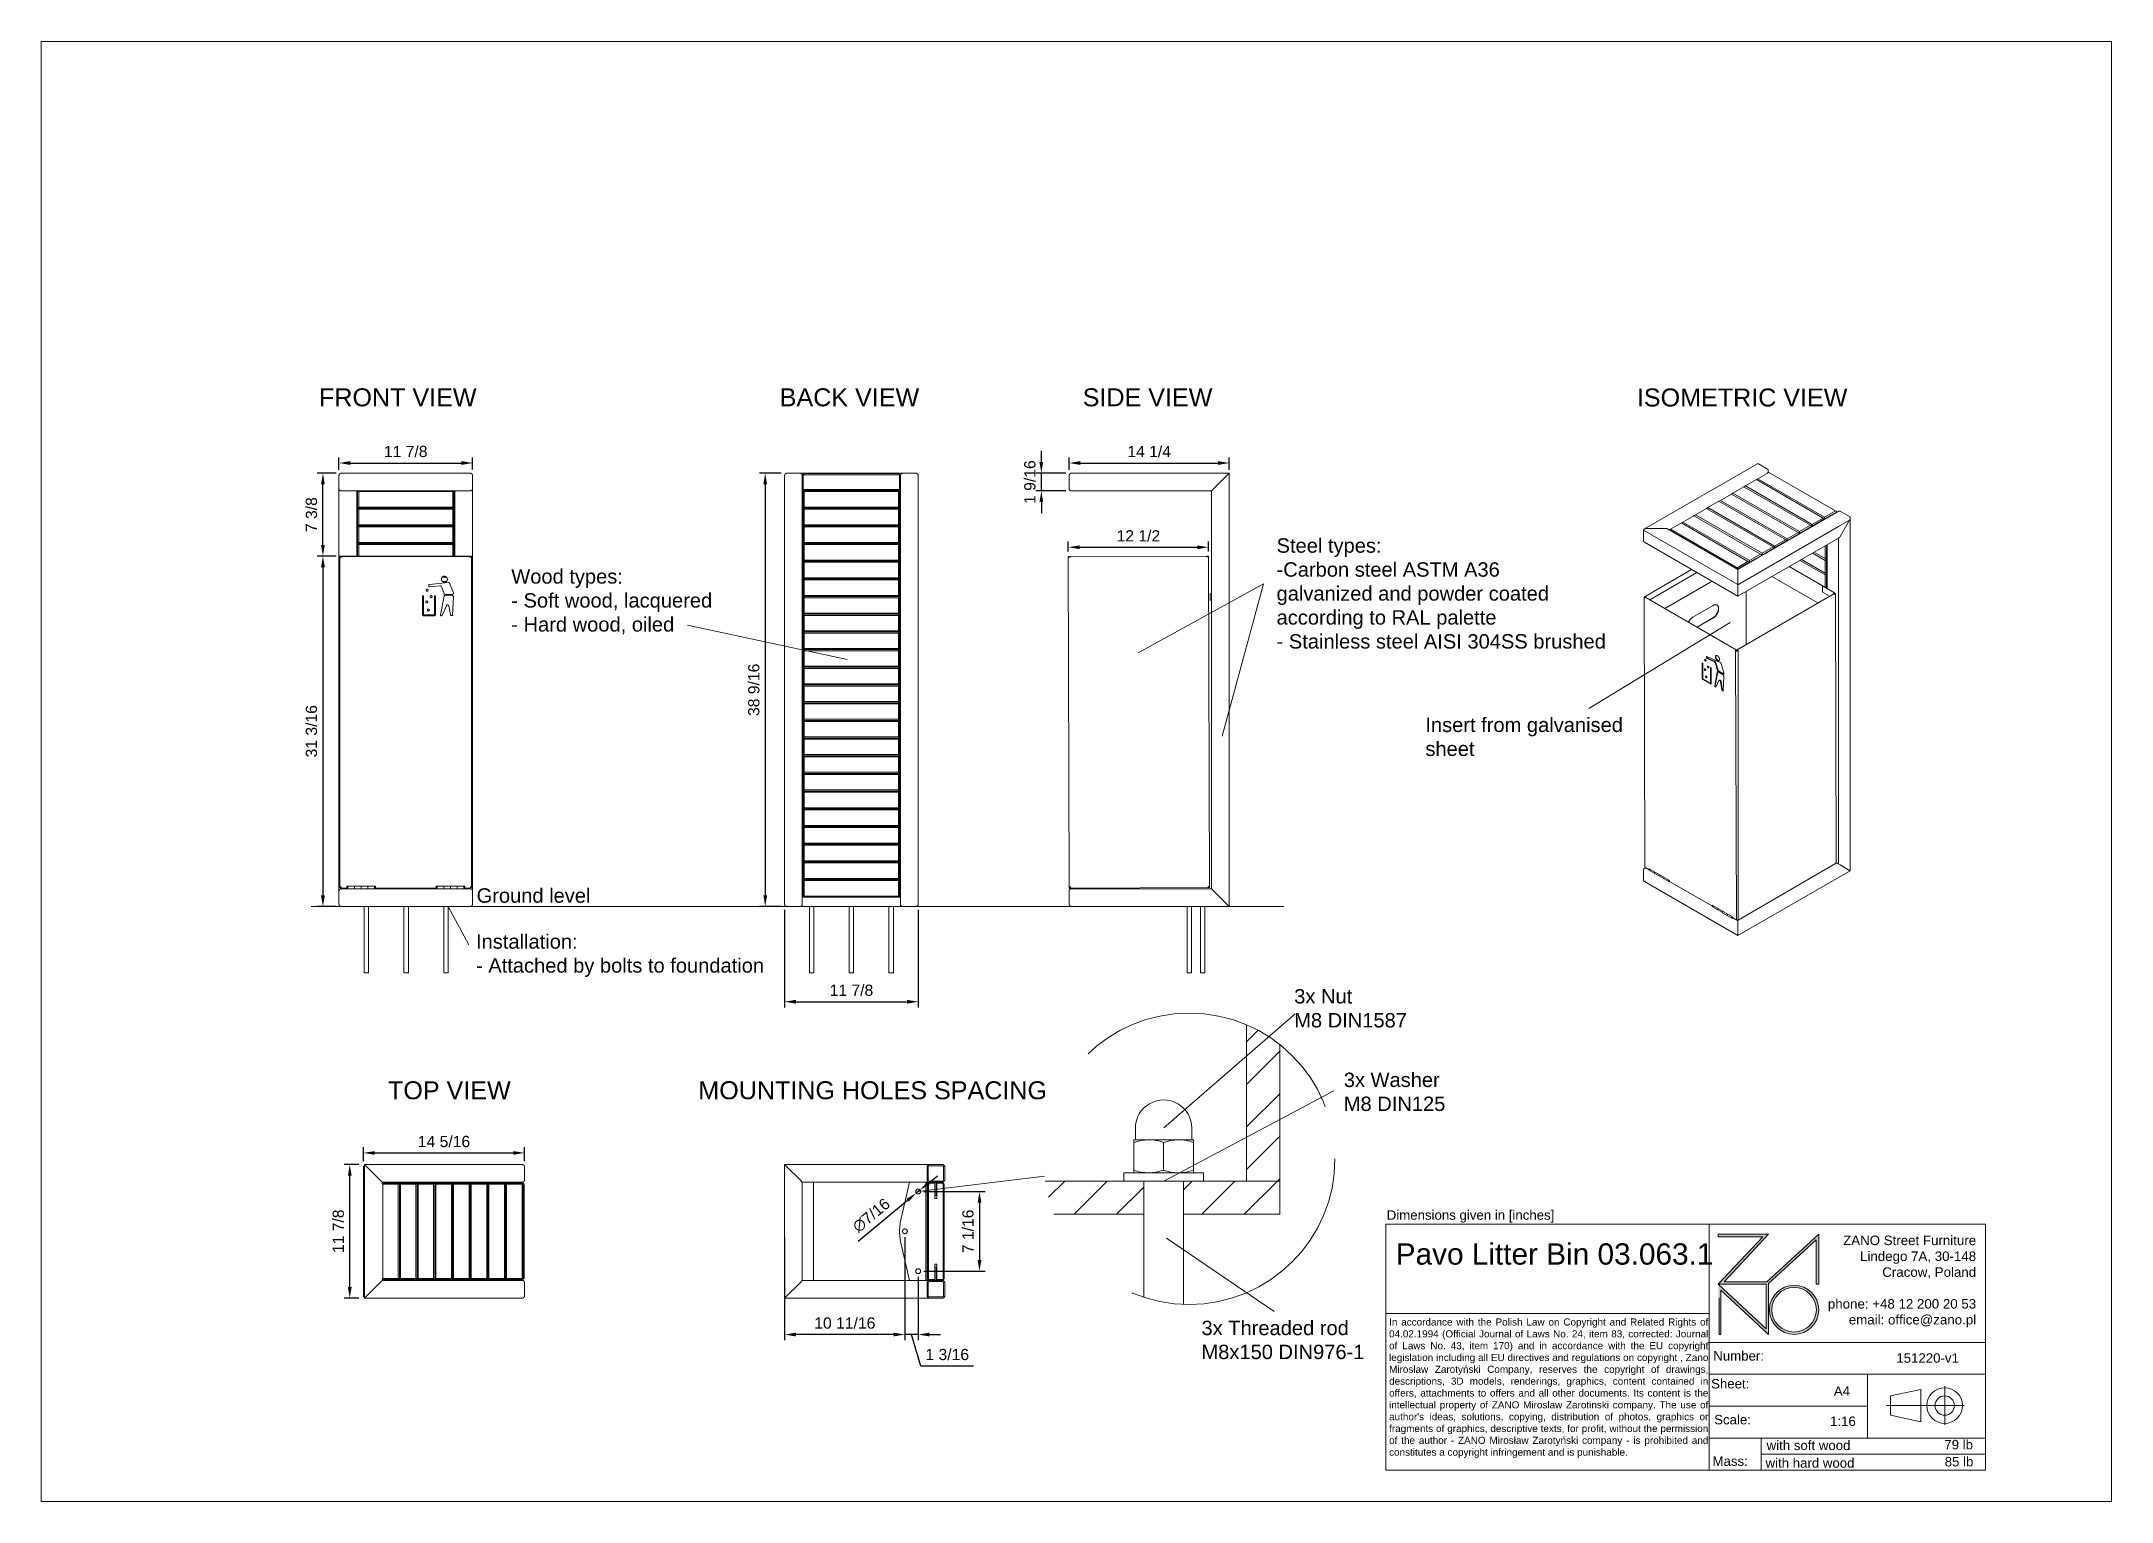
# Paper-space layout 'US' of a CAD drawing. Header units: inches. Extents: x -208 to -3, y -9 to 1.
# Drawn here: x -14.87 to -3.35, y -7.17 to 0.95 of the extents above; entities outside this region: 1.
# The model-space entities are those that its viewports show. They can reach past a viewport. Long polylines and large blocks are cut down to what shows.
import ezdxf

# ---------------------------------------------------------------- set-up
doc = ezdxf.new("R2010")
doc.units = ezdxf.units.IN
doc.header["$PDSIZE"] = -1
doc.linetypes.add('HIDDEN', pattern=[1.905, 1.27, -0.635])
for name, color, linetype, lineweight in [('ZANO_O', 10, 'Continuous', 0), ('ZANO_R', 7, 'Continuous', 0), ('ZANO_R_przerywana', 250, 'HIDDEN', 0), ('ZANO_W', 1, 'Continuous', 0)]:
    doc.layers.add(name, color=color, linetype=linetype, lineweight=lineweight)
doc.layers.add('ZANO_P', color=7, linetype='Continuous', lineweight=0, true_color=0xffffff)
doc.styles.get("Standard").update_dxf_attribs({"font": 'ARIALUNI.TTF'})
doc.dimstyles.new('amerykanie', dxfattribs={"dimtxt": 50, "dimasz": 50, "dimexe": 0.5, "dimexo": 0.5, "dimgap": 1, "dimtad": 1, "dimdec": 0, "dimzin": 0, "dimlunit": 5, "dimtxsty": 'Standard', "dimcen": 0.09, "dimclrd": 1, "dimclre": 1, "dimclrt": 1, "dimazin": 0, "dimtfac": 1, "dimtdec": 0, "dimtmove": 0, "dimatfit": 3, "dimfxl": 1, "dimtzin": 0, "dimarcsym": 1})

psp = doc.layouts.new('US')

# ---------------------------------------------------------------- texts
at = {"layer": 'ZANO_O', "attachment_point": 1}
for s, insert, char_height, width in [('FRONT VIEW', (-13.321, -0.978), 0.1, 1.04774), ('BACK VIEW', (-10.757, -0.978), 0.1, 1.52424), ('SIDE VIEW', (-9.071, -0.978), 0.1, 1.0012), ('ISOMETRIC VIEW', (-5.987, -0.979), 0.1, 1.49258), ('\\pxql;Steel types:\\P-Carbon steel ASTM A36\\Pgalvanized and powder coated\\Paccording to RAL palette\\P- Stainless steel AISI 304SS brushed', (-7.992, -1.813), 0.08, 1.93979), ('\\pxql;Wood types:\\P- Soft wood, lacquered\\P- Hard wood, oiled', (-12.251, -1.985), 0.08, 1.37907), ('Insert from galvanised sheet', (-7.164, -2.811), 0.08, 1.12891), ('Ground level', (-12.444, -3.761), 0.08, 0.78457), ('\\pxql;Installation:\\P- Attached by bolts to foundation', (-12.447, -4.017), 0.08, 1.81828), ('3x Nut \\PM8 DIN1587', (-7.894, -4.322), 0.08, 0.89262), ('TOP VIEW', (-12.937, -4.835), 0.1, 0.86231), ('MOUNTING HOLES SPACING', (-11.21, -4.835), 0.1, 2.09064), ('3x Washer \\PM8 DIN125', (-7.618, -4.787), 0.08, 0.85429), ('3x Threaded rod \\PM8x150 DIN976-1', (-8.41, -6.168), 0.08, 1.01516)]:
    psp.add_mtext(s, dxfattribs=dict(at, insert=insert, char_height=char_height, width=width))
at = {"layer": 'ZANO_R', "attachment_point": 1}
for s, insert, char_height, width in [('Dimensions given in [inches]', (-7.379, -5.553), 0.05269, 1.79436), ('\\pxql;Pavo Litter Bin 03.063.1', (-7.329, -5.737), 0.11856, 1.7443), ('\\pxqr;ZANO Street Furniture\\PLindego 7A, 30-148\\PCracow, Poland\\P\\Pphone: +48 12 200 20 53\\Pemail: office@zano.pl', (-5.149, -5.694), 0.05298, 1.04998), ("\\pxqj;In accordance with the Polish Law on Copyright and Related Rights of 04.02.1994 (Official Journal of Laws No. 24, item 83, corrected: Journal of Laws No. 43, item 170) and in accordance with the EU copyright legislation including all EU directives and regulations on copyright , Zano Mirosław Zarotyński Company, reserves the copyright of drawings, descriptions, 3D models, renderings, graphics, content contained in offers, attachments to offers and all other documents. Its content is the intellectual property of ZANO Miroslaw Zarotinski company. The use of author's ideas, solutions, copying, distribution of photos, graphics or fragments of graphics, descriptive texts, for profit, without the permission of the author - ZANO Mirosław Zarotyński company - is prohibited and constitutes a copyright infringement and is punishable.", (-7.366, -6.155), 0.039516, 1.77136), ('Number:', (-5.562, -6.337), 0.0527, 254.32319), ('151220-v1', (-4.543, -6.349), 0.0527, 0.49653), ('Sheet:', (-5.574, -6.492), 0.0527, 254.32319), ('A4', (-4.891, -6.533), 0.0527, 0.18637), ('Scale:', (-5.557, -6.692), 0.0527, 254.32319), ('1:16', (-4.912, -6.701), 0.0527, 0.20756), ('with soft wood', (-5.265, -6.835), 0.05269, 1.21824), ('79 lb', (-4.276, -6.831), 0.0527, 0.22908), ('Mass:', (-5.566, -6.923), 0.0527, 254.32319), ('with hard wood', (-5.271, -6.933), 0.05269, 0.89713), ('85 lb', (-4.274, -6.926), 0.0527, 0.22731)]:
    psp.add_mtext(s, dxfattribs=dict(at, insert=insert, char_height=char_height, width=width))

msp = doc.modelspace()

# ---------------------------------------------------------------- blocks, each defined once
blk = doc.blocks.new('*D367')
at = {"layer": 'Defpoints', "color": 0}
for p in [(42.51, 77.1), (40.58, 38.51), (42.52, 38.51)]:
    blk.add_point(p, dxfattribs=at)
at = {"layer": 'ZANO_W', "color": 1, "lineweight": -2}
for p, q in [((42.01, 77.1), (40.08, 77.1)), ((40.58, 76.1), (40.58, 39.51)), ((42.02, 38.51), (40.08, 38.51))]:
    blk.add_line(p, q, dxfattribs=at)
at = {"layer": 'ZANO_W', "color": 1}
for points in [[(40.75, 76.1), (40.42, 76.1), (40.58, 77.1)], [(40.42, 39.51), (40.75, 39.51), (40.58, 38.51)]]:
    blk.add_solid(points, dxfattribs=at)
at = {"layer": 'ZANO_W', "color": 1, "insert": (39.57, 57.81), "char_height": 1, "attachment_point": 5, "rotation": 90}
blk.add_mtext('38 9/16', dxfattribs=at)
blk = doc.blocks.new('*D368')
at = {"layer": 'Defpoints', "color": 0}
for p in [(65.17, 77.1), (67.85, 77.1), (67.85, 75.53)]:
    blk.add_point(p, dxfattribs=at)
at = {"layer": 'ZANO_W', "color": 1, "lineweight": -2}
for p, q in [((65.17, 78.1), (65.17, 79.1)), ((67.35, 77.1), (64.67, 77.1)), ((65.17, 75.53), (65.17, 77.1)), ((67.35, 75.53), (64.67, 75.53)), ((65.17, 74.53), (65.17, 73.53))]:
    blk.add_line(p, q, dxfattribs=at)
at = {"layer": 'ZANO_W', "color": 1}
for points in [[(65, 78.1), (65.33, 78.1), (65.17, 77.1)], [(65.33, 74.53), (65, 74.53), (65.17, 75.53)]]:
    blk.add_solid(points, dxfattribs=at)
at = {"layer": 'ZANO_W', "color": 1, "insert": (64.15, 76.31), "char_height": 1, "attachment_point": 5, "rotation": 90}
blk.add_mtext('1 9/16', dxfattribs=at)
blk = doc.blocks.new('*D369')
at = {"layer": 'Defpoints', "color": 0}
for p in [(80.05, 70.51), (67.57, 69.63), (80.05, 69.66)]:
    blk.add_point(p, dxfattribs=at)
at = {"layer": 'ZANO_W', "color": 1, "lineweight": -2}
for p, q in [((67.57, 70.13), (67.57, 71.01)), ((68.57, 70.51), (79.05, 70.51)), ((80.05, 70.16), (80.05, 71.01))]:
    blk.add_line(p, q, dxfattribs=at)
at = {"layer": 'ZANO_W', "color": 1}
for points in [[(68.57, 70.67), (68.57, 70.34), (67.57, 70.51)], [(79.05, 70.34), (79.05, 70.67), (80.05, 70.51)]]:
    blk.add_solid(points, dxfattribs=at)
at = {"layer": 'ZANO_W', "color": 1, "insert": (73.81, 71.52), "char_height": 1, "attachment_point": 5}
blk.add_mtext('12 1/2', dxfattribs=at)
blk = doc.blocks.new('*D370')
at = {"layer": 'Defpoints', "color": 0}
for p in [(81.9, 78.01), (67.65, 76.9), (81.9, 76.9)]:
    blk.add_point(p, dxfattribs=at)
at = {"layer": 'ZANO_W', "color": 1, "lineweight": -2}
for p, q in [((67.65, 77.4), (67.65, 78.51)), ((68.65, 78.01), (80.9, 78.01)), ((81.9, 77.4), (81.9, 78.51))]:
    blk.add_line(p, q, dxfattribs=at)
at = {"layer": 'ZANO_W', "color": 1}
for points in [[(68.65, 78.18), (68.65, 77.84), (67.65, 78.01)], [(80.9, 77.84), (80.9, 78.18), (81.9, 78.01)]]:
    blk.add_solid(points, dxfattribs=at)
at = {"layer": 'ZANO_W', "color": 1, "insert": (74.77, 79.03), "char_height": 1, "attachment_point": 5}
blk.add_mtext('14 1/4', dxfattribs=at)
blk = doc.blocks.new('*D371')
at = {"layer": 'Defpoints', "color": 0}
for p in [(4.82, 15.29), (19.15, 16.57), (19.15, 15.33)]:
    blk.add_point(p, dxfattribs=at)
at = {"layer": 'ZANO_W', "color": 1, "lineweight": -2}
for p, q in [((4.82, 15.79), (4.82, 17.07)), ((19.15, 15.83), (19.15, 17.07)), ((5.82, 16.57), (18.15, 16.57))]:
    blk.add_line(p, q, dxfattribs=at)
at = {"layer": 'ZANO_W', "color": 1}
for points in [[(5.82, 16.73), (5.82, 16.4), (4.82, 16.57)], [(18.15, 16.4), (18.15, 16.73), (19.15, 16.57)]]:
    blk.add_solid(points, dxfattribs=at)
at = {"layer": 'ZANO_W', "color": 1, "insert": (11.98, 17.58), "char_height": 1, "attachment_point": 5}
blk.add_mtext('14 5/16', dxfattribs=at)
blk = doc.blocks.new('*D372')
at = {"layer": 'Defpoints', "color": 0}
for p in [(3.59, 15.53), (4.9, 15.53), (4.9, 3.64)]:
    blk.add_point(p, dxfattribs=at)
at = {"layer": 'ZANO_W', "color": 1, "lineweight": -2}
for p, q in [((4.4, 15.53), (3.09, 15.53)), ((3.59, 4.64), (3.59, 14.53)), ((4.4, 3.64), (3.09, 3.64))]:
    blk.add_line(p, q, dxfattribs=at)
at = {"layer": 'ZANO_W', "color": 1}
for points in [[(3.76, 14.53), (3.42, 14.53), (3.59, 15.53)], [(3.42, 4.64), (3.76, 4.64), (3.59, 3.64)]]:
    blk.add_solid(points, dxfattribs=at)
at = {"layer": 'ZANO_W', "color": 1, "insert": (2.57, 9.59), "char_height": 1, "attachment_point": 5, "rotation": 90}
blk.add_mtext('11 7/8', dxfattribs=at)
blk = doc.blocks.new('*D373')
at = {"layer": 'Defpoints', "color": 0}
for p in [(54.2, 13.13), (54.2, 6.04), (59.66, 6.04)]:
    blk.add_point(p, dxfattribs=at)
at = {"layer": 'ZANO_R', "color": 1, "lineweight": -2}
for p, q in [((54.7, 13.13), (60.16, 13.13)), ((59.66, 12.13), (59.66, 7.04)), ((54.7, 6.04), (60.16, 6.04))]:
    blk.add_line(p, q, dxfattribs=at)
at = {"layer": 'ZANO_R', "color": 1}
for points in [[(59.83, 12.13), (59.49, 12.13), (59.66, 13.13)], [(59.49, 7.04), (59.83, 7.04), (59.66, 6.04)]]:
    blk.add_solid(points, dxfattribs=at)
at = {"layer": 'ZANO_R', "color": 1, "insert": (58.64, 9.58), "char_height": 1, "attachment_point": 5, "rotation": 90}
blk.add_mtext('7 1/16', dxfattribs=at)
blk = doc.blocks.new('*D374')
at = {"layer": 'Defpoints', "color": 0}
for p in [(53.02, 9.58), (54.2, 6.04), (53.02, 0.39)]:
    blk.add_point(p, dxfattribs=at)
at = {"layer": 'ZANO_R', "color": 1, "lineweight": -2}
for p, q in [((53.02, 9.08), (53.02, -0.11)), ((54.2, 5.54), (54.2, -0.11)), ((52.02, 0.39), (51.02, 0.39)), ((54.2, 0.39), (53.02, 0.39)), ((54.45, -2.41), (53.61, 0.39)), ((55.2, 0.39), (56.2, 0.39)), ((59.12, -2.41), (54.45, -2.41))]:
    blk.add_line(p, q, dxfattribs=at)
at = {"layer": 'ZANO_R', "color": 1}
for points in [[(52.02, 0.23), (52.02, 0.56), (53.02, 0.39)], [(55.2, 0.56), (55.2, 0.23), (54.2, 0.39)]]:
    blk.add_solid(points, dxfattribs=at)
at = {"layer": 'ZANO_R', "color": 1, "insert": (56.79, -1.39), "char_height": 1, "attachment_point": 5}
blk.add_mtext('1 3/16', dxfattribs=at)
blk = doc.blocks.new('*D375')
at = {"layer": 'Defpoints', "color": 0}
for p in [(42.31, 9.58), (53.02, 9.58), (42.31, 0.39)]:
    blk.add_point(p, dxfattribs=at)
at = {"layer": 'ZANO_R', "color": 1, "lineweight": -2}
for p, q in [((42.31, 9.08), (42.31, -0.11)), ((53.02, 9.08), (53.02, -0.11)), ((52.02, 0.39), (43.31, 0.39))]:
    blk.add_line(p, q, dxfattribs=at)
at = {"layer": 'ZANO_R', "color": 1}
for points in [[(43.31, 0.56), (43.31, 0.23), (42.31, 0.39)], [(52.02, 0.23), (52.02, 0.56), (53.02, 0.39)]]:
    blk.add_solid(points, dxfattribs=at)
at = {"layer": 'ZANO_R', "color": 1, "insert": (47.67, 1.41), "char_height": 1, "attachment_point": 5}
blk.add_mtext('10 11/16', dxfattribs=at)
blk = doc.blocks.new('*D376')
at = {"layer": 'Defpoints', "color": 0}
for p in [(54.2, 38.71), (42.31, 38.71), (54.2, 30.03)]:
    blk.add_point(p, dxfattribs=at)
at = {"layer": 'ZANO_R', "color": 1, "lineweight": -2}
for p, q in [((42.31, 38.21), (42.31, 29.53)), ((54.2, 38.21), (54.2, 29.53)), ((43.31, 30.03), (53.2, 30.03))]:
    blk.add_line(p, q, dxfattribs=at)
at = {"layer": 'ZANO_R', "color": 1}
for points in [[(43.31, 30.2), (43.31, 29.86), (42.31, 30.03)], [(53.2, 29.86), (53.2, 30.2), (54.2, 30.03)]]:
    blk.add_solid(points, dxfattribs=at)
at = {"layer": 'ZANO_R', "color": 1, "insert": (48.26, 31.05), "char_height": 1, "attachment_point": 5}
blk.add_mtext('11 7/8', dxfattribs=at)
blk = doc.blocks.new('*D377')
at = {"layer": 'Defpoints', "color": 0}
for p in [(2.87, 69.72), (1.2, 38.51), (2.84, 38.51)]:
    blk.add_point(p, dxfattribs=at)
at = {"layer": 'ZANO_W', "color": 1, "lineweight": -2}
for p, q in [((2.37, 69.72), (0.7, 69.72)), ((1.2, 68.72), (1.2, 39.51)), ((2.34, 38.51), (0.7, 38.51))]:
    blk.add_line(p, q, dxfattribs=at)
at = {"layer": 'ZANO_W', "color": 1}
for points in [[(1.37, 68.72), (1.03, 68.72), (1.2, 69.72)], [(1.03, 39.51), (1.37, 39.51), (1.2, 38.51)]]:
    blk.add_solid(points, dxfattribs=at)
at = {"layer": 'ZANO_W', "color": 1, "insert": (0.18, 54.12), "char_height": 1, "attachment_point": 5, "rotation": 90}
blk.add_mtext('31 3/16', dxfattribs=at)
blk = doc.blocks.new('*D378')
at = {"layer": 'Defpoints', "color": 0}
for p in [(1.2, 77.1), (2.87, 77.1), (2.87, 69.72)]:
    blk.add_point(p, dxfattribs=at)
at = {"layer": 'ZANO_W', "color": 1, "lineweight": -2}
for p, q in [((2.37, 77.1), (0.7, 77.1)), ((1.2, 70.72), (1.2, 76.1)), ((2.37, 69.72), (0.7, 69.72))]:
    blk.add_line(p, q, dxfattribs=at)
at = {"layer": 'ZANO_W', "color": 1}
for points in [[(1.37, 76.1), (1.03, 76.1), (1.2, 77.1)], [(1.03, 70.72), (1.37, 70.72), (1.2, 69.72)]]:
    blk.add_solid(points, dxfattribs=at)
at = {"layer": 'ZANO_W', "color": 1, "insert": (0.18, 73.41), "char_height": 1, "attachment_point": 5, "rotation": 90}
blk.add_mtext('7 3/8', dxfattribs=at)
blk = doc.blocks.new('*D379')
at = {"layer": 'Defpoints', "color": 0}
for p in [(14.52, 78.01), (2.63, 76.91), (14.52, 76.94)]:
    blk.add_point(p, dxfattribs=at)
at = {"layer": 'ZANO_W', "color": 1, "lineweight": -2}
for p, q in [((2.63, 77.41), (2.63, 78.51)), ((3.63, 78.01), (13.52, 78.01)), ((14.52, 77.44), (14.52, 78.51))]:
    blk.add_line(p, q, dxfattribs=at)
at = {"layer": 'ZANO_W', "color": 1}
for points in [[(3.63, 78.18), (3.63, 77.84), (2.63, 78.01)], [(13.52, 77.84), (13.52, 78.18), (14.52, 78.01)]]:
    blk.add_solid(points, dxfattribs=at)
at = {"layer": 'ZANO_W', "color": 1, "insert": (8.57, 79.03), "char_height": 1, "attachment_point": 5}
blk.add_mtext('11 7/8', dxfattribs=at)
blk = doc.blocks.new('*D380')
at = {"layer": 'Defpoints', "color": 0}
for p in [(54.03, 12.99), (54.37, 13.27)]:
    blk.add_point(p, dxfattribs=at)
at = {"layer": 'ZANO_W', "color": 1, "lineweight": -2}
for p, q in [((54.37, 13.27), (54.03, 12.99)), ((55.14, 13.9), (55.91, 14.54)), ((48.86, 8.72), (53.26, 12.35))]:
    blk.add_line(p, q, dxfattribs=at)
at = {"layer": 'ZANO_W', "color": 1}
for points in [[(53.37, 12.23), (53.16, 12.48), (54.03, 12.99)], [(55.03, 14.03), (55.25, 13.77), (54.37, 13.27)]]:
    blk.add_solid(points, dxfattribs=at)
at = {"layer": 'ZANO_W', "color": 1, "insert": (50.03, 11.01), "char_height": 1, "attachment_point": 5, "rotation": 39.5067}
blk.add_mtext('∅7/16', dxfattribs=at)

# ---------------------------------------------------------------- dimensions: what is measured, and where the dimension line sits
at = {"layer": 'ZANO_R'}
for base, p1, p2, picture, middle in [((54.20139, 30.03063), (42.31139, 38.70554), (54.20139, 38.71253), '*D376', (48.25639, 31.04973)), ((42.31139, 0.39432), (53.02082, 9.58494), (42.31139, 9.58494), '*D375', (47.6661, 1.41342)), ((53.020816, 0.394317), (54.20197, 6.041407), (53.020816, 9.584939), '*D374', (54.953583, -1.393882))]:
    dim = msp.add_linear_dim(base=base, p1=p1, p2=p2, dimstyle='amerykanie', override={"dimtxt": 1, "dimasz": 1, "dimgap": 0.5, "dimdec": 4, "dimaunit": 1, "dimadec": 1, "dimtdec": 4, "dimtmove": 1, "dimfrac": 2}, dxfattribs=at)
    dim.commit()
    dim.dimension.update_dxf_attribs({"geometry": picture, "text_midpoint": middle})
dim = msp.add_linear_dim(base=(59.66053, 6.04141), p1=(54.20199, 13.12853), p2=(54.20197, 6.04141), angle=90, dimstyle='amerykanie', override={"dimtxt": 1, "dimasz": 1, "dimgap": 0.5, "dimdec": 4, "dimaunit": 1, "dimadec": 1, "dimtdec": 4, "dimtmove": 1, "dimfrac": 2}, dxfattribs=at)
dim.commit()
dim.dimension.update_dxf_attribs({"geometry": '*D373', "text_midpoint": (58.64143, 9.58497)})
at = {"layer": 'ZANO_W'}
for base, p1, p2, picture, middle in [((14.51638, 78.01061), (2.63131, 76.90927), (14.51638, 76.94036), '*D379', (8.57384, 79.02971)), ((81.89852, 78.01061), (67.64555, 76.89542), (81.89852, 76.89542), '*D370', (74.77203, 79.02971)), ((80.04768, 70.50557), (67.56654, 69.62872), (80.04768, 69.66391), '*D369', (73.80711, 71.52467)), ((19.15051, 16.56581), (4.81854, 15.28613), (19.15051, 15.32551), '*D371', (11.98453, 17.58491))]:
    dim = msp.add_linear_dim(base=base, p1=p1, p2=p2, dimstyle='amerykanie', override={"dimtxt": 1, "dimasz": 1, "dimgap": 0.5, "dimdec": 4, "dimaunit": 1, "dimadec": 1, "dimtdec": 4, "dimtmove": 1, "dimfrac": 2}, dxfattribs=at)
    dim.commit()
    dim.dimension.update_dxf_attribs({"geometry": picture, "text_midpoint": middle})
dim = msp.add_linear_dim(base=(65.1677, 77.10016), p1=(67.85029, 75.52524), p2=(67.85029, 77.10016), angle=90, dimstyle='amerykanie', override={"dimtxt": 1, "dimasz": 1, "dimgap": 0.5, "dimdec": 4, "dimaunit": 1, "dimadec": 1, "dimtdec": 4, "dimtmove": 1, "dimfrac": 2}, dxfattribs=at)
dim.commit()
dim.dimension.update_dxf_attribs({"geometry": '*D368', "text_midpoint": (65.1677, 76.3127), "dimtype": 160})
for base, p1, p2, picture, middle in [((1.20085, 77.10004), (2.87494, 69.72464), (2.87494, 77.10004), '*D378', (0.18175, 73.41234)), ((40.58456, 38.51478), (42.50517, 77.09986), (42.51565, 38.51478), '*D367', (39.56546, 57.80732)), ((1.20085, 38.51466), (2.87494, 69.72464), (2.83557, 38.51466), '*D377', (0.18175, 54.11965)), ((3.59012, 15.53025), (4.89755, 3.64013), (4.89755, 15.53025), '*D372', (2.57102, 9.58519))]:
    dim = msp.add_linear_dim(base=base, p1=p1, p2=p2, angle=90, dimstyle='amerykanie', override={"dimtxt": 1, "dimasz": 1, "dimgap": 0.5, "dimdec": 4, "dimaunit": 1, "dimadec": 1, "dimtdec": 4, "dimtmove": 1, "dimfrac": 2}, dxfattribs=at)
    dim.commit()
    dim.dimension.update_dxf_attribs({"geometry": picture, "text_midpoint": middle})
dim = msp.add_diameter_dim_2p(p1=(54.36907, 13.26628), p2=(54.03492, 12.99077), dimstyle='amerykanie', override={"dimtxt": 1, "dimasz": 1, "dimgap": 0.5, "dimdec": 4, "dimaunit": 1, "dimadec": 1, "dimtdec": 4, "dimtmove": 1, "dimfrac": 2}, dxfattribs=at)
dim.commit()
dim.dimension.update_dxf_attribs({"geometry": '*D380', "text_midpoint": (50.02515, 11.00542)})

# ---------------------------------------------------------------- linework, layer by layer
at = {"layer": 'ZANO_R'}
for p, q in [((118.87366, 72.14186), (128.86723, 77.91165)), ((128.87125, 77.91448), (128.86723, 77.91165)), ((128.87537, 77.91716), (128.87125, 77.91448)), ((128.87958, 77.91971), (128.87537, 77.91716)), ((128.88388, 77.92211), (128.87958, 77.91971)), ((128.88826, 77.92436), (128.88388, 77.92211)), ((128.8927, 77.92646), (128.88826, 77.92436)), ((128.89722, 77.92841), (128.8927, 77.92646)), ((128.90181, 77.9302), (128.89722, 77.92841)), ((128.90645, 77.93183), (128.90181, 77.9302)), ((128.91114, 77.93331), (128.90645, 77.93183)), ((128.91588, 77.93462), (128.91114, 77.93331)), ((128.92067, 77.93577), (128.91588, 77.93462)), ((128.92549, 77.93675), (128.92067, 77.93577)), ((128.93034, 77.93757), (128.92549, 77.93675)), ((128.93522, 77.93822), (128.93034, 77.93757)), ((128.94011, 77.93871), (128.93522, 77.93822)), ((128.94502, 77.93903), (128.94011, 77.93871)), ((128.94994, 77.93917), (128.94502, 77.93903)), ((128.95486, 77.93916), (128.94994, 77.93917)), ((128.95978, 77.93897), (128.95486, 77.93916)), ((128.96469, 77.93861), (128.95978, 77.93897)), ((128.96958, 77.93809), (128.96469, 77.93861)), ((128.97445, 77.9374), (128.96958, 77.93809)), ((128.9793, 77.93654), (128.97445, 77.9374)), ((128.98411, 77.93552), (128.9793, 77.93654)), ((128.98888, 77.93433), (128.98411, 77.93552)), ((128.99362, 77.93298), (128.98888, 77.93433)), ((128.9983, 77.93147), (128.99362, 77.93298)), ((129.00293, 77.9298), (128.9983, 77.93147)), ((129.0075, 77.92797), (129.00293, 77.9298)), ((129.012, 77.92599), (129.0075, 77.92797)), ((129.012, 77.92599), (129.83609, 77.4502)), ((129.83768, 77.44926), (129.83609, 77.4502)), ((129.83926, 77.44828), (129.83768, 77.44926)), ((129.84084, 77.44727), (129.83926, 77.44828)), ((129.8424, 77.44623), (129.84084, 77.44727)), ((129.84394, 77.44514), (129.8424, 77.44623)), ((129.84548, 77.44402), (129.84394, 77.44514)), ((129.847, 77.44287), (129.84548, 77.44402)), ((129.84851, 77.44168), (129.847, 77.44287)), ((129.85, 77.44045), (129.84851, 77.44168)), ((129.85148, 77.43918), (129.85, 77.44045)), ((129.85294, 77.43788), (129.85148, 77.43918)), ((129.85439, 77.43654), (129.85294, 77.43788)), ((129.85582, 77.43516), (129.85439, 77.43654)), ((129.85724, 77.43375), (129.85582, 77.43516)), ((129.85863, 77.4323), (129.85724, 77.43375)), ((129.86001, 77.43081), (129.85863, 77.4323)), ((129.86137, 77.42928), (129.86001, 77.43081)), ((129.86271, 77.42771), (129.86137, 77.42928)), ((129.86404, 77.42611), (129.86271, 77.42771)), ((129.86534, 77.42447), (129.86404, 77.42611)), ((129.86662, 77.42279), (129.86534, 77.42447)), ((129.86788, 77.42107), (129.86662, 77.42279)), ((129.86912, 77.41932), (129.86788, 77.42107)), ((129.87033, 77.41752), (129.86912, 77.41932)), ((2.63083, 76.8953), (2.63095, 76.90229)), ((2.63083, 76.8953), (2.63083, 75.72986)), ((2.63083, 75.72986), (2.63083, 39.88483)), ((2.63095, 75.72287), (2.63083, 75.72986)), ((2.63095, 76.90229), (2.63131, 76.90927)), ((2.63131, 75.71589), (2.63095, 75.72287)), ((2.63131, 76.90927), (2.6319, 76.91624)), ((2.6319, 75.70892), (2.63131, 75.71589)), ((2.6319, 76.91624), (2.63274, 76.92318)), ((2.63274, 75.70198), (2.6319, 75.70892)), ((2.63274, 76.92318), (2.63381, 76.93009)), ((2.63381, 75.69508), (2.63274, 75.70198)), ((2.63381, 76.93009), (2.63511, 76.93695)), ((2.63511, 75.68821), (2.63381, 75.69508)), ((2.63511, 76.93695), (2.63665, 76.94377)), ((2.63665, 75.68139), (2.63511, 75.68821)), ((2.63665, 76.94377), (2.63842, 76.95054)), ((2.63842, 75.67462), (2.63665, 75.68139)), ((2.63842, 76.95054), (2.64042, 76.95723)), ((2.64042, 75.66793), (2.63842, 75.67462)), ((2.64042, 76.95723), (2.64265, 76.96386)), ((2.64265, 75.6613), (2.64042, 75.66793)), ((2.64265, 76.96386), (2.64511, 76.97041)), ((2.64511, 75.65475), (2.64265, 75.6613)), ((2.64511, 76.97041), (2.64778, 76.97687)), ((2.64778, 75.64829), (2.64511, 75.65475)), ((2.64778, 76.97687), (2.65068, 76.98323)), ((2.65068, 75.64193), (2.64778, 75.64829)), ((2.65068, 76.98323), (2.65379, 76.98949)), ((2.65379, 75.63567), (2.65068, 75.64193)), ((2.65379, 76.98949), (2.65711, 76.99564)), ((2.65711, 75.62952), (2.65379, 75.63567)), ((2.65711, 76.99564), (2.66064, 77.00168)), ((2.66064, 75.62348), (2.65711, 75.62952)), ((2.66064, 77.00168), (2.66437, 77.00759)), ((2.66437, 75.61757), (2.66064, 75.62348)), ((2.66437, 77.00759), (2.6683, 77.01337)), ((2.6683, 75.61179), (2.66437, 75.61757)), ((2.6683, 77.01337), (2.67243, 77.01901)), ((2.67243, 75.60615), (2.6683, 75.61179)), ((2.67243, 77.01901), (2.67675, 77.02451)), ((2.67675, 75.60065), (2.67243, 75.60615)), ((2.67675, 77.02451), (2.68126, 77.02985)), ((2.68126, 75.59531), (2.67675, 75.60065)), ((2.68126, 77.02985), (2.68594, 77.03504)), ((2.68594, 75.59012), (2.68126, 75.59531)), ((2.68594, 77.03504), (2.6908, 77.04007)), ((2.6908, 75.58509), (2.68594, 75.59012)), ((2.6908, 77.04007), (2.69583, 77.04493)), ((2.69583, 75.58023), (2.6908, 75.58509)), ((2.69583, 77.04493), (2.70102, 77.04961)), ((2.70102, 75.57555), (2.69583, 75.58023)), ((2.70102, 77.04961), (2.70636, 77.05412)), ((2.70636, 75.57104), (2.70102, 75.57555)), ((2.70636, 77.05412), (2.71186, 77.05844)), ((2.71186, 77.05844), (2.7175, 77.06256)), ((2.7175, 77.06256), (2.72328, 77.0665)), ((2.72328, 77.0665), (2.72919, 77.07023)), ((2.72919, 77.07023), (2.73523, 77.07376)), ((2.73523, 77.07376), (2.74138, 77.07708)), ((2.74138, 77.07708), (2.74764, 77.08019)), ((2.74764, 77.08019), (2.754, 77.08309)), ((2.754, 77.08309), (2.76046, 77.08576)), ((2.76046, 77.08576), (2.76701, 77.08822)), ((2.76701, 77.08822), (2.77363, 77.09044)), ((2.77363, 77.09044), (2.78033, 77.09244)), ((2.78033, 77.09244), (2.7871, 77.09422)), ((2.7871, 77.09422), (2.79391, 77.09575)), ((2.79391, 77.09575), (2.80078, 77.09706)), ((2.80078, 77.09706), (2.80769, 77.09813)), ((2.80769, 77.09813), (2.81463, 77.09896)), ((2.81463, 77.09896), (2.8216, 77.09956)), ((2.8216, 77.09956), (2.82858, 77.09992)), ((2.82858, 77.09992), (2.83557, 77.10004)), ((14.31669, 77.10004), (2.83557, 77.10004)), ((14.32368, 77.09992), (14.31669, 77.10004)), ((14.33066, 77.09956), (14.32368, 77.09992)), ((14.33763, 77.09896), (14.33066, 77.09956)), ((14.34457, 77.09813), (14.33763, 77.09896)), ((14.35148, 77.09706), (14.34457, 77.09813)), ((14.35834, 77.09575), (14.35148, 77.09706)), ((14.36516, 77.09422), (14.35834, 77.09575)), ((14.37193, 77.09244), (14.36516, 77.09422)), ((14.37863, 77.09044), (14.37193, 77.09244)), ((14.38525, 77.08822), (14.37863, 77.09044)), ((14.3918, 77.08576), (14.38525, 77.08822)), ((14.39826, 77.08309), (14.3918, 77.08576)), ((14.40462, 77.08019), (14.39826, 77.08309)), ((14.41088, 77.07708), (14.40462, 77.08019)), ((14.41703, 77.07376), (14.41088, 77.07708)), ((14.42307, 77.07023), (14.41703, 77.07376)), ((14.42898, 77.0665), (14.42307, 77.07023)), ((14.43476, 77.06256), (14.42898, 77.0665)), ((14.4404, 77.05844), (14.43476, 77.06256)), ((14.4459, 77.05412), (14.4404, 77.05844)), ((14.45124, 77.04961), (14.4459, 77.05412)), ((14.4459, 75.57104), (14.45124, 75.57555)), ((14.45643, 77.04493), (14.45124, 77.04961)), ((14.45124, 75.57555), (14.45643, 75.58023)), ((14.46146, 77.04007), (14.45643, 77.04493)), ((14.45643, 75.58023), (14.46146, 75.58509)), ((14.46632, 77.03504), (14.46146, 77.04007)), ((14.46146, 75.58509), (14.46632, 75.59012)), ((14.471, 77.02985), (14.46632, 77.03504)), ((14.46632, 75.59012), (14.471, 75.59531)), ((14.47551, 77.02451), (14.471, 77.02985)), ((14.471, 75.59531), (14.47551, 75.60065)), ((14.47983, 77.01901), (14.47551, 77.02451)), ((14.47551, 75.60065), (14.47983, 75.60615)), ((14.48395, 77.01337), (14.47983, 77.01901)), ((14.47983, 75.60615), (14.48395, 75.61179)), ((14.48789, 77.00759), (14.48395, 77.01337)), ((14.48395, 75.61179), (14.48789, 75.61757)), ((14.49162, 77.00168), (14.48789, 77.00759)), ((14.48789, 75.61757), (14.49162, 75.62348)), ((14.49515, 76.99564), (14.49162, 77.00168)), ((14.49162, 75.62348), (14.49515, 75.62952)), ((14.49847, 76.98949), (14.49515, 76.99564)), ((14.49515, 75.62952), (14.49847, 75.63567)), ((14.50158, 76.98323), (14.49847, 76.98949)), ((14.49847, 75.63567), (14.50158, 75.64193)), ((14.50448, 76.97687), (14.50158, 76.98323)), ((14.50158, 75.64193), (14.50448, 75.64829)), ((14.50715, 76.97041), (14.50448, 76.97687)), ((14.50448, 75.64829), (14.50715, 75.65475)), ((14.50961, 76.96386), (14.50715, 76.97041)), ((14.50715, 75.65475), (14.50961, 75.6613)), ((14.51183, 76.95723), (14.50961, 76.96386)), ((14.50961, 75.6613), (14.51183, 75.66793)), ((14.51384, 76.95054), (14.51183, 76.95723)), ((14.51183, 75.66793), (14.51384, 75.67462)), ((14.51561, 76.94377), (14.51384, 76.95054)), ((14.51384, 75.67462), (14.51561, 75.68139)), ((14.51715, 76.93695), (14.51561, 76.94377)), ((14.51561, 75.68139), (14.51715, 75.68821)), ((14.51845, 76.93009), (14.51715, 76.93695)), ((14.51715, 75.68821), (14.51845, 75.69508)), ((14.51952, 76.92318), (14.51845, 76.93009)), ((14.51845, 75.69508), (14.51952, 75.70198)), ((14.52035, 76.91624), (14.51952, 76.92318)), ((14.51952, 75.70198), (14.52035, 75.70892)), ((14.52095, 76.90927), (14.52035, 76.91624)), ((14.52035, 75.70892), (14.52095, 75.71589)), ((14.52131, 76.90229), (14.52095, 76.90927)), ((14.52095, 75.71589), (14.52131, 75.72287)), ((14.52143, 76.8953), (14.52131, 76.90229)), ((14.52131, 75.72287), (14.52143, 75.72986)), ((14.52143, 76.8953), (14.52143, 75.72986)), ((14.52143, 39.88483), (14.52143, 75.72986)), ((42.31091, 76.89542), (42.31103, 76.90241)), ((42.31091, 76.89542), (42.31091, 38.71952)), ((42.31103, 76.90241), (42.31139, 76.90939)), ((42.31139, 76.90939), (42.31198, 76.91636)), ((42.31198, 76.91636), (42.31282, 76.9233)), ((42.31282, 76.9233), (42.31389, 76.9302)), ((42.31389, 76.9302), (42.31519, 76.93707)), ((42.31519, 76.93707), (42.31673, 76.94389)), ((42.31673, 76.94389), (42.3185, 76.95066)), ((42.3185, 76.95066), (42.3205, 76.95735)), ((42.3205, 76.95735), (42.32273, 76.96398)), ((42.32273, 76.96398), (42.32518, 76.97053)), ((42.32518, 76.97053), (42.32786, 76.97699)), ((42.32786, 76.97699), (42.33075, 76.98335)), ((42.33075, 76.98335), (42.33386, 76.98961)), ((42.33386, 76.98961), (42.33719, 76.99576)), ((42.33719, 76.99576), (42.34072, 77.0018)), ((42.34072, 77.0018), (42.34445, 77.00771)), ((42.34445, 77.00771), (42.34838, 77.01349)), ((42.34838, 77.01349), (42.35251, 77.01913)), ((42.35251, 77.01913), (42.35683, 77.02463)), ((42.35683, 77.02463), (42.36133, 77.02997)), ((42.36133, 77.02997), (42.36602, 77.03516)), ((42.36602, 77.03516), (42.37088, 77.04019)), ((42.37088, 77.04019), (42.3759, 77.04505)), ((42.3759, 77.04505), (42.38109, 77.04973)), ((42.38109, 77.04973), (42.38644, 77.05424)), ((42.38644, 77.05424), (42.39194, 77.05855)), ((42.39194, 77.05855), (42.39758, 77.06268)), ((42.39758, 77.06268), (42.40336, 77.06662)), ((42.40336, 77.06662), (42.40927, 77.07035)), ((42.40927, 77.07035), (42.4153, 77.07388)), ((42.4153, 77.07388), (42.42146, 77.0772)), ((42.42146, 77.0772), (42.42772, 77.08031)), ((42.42772, 77.08031), (42.43408, 77.08321)), ((42.43408, 77.08321), (42.44054, 77.08588)), ((42.44054, 77.08588), (42.44709, 77.08834)), ((42.44709, 77.08834), (42.45371, 77.09056)), ((42.45371, 77.09056), (42.46041, 77.09256)), ((42.46041, 77.09256), (42.46717, 77.09434)), ((42.46717, 77.09434), (42.47399, 77.09587)), ((42.47399, 77.09587), (42.48086, 77.09718)), ((42.48086, 77.09718), (42.48777, 77.09825)), ((42.48777, 77.09825), (42.49471, 77.09908)), ((42.49471, 77.09908), (42.50168, 77.09968)), ((42.50168, 77.09968), (42.50866, 77.10004)), ((42.50866, 77.10004), (42.51565, 77.10016)), ((43.68108, 77.10016), (42.51565, 77.10016)), ((43.68108, 77.10016), (43.68807, 77.10004)), ((52.83133, 77.10016), (43.68108, 77.10016)), ((43.68807, 77.10004), (43.69506, 77.09968)), ((43.69506, 77.09968), (43.70202, 77.09908)), ((43.70202, 77.09908), (43.70896, 77.09825)), ((43.70896, 77.09825), (43.71587, 77.09718)), ((43.71587, 77.09718), (43.72274, 77.09587)), ((43.72274, 77.09587), (43.72956, 77.09434)), ((43.72956, 77.09434), (43.73632, 77.09256)), ((43.73632, 77.09256), (43.74302, 77.09056)), ((43.74302, 77.09056), (43.74965, 77.08834)), ((43.74965, 77.08834), (43.75619, 77.08588)), ((43.75619, 77.08588), (43.76265, 77.08321)), ((43.76265, 77.08321), (43.76902, 77.08031)), ((43.76902, 77.08031), (43.77528, 77.0772)), ((43.77528, 77.0772), (43.78143, 77.07388)), ((43.78143, 77.07388), (43.78746, 77.07035)), ((43.78746, 77.07035), (43.79337, 77.06662)), ((43.79337, 77.06662), (43.79915, 77.06268)), ((43.79915, 77.06268), (43.80479, 77.05855)), ((43.80479, 77.05855), (43.81029, 77.05424)), ((43.81029, 77.05424), (43.81564, 77.04973)), ((43.81564, 77.04973), (43.82083, 77.04505)), ((43.82083, 77.04505), (43.82586, 77.04019)), ((43.82586, 77.04019), (43.83071, 77.03516)), ((43.83071, 77.03516), (43.8354, 77.02997)), ((43.8354, 77.02997), (43.8399, 77.02463)), ((43.8399, 77.02463), (43.84422, 77.01913)), ((43.84422, 77.01913), (43.84835, 77.01349)), ((43.84835, 77.01349), (43.85228, 77.00771)), ((43.85228, 77.00771), (43.85602, 77.0018)), ((43.85602, 77.0018), (43.85955, 76.99576)), ((43.85955, 76.99576), (43.86287, 76.98961)), ((43.86287, 76.98961), (43.86598, 76.98335)), ((43.86598, 76.98335), (43.86887, 76.97699)), ((43.86887, 76.97699), (43.87155, 76.97053)), ((43.87155, 76.97053), (43.874, 76.96398)), ((43.874, 76.96398), (43.87623, 76.95735)), ((43.87623, 76.95735), (43.87823, 76.95066)), ((43.87823, 76.95066), (43.88, 76.94389)), ((43.88, 76.94389), (43.88154, 76.93707)), ((43.88154, 76.93707), (43.88285, 76.9302)), ((43.88285, 76.9302), (43.88392, 76.9233)), ((43.88392, 76.9233), (43.88475, 76.91636)), ((43.88475, 76.91636), (43.88535, 76.90939)), ((43.88535, 76.90939), (43.8857, 76.90241)), ((43.8857, 76.90241), (43.88582, 76.89542)), ((43.88582, 38.71952), (43.88582, 76.89542)), ((43.96457, 76.37176), (43.88582, 76.37176)), ((43.88582, 76.25364), (43.96457, 76.25364)), ((43.96457, 76.96235), (44.063, 77.06078)), ((43.96457, 76.96235), (52.54785, 76.96235)), ((43.96457, 76.96235), (43.96457, 75.66305)), ((44.063, 75.56462), (43.96457, 75.66305)), ((52.54785, 75.66305), (43.96457, 75.66305)), ((44.063, 77.06078), (52.44942, 77.06078)), ((52.44942, 77.06078), (52.54785, 76.96235)), ((52.54785, 75.66305), (52.44942, 75.56462)), ((52.54785, 75.66305), (52.54785, 76.96235)), ((52.62659, 76.37176), (52.54785, 76.37176)), ((52.54785, 76.25364), (52.62659, 76.25364)), ((52.62659, 76.89542), (52.62671, 76.90241)), ((52.62659, 76.89542), (52.62659, 38.71952)), ((52.62671, 76.90241), (52.62707, 76.90939)), ((52.62707, 76.90939), (52.62767, 76.91636)), ((52.62767, 76.91636), (52.6285, 76.9233)), ((52.6285, 76.9233), (52.62957, 76.9302)), ((52.62957, 76.9302), (52.63088, 76.93707)), ((52.63088, 76.93707), (52.63241, 76.94389)), ((52.63241, 76.94389), (52.63419, 76.95066)), ((52.63419, 76.95066), (52.63619, 76.95735)), ((52.63619, 76.95735), (52.63841, 76.96398)), ((52.63841, 76.96398), (52.64087, 76.97053)), ((52.64087, 76.97053), (52.64354, 76.97699)), ((52.64354, 76.97699), (52.64644, 76.98335)), ((52.64644, 76.98335), (52.64955, 76.98961)), ((52.64955, 76.98961), (52.65287, 76.99576)), ((52.65287, 76.99576), (52.6564, 77.0018)), ((52.6564, 77.0018), (52.66013, 77.00771)), ((52.66013, 77.00771), (52.66407, 77.01349)), ((52.66407, 77.01349), (52.66819, 77.01913)), ((52.66819, 77.01913), (52.67251, 77.02463)), ((52.67251, 77.02463), (52.67702, 77.02997)), ((52.67702, 77.02997), (52.6817, 77.03516)), ((52.6817, 77.03516), (52.68656, 77.04019)), ((52.68656, 77.04019), (52.69159, 77.04505)), ((52.69159, 77.04505), (52.69678, 77.04973)), ((52.69678, 77.04973), (52.70212, 77.05424)), ((52.70212, 77.05424), (52.70762, 77.05855)), ((52.70762, 77.05855), (52.71326, 77.06268)), ((52.71326, 77.06268), (52.71904, 77.06662)), ((52.71904, 77.06662), (52.72495, 77.07035)), ((52.72495, 77.07035), (52.73099, 77.07388)), ((52.73099, 77.07388), (52.73714, 77.0772)), ((52.73714, 77.0772), (52.7434, 77.08031)), ((52.7434, 77.08031), (52.74976, 77.08321)), ((52.74976, 77.08321), (52.75622, 77.08588)), ((52.75622, 77.08588), (52.76277, 77.08834)), ((52.76277, 77.08834), (52.7694, 77.09056)), ((52.7694, 77.09056), (52.77609, 77.09256)), ((52.77609, 77.09256), (52.78286, 77.09434)), ((52.78286, 77.09434), (52.78968, 77.09587)), ((52.78968, 77.09587), (52.79654, 77.09718)), ((52.79654, 77.09718), (52.80345, 77.09825)), ((52.80345, 77.09825), (52.81039, 77.09908)), ((52.81039, 77.09908), (52.81736, 77.09968)), ((52.81736, 77.09968), (52.82434, 77.10004)), ((52.82434, 77.10004), (52.83133, 77.10016)), ((53.99677, 77.10016), (52.83133, 77.10016)), ((53.99677, 77.10016), (54.00376, 77.10004)), ((54.00376, 77.10004), (54.01074, 77.09968)), ((54.01074, 77.09968), (54.0177, 77.09908)), ((54.0177, 77.09908), (54.02465, 77.09825)), ((54.02465, 77.09825), (54.03155, 77.09718)), ((54.03155, 77.09718), (54.03842, 77.09587)), ((54.03842, 77.09587), (54.04524, 77.09434)), ((54.04524, 77.09434), (54.05201, 77.09256)), ((54.05201, 77.09256), (54.0587, 77.09056)), ((54.0587, 77.09056), (54.06533, 77.08834)), ((54.06533, 77.08834), (54.07188, 77.08588)), ((54.07188, 77.08588), (54.07834, 77.08321)), ((54.07834, 77.08321), (54.0847, 77.08031)), ((54.0847, 77.08031), (54.09096, 77.0772)), ((54.09096, 77.0772), (54.09711, 77.07388)), ((54.09711, 77.07388), (54.10315, 77.07035)), ((54.10315, 77.07035), (54.10906, 77.06662)), ((54.10906, 77.06662), (54.11484, 77.06268)), ((54.11484, 77.06268), (54.12048, 77.05855)), ((54.12048, 77.05855), (54.12598, 77.05424)), ((54.12598, 77.05424), (54.13132, 77.04973)), ((54.13132, 77.04973), (54.13651, 77.04505)), ((54.13651, 77.04505), (54.14154, 77.04019)), ((54.14154, 77.04019), (54.1464, 77.03516)), ((54.1464, 77.03516), (54.15108, 77.02997)), ((54.15108, 77.02997), (54.15559, 77.02463)), ((54.15559, 77.02463), (54.1599, 77.01913)), ((54.1599, 77.01913), (54.16403, 77.01349)), ((54.16403, 77.01349), (54.16797, 77.00771)), ((54.16797, 77.00771), (54.1717, 77.0018)), ((54.1717, 77.0018), (54.17523, 76.99576)), ((54.17523, 76.99576), (54.17855, 76.98961)), ((54.17855, 76.98961), (54.18166, 76.98335)), ((54.18166, 76.98335), (54.18456, 76.97699)), ((54.18456, 76.97699), (54.18723, 76.97053)), ((54.18723, 76.97053), (54.18968, 76.96398)), ((54.18968, 76.96398), (54.19191, 76.95735)), ((54.19191, 76.95735), (54.19391, 76.95066)), ((54.19391, 76.95066), (54.19568, 76.94389)), ((54.19568, 76.94389), (54.19722, 76.93707)), ((54.19722, 76.93707), (54.19853, 76.9302)), ((54.19853, 76.9302), (54.1996, 76.9233)), ((54.1996, 76.9233), (54.20043, 76.91636)), ((54.20043, 76.91636), (54.20103, 76.90939)), ((54.20103, 76.90939), (54.20139, 76.90241)), ((54.20139, 76.90241), (54.20151, 76.89542)), ((54.20151, 38.71952), (54.20151, 76.89542)), ((67.64555, 76.89542), (67.64567, 76.90241)), ((67.64555, 76.89542), (67.64555, 75.72998)), ((67.64567, 75.72299), (67.64555, 75.72998)), ((67.64567, 76.90241), (67.64603, 76.90939)), ((67.64603, 75.71601), (67.64567, 75.72299)), ((67.64603, 76.90939), (67.64662, 76.91636)), ((67.64662, 75.70904), (67.64603, 75.71601)), ((67.64662, 76.91636), (67.64746, 76.9233)), ((67.64746, 75.7021), (67.64662, 75.70904)), ((67.64746, 76.9233), (67.64853, 76.9302)), ((67.64853, 75.69519), (67.64746, 75.7021)), ((67.64853, 76.9302), (67.64983, 76.93707)), ((67.64983, 75.68833), (67.64853, 75.69519)), ((67.64983, 76.93707), (67.65137, 76.94389)), ((67.65137, 75.68151), (67.64983, 75.68833)), ((67.65137, 76.94389), (67.65314, 76.95066)), ((67.65314, 75.67474), (67.65137, 75.68151)), ((67.65314, 76.95066), (67.65514, 76.95735)), ((67.65514, 75.66805), (67.65314, 75.67474)), ((67.65514, 76.95735), (67.65737, 76.96398)), ((67.65737, 75.66142), (67.65514, 75.66805)), ((67.65737, 76.96398), (67.65982, 76.97053)), ((67.65982, 75.65487), (67.65737, 75.66142)), ((67.65982, 76.97053), (67.6625, 76.97699)), ((67.6625, 75.64841), (67.65982, 75.65487)), ((67.6625, 76.97699), (67.66539, 76.98335)), ((67.66539, 75.64205), (67.6625, 75.64841)), ((67.66539, 76.98335), (67.6685, 76.98961)), ((67.6685, 75.63579), (67.66539, 75.64205)), ((67.6685, 76.98961), (67.67182, 76.99576)), ((67.67182, 75.62964), (67.6685, 75.63579)), ((67.67182, 76.99576), (67.67535, 77.0018)), ((67.67535, 75.6236), (67.67182, 75.62964)), ((67.67535, 77.0018), (67.67909, 77.00771)), ((67.67909, 75.61769), (67.67535, 75.6236)), ((67.67909, 77.00771), (67.68302, 77.01349)), ((67.68302, 75.61191), (67.67909, 75.61769)), ((67.68302, 77.01349), (67.68715, 77.01913)), ((67.68715, 75.60627), (67.68302, 75.61191)), ((67.68715, 77.01913), (67.69147, 77.02463)), ((67.69147, 75.60077), (67.68715, 75.60627)), ((67.69147, 77.02463), (67.69597, 77.02997)), ((67.69597, 75.59543), (67.69147, 75.60077)), ((67.69597, 77.02997), (67.70066, 77.03516)), ((67.70066, 75.59024), (67.69597, 75.59543)), ((67.70066, 77.03516), (67.70552, 77.04019)), ((67.70552, 75.58521), (67.70066, 75.59024)), ((67.70552, 77.04019), (67.71054, 77.04505)), ((67.71054, 75.58035), (67.70552, 75.58521)), ((67.71054, 77.04505), (67.71573, 77.04973)), ((67.71573, 75.57567), (67.71054, 75.58035)), ((67.71573, 77.04973), (67.72108, 77.05424)), ((67.72108, 75.57116), (67.71573, 75.57567)), ((67.72108, 77.05424), (67.72658, 77.05855)), ((67.72658, 77.05855), (67.73222, 77.06268)), ((67.73222, 77.06268), (67.738, 77.06662)), ((67.738, 77.06662), (67.74391, 77.07035)), ((67.74391, 77.07035), (67.74994, 77.07388)), ((67.74994, 77.07388), (67.75609, 77.0772)), ((67.75609, 77.0772), (67.76236, 77.08031)), ((67.76236, 77.08031), (67.76872, 77.08321)), ((67.76872, 77.08321), (67.77518, 77.08588)), ((67.77518, 77.08588), (67.78172, 77.08834)), ((67.78172, 77.08834), (67.78835, 77.09056)), ((67.78835, 77.09056), (67.79505, 77.09256)), ((67.79505, 77.09256), (67.80181, 77.09434)), ((67.80181, 77.09434), (67.80863, 77.09587)), ((67.80863, 77.09587), (67.8155, 77.09718)), ((67.8155, 77.09718), (67.82241, 77.09825)), ((67.82241, 77.09825), (67.82935, 77.09908)), ((67.82935, 77.09908), (67.83632, 77.09968)), ((67.83632, 77.09968), (67.8433, 77.10004)), ((67.8433, 77.10004), (67.85029, 77.10016)), ((81.89852, 77.10016), (67.85029, 77.10016)), ((80.3236, 75.52524), (80.52834, 75.72998)), ((81.69378, 76.89542), (80.52834, 75.72998)), ((81.69378, 76.89542), (81.89852, 77.10016)), ((81.89852, 38.51478), (81.89852, 77.10016)), ((127.72575, 75.88782), (126.75133, 75.32523)), ((127.86496, 75.96819), (127.72575, 75.88782)), ((133.65584, 72.46408), (127.72575, 75.88782)), ((128.83939, 76.53077), (127.86496, 75.96819)), ((127.86496, 75.96819), (133.79505, 72.54445)), ((128.97859, 76.61114), (128.83939, 76.53077)), ((134.76948, 73.10704), (128.83939, 76.53077)), ((129.95302, 77.17373), (128.97859, 76.61114)), ((128.97859, 76.61114), (134.90868, 73.1874)), ((129.83609, 77.11586), (129.82773, 77.1014)), ((129.83609, 77.11586), (129.8424, 77.12713)), ((129.8424, 77.12713), (129.84851, 77.13873)), ((129.84851, 77.13873), (129.85439, 77.15066)), ((129.85439, 77.15066), (129.86001, 77.16289)), ((129.86001, 77.16289), (129.86534, 77.17537)), ((129.86534, 77.17537), (129.87033, 77.18809)), ((129.87153, 77.41569), (129.87033, 77.41752)), ((129.87033, 77.18809), (129.87497, 77.20099)), ((129.8727, 77.41382), (129.87153, 77.41569)), ((129.87385, 77.41192), (129.8727, 77.41382)), ((129.87497, 77.40997), (129.87385, 77.41192)), ((129.87714, 77.40598), (129.87497, 77.40997)), ((129.87497, 77.20099), (129.87921, 77.21403)), ((129.87921, 77.40183), (129.87714, 77.40598)), ((129.88118, 77.39754), (129.87921, 77.40183)), ((129.87921, 77.21403), (129.88303, 77.22718)), ((129.88303, 77.3931), (129.88118, 77.39754)), ((129.88478, 77.38852), (129.88303, 77.3931)), ((129.88303, 77.22718), (129.88641, 77.24037)), ((129.88641, 77.3838), (129.88478, 77.38852)), ((129.88792, 77.37894), (129.88641, 77.3838)), ((129.88641, 77.24037), (129.88931, 77.25356)), ((129.88931, 77.37395), (129.88792, 77.37894)), ((129.89057, 77.36883), (129.88931, 77.37395)), ((129.88931, 77.25356), (129.89057, 77.26014)), ((129.89171, 77.36359), (129.89057, 77.36883)), ((129.89057, 77.26014), (129.89171, 77.2667)), ((129.89272, 77.35822), (129.89171, 77.36359)), ((129.89171, 77.2667), (129.89272, 77.27324)), ((129.8936, 77.35274), (129.89272, 77.35822)), ((129.89272, 77.27324), (129.8936, 77.27974)), ((129.89435, 77.34714), (129.8936, 77.35274)), ((129.8936, 77.27974), (129.89435, 77.28619)), ((129.89496, 77.34144), (129.89435, 77.34714)), ((129.89435, 77.28619), (129.89496, 77.29261)), ((129.89544, 77.33563), (129.89496, 77.34144)), ((129.89496, 77.29261), (129.89544, 77.29897)), ((129.89578, 77.32973), (129.89544, 77.33563)), ((129.89544, 77.29897), (129.89578, 77.30526)), ((129.89598, 77.32373), (129.89578, 77.32973)), ((129.89578, 77.30526), (129.89598, 77.3115)), ((129.89605, 77.31765), (129.89598, 77.32373)), ((129.89598, 77.3115), (129.89605, 77.31765)), ((129.89605, 77.31765), (129.89605, 77.14084)), ((135.88311, 73.74999), (129.95302, 77.17373)), ((2.71186, 75.56673), (2.70636, 75.57104)), ((2.7175, 75.5626), (2.71186, 75.56673)), ((2.72328, 75.55866), (2.7175, 75.5626)), ((2.72919, 75.55493), (2.72328, 75.55866)), ((2.73523, 75.5514), (2.72919, 75.55493)), ((2.74138, 75.54808), (2.73523, 75.5514)), ((2.74764, 75.54497), (2.74138, 75.54808)), ((2.754, 75.54207), (2.74764, 75.54497)), ((2.76046, 75.5394), (2.754, 75.54207)), ((2.76701, 75.53695), (2.76046, 75.5394)), ((2.77363, 75.53472), (2.76701, 75.53695)), ((2.78033, 75.53272), (2.77363, 75.53472)), ((2.7871, 75.53094), (2.78033, 75.53272)), ((2.79391, 75.52941), (2.7871, 75.53094)), ((2.80078, 75.5281), (2.79391, 75.52941)), ((2.80769, 75.52703), (2.80078, 75.5281)), ((2.81463, 75.5262), (2.80769, 75.52703)), ((2.8216, 75.5256), (2.81463, 75.5262)), ((2.82858, 75.52524), (2.8216, 75.5256)), ((2.83557, 75.52512), (2.82858, 75.52524)), ((2.83557, 75.52512), (14.31669, 75.52512)), ((4.20574, 69.72464), (4.20574, 75.52512)), ((4.28449, 75.48575), (4.20574, 75.48575)), ((4.28449, 75.52512), (4.28449, 73.98958)), ((4.38292, 74.08802), (4.28449, 73.98958)), ((4.28449, 73.98958), (12.86777, 73.98958)), ((4.28449, 73.98958), (4.38292, 73.89115)), ((4.28449, 73.98958), (4.28449, 72.41467)), ((4.32386, 75.52512), (4.38292, 75.46606)), ((4.38292, 75.46606), (12.76934, 75.46606)), ((4.38292, 74.08802), (4.38292, 75.46606)), ((12.76934, 74.08802), (4.38292, 74.08802)), ((4.38292, 73.89115), (12.76934, 73.89115)), ((4.38292, 72.5131), (4.38292, 73.89115)), ((12.8284, 75.52512), (12.76934, 75.46606)), ((12.76934, 75.46606), (12.76934, 74.08802)), ((12.86777, 73.98958), (12.76934, 74.08802)), ((12.76934, 73.89115), (12.86777, 73.98958)), ((12.76934, 73.89115), (12.76934, 72.5131)), ((12.86777, 73.98958), (12.86777, 75.52512)), ((12.94651, 75.48575), (12.86777, 75.48575)), ((12.86777, 72.41467), (12.86777, 73.98958)), ((12.94651, 75.52512), (12.94651, 69.72464)), ((14.31669, 75.52512), (14.32368, 75.52524)), ((14.32368, 75.52524), (14.33066, 75.5256)), ((14.33066, 75.5256), (14.33763, 75.5262)), ((14.33763, 75.5262), (14.34457, 75.52703)), ((14.34457, 75.52703), (14.35148, 75.5281)), ((14.35148, 75.5281), (14.35834, 75.52941)), ((14.35834, 75.52941), (14.36516, 75.53094)), ((14.36516, 75.53094), (14.37193, 75.53272)), ((14.37193, 75.53272), (14.37863, 75.53472)), ((14.37863, 75.53472), (14.38525, 75.53695)), ((14.38525, 75.53695), (14.3918, 75.5394)), ((14.3918, 75.5394), (14.39826, 75.54207)), ((14.39826, 75.54207), (14.40462, 75.54497)), ((14.40462, 75.54497), (14.41088, 75.54808)), ((14.41088, 75.54808), (14.41703, 75.5514)), ((14.41703, 75.5514), (14.42307, 75.55493)), ((14.42307, 75.55493), (14.42898, 75.55866)), ((14.42898, 75.55866), (14.43476, 75.5626)), ((14.43476, 75.5626), (14.4404, 75.56673)), ((14.4404, 75.56673), (14.4459, 75.57104)), ((43.88582, 75.52524), (43.96457, 75.52524)), ((43.96457, 75.48587), (43.88582, 75.48587)), ((43.96457, 75.56462), (44.063, 75.46618)), ((52.54785, 75.56462), (43.96457, 75.56462)), ((43.96457, 75.56462), (43.96457, 73.9897)), ((44.063, 74.08813), (43.96457, 73.9897)), ((43.96457, 73.9897), (44.063, 73.89127)), ((52.54785, 73.9897), (43.96457, 73.9897)), ((43.96457, 73.9897), (43.96457, 72.41479)), ((44.063, 75.46618), (44.063, 74.08813)), ((52.44942, 75.46618), (44.063, 75.46618)), ((44.063, 74.08813), (52.44942, 74.08813)), ((44.063, 73.89127), (44.063, 72.51322)), ((52.44942, 73.89127), (44.063, 73.89127)), ((52.54785, 75.56462), (52.44942, 75.46618)), ((52.44942, 74.08813), (52.44942, 75.46618)), ((52.44942, 74.08813), (52.54785, 73.9897)), ((52.54785, 73.9897), (52.44942, 73.89127)), ((52.44942, 72.51322), (52.44942, 73.89127)), ((52.54785, 73.9897), (52.54785, 75.56462)), ((52.54785, 75.52524), (52.62659, 75.52524)), ((52.62659, 75.48587), (52.54785, 75.48587)), ((52.54785, 72.41479), (52.54785, 73.9897)), ((67.72658, 75.56684), (67.72108, 75.57116)), ((67.73222, 75.56272), (67.72658, 75.56684)), ((67.738, 75.55878), (67.73222, 75.56272)), ((67.74391, 75.55505), (67.738, 75.55878)), ((67.74994, 75.55152), (67.74391, 75.55505)), ((67.75609, 75.5482), (67.74994, 75.55152)), ((67.76236, 75.54509), (67.75609, 75.5482)), ((67.76872, 75.54219), (67.76236, 75.54509)), ((67.77518, 75.53952), (67.76872, 75.54219)), ((67.78172, 75.53706), (67.77518, 75.53952)), ((67.78835, 75.53484), (67.78172, 75.53706)), ((67.79505, 75.53284), (67.78835, 75.53484)), ((67.80181, 75.53106), (67.79505, 75.53284)), ((67.80863, 75.52953), (67.80181, 75.53106)), ((67.8155, 75.52822), (67.80863, 75.52953)), ((67.82241, 75.52715), (67.8155, 75.52822)), ((67.82935, 75.52632), (67.82241, 75.52715)), ((67.83632, 75.52572), (67.82935, 75.52632)), ((67.8433, 75.52536), (67.83632, 75.52572)), ((67.85029, 75.52524), (67.8433, 75.52536)), ((67.85029, 75.52524), (80.3236, 75.52524)), ((80.3236, 75.52524), (80.3236, 40.08969)), ((124.38486, 73.95895), (123.41043, 73.39637)), ((124.38486, 73.95895), (124.52406, 74.03932)), ((130.31495, 70.53521), (124.38486, 73.95895)), ((125.49849, 74.60191), (124.52406, 74.03932)), ((124.52406, 74.03932), (130.45415, 70.61558)), ((125.63769, 74.68228), (125.49849, 74.60191)), ((131.56778, 71.0978), (125.49849, 74.60191)), ((126.61212, 75.24486), (125.63769, 74.68228)), ((125.63769, 74.68228), (131.56778, 71.25854)), ((126.61212, 75.24486), (126.75133, 75.32523)), ((132.54221, 71.82112), (126.61212, 75.24486)), ((126.75133, 75.32523), (132.68142, 71.90149)), ((134.90868, 73.1874), (135.88311, 73.74999)), ((136.02231, 73.66962), (135.88311, 73.74999)), ((4.38292, 72.5131), (4.28449, 72.41467)), ((4.28449, 72.41467), (12.86777, 72.41467)), ((4.28449, 72.41467), (4.38292, 72.31624)), ((4.28449, 72.41467), (4.28449, 70.83976)), ((12.76934, 72.5131), (4.38292, 72.5131)), ((4.38292, 72.31624), (12.76934, 72.31624)), ((4.38292, 70.93819), (4.38292, 72.31624)), ((12.86777, 72.41467), (12.76934, 72.5131)), ((12.86777, 72.41467), (12.76934, 72.31624)), ((12.76934, 72.31624), (12.76934, 70.93819)), ((12.86777, 70.83976), (12.86777, 72.41467)), ((44.063, 72.51322), (43.96457, 72.41479)), ((43.96457, 72.41479), (44.063, 72.31636)), ((52.54785, 72.41479), (43.96457, 72.41479)), ((43.96457, 72.41479), (43.96457, 70.83988)), ((44.063, 72.51322), (52.44942, 72.51322)), ((44.063, 72.31636), (44.063, 70.93831)), ((52.44942, 72.31636), (44.063, 72.31636)), ((52.44942, 72.51322), (52.54785, 72.41479)), ((52.54785, 72.41479), (52.44942, 72.31636)), ((52.44942, 70.93831), (52.44942, 72.31636)), ((52.54785, 70.83988), (52.54785, 72.41479)), ((118.78886, 72.02365), (118.78887, 72.02551)), ((118.78886, 72.02365), (118.78886, 71.07208)), ((127.11197, 67.2183), (118.78886, 72.02365)), ((118.78887, 72.02551), (118.78893, 72.02737)), ((118.78893, 72.02737), (118.78902, 72.02923)), ((118.78902, 72.02923), (118.78915, 72.03111)), ((118.78915, 72.03111), (118.78931, 72.03299)), ((118.78931, 72.03299), (118.78951, 72.03488)), ((118.78951, 72.03488), (118.78975, 72.03677)), ((118.78975, 72.03677), (118.79003, 72.03868)), ((118.79003, 72.03868), (118.79035, 72.04058)), ((118.79035, 72.04058), (118.7907, 72.0425)), ((118.7907, 72.0425), (118.7911, 72.04442)), ((118.7911, 72.04442), (118.79154, 72.04634)), ((118.79154, 72.04634), (118.79201, 72.04827)), ((118.79201, 72.04827), (118.79253, 72.0502)), ((118.79253, 72.0502), (118.79309, 72.05213)), ((118.79309, 72.05213), (118.79369, 72.05407)), ((118.79369, 72.05407), (118.79433, 72.05602)), ((118.79433, 72.05602), (118.79502, 72.05796)), ((118.79502, 72.05796), (118.79575, 72.05991)), ((118.79575, 72.05991), (118.79652, 72.06185)), ((118.79652, 72.06185), (118.79733, 72.0638)), ((118.79733, 72.0638), (118.79819, 72.06575)), ((118.79819, 72.06575), (118.79909, 72.0677)), ((118.79909, 72.0677), (118.80003, 72.06965)), ((118.80003, 72.06965), (118.80102, 72.0716)), ((118.80102, 72.0716), (118.80206, 72.07355)), ((118.80206, 72.07355), (118.80313, 72.0755)), ((118.80313, 72.0755), (118.80425, 72.07744)), ((118.80425, 72.07744), (118.80663, 72.08132)), ((118.80663, 72.08132), (118.80919, 72.08519)), ((118.80919, 72.08519), (118.81192, 72.08904)), ((118.81192, 72.08904), (118.81484, 72.09286)), ((118.81484, 72.09286), (118.81793, 72.09666)), ((118.81793, 72.09666), (118.8212, 72.10043)), ((118.8212, 72.10043), (118.82465, 72.10417)), ((118.82465, 72.10417), (118.82828, 72.10787)), ((118.82828, 72.10787), (118.83208, 72.11152)), ((118.83208, 72.11152), (118.83605, 72.11513)), ((118.83605, 72.11513), (118.8402, 72.11869)), ((118.8402, 72.11869), (118.84451, 72.12219)), ((118.84451, 72.12219), (118.84898, 72.12564)), ((118.84898, 72.12564), (118.85361, 72.12902)), ((118.85361, 72.12902), (118.8584, 72.13234)), ((118.8584, 72.13234), (118.86334, 72.13559)), ((118.86334, 72.13559), (118.86843, 72.13876)), ((118.86843, 72.13876), (118.87366, 72.14186)), ((118.87366, 72.14186), (118.87903, 72.14488)), ((118.87903, 72.14488), (118.88453, 72.14782)), ((118.88453, 72.14782), (118.89016, 72.15067)), ((118.89016, 72.15067), (118.8959, 72.15344)), ((118.8959, 72.15344), (118.90176, 72.15611)), ((118.90176, 72.15611), (118.90773, 72.15869)), ((118.90773, 72.15869), (118.9138, 72.16118)), ((118.9138, 72.16118), (118.91996, 72.16357)), ((118.91996, 72.16357), (118.92621, 72.16587)), ((118.92621, 72.16587), (118.93254, 72.16806)), ((118.93254, 72.16806), (118.94542, 72.17215)), ((118.94542, 72.17215), (118.95853, 72.17582)), ((118.95853, 72.17582), (118.97182, 72.17909)), ((118.97182, 72.17909), (118.98524, 72.18193)), ((118.98524, 72.18193), (118.99873, 72.18437)), ((118.99873, 72.18437), (119.01224, 72.1864)), ((119.01224, 72.1864), (119.02572, 72.18803)), ((119.02572, 72.18803), (119.03911, 72.18928)), ((119.03911, 72.18928), (119.05238, 72.19015)), ((119.05238, 72.19015), (119.06549, 72.19066)), ((119.06549, 72.19066), (119.0784, 72.19082)), ((120.72658, 72.19082), (119.0784, 72.19082)), ((120.72658, 72.19082), (120.74076, 72.19084)), ((120.74076, 72.19084), (120.75494, 72.19038)), ((120.75494, 72.19038), (120.76909, 72.18944)), ((120.76909, 72.18944), (120.7832, 72.18803)), ((120.7832, 72.18803), (120.79726, 72.18614)), ((120.79726, 72.18614), (120.81125, 72.18377)), ((120.81125, 72.18377), (120.82515, 72.18094)), ((120.82515, 72.18094), (120.83894, 72.17764)), ((120.83894, 72.17764), (120.85262, 72.17388)), ((120.85262, 72.17388), (120.86616, 72.16966)), ((120.86616, 72.16966), (120.87955, 72.16499)), ((120.87955, 72.16499), (120.89278, 72.15986)), ((120.89278, 72.15986), (120.90582, 72.1543)), ((120.90582, 72.1543), (120.91867, 72.14829)), ((120.91867, 72.14829), (120.93132, 72.14186)), ((120.93132, 72.14186), (127.19678, 68.52449)), ((121.08444, 72.05345), (121.18317, 72.11045)), ((122.15759, 72.67304), (121.18317, 72.11045)), ((121.18317, 72.11045), (127.11326, 68.68671)), ((122.15759, 72.67304), (122.2968, 72.75341)), ((128.08768, 69.2493), (122.15759, 72.67304)), ((123.27123, 73.316), (122.2968, 72.75341)), ((122.2968, 72.75341), (128.22689, 69.32967)), ((123.27123, 73.316), (123.41043, 73.39637)), ((129.20132, 69.89226), (123.27123, 73.316)), ((123.41043, 73.39637), (129.34052, 69.97263)), ((127.19678, 68.52449), (136.16152, 73.70029)), ((136.16152, 72.34513), (127.19678, 67.16934)), ((132.68142, 71.90149), (133.65584, 72.46408)), ((132.68142, 71.74075), (133.79505, 72.38371)), ((132.68142, 71.90149), (132.68142, 71.74075)), ((133.79505, 72.38371), (133.65584, 72.46408)), ((133.79505, 72.54445), (134.76948, 73.10704)), ((133.79505, 72.38371), (134.90868, 73.02667)), ((133.79505, 72.38371), (133.79505, 72.54445)), ((134.76948, 73.10704), (134.90868, 73.02667)), ((134.90868, 73.02667), (136.02231, 73.66962)), ((134.90868, 73.1874), (134.90868, 73.02667)), ((136.02231, 73.66962), (136.02231, 73.61992)), ((136.16554, 73.70312), (136.16152, 73.70029)), ((137.13038, 72.9045), (136.16152, 72.34513)), ((136.16966, 73.7058), (136.16554, 73.70312)), ((136.17387, 73.70835), (136.16966, 73.7058)), ((136.17817, 73.71075), (136.17387, 73.70835)), ((136.18254, 73.713), (136.17817, 73.71075)), ((136.18699, 73.7151), (136.18254, 73.713)), ((136.19151, 73.71705), (136.18699, 73.7151)), ((136.1961, 73.71884), (136.19151, 73.71705)), ((136.20074, 73.72047), (136.1961, 73.71884)), ((136.20543, 73.72195), (136.20074, 73.72047)), ((136.21017, 73.72326), (136.20543, 73.72195)), ((136.21496, 73.72441), (136.21017, 73.72326)), ((136.21978, 73.72539), (136.21496, 73.72441)), ((136.22463, 73.72621), (136.21978, 73.72539)), ((136.22951, 73.72686), (136.22463, 73.72621)), ((136.2344, 73.72735), (136.22951, 73.72686)), ((136.23931, 73.72767), (136.2344, 73.72735)), ((136.24423, 73.72781), (136.23931, 73.72767)), ((136.24915, 73.7278), (136.24423, 73.72781)), ((136.25407, 73.72761), (136.24915, 73.7278)), ((136.25898, 73.72725), (136.25407, 73.72761)), ((136.26387, 73.72673), (136.25898, 73.72725)), ((136.26874, 73.72604), (136.26387, 73.72673)), ((136.27359, 73.72518), (136.26874, 73.72604)), ((136.2784, 73.72416), (136.27359, 73.72518)), ((136.28317, 73.72297), (136.2784, 73.72416)), ((136.28791, 73.72162), (136.28317, 73.72297)), ((136.29259, 73.72011), (136.28791, 73.72162)), ((136.29722, 73.71844), (136.29259, 73.72011)), ((136.30179, 73.71661), (136.29722, 73.71844)), ((136.30629, 73.71463), (136.30179, 73.71661)), ((136.30629, 73.71463), (137.13038, 73.23884)), ((137.13038, 72.9045), (136.30629, 71.47714)), ((137.13197, 73.2379), (137.13038, 73.23884)), ((137.13038, 72.9045), (137.13669, 72.91577)), ((137.13355, 73.23692), (137.13197, 73.2379)), ((137.13513, 73.23591), (137.13355, 73.23692)), ((137.13669, 73.23487), (137.13513, 73.23591)), ((137.13823, 73.23378), (137.13669, 73.23487)), ((137.13669, 72.91577), (137.1428, 72.92737)), ((137.13977, 73.23266), (137.13823, 73.23378)), ((137.14129, 73.23151), (137.13977, 73.23266)), ((137.1428, 73.23032), (137.14129, 73.23151)), ((137.14429, 73.22909), (137.1428, 73.23032)), ((137.1428, 72.92737), (137.14868, 72.9393)), ((137.14577, 73.22782), (137.14429, 73.22909)), ((137.14723, 73.22652), (137.14577, 73.22782)), ((137.14868, 73.22518), (137.14723, 73.22652)), ((137.15011, 73.2238), (137.14868, 73.22518)), ((137.14868, 72.9393), (137.1543, 72.95153)), ((137.15153, 73.22239), (137.15011, 73.2238)), ((137.15292, 73.22094), (137.15153, 73.22239)), ((137.1543, 73.21945), (137.15292, 73.22094)), ((137.15566, 73.21792), (137.1543, 73.21945)), ((137.1543, 72.95153), (137.15963, 72.96401)), ((137.157, 73.21635), (137.15566, 73.21792)), ((137.15833, 73.21475), (137.157, 73.21635)), ((137.15963, 73.21311), (137.15833, 73.21475)), ((137.16091, 73.21143), (137.15963, 73.21311)), ((137.15963, 72.96401), (137.16462, 72.97673)), ((137.16217, 73.20971), (137.16091, 73.21143)), ((137.16341, 73.20796), (137.16217, 73.20971)), ((137.16462, 73.20616), (137.16341, 73.20796)), ((137.16582, 73.20433), (137.16462, 73.20616)), ((137.16462, 72.97673), (137.16926, 72.98963)), ((137.16699, 73.20246), (137.16582, 73.20433)), ((137.16813, 73.20056), (137.16699, 73.20246)), ((137.16926, 73.19861), (137.16813, 73.20056)), ((137.17143, 73.19462), (137.16926, 73.19861)), ((137.16926, 72.98963), (137.1735, 73.00267)), ((137.1735, 73.19047), (137.17143, 73.19462)), ((137.17547, 73.18618), (137.1735, 73.19047)), ((137.1735, 73.00267), (137.17732, 73.01582)), ((137.17732, 73.18174), (137.17547, 73.18618)), ((137.17907, 73.17716), (137.17732, 73.18174)), ((137.17732, 73.01582), (137.1807, 73.02901)), ((137.1807, 73.17244), (137.17907, 73.17716)), ((137.18221, 73.16758), (137.1807, 73.17244)), ((137.1807, 73.02901), (137.18359, 73.0422)), ((137.18359, 73.16259), (137.18221, 73.16758)), ((137.18486, 73.15747), (137.18359, 73.16259)), ((137.18359, 73.0422), (137.18486, 73.04878)), ((137.186, 73.15223), (137.18486, 73.15747)), ((137.18486, 73.04878), (137.186, 73.05534)), ((137.18701, 73.14686), (137.186, 73.15223)), ((137.186, 73.05534), (137.18701, 73.06188)), ((137.18789, 73.14138), (137.18701, 73.14686)), ((137.18701, 73.06188), (137.18789, 73.06838)), ((137.18863, 73.13578), (137.18789, 73.14138)), ((137.18789, 73.06838), (137.18863, 73.07483)), ((137.18925, 73.13008), (137.18863, 73.13578)), ((137.18863, 73.07483), (137.18925, 73.08125)), ((137.18973, 73.12427), (137.18925, 73.13008)), ((137.18925, 73.08125), (137.18973, 73.08761)), ((137.19007, 73.11837), (137.18973, 73.12427)), ((137.18973, 73.08761), (137.19007, 73.0939)), ((137.19027, 73.11237), (137.19007, 73.11837)), ((137.19007, 73.0939), (137.19027, 73.10014)), ((137.19034, 73.10629), (137.19027, 73.11237)), ((137.19027, 73.10014), (137.19034, 73.10629)), ((137.19034, 73.10629), (137.19034, 41.69939)), ((4.38292, 70.93819), (4.28449, 70.83976)), ((4.28449, 70.83976), (12.86777, 70.83976)), ((4.28449, 70.83976), (4.38292, 70.74132)), ((4.28449, 70.83976), (4.28449, 69.72464)), ((12.76934, 70.93819), (4.38292, 70.93819)), ((4.38292, 70.74132), (12.76934, 70.74132)), ((4.38292, 69.72464), (4.38292, 70.74132)), ((12.86777, 70.83976), (12.76934, 70.93819)), ((12.86777, 70.83976), (12.76934, 70.74132)), ((12.76934, 70.74132), (12.76934, 69.72464)), ((12.86777, 69.72464), (12.86777, 70.83976)), ((44.063, 70.93831), (43.96457, 70.83988)), ((43.96457, 70.83988), (44.063, 70.74144)), ((52.54785, 70.83988), (43.96457, 70.83988)), ((43.96457, 70.83988), (43.96457, 69.26496)), ((44.063, 70.93831), (52.44942, 70.93831)), ((44.063, 70.74144), (44.063, 69.36339)), ((52.44942, 70.74144), (44.063, 70.74144)), ((52.44942, 70.93831), (52.54785, 70.83988)), ((52.54785, 70.83988), (52.44942, 70.74144)), ((52.44942, 69.36339), (52.44942, 70.74144)), ((52.54785, 69.26496), (52.54785, 70.83988)), ((118.78939, 71.06719), (118.78886, 71.07208)), ((118.79009, 71.06232), (118.78939, 71.06719)), ((118.79096, 71.05748), (118.79009, 71.06232)), ((118.79199, 71.05267), (118.79096, 71.05748)), ((118.79319, 71.04789), (118.79199, 71.05267)), ((118.79455, 71.04316), (118.79319, 71.04789)), ((118.79607, 71.03848), (118.79455, 71.04316)), ((118.79775, 71.03386), (118.79607, 71.03848)), ((118.79959, 71.0293), (118.79775, 71.03386)), ((118.80158, 71.0248), (118.79959, 71.0293)), ((118.80373, 71.02037), (118.80158, 71.0248)), ((118.80602, 71.01602), (118.80373, 71.02037)), ((118.80847, 71.01175), (118.80602, 71.01602)), ((118.81105, 71.00756), (118.80847, 71.01175)), ((118.81378, 71.00347), (118.81105, 71.00756)), ((118.81665, 70.99947), (118.81378, 71.00347)), ((118.81965, 70.99557), (118.81665, 70.99947)), ((118.82279, 70.99178), (118.81965, 70.99557)), ((118.82605, 70.9881), (118.82279, 70.99178)), ((118.82944, 70.98453), (118.82605, 70.9881)), ((118.83295, 70.98108), (118.82944, 70.98453)), ((118.83657, 70.97775), (118.83295, 70.98108)), ((118.84031, 70.97454), (118.83657, 70.97775)), ((118.84415, 70.97147), (118.84031, 70.97454)), ((118.84809, 70.96853), (118.84415, 70.97147)), ((118.85214, 70.96573), (118.84809, 70.96853)), ((118.85628, 70.96307), (118.85214, 70.96573)), ((118.8605, 70.96055), (118.85628, 70.96307)), ((118.86481, 70.95817), (118.8605, 70.96055)), ((118.8692, 70.95595), (118.86481, 70.95817)), ((118.87366, 70.95387), (118.8692, 70.95595)), ((127.19678, 66.14852), (118.87366, 70.95387)), ((136.16152, 71.32431), (127.19678, 66.14852)), ((129.34052, 69.97263), (130.31495, 70.53521)), ((129.34052, 69.81189), (130.45415, 70.45484)), ((130.31495, 70.53521), (130.45415, 70.45484)), ((130.45415, 70.61558), (131.42858, 71.17817)), ((130.45415, 70.45484), (131.56778, 71.0978)), ((130.45415, 70.45484), (130.45415, 70.61558)), ((131.42858, 71.17817), (131.30494, 71.24955)), ((131.56778, 71.0978), (131.42858, 71.17817)), ((131.56778, 71.25854), (132.54221, 71.82112)), ((131.56778, 71.0978), (132.68142, 71.74075)), ((131.56778, 71.25854), (131.56778, 71.0978)), ((131.56778, 71.0978), (131.56778, 71.0481)), ((132.68142, 71.74075), (132.54221, 71.82112)), ((134.95044, 69.49845), (133.97473, 70.06177)), ((134.94916, 70.62436), (134.95044, 70.62362)), ((134.95044, 70.62362), (135.08965, 70.70399)), ((134.95044, 70.62362), (134.95044, 69.49845)), ((135.08965, 70.70399), (135.08836, 70.70473)), ((135.08965, 70.70399), (135.08965, 70.70547)), ((135.08965, 69.41808), (135.08965, 70.70399)), ((135.13269, 66.82984), (135.13269, 70.73032)), ((136.16152, 71.32431), (136.17341, 71.33205)), ((136.16152, 71.32431), (136.16152, 42.29338)), ((136.17341, 71.33205), (136.18503, 71.34017)), ((136.18503, 71.34017), (136.19638, 71.34869)), ((136.19638, 71.34869), (136.20743, 71.35758)), ((136.20743, 71.35758), (136.21817, 71.36684)), ((136.21817, 71.36684), (136.2286, 71.37646)), ((136.2286, 71.37646), (136.23869, 71.38642)), ((136.23869, 71.38642), (136.24845, 71.39672)), ((136.24845, 71.39672), (136.25785, 71.40734)), ((136.25785, 71.40734), (136.26689, 71.41827)), ((136.26689, 71.41827), (136.27555, 71.4295)), ((136.27555, 71.4295), (136.28383, 71.44102)), ((136.28383, 71.44102), (136.29172, 71.4528)), ((136.29172, 71.4528), (136.29921, 71.46485)), ((136.29921, 71.46485), (136.30629, 71.47714)), ((2.70958, 69.66332), (2.70961, 69.66545)), ((2.70958, 69.62907), (2.70958, 69.66332)), ((2.70958, 69.62907), (2.70961, 69.6312)), ((2.70958, 69.62907), (2.76864, 69.62907)), ((2.70958, 69.6289), (2.70958, 69.62907)), ((2.81588, 69.6286), (2.70958, 69.6289)), ((2.70958, 69.6289), (2.70958, 40.30131)), ((2.70961, 69.66545), (2.70973, 69.66758)), ((2.70961, 69.6312), (2.70973, 69.63333)), ((2.70973, 69.66758), (2.70991, 69.6697)), ((2.70973, 69.63333), (2.70991, 69.63545)), ((2.70991, 69.6697), (2.71017, 69.67182)), ((2.70991, 69.63545), (2.71017, 69.63756)), ((2.71017, 69.67182), (2.7105, 69.67392)), ((2.71017, 69.63756), (2.7105, 69.63967)), ((2.7105, 69.67392), (2.71091, 69.67601)), ((2.7105, 69.63967), (2.71091, 69.64176)), ((2.71091, 69.67601), (2.71139, 69.67809)), ((2.71091, 69.64176), (2.71139, 69.64383)), ((2.71139, 69.67809), (2.71194, 69.68014)), ((2.71139, 69.64383), (2.71194, 69.64589)), ((2.71194, 69.68014), (2.71256, 69.68218)), ((2.71194, 69.64589), (2.71256, 69.64793)), ((2.71256, 69.68218), (2.71326, 69.68419)), ((2.71256, 69.64793), (2.71326, 69.64994)), ((2.71326, 69.68419), (2.71402, 69.68618)), ((2.71326, 69.64994), (2.71402, 69.65193)), ((2.71402, 69.68618), (2.71485, 69.68814)), ((2.71402, 69.65193), (2.71485, 69.65389)), ((2.71485, 69.68814), (2.71575, 69.69007)), ((2.71485, 69.65389), (2.71575, 69.65582)), ((2.71575, 69.69007), (2.71672, 69.69197)), ((2.71575, 69.65582), (2.71672, 69.65772)), ((2.71672, 69.69197), (2.71775, 69.69384)), ((2.71672, 69.65772), (2.71775, 69.65958)), ((2.71775, 69.69384), (2.71885, 69.69566)), ((2.71775, 69.65958), (2.71885, 69.66141)), ((2.71885, 69.69566), (2.72001, 69.69745)), ((2.71885, 69.66141), (2.72001, 69.66319)), ((2.72001, 69.69745), (2.72123, 69.69919)), ((2.72001, 69.66319), (2.72123, 69.66494)), ((2.72123, 69.69919), (2.72251, 69.70089)), ((2.72123, 69.66494), (2.72251, 69.66664)), ((2.72251, 69.70089), (2.72385, 69.70255)), ((2.72251, 69.66664), (2.72385, 69.6683)), ((2.72385, 69.70255), (2.72525, 69.70416)), ((2.72385, 69.6683), (2.72525, 69.6699)), ((2.72525, 69.70416), (2.72671, 69.70572)), ((2.72525, 69.6699), (2.72671, 69.67146)), ((2.72671, 69.70572), (2.72821, 69.70722)), ((2.72671, 69.67146), (2.72821, 69.67297)), ((2.72821, 69.70722), (2.72977, 69.70867)), ((2.72821, 69.67297), (2.72977, 69.67442)), ((2.72977, 69.70867), (2.73138, 69.71007)), ((2.72977, 69.67442), (2.73138, 69.67582)), ((2.73138, 69.71007), (2.73303, 69.71141)), ((2.73138, 69.67582), (2.73303, 69.67716)), ((2.73303, 69.71141), (2.73473, 69.71269)), ((2.73303, 69.67716), (2.73473, 69.67844)), ((2.73473, 69.71269), (2.73648, 69.71392)), ((2.73473, 69.67844), (2.73648, 69.67966)), ((2.73648, 69.71392), (2.73827, 69.71508)), ((2.73648, 69.67966), (2.73827, 69.68082)), ((2.73827, 69.71508), (2.74009, 69.71617)), ((2.73827, 69.68082), (2.74009, 69.68192)), ((2.74009, 69.71617), (2.74195, 69.71721)), ((2.74009, 69.68192), (2.74195, 69.68295)), ((2.74195, 69.71721), (2.74385, 69.71817)), ((2.74195, 69.68295), (2.74385, 69.68392)), ((2.74385, 69.71817), (2.74578, 69.71907)), ((2.74385, 69.68392), (2.74578, 69.68482)), ((2.74578, 69.71907), (2.74774, 69.71991)), ((2.74578, 69.68482), (2.74774, 69.68565)), ((2.74774, 69.71991), (2.74973, 69.72067)), ((2.74774, 69.68565), (2.74973, 69.68642)), ((2.74973, 69.72067), (2.75175, 69.72136)), ((2.74973, 69.68642), (2.75175, 69.68711)), ((2.75175, 69.72136), (2.75378, 69.72199)), ((2.75175, 69.68711), (2.75378, 69.68773)), ((2.75378, 69.72199), (2.75584, 69.72254)), ((2.75378, 69.68773), (2.75584, 69.68828)), ((2.75584, 69.72254), (2.75792, 69.72302)), ((2.75584, 69.68828), (2.75792, 69.68876)), ((2.75792, 69.72302), (2.76001, 69.72342)), ((2.75792, 69.68876), (2.76001, 69.68917)), ((2.76001, 69.72342), (2.76211, 69.72376)), ((2.76001, 69.68917), (2.76211, 69.6895)), ((2.76211, 69.72376), (2.76423, 69.72402)), ((2.76211, 69.6895), (2.76423, 69.68976)), ((2.76423, 69.72402), (2.76635, 69.7242)), ((2.76423, 69.68976), (2.76635, 69.68995)), ((2.76635, 69.7242), (2.76848, 69.72431)), ((2.76635, 69.68995), (2.76848, 69.69006)), ((2.76848, 69.72431), (2.7706, 69.72435)), ((2.76848, 69.69006), (2.7706, 69.6901)), ((2.77257, 69.62907), (2.76864, 69.62907)), ((2.76864, 69.6289), (2.76864, 69.62907)), ((2.81588, 69.62877), (2.76864, 69.6289)), ((2.7706, 69.72435), (2.77273, 69.72431)), ((2.7706, 69.6901), (2.77273, 69.69006)), ((2.77257, 69.62885), (2.77257, 69.62907)), ((2.77273, 69.72431), (2.77486, 69.7242)), ((2.77273, 69.69006), (2.77486, 69.68995)), ((2.77486, 69.7242), (2.77698, 69.72402)), ((2.77486, 69.68995), (2.77698, 69.68976)), ((2.77698, 69.72402), (2.7791, 69.72376)), ((2.77698, 69.68976), (2.7791, 69.6895)), ((2.7791, 69.72376), (2.7812, 69.72342)), ((2.7791, 69.6895), (2.7812, 69.68917)), ((2.7812, 69.72342), (2.78329, 69.72302)), ((2.7812, 69.68917), (2.78329, 69.68876)), ((2.78329, 69.72302), (2.78537, 69.72254)), ((2.78329, 69.68876), (2.78537, 69.68828)), ((2.78537, 69.72254), (2.78743, 69.72199)), ((2.78537, 69.68828), (2.78743, 69.68773)), ((2.78743, 69.72199), (2.78946, 69.72136)), ((2.78743, 69.68773), (2.78946, 69.68711)), ((2.78946, 69.72136), (2.79148, 69.72067)), ((2.78946, 69.68711), (2.79148, 69.68642)), ((2.79148, 69.72067), (2.79347, 69.71991)), ((2.79148, 69.68642), (2.79347, 69.68565)), ((2.79347, 69.71991), (2.79543, 69.71907)), ((2.79347, 69.68565), (2.79543, 69.68482)), ((2.79543, 69.71907), (2.79736, 69.71817)), ((2.79543, 69.68482), (2.79736, 69.68392)), ((2.79736, 69.71817), (2.79926, 69.71721)), ((2.79736, 69.68392), (2.79926, 69.68295)), ((2.79926, 69.71721), (2.80112, 69.71617)), ((2.79926, 69.68295), (2.80112, 69.68192)), ((2.80112, 69.71617), (2.80294, 69.71508)), ((2.80112, 69.68192), (2.80294, 69.68082)), ((2.80294, 69.71508), (2.80473, 69.71392)), ((2.80294, 69.68082), (2.80473, 69.67966)), ((2.80473, 69.71392), (2.80648, 69.71269)), ((2.80473, 69.67966), (2.80648, 69.67844)), ((2.80648, 69.71269), (2.80818, 69.71141)), ((2.80648, 69.67844), (2.80818, 69.67716)), ((2.80818, 69.71141), (2.80983, 69.71007)), ((2.80818, 69.67716), (2.80983, 69.67582)), ((2.80983, 69.71007), (2.81144, 69.70867)), ((2.80983, 69.67582), (2.81144, 69.67442)), ((2.81144, 69.70867), (2.813, 69.70722)), ((2.81144, 69.67442), (2.813, 69.67297)), ((2.813, 69.70722), (2.8145, 69.70572)), ((2.813, 69.67297), (2.8145, 69.67146)), ((2.8145, 69.70572), (2.81596, 69.70416)), ((2.8145, 69.67146), (2.81596, 69.6699)), ((2.87494, 69.62877), (2.81588, 69.62877)), ((2.87494, 69.6286), (2.81588, 69.6286)), ((2.81596, 69.70416), (2.81735, 69.70255)), ((2.81596, 69.6699), (2.81735, 69.6683)), ((2.81735, 69.70255), (2.8187, 69.70089)), ((2.81735, 69.6683), (2.8187, 69.66664)), ((2.8187, 69.70089), (2.81998, 69.69919)), ((2.8187, 69.66664), (2.81998, 69.66494)), ((2.81998, 69.69919), (2.8212, 69.69745)), ((2.81998, 69.66494), (2.8212, 69.66319)), ((2.8212, 69.69745), (2.82236, 69.69566)), ((2.8212, 69.66319), (2.82236, 69.66141)), ((2.82236, 69.69566), (2.82346, 69.69384)), ((2.82236, 69.66141), (2.82346, 69.65958)), ((2.82346, 69.69384), (2.82449, 69.69197)), ((2.82346, 69.65958), (2.82449, 69.65772)), ((2.82449, 69.69197), (2.82546, 69.69007)), ((2.82449, 69.65772), (2.82546, 69.65582)), ((2.82546, 69.69007), (2.82636, 69.68814)), ((2.82546, 69.65582), (2.82636, 69.65389)), ((2.82636, 69.68814), (2.82719, 69.68618)), ((2.82636, 69.65389), (2.82719, 69.65193)), ((2.82719, 69.68618), (2.82795, 69.68419)), ((2.82719, 69.65193), (2.82795, 69.64994)), ((2.82795, 69.68419), (2.82865, 69.68218)), ((2.82795, 69.64994), (2.82865, 69.64793)), ((2.82865, 69.68218), (2.82927, 69.68014)), ((2.82865, 69.64793), (2.82927, 69.64589)), ((2.82927, 69.68014), (2.82982, 69.67809)), ((2.82927, 69.64589), (2.82982, 69.64383)), ((2.82982, 69.67809), (2.8303, 69.67601)), ((2.82982, 69.64383), (2.8303, 69.64176)), ((2.8303, 69.67601), (2.83071, 69.67392)), ((2.8303, 69.64176), (2.83071, 69.63967)), ((2.83071, 69.67392), (2.83104, 69.67182)), ((2.83071, 69.63967), (2.83104, 69.63756)), ((2.83104, 69.67182), (2.8313, 69.6697)), ((2.83104, 69.63756), (2.8313, 69.63545)), ((2.8313, 69.6697), (2.83148, 69.66758)), ((2.8313, 69.63545), (2.83148, 69.63333)), ((2.83148, 69.66758), (2.8316, 69.66545)), ((2.83148, 69.63333), (2.8316, 69.6312)), ((2.8316, 69.66545), (2.83163, 69.66332)), ((2.8316, 69.6312), (2.83163, 69.62907)), ((2.83163, 69.66379), (2.87494, 69.66379)), ((2.87494, 69.66362), (2.83163, 69.66362)), ((2.83163, 69.66332), (2.83163, 69.62907)), ((2.83163, 69.62907), (2.83163, 69.62877)), ((2.87494, 69.72464), (4.28449, 69.72464)), ((2.87494, 69.72464), (2.87494, 69.6898)), ((2.87494, 69.6898), (14.27732, 69.6898)), ((2.87494, 69.6286), (2.87494, 69.6898)), ((4.27465, 69.6898), (4.27465, 69.72464)), ((4.28449, 69.72464), (12.86777, 69.72464)), ((4.28449, 69.72464), (4.28449, 69.6898)), ((12.86777, 69.72464), (14.27732, 69.72464)), ((12.86777, 69.72464), (12.86777, 69.6898)), ((12.87761, 69.72464), (12.87761, 69.6898)), ((14.27732, 69.72464), (14.27732, 69.6898)), ((14.27732, 69.6286), (14.27732, 69.6898)), ((14.27732, 69.66379), (14.32063, 69.66379)), ((14.27732, 69.66362), (14.32063, 69.66362)), ((14.33638, 69.62877), (14.27732, 69.62877)), ((14.33638, 69.6286), (14.27732, 69.6286)), ((14.32066, 69.66545), (14.32063, 69.66332)), ((14.32063, 69.62907), (14.32063, 69.66332)), ((14.32066, 69.6312), (14.32063, 69.62907)), ((14.32063, 69.62877), (14.32063, 69.62907)), ((14.32078, 69.66758), (14.32066, 69.66545)), ((14.32078, 69.63333), (14.32066, 69.6312)), ((14.32096, 69.6697), (14.32078, 69.66758)), ((14.32096, 69.63545), (14.32078, 69.63333)), ((14.32122, 69.67182), (14.32096, 69.6697)), ((14.32122, 69.63756), (14.32096, 69.63545)), ((14.32155, 69.67392), (14.32122, 69.67182)), ((14.32155, 69.63967), (14.32122, 69.63756)), ((14.32196, 69.67601), (14.32155, 69.67392)), ((14.32196, 69.64176), (14.32155, 69.63967)), ((14.32244, 69.67809), (14.32196, 69.67601)), ((14.32244, 69.64383), (14.32196, 69.64176)), ((14.32299, 69.68014), (14.32244, 69.67809)), ((14.32299, 69.64589), (14.32244, 69.64383)), ((14.32361, 69.68218), (14.32299, 69.68014)), ((14.32361, 69.64793), (14.32299, 69.64589)), ((14.32431, 69.68419), (14.32361, 69.68218)), ((14.32431, 69.64994), (14.32361, 69.64793)), ((14.32507, 69.68618), (14.32431, 69.68419)), ((14.32507, 69.65193), (14.32431, 69.64994)), ((14.3259, 69.68814), (14.32507, 69.68618)), ((14.3259, 69.65389), (14.32507, 69.65193)), ((14.3268, 69.69007), (14.3259, 69.68814)), ((14.3268, 69.65582), (14.3259, 69.65389)), ((14.32777, 69.69197), (14.3268, 69.69007)), ((14.32777, 69.65772), (14.3268, 69.65582)), ((14.3288, 69.69384), (14.32777, 69.69197)), ((14.3288, 69.65958), (14.32777, 69.65772)), ((14.3299, 69.69566), (14.3288, 69.69384)), ((14.3299, 69.66141), (14.3288, 69.65958)), ((14.33106, 69.69745), (14.3299, 69.69566)), ((14.33106, 69.66319), (14.3299, 69.66141)), ((14.33228, 69.69919), (14.33106, 69.69745)), ((14.33228, 69.66494), (14.33106, 69.66319)), ((14.33356, 69.70089), (14.33228, 69.69919)), ((14.33356, 69.66664), (14.33228, 69.66494)), ((14.3349, 69.70255), (14.33356, 69.70089)), ((14.3349, 69.6683), (14.33356, 69.66664)), ((14.3363, 69.70416), (14.3349, 69.70255)), ((14.3363, 69.6699), (14.3349, 69.6683)), ((14.33775, 69.70572), (14.3363, 69.70416)), ((14.33775, 69.67146), (14.3363, 69.6699)), ((14.38362, 69.6289), (14.33638, 69.62877)), ((14.44268, 69.6289), (14.33638, 69.6286)), ((14.33926, 69.70722), (14.33775, 69.70572)), ((14.33926, 69.67297), (14.33775, 69.67146)), ((14.34082, 69.70867), (14.33926, 69.70722)), ((14.34082, 69.67442), (14.33926, 69.67297)), ((14.34243, 69.71007), (14.34082, 69.70867)), ((14.34243, 69.67582), (14.34082, 69.67442)), ((14.34408, 69.71141), (14.34243, 69.71007)), ((14.34408, 69.67716), (14.34243, 69.67582)), ((14.34578, 69.71269), (14.34408, 69.71141)), ((14.34578, 69.67844), (14.34408, 69.67716)), ((14.34753, 69.71392), (14.34578, 69.71269)), ((14.34753, 69.67966), (14.34578, 69.67844)), ((14.34931, 69.71508), (14.34753, 69.71392)), ((14.34931, 69.68082), (14.34753, 69.67966)), ((14.35114, 69.71617), (14.34931, 69.71508)), ((14.35114, 69.68192), (14.34931, 69.68082)), ((14.353, 69.71721), (14.35114, 69.71617)), ((14.353, 69.68295), (14.35114, 69.68192)), ((14.3549, 69.71817), (14.353, 69.71721)), ((14.3549, 69.68392), (14.353, 69.68295)), ((14.35683, 69.71907), (14.3549, 69.71817)), ((14.35683, 69.68482), (14.3549, 69.68392)), ((14.35879, 69.71991), (14.35683, 69.71907)), ((14.35879, 69.68565), (14.35683, 69.68482)), ((14.36078, 69.72067), (14.35879, 69.71991)), ((14.36078, 69.68642), (14.35879, 69.68565)), ((14.3628, 69.72136), (14.36078, 69.72067)), ((14.3628, 69.68711), (14.36078, 69.68642)), ((14.36483, 69.72199), (14.3628, 69.72136)), ((14.36483, 69.68773), (14.3628, 69.68711)), ((14.36689, 69.72254), (14.36483, 69.72199)), ((14.36689, 69.68828), (14.36483, 69.68773)), ((14.36897, 69.72302), (14.36689, 69.72254)), ((14.36897, 69.68876), (14.36689, 69.68828)), ((14.37106, 69.72342), (14.36897, 69.72302)), ((14.37106, 69.68917), (14.36897, 69.68876)), ((14.37316, 69.72376), (14.37106, 69.72342)), ((14.37316, 69.6895), (14.37106, 69.68917)), ((14.37528, 69.72402), (14.37316, 69.72376)), ((14.37528, 69.68976), (14.37316, 69.6895)), ((14.3774, 69.7242), (14.37528, 69.72402)), ((14.3774, 69.68995), (14.37528, 69.68976)), ((14.37952, 69.72431), (14.3774, 69.7242)), ((14.37952, 69.69006), (14.3774, 69.68995)), ((14.38165, 69.72435), (14.37952, 69.72431)), ((14.38165, 69.6901), (14.37952, 69.69006)), ((14.37969, 69.62907), (14.38362, 69.62907)), ((14.37969, 69.62907), (14.37969, 69.62885)), ((14.38378, 69.72431), (14.38165, 69.72435)), ((14.38378, 69.69006), (14.38165, 69.6901)), ((14.38362, 69.62907), (14.44268, 69.62907)), ((14.38362, 69.62907), (14.38362, 69.6289)), ((14.38591, 69.7242), (14.38378, 69.72431)), ((14.38591, 69.68995), (14.38378, 69.69006)), ((14.38803, 69.72402), (14.38591, 69.7242)), ((14.38803, 69.68976), (14.38591, 69.68995)), ((14.39015, 69.72376), (14.38803, 69.72402)), ((14.39015, 69.6895), (14.38803, 69.68976)), ((14.39225, 69.72342), (14.39015, 69.72376)), ((14.39225, 69.68917), (14.39015, 69.6895)), ((14.39434, 69.72302), (14.39225, 69.72342)), ((14.39434, 69.68876), (14.39225, 69.68917)), ((14.39642, 69.72254), (14.39434, 69.72302)), ((14.39642, 69.68828), (14.39434, 69.68876)), ((14.39848, 69.72199), (14.39642, 69.72254)), ((14.39848, 69.68773), (14.39642, 69.68828)), ((14.40051, 69.72136), (14.39848, 69.72199)), ((14.40051, 69.68711), (14.39848, 69.68773)), ((14.40253, 69.72067), (14.40051, 69.72136)), ((14.40253, 69.68642), (14.40051, 69.68711)), ((14.40452, 69.71991), (14.40253, 69.72067)), ((14.40452, 69.68565), (14.40253, 69.68642)), ((14.40648, 69.71907), (14.40452, 69.71991)), ((14.40648, 69.68482), (14.40452, 69.68565)), ((14.40841, 69.71817), (14.40648, 69.71907)), ((14.40841, 69.68392), (14.40648, 69.68482)), ((14.41031, 69.71721), (14.40841, 69.71817)), ((14.41031, 69.68295), (14.40841, 69.68392)), ((14.41217, 69.71617), (14.41031, 69.71721)), ((14.41217, 69.68192), (14.41031, 69.68295)), ((14.41399, 69.71508), (14.41217, 69.71617)), ((14.41399, 69.68082), (14.41217, 69.68192)), ((14.41578, 69.71392), (14.41399, 69.71508)), ((14.41578, 69.67966), (14.41399, 69.68082)), ((14.41753, 69.71269), (14.41578, 69.71392)), ((14.41753, 69.67844), (14.41578, 69.67966)), ((14.41923, 69.71141), (14.41753, 69.71269)), ((14.41923, 69.67716), (14.41753, 69.67844)), ((14.42088, 69.71007), (14.41923, 69.71141)), ((14.42088, 69.67582), (14.41923, 69.67716)), ((14.42249, 69.70867), (14.42088, 69.71007)), ((14.42249, 69.67442), (14.42088, 69.67582)), ((14.42405, 69.70722), (14.42249, 69.70867)), ((14.42405, 69.67297), (14.42249, 69.67442)), ((14.42555, 69.70572), (14.42405, 69.70722)), ((14.42555, 69.67146), (14.42405, 69.67297)), ((14.42701, 69.70416), (14.42555, 69.70572)), ((14.42701, 69.6699), (14.42555, 69.67146)), ((14.4284, 69.70255), (14.42701, 69.70416)), ((14.4284, 69.6683), (14.42701, 69.6699)), ((14.42975, 69.70089), (14.4284, 69.70255)), ((14.42975, 69.66664), (14.4284, 69.6683)), ((14.43103, 69.69919), (14.42975, 69.70089)), ((14.43103, 69.66494), (14.42975, 69.66664)), ((14.43225, 69.69745), (14.43103, 69.69919)), ((14.43225, 69.66319), (14.43103, 69.66494)), ((14.43341, 69.69566), (14.43225, 69.69745)), ((14.43341, 69.66141), (14.43225, 69.66319)), ((14.43451, 69.69384), (14.43341, 69.69566)), ((14.43451, 69.65958), (14.43341, 69.66141)), ((14.43554, 69.69197), (14.43451, 69.69384)), ((14.43554, 69.65772), (14.43451, 69.65958)), ((14.43651, 69.69007), (14.43554, 69.69197)), ((14.43651, 69.65582), (14.43554, 69.65772)), ((14.43741, 69.68814), (14.43651, 69.69007)), ((14.43741, 69.65389), (14.43651, 69.65582)), ((14.43824, 69.68618), (14.43741, 69.68814)), ((14.43824, 69.65193), (14.43741, 69.65389)), ((14.439, 69.68419), (14.43824, 69.68618)), ((14.439, 69.64994), (14.43824, 69.65193)), ((14.4397, 69.68218), (14.439, 69.68419)), ((14.4397, 69.64793), (14.439, 69.64994)), ((14.44032, 69.68014), (14.4397, 69.68218)), ((14.44032, 69.64589), (14.4397, 69.64793)), ((14.44087, 69.67809), (14.44032, 69.68014)), ((14.44087, 69.64383), (14.44032, 69.64589)), ((14.44135, 69.67601), (14.44087, 69.67809)), ((14.44135, 69.64176), (14.44087, 69.64383)), ((14.44176, 69.67392), (14.44135, 69.67601)), ((14.44176, 69.63967), (14.44135, 69.64176)), ((14.44209, 69.67182), (14.44176, 69.67392)), ((14.44209, 69.63756), (14.44176, 69.63967)), ((14.44235, 69.6697), (14.44209, 69.67182)), ((14.44235, 69.63545), (14.44209, 69.63756)), ((14.44253, 69.66758), (14.44235, 69.6697)), ((14.44253, 69.63333), (14.44235, 69.63545)), ((14.44265, 69.66545), (14.44253, 69.66758)), ((14.44265, 69.6312), (14.44253, 69.63333)), ((14.44268, 69.66332), (14.44265, 69.66545)), ((14.44268, 69.62907), (14.44265, 69.6312)), ((14.44268, 69.66332), (14.44268, 69.62907)), ((14.44268, 69.62907), (14.44268, 69.6289)), ((14.44268, 69.6289), (14.44268, 40.30131)), ((43.96457, 69.26496), (44.063, 69.36339)), ((43.96457, 69.26496), (44.063, 69.16653)), ((52.54785, 69.26496), (43.96457, 69.26496)), ((43.96457, 69.26496), (43.96457, 67.69005)), ((44.063, 69.36339), (52.44942, 69.36339)), ((44.063, 69.16653), (44.063, 67.78848)), ((52.44942, 69.16653), (44.063, 69.16653)), ((52.44942, 69.36339), (52.54785, 69.26496)), ((52.54785, 69.26496), (52.44942, 69.16653)), ((52.44942, 67.78848), (52.44942, 69.16653)), ((52.54785, 67.69005), (52.54785, 69.26496)), ((67.56654, 69.62872), (67.56657, 69.63083)), ((67.67285, 69.62902), (67.56654, 69.62872)), ((67.56654, 69.62872), (67.64932, 40.26655)), ((67.56657, 69.63083), (67.56668, 69.63293)), ((67.56668, 69.63293), (67.56685, 69.63503)), ((67.56685, 69.63503), (67.5671, 69.63712)), ((67.5671, 69.63712), (67.56742, 69.63921)), ((67.56742, 69.63921), (67.56781, 69.64128)), ((67.56781, 69.64128), (67.56828, 69.64333)), ((67.56828, 69.64333), (67.56881, 69.64537)), ((67.56881, 69.64537), (67.56941, 69.64739)), ((67.56941, 69.64739), (67.57009, 69.64938)), ((67.57009, 69.64938), (67.57083, 69.65136)), ((67.57083, 69.65136), (67.57164, 69.6533)), ((67.57164, 69.6533), (67.57251, 69.65522)), ((67.57251, 69.65522), (67.57345, 69.6571)), ((67.57345, 69.6571), (67.57446, 69.65895)), ((67.57446, 69.65895), (67.57553, 69.66077)), ((67.57553, 69.66077), (67.57666, 69.66255)), ((67.57666, 69.66255), (67.57785, 69.66428)), ((67.57785, 69.66428), (67.5791, 69.66598)), ((67.5791, 69.66598), (67.58041, 69.66763)), ((67.58041, 69.66763), (67.58178, 69.66923)), ((67.58178, 69.66923), (67.5832, 69.67079)), ((67.5832, 69.67079), (67.58467, 69.6723)), ((67.58467, 69.6723), (67.58619, 69.67375)), ((67.58619, 69.67375), (67.58777, 69.67515)), ((67.58777, 69.67515), (67.58939, 69.6765)), ((67.58939, 69.6765), (67.59105, 69.67779)), ((67.59105, 69.67779), (67.59276, 69.67902)), ((67.59276, 69.67902), (67.59451, 69.68019)), ((67.59451, 69.68019), (67.5963, 69.6813)), ((67.5963, 69.6813), (67.59813, 69.68235)), ((67.59813, 69.68235), (67.59999, 69.68334)), ((67.59999, 69.68334), (67.60189, 69.68425)), ((67.60189, 69.68425), (67.60382, 69.68511)), ((67.60382, 69.68511), (67.60577, 69.68589)), ((67.60577, 69.68589), (67.60775, 69.68661)), ((67.60775, 69.68661), (67.60976, 69.68726)), ((67.60976, 69.68726), (67.61178, 69.68784)), ((67.61178, 69.68784), (67.61382, 69.68835)), ((67.61382, 69.68835), (67.61589, 69.68879)), ((67.61589, 69.68879), (67.61796, 69.68916)), ((67.61796, 69.68916), (67.62005, 69.68946)), ((67.62005, 69.68946), (67.62214, 69.68968)), ((67.62214, 69.68968), (67.62424, 69.68983)), ((67.62424, 69.68983), (67.62635, 69.68991)), ((67.62561, 69.62902), (67.6256, 69.62896)), ((67.6256, 69.62896), (67.6256, 69.62889)), ((67.62562, 69.62916), (67.62561, 69.62909)), ((67.62561, 69.62909), (67.62561, 69.62902)), ((67.62563, 69.62923), (67.62562, 69.62916)), ((67.62564, 69.62929), (67.62563, 69.62923)), ((67.62566, 69.62936), (67.62564, 69.62929)), ((67.62568, 69.62943), (67.62566, 69.62936)), ((67.6257, 69.62949), (67.62568, 69.62943)), ((67.62572, 69.62955), (67.6257, 69.62949)), ((67.62574, 69.62962), (67.62572, 69.62955)), ((67.62577, 69.62968), (67.62574, 69.62962)), ((67.6258, 69.62974), (67.62577, 69.62968)), ((67.62583, 69.6298), (67.6258, 69.62974)), ((67.62586, 69.62986), (67.62583, 69.6298)), ((67.62589, 69.62992), (67.62586, 69.62986)), ((67.62593, 69.62998), (67.62589, 69.62992)), ((67.62597, 69.63004), (67.62593, 69.62998)), ((67.62601, 69.63009), (67.62597, 69.63004)), ((67.62605, 69.63014), (67.62601, 69.63009)), ((67.62609, 69.6302), (67.62605, 69.63014)), ((67.62614, 69.63025), (67.62609, 69.6302)), ((67.62619, 69.63029), (67.62614, 69.63025)), ((67.62624, 69.63034), (67.62619, 69.63029)), ((67.62629, 69.63039), (67.62624, 69.63034)), ((67.62634, 69.63043), (67.62629, 69.63039)), ((67.62639, 69.63047), (67.62634, 69.63043)), ((67.62635, 69.68991), (67.62845, 69.68992)), ((67.62645, 69.63051), (67.62639, 69.63047)), ((67.62651, 69.63055), (67.62645, 69.63051)), ((67.62656, 69.63058), (67.62651, 69.63055)), ((67.62662, 69.63062), (67.62656, 69.63058)), ((67.62668, 69.63065), (67.62662, 69.63062)), ((67.62674, 69.63068), (67.62668, 69.63065)), ((67.62681, 69.63071), (67.62674, 69.63068)), ((67.62687, 69.63073), (67.62681, 69.63071)), ((67.62693, 69.63076), (67.62687, 69.63073)), ((67.627, 69.63078), (67.62693, 69.63076)), ((67.62706, 69.6308), (67.627, 69.63078)), ((67.62713, 69.63081), (67.62706, 69.6308)), ((67.6272, 69.63083), (67.62713, 69.63081)), ((67.62726, 69.63084), (67.6272, 69.63083)), ((67.62733, 69.63085), (67.62726, 69.63084)), ((67.6274, 69.63085), (67.62733, 69.63085)), ((67.62746, 69.63086), (67.6274, 69.63085)), ((67.62753, 69.63086), (67.62746, 69.63086)), ((67.6276, 69.63086), (67.62753, 69.63086)), ((67.62767, 69.63086), (67.6276, 69.63086)), ((67.62774, 69.63086), (67.62767, 69.63086)), ((67.6278, 69.63085), (67.62774, 69.63086)), ((67.62787, 69.63084), (67.6278, 69.63085)), ((67.62794, 69.63083), (67.62787, 69.63084)), ((67.628, 69.63081), (67.62794, 69.63083)), ((67.62807, 69.6308), (67.628, 69.63081)), ((67.62814, 69.63078), (67.62807, 69.6308)), ((67.6282, 69.63076), (67.62814, 69.63078)), ((67.62827, 69.63074), (67.6282, 69.63076)), ((67.62833, 69.63071), (67.62827, 69.63074)), ((67.62839, 69.63068), (67.62833, 69.63071)), ((67.62845, 69.63066), (67.62839, 69.63068)), ((67.62845, 69.68992), (67.63056, 69.68985)), ((67.62851, 69.63062), (67.62845, 69.63066)), ((67.62857, 69.63059), (67.62851, 69.63062)), ((67.62863, 69.63055), (67.62857, 69.63059)), ((67.62869, 69.63052), (67.62863, 69.63055)), ((67.62874, 69.63048), (67.62869, 69.63052)), ((67.6288, 69.63044), (67.62874, 69.63048)), ((67.62885, 69.63039), (67.6288, 69.63044)), ((67.6289, 69.63035), (67.62885, 69.63039)), ((67.62895, 69.6303), (67.6289, 69.63035)), ((67.629, 69.63025), (67.62895, 69.6303)), ((67.62904, 69.6302), (67.629, 69.63025)), ((67.62909, 69.63015), (67.62904, 69.6302)), ((67.62913, 69.6301), (67.62909, 69.63015)), ((67.62917, 69.63004), (67.62913, 69.6301)), ((67.62921, 69.62999), (67.62917, 69.63004)), ((67.62925, 69.62993), (67.62921, 69.62999)), ((67.62928, 69.62987), (67.62925, 69.62993)), ((67.62931, 69.62981), (67.62928, 69.62987)), ((67.62934, 69.62975), (67.62931, 69.62981)), ((67.62937, 69.62969), (67.62934, 69.62975)), ((67.6294, 69.62963), (67.62937, 69.62969)), ((67.62942, 69.62957), (67.6294, 69.62963)), ((67.62944, 69.6295), (67.62942, 69.62957)), ((67.62946, 69.62944), (67.62944, 69.6295)), ((67.62948, 69.62937), (67.62946, 69.62944)), ((67.6295, 69.6293), (67.62948, 69.62937)), ((67.62951, 69.62924), (67.6295, 69.6293)), ((67.62952, 69.62917), (67.62951, 69.62924)), ((67.62953, 69.6291), (67.62952, 69.62917)), ((67.62954, 69.62904), (67.62953, 69.6291)), ((67.62954, 69.62897), (67.62954, 69.62904)), ((67.62954, 69.6289), (67.62954, 69.62897)), ((67.63056, 69.68985), (67.63266, 69.68971)), ((67.63266, 69.68971), (67.63476, 69.6895)), ((67.63476, 69.6895), (67.63684, 69.68921)), ((67.63684, 69.68921), (67.63892, 69.68886)), ((67.63892, 69.68886), (67.64098, 69.68843)), ((67.64098, 69.68843), (67.64303, 69.68793)), ((67.64303, 69.68793), (67.64506, 69.68736)), ((67.64506, 69.68736), (67.64707, 69.68672)), ((67.64707, 69.68672), (67.64905, 69.68602)), ((67.64905, 69.68602), (67.65101, 69.68524)), ((67.65101, 69.68524), (67.65294, 69.6844)), ((67.65294, 69.6844), (67.65484, 69.68349)), ((67.65484, 69.68349), (67.65671, 69.68252)), ((67.65671, 69.68252), (67.65854, 69.68148)), ((67.65854, 69.68148), (67.66034, 69.68038)), ((67.66034, 69.68038), (67.6621, 69.67922)), ((67.6621, 69.67922), (67.66381, 69.67799)), ((67.66381, 69.67799), (67.66549, 69.67671)), ((67.66549, 69.67671), (67.66712, 69.67538)), ((67.66712, 69.67538), (67.6687, 69.67398)), ((67.6687, 69.67398), (67.67023, 69.67254)), ((67.67023, 69.67254), (67.67171, 69.67104)), ((67.67171, 69.67104), (67.67314, 69.66949)), ((67.73191, 69.62919), (67.67285, 69.62902)), ((67.67314, 69.66949), (67.67451, 69.66789)), ((67.67451, 69.66789), (67.67583, 69.66625)), ((67.67583, 69.66625), (67.67709, 69.66456)), ((67.67709, 69.66456), (67.67829, 69.66283)), ((67.67829, 69.66283), (67.67943, 69.66106)), ((67.67943, 69.66106), (67.68051, 69.65925)), ((67.68051, 69.65925), (67.68153, 69.65741)), ((67.68153, 69.65741), (67.68248, 69.65553)), ((67.68248, 69.65553), (67.68337, 69.65362)), ((67.68337, 69.65362), (67.68419, 69.65168)), ((67.68419, 69.65168), (67.68494, 69.64971)), ((67.68494, 69.64971), (67.68563, 69.64772)), ((67.68563, 69.64772), (67.68624, 69.6457)), ((67.68624, 69.6457), (67.68679, 69.64367)), ((67.68679, 69.64367), (67.68726, 69.64161)), ((67.68726, 69.64161), (67.68766, 69.63955)), ((67.68766, 69.63955), (67.688, 69.63747)), ((67.688, 69.63747), (67.68826, 69.63537)), ((67.68826, 69.63537), (67.68844, 69.63328)), ((67.68844, 69.63328), (67.68856, 69.63117)), ((67.68856, 69.63117), (67.6886, 69.62907)), ((67.73174, 69.69022), (79.88215, 69.72447)), ((67.73191, 69.62919), (67.73174, 69.69022)), ((79.88232, 69.66344), (79.88215, 69.72447)), ((79.94138, 69.66361), (79.88232, 69.66344)), ((79.92566, 69.66567), (79.92563, 69.66356)), ((79.92576, 69.66777), (79.92566, 69.66567)), ((79.92594, 69.66987), (79.92576, 69.66777)), ((79.92619, 69.67197), (79.92594, 69.66987)), ((79.92651, 69.67405), (79.92619, 69.67197)), ((79.9269, 69.67612), (79.92651, 69.67405)), ((79.92736, 69.67817), (79.9269, 69.67612)), ((79.92789, 69.68021), (79.92736, 69.67817)), ((79.9285, 69.68223), (79.92789, 69.68021)), ((79.92917, 69.68423), (79.9285, 69.68223)), ((79.92991, 69.6862), (79.92917, 69.68423)), ((79.93072, 69.68814), (79.92991, 69.6862)), ((79.9316, 69.69006), (79.93072, 69.68814)), ((79.93254, 69.69194), (79.9316, 69.69006)), ((79.93355, 69.6938), (79.93254, 69.69194)), ((79.93461, 69.69561), (79.93355, 69.6938)), ((79.93575, 69.69739), (79.93461, 69.69561)), ((79.93694, 69.69913), (79.93575, 69.69739)), ((79.93819, 69.70082), (79.93694, 69.69913)), ((79.9395, 69.70247), (79.93819, 69.70082)), ((79.94086, 69.70408), (79.9395, 69.70247)), ((79.94228, 69.70563), (79.94086, 69.70408)), ((79.94138, 69.66361), (80.04768, 69.66391)), ((79.94375, 69.70714), (79.94228, 69.70563)), ((79.94528, 69.70859), (79.94375, 69.70714)), ((79.94685, 69.71), (79.94528, 69.70859)), ((79.94847, 69.71134), (79.94685, 69.71)), ((79.95014, 69.71263), (79.94847, 69.71134)), ((79.95185, 69.71386), (79.95014, 69.71263)), ((79.9536, 69.71503), (79.95185, 69.71386)), ((79.95539, 69.71614), (79.9536, 69.71503)), ((79.95722, 69.71719), (79.95539, 69.71614)), ((79.95908, 69.71818), (79.95722, 69.71719)), ((79.96097, 69.7191), (79.95908, 69.71818)), ((79.9629, 69.71995), (79.96097, 69.7191)), ((79.96485, 69.72074), (79.9629, 69.71995)), ((79.96684, 69.72146), (79.96485, 69.72074)), ((79.96884, 69.7221), (79.96684, 69.72146)), ((79.97086, 69.72268), (79.96884, 69.7221)), ((79.97291, 69.72319), (79.97086, 69.72268)), ((79.97497, 69.72363), (79.97291, 69.72319)), ((79.97704, 69.724), (79.97497, 69.72363)), ((79.97913, 69.7243), (79.97704, 69.724)), ((79.98122, 69.72452), (79.97913, 69.7243)), ((79.98333, 69.72467), (79.98122, 69.72452)), ((79.98543, 69.72475), (79.98333, 69.72467)), ((79.98469, 69.66387), (79.9847, 69.66393)), ((79.98469, 69.6638), (79.98469, 69.66387)), ((79.98469, 69.66373), (79.98469, 69.6638)), ((79.9847, 69.66393), (79.98471, 69.664)), ((79.98471, 69.664), (79.98472, 69.66407)), ((79.98472, 69.66407), (79.98473, 69.66414)), ((79.98473, 69.66414), (79.98474, 69.6642)), ((79.98474, 69.6642), (79.98476, 69.66427)), ((79.98476, 69.66427), (79.98478, 69.66433)), ((79.98478, 69.66433), (79.9848, 69.6644)), ((79.9848, 69.6644), (79.98483, 69.66446)), ((79.98483, 69.66446), (79.98485, 69.66452)), ((79.98485, 69.66452), (79.98488, 69.66458)), ((79.98488, 69.66458), (79.98491, 69.66465)), ((79.98491, 69.66465), (79.98494, 69.66471)), ((79.98494, 69.66471), (79.98498, 69.66476)), ((79.98498, 69.66476), (79.98501, 69.66482)), ((79.98501, 69.66482), (79.98505, 69.66488)), ((79.98505, 69.66488), (79.98509, 69.66493)), ((79.98509, 69.66493), (79.98514, 69.66499)), ((79.98514, 69.66499), (79.98518, 69.66504)), ((79.98518, 69.66504), (79.98523, 69.66509)), ((79.98523, 69.66509), (79.98527, 69.66514)), ((79.98527, 69.66514), (79.98532, 69.66518)), ((79.98532, 69.66518), (79.98537, 69.66523)), ((79.98537, 69.66523), (79.98542, 69.66527)), ((79.98542, 69.66527), (79.98548, 69.66531)), ((79.98754, 69.72476), (79.98543, 69.72475)), ((79.98548, 69.66531), (79.98553, 69.66535)), ((79.98553, 69.66535), (79.98559, 69.66539)), ((79.98559, 69.66539), (79.98565, 69.66543)), ((79.98565, 69.66543), (79.98571, 69.66546)), ((79.98571, 69.66546), (79.98577, 69.66549)), ((79.98577, 69.66549), (79.98583, 69.66552)), ((79.98583, 69.66552), (79.98589, 69.66555)), ((79.98589, 69.66555), (79.98595, 69.66557)), ((79.98595, 69.66557), (79.98602, 69.6656)), ((79.98602, 69.6656), (79.98608, 69.66562)), ((79.98608, 69.66562), (79.98615, 69.66564)), ((79.98615, 69.66564), (79.98621, 69.66565)), ((79.98621, 69.66565), (79.98628, 69.66567)), ((79.98628, 69.66567), (79.98635, 69.66568)), ((79.98635, 69.66568), (79.98641, 69.66569)), ((79.98641, 69.66569), (79.98648, 69.6657)), ((79.98648, 69.6657), (79.98655, 69.6657)), ((79.98655, 69.6657), (79.98662, 69.6657)), ((79.98662, 69.6657), (79.98668, 69.6657)), ((79.98668, 69.6657), (79.98675, 69.6657)), ((79.98675, 69.6657), (79.98682, 69.6657)), ((79.98682, 69.6657), (79.98689, 69.66569)), ((79.98689, 69.66569), (79.98696, 69.66568)), ((79.98696, 69.66568), (79.98702, 69.66567)), ((79.98702, 69.66567), (79.98709, 69.66566)), ((79.98709, 69.66566), (79.98716, 69.66564)), ((79.98716, 69.66564), (79.98722, 69.66562)), ((79.98722, 69.66562), (79.98729, 69.6656)), ((79.98729, 69.6656), (79.98735, 69.66558)), ((79.98735, 69.66558), (79.98741, 69.66555)), ((79.98741, 69.66555), (79.98747, 69.66553)), ((79.98747, 69.66553), (79.98754, 69.6655)), ((79.98964, 69.72469), (79.98754, 69.72476)), ((79.98754, 69.6655), (79.9876, 69.66547)), ((79.9876, 69.66547), (79.98766, 69.66543)), ((79.98766, 69.66543), (79.98771, 69.6654)), ((79.98771, 69.6654), (79.98777, 69.66536)), ((79.98777, 69.66536), (79.98783, 69.66532)), ((79.98783, 69.66532), (79.98788, 69.66528)), ((79.98788, 69.66528), (79.98793, 69.66524)), ((79.98793, 69.66524), (79.98798, 69.66519)), ((79.98798, 69.66519), (79.98803, 69.66514)), ((79.98803, 69.66514), (79.98808, 69.6651)), ((79.98808, 69.6651), (79.98813, 69.66505)), ((79.98813, 69.66505), (79.98817, 69.66499)), ((79.98817, 69.66499), (79.98821, 69.66494)), ((79.98821, 69.66494), (79.98825, 69.66489)), ((79.98825, 69.66489), (79.98829, 69.66483)), ((79.98829, 69.66483), (79.98833, 69.66477)), ((79.98833, 69.66477), (79.98836, 69.66471)), ((79.98836, 69.66471), (79.9884, 69.66466)), ((79.9884, 69.66466), (79.98843, 69.66459)), ((79.98843, 69.66459), (79.98846, 69.66453)), ((79.98846, 69.66453), (79.98848, 69.66447)), ((79.98848, 69.66447), (79.98851, 69.66441)), ((79.98851, 69.66441), (79.98853, 69.66434)), ((79.98853, 69.66434), (79.98855, 69.66428)), ((79.98855, 69.66428), (79.98857, 69.66421)), ((79.98857, 69.66421), (79.98858, 69.66415)), ((79.98858, 69.66415), (79.98859, 69.66408)), ((79.98859, 69.66408), (79.98861, 69.66401)), ((79.98861, 69.66401), (79.98861, 69.66394)), ((79.98861, 69.66394), (79.98862, 69.66388)), ((79.98862, 69.66388), (79.98862, 69.66381)), ((79.98862, 69.66381), (79.98863, 69.66374)), ((79.99175, 69.72455), (79.98964, 69.72469)), ((79.99384, 69.72434), (79.99175, 69.72455)), ((79.99593, 69.72405), (79.99384, 69.72434)), ((79.99801, 69.7237), (79.99593, 69.72405)), ((80.00007, 69.72327), (79.99801, 69.7237)), ((80.00212, 69.72277), (80.00007, 69.72327)), ((80.00414, 69.7222), (80.00212, 69.72277)), ((80.00615, 69.72157), (80.00414, 69.7222)), ((80.00814, 69.72086), (80.00615, 69.72157)), ((80.0101, 69.72008), (80.00814, 69.72086)), ((80.01203, 69.71924), (80.0101, 69.72008)), ((80.01393, 69.71833), (80.01203, 69.71924)), ((80.0158, 69.71736), (80.01393, 69.71833)), ((80.01763, 69.71632), (80.0158, 69.71736)), ((80.01943, 69.71522), (80.01763, 69.71632)), ((80.02118, 69.71406), (80.01943, 69.71522)), ((80.0229, 69.71284), (80.02118, 69.71406)), ((80.02457, 69.71156), (80.0229, 69.71284)), ((80.0262, 69.71022), (80.02457, 69.71156)), ((80.02778, 69.70883), (80.0262, 69.71022)), ((80.02931, 69.70738), (80.02778, 69.70883)), ((80.03079, 69.70588), (80.02931, 69.70738)), ((80.03222, 69.70433), (80.03079, 69.70588)), ((80.0336, 69.70274), (80.03222, 69.70433)), ((80.03491, 69.70109), (80.0336, 69.70274)), ((80.03618, 69.6994), (80.03491, 69.70109)), ((80.03738, 69.69767), (80.03618, 69.6994)), ((80.03852, 69.6959), (80.03738, 69.69767)), ((80.0396, 69.69409), (80.03852, 69.6959)), ((80.04061, 69.69225), (80.0396, 69.69409)), ((80.04157, 69.69037), (80.04061, 69.69225)), ((80.04245, 69.68846), (80.04157, 69.69037)), ((80.04327, 69.68652), (80.04245, 69.68846)), ((80.04403, 69.68455), (80.04327, 69.68652)), ((80.04471, 69.68256), (80.04403, 69.68455)), ((80.04532, 69.68054), (80.04471, 69.68256)), ((80.04587, 69.67851), (80.04532, 69.68054)), ((80.04634, 69.67645), (80.04587, 69.67851)), ((80.04675, 69.67439), (80.04634, 69.67645)), ((80.04708, 69.67231), (80.04675, 69.67439)), ((80.04734, 69.67022), (80.04708, 69.67231)), ((80.04753, 69.66812), (80.04734, 69.67022)), ((80.04764, 69.66601), (80.04753, 69.66812)), ((80.04768, 69.66391), (80.04764, 69.66601)), ((80.04768, 69.66391), (80.13075, 40.19709)), ((118.91816, 66.1218), (123.06891, 68.53175)), ((119.3524, 65.82099), (123.54641, 68.25606)), ((127.11326, 68.68671), (128.08768, 69.2493)), ((127.11326, 68.57272), (127.11326, 68.68671)), ((127.15373, 68.54935), (128.22689, 69.16893)), ((127.19678, 68.45525), (127.19678, 68.52449)), ((127.19678, 68.45525), (127.19678, 67.50368)), ((128.08768, 69.2493), (128.22689, 69.16893)), ((128.22689, 69.32967), (129.20132, 69.89226)), ((128.22689, 69.16893), (129.34052, 69.81189)), ((128.22689, 69.16893), (128.22689, 69.32967)), ((129.20132, 69.89226), (129.34052, 69.81189)), ((129.34052, 69.81189), (129.34052, 69.97263)), ((131.75477, 68.78008), (134.78437, 67.03094)), ((132.72189, 69.33845), (134.95044, 68.0518)), ((134.95044, 68.21253), (132.8611, 69.41882)), ((133.83553, 69.9814), (134.95044, 69.33771)), ((135.08965, 69.41808), (134.95044, 69.49845)), ((135.08965, 69.41808), (134.95044, 69.33771)), ((134.95044, 69.33771), (134.95044, 68.21253)), ((135.08965, 68.13217), (134.95044, 68.21253)), ((135.08965, 68.13217), (135.08965, 69.41808)), ((10.38956, 66.67872), (10.38962, 66.68189)), ((10.38962, 66.67556), (10.38956, 66.67872)), ((10.38962, 66.68189), (10.38978, 66.68505)), ((10.38978, 66.6724), (10.38962, 66.67556)), ((10.38978, 66.68505), (10.39006, 66.6882)), ((10.39006, 66.66924), (10.38978, 66.6724)), ((10.39006, 66.6882), (10.39044, 66.69134)), ((10.39044, 66.6661), (10.39006, 66.66924)), ((10.39044, 66.69134), (10.39094, 66.69447)), ((10.39094, 66.66297), (10.39044, 66.6661)), ((10.39094, 66.69447), (10.39154, 66.69757)), ((10.39154, 66.65987), (10.39094, 66.66297)), ((10.39154, 66.69757), (10.39226, 66.70066)), ((10.39226, 66.65678), (10.39154, 66.65987)), ((10.39226, 66.70066), (10.39307, 66.70372)), ((10.39307, 66.65373), (10.39226, 66.65678)), ((10.39248, 66.65605), (10.39333, 66.65303)), ((10.39307, 66.70372), (10.394, 66.70674)), ((10.394, 66.6507), (10.39307, 66.65373)), ((10.39333, 66.65303), (10.39428, 66.65003)), ((10.394, 66.70674), (10.39503, 66.70974)), ((10.39503, 66.64771), (10.394, 66.6507)), ((10.39428, 66.65003), (10.39533, 66.64707)), ((10.39503, 66.70974), (10.39616, 66.71269)), ((10.39616, 66.64475), (10.39503, 66.64771)), ((10.39533, 66.64707), (10.39648, 66.64415)), ((10.39616, 66.71269), (10.3974, 66.7156)), ((10.3974, 66.64184), (10.39616, 66.64475)), ((10.39648, 66.64415), (10.39773, 66.64127)), ((10.3974, 66.7156), (10.39874, 66.71847)), ((10.39874, 66.63897), (10.3974, 66.64184)), ((10.39773, 66.64127), (10.39908, 66.63843)), ((10.39874, 66.71847), (10.40018, 66.72129)), ((10.40018, 66.63615), (10.39874, 66.63897)), ((10.39908, 66.63843), (10.40053, 66.63565)), ((10.40018, 66.72129), (10.40171, 66.72406)), ((10.40171, 66.63338), (10.40018, 66.63615)), ((10.40053, 66.63565), (10.40208, 66.63291)), ((10.40171, 66.72406), (10.40334, 66.72678)), ((10.40334, 66.63067), (10.40171, 66.63338)), ((10.40208, 66.63291), (10.40372, 66.63023)), ((10.40334, 66.72678), (10.40506, 66.72943)), ((10.40506, 66.62801), (10.40334, 66.63067)), ((10.40372, 66.63023), (10.40545, 66.62761)), ((10.40506, 66.72943), (10.40688, 66.73202)), ((10.40688, 66.62542), (10.40506, 66.62801)), ((10.40545, 66.62761), (10.40727, 66.62505)), ((10.40688, 66.73202), (10.40879, 66.73455)), ((10.40879, 66.62289), (10.40688, 66.62542)), ((10.40727, 66.62505), (10.40918, 66.62256)), ((10.40879, 66.73455), (10.41078, 66.73701)), ((10.41078, 66.62043), (10.40879, 66.62289)), ((10.40918, 66.62256), (10.41117, 66.62013)), ((10.41078, 66.73701), (10.41285, 66.7394)), ((10.41285, 66.61804), (10.41078, 66.62043)), ((10.41117, 66.62013), (10.41325, 66.61778)), ((10.41285, 66.7394), (10.41501, 66.74171)), ((10.41501, 66.61573), (10.41285, 66.61804)), ((10.41325, 66.61778), (10.4154, 66.61549)), ((10.41501, 66.74171), (10.41725, 66.74395)), ((10.41725, 66.61349), (10.41501, 66.61573)), ((10.4154, 66.61549), (10.41764, 66.61328)), ((10.41725, 66.74395), (10.41957, 66.74611)), ((10.41957, 66.61133), (10.41725, 66.61349)), ((10.41764, 66.61328), (10.41995, 66.61116)), ((10.41957, 66.74611), (10.42195, 66.74819)), ((10.42195, 66.60925), (10.41957, 66.61133)), ((10.41995, 66.61116), (10.42233, 66.60911)), ((10.42195, 66.74819), (10.42441, 66.75018)), ((10.42441, 66.60726), (10.42195, 66.60925)), ((10.42233, 66.60911), (10.42478, 66.60714)), ((10.42441, 66.75018), (10.42694, 66.75208)), ((10.42694, 66.60536), (10.42441, 66.60726)), ((10.42478, 66.60714), (10.4273, 66.60527)), ((10.42694, 66.75208), (10.42954, 66.7539)), ((10.42954, 66.60354), (10.42694, 66.60536)), ((10.4273, 66.60527), (10.42988, 66.60348)), ((10.42954, 66.7539), (10.43219, 66.75562)), ((10.43219, 66.60182), (10.42954, 66.60354)), ((10.42988, 66.60348), (10.43252, 66.60178)), ((10.43219, 66.75562), (10.4349, 66.75725)), ((10.4349, 66.60019), (10.43219, 66.60182)), ((10.43252, 66.60178), (10.43522, 66.60017)), ((10.4349, 66.75725), (10.43767, 66.75879)), ((10.43767, 66.59865), (10.4349, 66.60019)), ((10.43522, 66.60017), (10.43797, 66.59866)), ((10.43767, 66.75879), (10.44049, 66.76023)), ((10.44049, 66.59722), (10.43767, 66.59865)), ((10.43797, 66.59866), (10.44078, 66.59724)), ((10.44049, 66.76023), (10.44336, 66.76156)), ((10.44336, 66.59588), (10.44049, 66.59722)), ((10.44078, 66.59724), (10.44363, 66.59593)), ((10.44336, 66.76156), (10.44627, 66.7628)), ((10.44627, 66.59464), (10.44336, 66.59588)), ((10.44363, 66.59593), (10.44652, 66.59471)), ((10.44627, 66.7628), (10.44923, 66.76393)), ((10.44923, 66.59351), (10.44627, 66.59464)), ((10.44652, 66.59471), (10.44946, 66.59359)), ((10.44923, 66.76393), (10.45222, 66.76497)), ((10.45222, 66.59248), (10.44923, 66.59351)), ((10.44946, 66.59359), (10.45243, 66.59258)), ((10.45222, 66.76497), (10.45525, 66.76589)), ((10.45525, 66.59155), (10.45222, 66.59248)), ((10.45243, 66.59258), (10.45544, 66.59166)), ((10.45525, 66.76589), (10.45831, 66.76671)), ((10.45831, 66.59073), (10.45525, 66.59155)), ((10.45544, 66.59166), (10.45847, 66.59086)), ((10.45831, 66.76671), (10.46139, 66.76742)), ((10.46139, 66.59002), (10.45831, 66.59073)), ((10.45847, 66.59086), (10.46153, 66.59016)), ((10.46139, 66.76742), (10.4645, 66.76803)), ((10.4645, 66.58942), (10.46139, 66.59002)), ((10.46153, 66.59016), (10.46462, 66.58956)), ((10.4645, 66.76803), (10.46762, 66.76852)), ((10.46762, 66.58892), (10.4645, 66.58942)), ((10.46462, 66.58956), (10.46772, 66.58907)), ((10.46762, 66.76852), (10.47077, 66.76891)), ((10.47077, 66.58854), (10.46762, 66.58892)), ((10.46772, 66.58907), (10.47084, 66.58869)), ((10.47077, 66.76891), (10.47392, 66.76918)), ((10.47392, 66.58826), (10.47077, 66.58854)), ((10.47084, 66.58869), (10.47397, 66.58842)), ((10.47392, 66.76918), (10.47708, 66.76935)), ((10.47708, 66.58809), (10.47392, 66.58826)), ((10.47397, 66.58842), (10.4771, 66.58826)), ((10.47708, 66.76935), (10.48024, 66.7694)), ((10.48024, 66.58804), (10.47708, 66.58809)), ((10.4771, 66.58826), (10.48024, 66.5882)), ((10.48024, 66.7694), (10.48341, 66.76935)), ((10.48024, 66.5882), (10.48338, 66.58826)), ((10.48341, 66.58809), (10.48024, 66.58804)), ((10.48338, 66.58826), (10.48652, 66.58842)), ((10.48341, 66.76935), (10.48657, 66.76918)), ((10.48657, 66.58826), (10.48341, 66.58809)), ((10.48652, 66.58842), (10.48965, 66.58869)), ((10.48657, 66.76918), (10.48972, 66.76891)), ((10.48972, 66.58854), (10.48657, 66.58826)), ((10.48965, 66.58869), (10.49277, 66.58907)), ((10.48972, 66.76891), (10.49286, 66.76852)), ((10.49286, 66.58892), (10.48972, 66.58854)), ((10.49277, 66.58907), (10.49587, 66.58956)), ((10.49286, 66.76852), (10.49599, 66.76803)), ((10.49599, 66.58942), (10.49286, 66.58892)), ((10.49587, 66.58956), (10.49895, 66.59016)), ((10.49599, 66.76803), (10.4991, 66.76742)), ((10.4991, 66.59002), (10.49599, 66.58942)), ((10.49895, 66.59016), (10.50202, 66.59086)), ((10.4991, 66.76742), (10.50218, 66.76671)), ((10.50218, 66.59073), (10.4991, 66.59002)), ((10.50202, 66.59086), (10.50505, 66.59166)), ((10.50218, 66.76671), (10.50524, 66.76589)), ((10.50524, 66.59155), (10.50218, 66.59073)), ((10.50505, 66.59166), (10.50806, 66.59258)), ((10.50524, 66.76589), (10.50827, 66.76497)), ((10.50827, 66.59248), (10.50524, 66.59155)), ((10.50806, 66.59258), (10.51103, 66.59359)), ((10.50827, 66.76497), (10.51126, 66.76393)), ((10.51126, 66.59351), (10.50827, 66.59248)), ((10.51103, 66.59359), (10.51397, 66.59471)), ((10.51126, 66.76393), (10.51421, 66.7628)), ((10.51421, 66.59464), (10.51126, 66.59351)), ((10.51397, 66.59471), (10.51686, 66.59593)), ((10.51421, 66.7628), (10.51713, 66.76156)), ((10.51713, 66.59588), (10.51421, 66.59464)), ((10.51686, 66.59593), (10.51971, 66.59724)), ((10.51713, 66.76156), (10.52, 66.76023)), ((10.52, 66.59722), (10.51713, 66.59588)), ((10.51971, 66.59724), (10.52252, 66.59866)), ((10.52, 66.76023), (10.52282, 66.75879)), ((10.52282, 66.59865), (10.52, 66.59722)), ((10.52252, 66.59866), (10.52527, 66.60017)), ((10.52282, 66.75879), (10.52559, 66.75725)), ((10.52559, 66.60019), (10.52282, 66.59865)), ((10.52527, 66.60017), (10.52797, 66.60178)), ((10.52559, 66.75725), (10.5283, 66.75562)), ((10.5283, 66.60182), (10.52559, 66.60019)), ((10.52797, 66.60178), (10.53061, 66.60348)), ((10.5283, 66.75562), (10.53095, 66.7539)), ((10.53095, 66.60354), (10.5283, 66.60182)), ((10.53061, 66.60348), (10.53319, 66.60527)), ((10.53095, 66.7539), (10.53355, 66.75208)), ((10.53355, 66.60536), (10.53095, 66.60354)), ((10.53319, 66.60527), (10.53571, 66.60714)), ((10.53355, 66.75208), (10.53607, 66.75018)), ((10.53607, 66.60726), (10.53355, 66.60536)), ((10.53571, 66.60714), (10.53816, 66.60911)), ((10.53607, 66.75018), (10.53853, 66.74819)), ((10.53853, 66.60925), (10.53607, 66.60726)), ((10.53816, 66.60911), (10.54054, 66.61116)), ((10.53853, 66.74819), (10.54092, 66.74611)), ((10.54092, 66.61133), (10.53853, 66.60925)), ((10.54054, 66.61116), (10.54285, 66.61328)), ((10.54092, 66.74611), (10.54324, 66.74395)), ((10.54324, 66.61349), (10.54092, 66.61133)), ((10.54285, 66.61328), (10.54508, 66.61549)), ((10.54324, 66.74395), (10.54548, 66.74171)), ((10.54548, 66.61573), (10.54324, 66.61349)), ((10.54508, 66.61549), (10.54724, 66.61778)), ((10.54548, 66.74171), (10.54763, 66.7394)), ((10.54763, 66.61804), (10.54548, 66.61573)), ((10.54724, 66.61778), (10.54932, 66.62013)), ((10.54763, 66.7394), (10.54971, 66.73701)), ((10.54971, 66.62043), (10.54763, 66.61804)), ((10.54932, 66.62013), (10.55131, 66.62256)), ((10.54971, 66.73701), (10.5517, 66.73455)), ((10.5517, 66.62289), (10.54971, 66.62043)), ((10.55131, 66.62256), (10.55322, 66.62505)), ((10.5517, 66.73455), (10.55361, 66.73202)), ((10.55361, 66.62542), (10.5517, 66.62289)), ((10.55322, 66.62505), (10.55504, 66.62761)), ((10.55361, 66.73202), (10.55542, 66.72943)), ((10.55542, 66.62801), (10.55361, 66.62542)), ((10.55504, 66.62761), (10.55677, 66.63023)), ((10.55542, 66.72943), (10.55715, 66.72678)), ((10.55715, 66.63067), (10.55542, 66.62801)), ((10.55677, 66.63023), (10.55841, 66.63291)), ((10.55715, 66.72678), (10.55878, 66.72406)), ((10.55878, 66.63338), (10.55715, 66.63067)), ((10.55841, 66.63291), (10.55995, 66.63565)), ((10.55878, 66.72406), (10.56031, 66.72129)), ((10.56031, 66.63615), (10.55878, 66.63338)), ((10.55995, 66.63565), (10.5614, 66.63843)), ((10.56031, 66.72129), (10.56175, 66.71847)), ((10.56175, 66.63897), (10.56031, 66.63615)), ((10.5614, 66.63843), (10.56276, 66.64127)), ((10.56175, 66.71847), (10.56309, 66.7156)), ((10.56309, 66.64184), (10.56175, 66.63897)), ((10.56276, 66.64127), (10.56401, 66.64415)), ((10.56309, 66.7156), (10.56432, 66.71269)), ((10.56432, 66.64475), (10.56309, 66.64184)), ((10.56401, 66.64415), (10.56516, 66.64707)), ((10.56432, 66.71269), (10.56546, 66.70974)), ((10.56546, 66.64771), (10.56432, 66.64475)), ((10.56516, 66.64707), (10.56621, 66.65003)), ((10.56546, 66.70974), (10.56649, 66.70674)), ((10.56649, 66.6507), (10.56546, 66.64771)), ((10.56621, 66.65003), (10.56716, 66.65303)), ((10.56649, 66.70674), (10.56741, 66.70372)), ((10.56741, 66.65373), (10.56649, 66.6507)), ((10.56716, 66.65303), (10.568, 66.65605)), ((10.56741, 66.70372), (10.56823, 66.70066)), ((10.56823, 66.65678), (10.56741, 66.65373)), ((10.56823, 66.70066), (10.56895, 66.69757)), ((10.56895, 66.65987), (10.56823, 66.65678)), ((10.56895, 66.69757), (10.56955, 66.69447)), ((10.56955, 66.66297), (10.56895, 66.65987)), ((10.56955, 66.69447), (10.57004, 66.69134)), ((10.57004, 66.6661), (10.56955, 66.66297)), ((10.57004, 66.69134), (10.57043, 66.6882)), ((10.57043, 66.66924), (10.57004, 66.6661)), ((10.57043, 66.6882), (10.57071, 66.68505)), ((10.57071, 66.6724), (10.57043, 66.66924)), ((10.57071, 66.68505), (10.57087, 66.68189)), ((10.57087, 66.67556), (10.57071, 66.6724)), ((10.57087, 66.68189), (10.57093, 66.67872)), ((10.57093, 66.67872), (10.57087, 66.67556)), ((10.62832, 67.13408), (10.62835, 67.13601)), ((10.62835, 67.13214), (10.62832, 67.13408)), ((10.62835, 67.13601), (10.62846, 67.13794)), ((10.62835, 67.13214), (10.62835, 67.13198)), ((10.62842, 67.13056), (10.62835, 67.13198)), ((10.62852, 67.12916), (10.62842, 67.13056)), ((10.62846, 67.13794), (10.62863, 67.13986)), ((10.63789, 67.03202), (10.62852, 67.12916)), ((10.62863, 67.13986), (10.62886, 67.14178)), ((10.62886, 67.14178), (10.62916, 67.14369)), ((10.62916, 67.14369), (10.62953, 67.14559)), ((10.62953, 67.14559), (10.62996, 67.14747)), ((10.62996, 67.14747), (10.63045, 67.14934)), ((10.63045, 67.14934), (10.63101, 67.15119)), ((10.63101, 67.15119), (10.63163, 67.15302)), ((10.63163, 67.15302), (10.63232, 67.15483)), ((10.63232, 67.15483), (10.63306, 67.15661)), ((10.63306, 67.15661), (10.63387, 67.15837)), ((10.63387, 67.15837), (10.63473, 67.16009)), ((10.63473, 67.16009), (10.63566, 67.16179)), ((10.63566, 67.16179), (10.63664, 67.16345)), ((10.63664, 67.16345), (10.63768, 67.16508)), ((10.63768, 67.16508), (10.63877, 67.16668)), ((10.63811, 67.03006), (10.63789, 67.03202)), ((10.6384, 67.02811), (10.63811, 67.03006)), ((10.63876, 67.02618), (10.6384, 67.02811)), ((10.63919, 67.02425), (10.63876, 67.02618)), ((10.63877, 67.16668), (10.63992, 67.16823)), ((10.63962, 67.02275), (10.63914, 67.02461)), ((10.63968, 67.02235), (10.63919, 67.02425)), ((10.64016, 67.0209), (10.63962, 67.02275)), ((10.64024, 67.02046), (10.63968, 67.02235)), ((10.63992, 67.16823), (10.64112, 67.16975)), ((10.64076, 67.01906), (10.64016, 67.0209)), ((10.64086, 67.01859), (10.64024, 67.02046)), ((10.64142, 67.01726), (10.64076, 67.01906)), ((10.64155, 67.01675), (10.64086, 67.01859)), ((10.64112, 67.16975), (10.64237, 67.17122)), ((10.64215, 67.01547), (10.64142, 67.01726)), ((10.64231, 67.01493), (10.64155, 67.01675)), ((10.64293, 67.01371), (10.64215, 67.01547)), ((10.64313, 67.01314), (10.64231, 67.01493)), ((10.64237, 67.17122), (10.64367, 67.17265)), ((10.64378, 67.01198), (10.64293, 67.01371)), ((10.644, 67.01137), (10.64313, 67.01314)), ((10.64367, 67.17265), (10.64502, 67.17403)), ((10.64468, 67.01028), (10.64378, 67.01198)), ((10.64494, 67.00964), (10.644, 67.01137)), ((10.64564, 67.00861), (10.64468, 67.01028)), ((10.64594, 67.00795), (10.64494, 67.00964)), ((10.64502, 67.17403), (10.64641, 67.17537)), ((10.64666, 67.00697), (10.64564, 67.00861)), ((10.647, 67.00628), (10.64594, 67.00795)), ((10.64641, 67.17537), (10.64785, 67.17666)), ((10.64774, 67.00537), (10.64666, 67.00697)), ((10.64812, 67.00466), (10.647, 67.00628)), ((10.64886, 67.00381), (10.64774, 67.00537)), ((10.64785, 67.17666), (10.64934, 67.1779)), ((10.64929, 67.00308), (10.64812, 67.00466)), ((10.65005, 67.00228), (10.64886, 67.00381)), ((10.65052, 67.00154), (10.64929, 67.00308)), ((10.64934, 67.1779), (10.65086, 67.17908)), ((10.65128, 67.0008), (10.65005, 67.00228)), ((10.6518, 67.00004), (10.65052, 67.00154)), ((10.65086, 67.17908), (10.65243, 67.18022)), ((10.65256, 66.99936), (10.65128, 67.0008)), ((10.65313, 66.99859), (10.6518, 67.00004)), ((10.65243, 67.18022), (10.65403, 67.1813)), ((10.65389, 66.99797), (10.65256, 66.99936)), ((10.65451, 66.99718), (10.65313, 66.99859)), ((10.65527, 66.99662), (10.65389, 66.99797)), ((10.65403, 67.1813), (10.65567, 67.18232)), ((10.65594, 66.99583), (10.65451, 66.99718)), ((10.65669, 66.99532), (10.65527, 66.99662)), ((10.65567, 67.18232), (10.65734, 67.18329)), ((10.65741, 66.99452), (10.65594, 66.99583)), ((10.65815, 66.99407), (10.65669, 66.99532)), ((10.65734, 67.18329), (10.65905, 67.1842)), ((10.65893, 66.99327), (10.65741, 66.99452)), ((10.65966, 66.99287), (10.65815, 66.99407)), ((10.66049, 66.99207), (10.65893, 66.99327)), ((10.65905, 67.1842), (10.66078, 67.18505)), ((10.66121, 66.99172), (10.65966, 66.99287)), ((10.6621, 66.99093), (10.66049, 66.99207)), ((10.66078, 67.18505), (10.66255, 67.18584)), ((10.6628, 66.99062), (10.66121, 66.99172)), ((10.66374, 66.98984), (10.6621, 66.99093)), ((10.66255, 67.18584), (10.66434, 67.18657)), ((10.66442, 66.98958), (10.6628, 66.99062)), ((10.66542, 66.98881), (10.66374, 66.98984)), ((10.66434, 67.18657), (10.66615, 67.18724)), ((10.66608, 66.9886), (10.66442, 66.98958)), ((10.66713, 66.98784), (10.66542, 66.98881)), ((10.66777, 66.98767), (10.66608, 66.9886)), ((10.66615, 67.18724), (10.66798, 67.18784)), ((10.66888, 66.98693), (10.66713, 66.98784)), ((10.66949, 66.9868), (10.66777, 66.98767)), ((10.66798, 67.18784), (10.66984, 67.18838)), ((10.67066, 66.98609), (10.66888, 66.98693)), ((10.67124, 66.98599), (10.66949, 66.9868)), ((10.66984, 67.18838), (10.67171, 67.18886)), ((10.67246, 66.9853), (10.67066, 66.98609)), ((10.67301, 66.98524), (10.67124, 66.98599)), ((10.67171, 67.18886), (10.6736, 67.18928)), ((10.6743, 66.98458), (10.67246, 66.9853)), ((10.67481, 66.98456), (10.67301, 66.98524)), ((10.6736, 67.18928), (10.6755, 67.18962)), ((10.67615, 66.98392), (10.6743, 66.98458)), ((10.67663, 66.98393), (10.67481, 66.98456)), ((10.6755, 67.18962), (10.67741, 67.18991)), ((10.67803, 66.98333), (10.67615, 66.98392)), ((10.67848, 66.98337), (10.67663, 66.98393)), ((10.67741, 67.18991), (10.67933, 67.19013)), ((10.67993, 66.9828), (10.67803, 66.98333)), ((10.68034, 66.98287), (10.67848, 66.98337)), ((10.67933, 67.19013), (12.34076, 67.36887)), ((10.68184, 66.98234), (10.67993, 66.9828)), ((10.68222, 66.98243), (10.68034, 66.98287)), ((10.68378, 66.98195), (10.68184, 66.98234)), ((10.68411, 66.98206), (10.68222, 66.98243)), ((10.68572, 66.98163), (10.68378, 66.98195)), ((10.68601, 66.98175), (10.68411, 66.98206)), ((10.68767, 66.98137), (10.68572, 66.98163)), ((10.68792, 66.98151), (10.68601, 66.98175)), ((10.68963, 66.98118), (10.68767, 66.98137)), ((10.68984, 66.98133), (10.68792, 66.98151)), ((10.6916, 66.98106), (10.68963, 66.98118)), ((10.69177, 66.98122), (10.68984, 66.98133)), ((10.69357, 66.98101), (10.6916, 66.98106)), ((10.69369, 66.98118), (10.69177, 66.98122)), ((10.69553, 66.98103), (10.69357, 66.98101)), ((10.69562, 66.9812), (10.69369, 66.98118)), ((10.6975, 66.98111), (10.69553, 66.98103)), ((10.69754, 66.98128), (10.69562, 66.9812)), ((10.69947, 66.98127), (10.6975, 66.98111)), ((10.69947, 66.98143), (10.69754, 66.98128)), ((11.63161, 67.0713), (10.69947, 66.98143)), ((11.63161, 67.07113), (10.69947, 66.98127)), ((11.63549, 67.07161), (11.63161, 67.0713)), ((11.63549, 67.07144), (11.63161, 67.07113)), ((11.63937, 67.07178), (11.63549, 67.07161)), ((11.63937, 67.07161), (11.63549, 67.07144)), ((11.64327, 67.07182), (11.63937, 67.07178)), ((11.64327, 67.07165), (11.63937, 67.07161)), ((11.64716, 67.07172), (11.64327, 67.07182)), ((11.64716, 67.07155), (11.64327, 67.07165)), ((11.65104, 67.07149), (11.64716, 67.07172)), ((11.65104, 67.07132), (11.64716, 67.07155)), ((11.65492, 67.07113), (11.65104, 67.07149)), ((11.65492, 67.07096), (11.65104, 67.07132)), ((11.65877, 67.07063), (11.65492, 67.07113)), ((11.65877, 67.07046), (11.65492, 67.07096)), ((11.66261, 67.07), (11.65877, 67.07063)), ((11.66261, 67.06983), (11.65877, 67.07046)), ((11.66643, 67.06924), (11.66261, 67.07)), ((11.66643, 67.06907), (11.66261, 67.06983)), ((11.67022, 67.06835), (11.66643, 67.06924)), ((11.67022, 67.06818), (11.66643, 67.06907)), ((11.67397, 67.06732), (11.67022, 67.06835)), ((11.67397, 67.06716), (11.67022, 67.06818)), ((11.67769, 67.06617), (11.67397, 67.06732)), ((11.67769, 67.06601), (11.67397, 67.06716)), ((11.68137, 67.06489), (11.67769, 67.06617)), ((11.68137, 67.06473), (11.67769, 67.06601)), ((11.68499, 67.06349), (11.68137, 67.06489)), ((11.68499, 67.06332), (11.68137, 67.06473)), ((11.68857, 67.06196), (11.68499, 67.06349)), ((11.68857, 67.06179), (11.68499, 67.06332)), ((11.6921, 67.06031), (11.68857, 67.06196)), ((11.6921, 67.06014), (11.68857, 67.06179)), ((11.69556, 67.05853), (11.6921, 67.06031)), ((11.69556, 67.05837), (11.6921, 67.06014)), ((11.69896, 67.05664), (11.69556, 67.05853)), ((11.69896, 67.05648), (11.69556, 67.05837)), ((11.7023, 67.05464), (11.69896, 67.05664)), ((11.7023, 67.05447), (11.69896, 67.05648)), ((11.70556, 67.05252), (11.7023, 67.05464)), ((11.70556, 67.05235), (11.7023, 67.05447)), ((11.70875, 67.05028), (11.70556, 67.05252)), ((11.70875, 67.05012), (11.70556, 67.05235)), ((11.71186, 67.04794), (11.70875, 67.05028)), ((11.71186, 67.04778), (11.70875, 67.05012)), ((11.71488, 67.0455), (11.71186, 67.04794)), ((11.71488, 67.04533), (11.71186, 67.04778)), ((11.71782, 67.04295), (11.71488, 67.0455)), ((11.71782, 67.04278), (11.71488, 67.04533)), ((11.72067, 67.0403), (11.71782, 67.04295)), ((11.72067, 67.04013), (11.71782, 67.04278)), ((11.72343, 67.03755), (11.72067, 67.0403)), ((11.72343, 67.03739), (11.72067, 67.04013)), ((11.72609, 67.03471), (11.72343, 67.03755)), ((11.72609, 67.03455), (11.72343, 67.03739)), ((11.72865, 67.03178), (11.72609, 67.03471)), ((11.72865, 67.03162), (11.72609, 67.03455)), ((11.73111, 67.02877), (11.72865, 67.03178)), ((11.73111, 67.0286), (11.72865, 67.03162)), ((11.73347, 67.02567), (11.73111, 67.02877)), ((11.73347, 67.0255), (11.73111, 67.0286)), ((11.73571, 67.02249), (11.73347, 67.02567)), ((11.73571, 67.02232), (11.73347, 67.0255)), ((11.73785, 67.01924), (11.73571, 67.02249)), ((11.73785, 67.01907), (11.73571, 67.02232)), ((11.73987, 67.01591), (11.73785, 67.01924)), ((11.73987, 67.01575), (11.73785, 67.01907)), ((11.74177, 67.01252), (11.73987, 67.01591)), ((11.74177, 67.01235), (11.73987, 67.01575)), ((11.74356, 67.00906), (11.74177, 67.01252)), ((11.74356, 67.0089), (11.74177, 67.01235)), ((11.9849, 66.37524), (11.74356, 67.00906)), ((11.74356, 67.0089), (11.74356, 67.00906)), ((11.9849, 66.37508), (11.74356, 67.0089)), ((11.74735, 67.65997), (11.74751, 67.66927)), ((11.74751, 67.65067), (11.74735, 67.65997)), ((11.74751, 67.66927), (11.748, 67.67855)), ((11.748, 67.64138), (11.74751, 67.65067)), ((11.748, 67.67855), (11.74881, 67.68782)), ((11.74881, 67.63212), (11.748, 67.64138)), ((11.74881, 67.68782), (11.74994, 67.69705)), ((11.74994, 67.62289), (11.74881, 67.63212)), ((11.74994, 67.69705), (11.7514, 67.70623)), ((11.7514, 67.6137), (11.74994, 67.62289)), ((11.7514, 67.70623), (11.75317, 67.71536)), ((11.75317, 67.60458), (11.7514, 67.6137)), ((11.75317, 67.71536), (11.75526, 67.72442)), ((11.75526, 67.59551), (11.75317, 67.60458)), ((11.75526, 67.72442), (11.75767, 67.73341)), ((11.75767, 67.58653), (11.75526, 67.59551)), ((11.75594, 67.59304), (11.75841, 67.58415)), ((11.75767, 67.73341), (11.76039, 67.7423)), ((11.76039, 67.57764), (11.75767, 67.58653)), ((11.75841, 67.58415), (11.7612, 67.57535)), ((11.76039, 67.7423), (11.76342, 67.75109)), ((11.76342, 67.56885), (11.76039, 67.57764)), ((11.7612, 67.57535), (11.76429, 67.56666)), ((11.76342, 67.75109), (11.76675, 67.75977)), ((11.76675, 67.56016), (11.76342, 67.56885)), ((11.76429, 67.56666), (11.76767, 67.55807)), ((11.76675, 67.75977), (11.77038, 67.76833)), ((11.77038, 67.5516), (11.76675, 67.56016)), ((11.76767, 67.55807), (11.77136, 67.54961)), ((11.77038, 67.76833), (11.77431, 67.77676)), ((11.77431, 67.54317), (11.77038, 67.5516)), ((11.77136, 67.54961), (11.77533, 67.54128)), ((11.77431, 67.77676), (11.77854, 67.78505)), ((11.77854, 67.53489), (11.77431, 67.54317)), ((11.77533, 67.54128), (11.77959, 67.5331)), ((11.77854, 67.78505), (11.78304, 67.79318)), ((11.78304, 67.52676), (11.77854, 67.53489)), ((11.77959, 67.5331), (11.78413, 67.52506)), ((11.78304, 67.79318), (11.78783, 67.80115)), ((11.78783, 67.51878), (11.78304, 67.52676)), ((11.78413, 67.52506), (11.78894, 67.51719)), ((11.78783, 67.80115), (11.7929, 67.80895)), ((11.7929, 67.51098), (11.78783, 67.51878)), ((11.78894, 67.51719), (11.79403, 67.50949)), ((11.7929, 67.80895), (11.79823, 67.81657)), ((11.79823, 67.50337), (11.7929, 67.51098)), ((11.79403, 67.50949), (11.79938, 67.50197)), ((11.79823, 67.81657), (11.80383, 67.824)), ((11.80383, 67.49594), (11.79823, 67.50337)), ((11.79938, 67.50197), (11.80498, 67.49464)), ((11.80383, 67.824), (11.80968, 67.83122)), ((11.80968, 67.48871), (11.80383, 67.49594)), ((11.80498, 67.49464), (11.81084, 67.48751)), ((11.80968, 67.83122), (11.81578, 67.83824)), ((11.81578, 67.48169), (11.80968, 67.48871)), ((11.81084, 67.48751), (11.81694, 67.48059)), ((11.81578, 67.83824), (11.82213, 67.84504)), ((11.82213, 67.47489), (11.81578, 67.48169)), ((11.81694, 67.48059), (11.82327, 67.47388)), ((11.82213, 67.84504), (11.8287, 67.85162)), ((11.8287, 67.46832), (11.82213, 67.47489)), ((11.82327, 67.47388), (11.82984, 67.46739)), ((11.8287, 67.85162), (11.8355, 67.85796)), ((11.8355, 67.46197), (11.8287, 67.46832)), ((11.82984, 67.46739), (11.83662, 67.46114)), ((11.83247, 67.85519), (12.19508, 67.85519)), ((11.8355, 67.85796), (11.84252, 67.86406)), ((11.84252, 67.45587), (11.8355, 67.46197)), ((11.83662, 67.46114), (11.84362, 67.45512)), ((11.83768, 67.4602), (12.18988, 67.4602)), ((11.84146, 67.86317), (12.18609, 67.86317)), ((11.84252, 67.86406), (11.84975, 67.86992)), ((11.84975, 67.45002), (11.84252, 67.45587)), ((11.84362, 67.45512), (11.85082, 67.44935)), ((11.84975, 67.86992), (11.85718, 67.87551)), ((11.85718, 67.44442), (11.84975, 67.45002)), ((11.85082, 67.44935), (11.85822, 67.44384)), ((11.85718, 67.87551), (11.86479, 67.88085)), ((11.86479, 67.43909), (11.85718, 67.44442)), ((11.85822, 67.44384), (11.8658, 67.43858)), ((11.86479, 67.88085), (11.87259, 67.88591)), ((11.87259, 67.43403), (11.86479, 67.43909)), ((11.8658, 67.43858), (11.87357, 67.43359)), ((11.87259, 67.88591), (11.88056, 67.8907)), ((11.88056, 67.42924), (11.87259, 67.43403)), ((11.87357, 67.43359), (11.8815, 67.42887)), ((11.88056, 67.8907), (11.8887, 67.89521)), ((11.8887, 67.42473), (11.88056, 67.42924)), ((11.8815, 67.42887), (11.88958, 67.42442)), ((11.8887, 67.89521), (11.89698, 67.89943)), ((11.89698, 67.42051), (11.8887, 67.42473)), ((11.88958, 67.42442), (11.89782, 67.42027)), ((11.89698, 67.89943), (11.90541, 67.90336)), ((11.90541, 67.41658), (11.89698, 67.42051)), ((11.89782, 67.42027), (11.9062, 67.41639)), ((11.90541, 67.90336), (11.91397, 67.907)), ((11.91397, 67.41294), (11.90541, 67.41658)), ((11.9062, 67.41639), (11.9147, 67.41281)), ((11.91397, 67.907), (11.92265, 67.91033)), ((11.92265, 67.40961), (11.91397, 67.41294)), ((11.9147, 67.41281), (11.92333, 67.40953)), ((11.92265, 67.91033), (11.93145, 67.91336)), ((11.93145, 67.40658), (11.92265, 67.40961)), ((11.92333, 67.40953), (11.93206, 67.40655)), ((11.93145, 67.91336), (11.94034, 67.91607)), ((11.94034, 67.40386), (11.93145, 67.40658)), ((11.93206, 67.40655), (11.94089, 67.40387)), ((11.94034, 67.91607), (11.94932, 67.91848)), ((11.94932, 67.40146), (11.94034, 67.40386)), ((11.94089, 67.40387), (11.94981, 67.4015)), ((11.94932, 67.91848), (11.95838, 67.92057)), ((11.95838, 67.39936), (11.94932, 67.40146)), ((11.94981, 67.4015), (11.9588, 67.39944)), ((11.95838, 67.92057), (11.96751, 67.92235)), ((11.96751, 67.39759), (11.95838, 67.39936)), ((11.9588, 67.39944), (11.96787, 67.39769)), ((11.96751, 67.92235), (11.9767, 67.9238)), ((11.9767, 67.39613), (11.96751, 67.39759)), ((11.96787, 67.39769), (11.97698, 67.39626)), ((11.9767, 67.9238), (11.98593, 67.92494)), ((11.98593, 67.395), (11.9767, 67.39613)), ((11.97698, 67.39626), (11.98614, 67.39515)), ((11.98646, 66.37166), (11.9849, 66.37524)), ((11.9849, 66.37508), (11.9849, 66.37524)), ((11.98646, 66.3715), (11.9849, 66.37508)), ((11.98593, 67.92494), (11.99519, 67.92575)), ((11.99519, 67.39419), (11.98593, 67.395)), ((11.98614, 67.39515), (11.99534, 67.39435)), ((11.98814, 66.36814), (11.98646, 66.37166)), ((11.98814, 66.36797), (11.98646, 66.3715)), ((11.98995, 66.36467), (11.98814, 66.36814)), ((11.98995, 66.36451), (11.98814, 66.36797)), ((11.99187, 66.36127), (11.98995, 66.36467)), ((11.99187, 66.36111), (11.98995, 66.36451)), ((11.99391, 66.35794), (11.99187, 66.36127)), ((11.99391, 66.35777), (11.99187, 66.36111)), ((11.99519, 67.92575), (12.00448, 67.92623)), ((12.00448, 67.3937), (11.99519, 67.39419)), ((11.99534, 67.39435), (12.00455, 67.39387)), ((12.00448, 67.92623), (12.01378, 67.9264)), ((12.01378, 67.39354), (12.00448, 67.3937)), ((12.00455, 67.39387), (12.01378, 67.39371)), ((12.01378, 67.9264), (12.02308, 67.92623)), ((12.01378, 67.39371), (12.023, 67.39387)), ((12.02308, 67.3937), (12.01378, 67.39354)), ((12.023, 67.39387), (12.03222, 67.39435)), ((12.02308, 67.92623), (12.03236, 67.92575)), ((12.03236, 67.39419), (12.02308, 67.3937)), ((12.03222, 67.39435), (12.04141, 67.39515)), ((12.03236, 67.92575), (12.04163, 67.92494)), ((12.04163, 67.395), (12.03236, 67.39419)), ((12.04141, 67.39515), (12.05057, 67.39626)), ((12.04163, 67.92494), (12.05086, 67.9238)), ((12.05086, 67.39613), (12.04163, 67.395)), ((12.05057, 67.39626), (12.05969, 67.39769)), ((12.05086, 67.9238), (12.06004, 67.92235)), ((12.06004, 67.39759), (12.05086, 67.39613)), ((12.05969, 67.39769), (12.06875, 67.39944)), ((12.06004, 67.92235), (12.06917, 67.92057)), ((12.06917, 67.39936), (12.06004, 67.39759)), ((12.06875, 67.39944), (12.07775, 67.4015)), ((12.06917, 67.92057), (12.07823, 67.91848)), ((12.07823, 67.40146), (12.06917, 67.39936)), ((12.07775, 67.4015), (12.08666, 67.40387)), ((12.07823, 67.91848), (12.08721, 67.91607)), ((12.08721, 67.40386), (12.07823, 67.40146)), ((12.08666, 67.40387), (12.09549, 67.40655)), ((12.08721, 67.91607), (12.09611, 67.91336)), ((12.09611, 67.40658), (12.08721, 67.40386)), ((12.09549, 67.40655), (12.10423, 67.40953)), ((12.09611, 67.91336), (12.1049, 67.91033)), ((12.1049, 67.40961), (12.09611, 67.40658)), ((12.10423, 67.40953), (12.11285, 67.41281)), ((12.1049, 67.91033), (12.11358, 67.907)), ((12.11358, 67.41294), (12.1049, 67.40961)), ((12.11285, 67.41281), (12.12136, 67.41639)), ((12.11358, 67.907), (12.12214, 67.90336)), ((12.12214, 67.41658), (12.11358, 67.41294)), ((12.12136, 67.41639), (12.12973, 67.42027)), ((12.12214, 67.90336), (12.13057, 67.89943)), ((12.13057, 67.42051), (12.12214, 67.41658)), ((12.12973, 67.42027), (12.13797, 67.42442)), ((12.13057, 67.89943), (12.13886, 67.89521)), ((12.13886, 67.42473), (12.13057, 67.42051)), ((12.13797, 67.42442), (12.14606, 67.42887)), ((12.13886, 67.89521), (12.14699, 67.8907)), ((12.14699, 67.42924), (12.13886, 67.42473)), ((12.14606, 67.42887), (12.15399, 67.43359)), ((12.14699, 67.8907), (12.15496, 67.88591)), ((12.15496, 67.43403), (12.14699, 67.42924)), ((12.15399, 67.43359), (12.16175, 67.43858)), ((12.15496, 67.88591), (12.16276, 67.88085)), ((12.16276, 67.43909), (12.15496, 67.43403)), ((12.16175, 67.43858), (12.16933, 67.44384)), ((12.16276, 67.88085), (12.17038, 67.87551)), ((12.17038, 67.44442), (12.16276, 67.43909)), ((12.16933, 67.44384), (12.17673, 67.44935)), ((12.17038, 67.87551), (12.17781, 67.86992)), ((12.17781, 67.45002), (12.17038, 67.44442)), ((12.17673, 67.44935), (12.18393, 67.45512)), ((12.17781, 67.86992), (12.18503, 67.86406)), ((12.18503, 67.45587), (12.17781, 67.45002)), ((12.18393, 67.45512), (12.19093, 67.46114)), ((12.18503, 67.86406), (12.19205, 67.85796)), ((12.19205, 67.46197), (12.18503, 67.45587)), ((12.19093, 67.46114), (12.19772, 67.46739)), ((12.19205, 67.85796), (12.19885, 67.85162)), ((12.19885, 67.46832), (12.19205, 67.46197)), ((12.19772, 67.46739), (12.20428, 67.47388)), ((12.19885, 67.85162), (12.20543, 67.84504)), ((12.20543, 67.47489), (12.19885, 67.46832)), ((12.20428, 67.47388), (12.21062, 67.48059)), ((12.20543, 67.84504), (12.21177, 67.83824)), ((12.21177, 67.48169), (12.20543, 67.47489)), ((12.21062, 67.48059), (12.21672, 67.48751)), ((12.21177, 67.83824), (12.21787, 67.83122)), ((12.21787, 67.48871), (12.21177, 67.48169)), ((12.21672, 67.48751), (12.22257, 67.49464)), ((12.21787, 67.83122), (12.22373, 67.824)), ((12.22373, 67.49594), (12.21787, 67.48871)), ((12.22257, 67.49464), (12.22818, 67.50197)), ((12.22373, 67.824), (12.22932, 67.81657)), ((12.22932, 67.50337), (12.22373, 67.49594)), ((12.22818, 67.50197), (12.23353, 67.50949)), ((12.22932, 67.81657), (12.23466, 67.80895)), ((12.23466, 67.51098), (12.22932, 67.50337)), ((12.23353, 67.50949), (12.23861, 67.51719)), ((12.23466, 67.80895), (12.23972, 67.80115)), ((12.23972, 67.51878), (12.23466, 67.51098)), ((12.23861, 67.51719), (12.24343, 67.52506)), ((12.23972, 67.80115), (12.24451, 67.79318)), ((12.24451, 67.52676), (12.23972, 67.51878)), ((12.24343, 67.52506), (12.24797, 67.5331)), ((12.24451, 67.79318), (12.24902, 67.78505)), ((12.24902, 67.53489), (12.24451, 67.52676)), ((12.24797, 67.5331), (12.25223, 67.54128)), ((12.24902, 67.78505), (12.25324, 67.77676)), ((12.25324, 67.54317), (12.24902, 67.53489)), ((12.25223, 67.54128), (12.2562, 67.54961)), ((12.25324, 67.77676), (12.25717, 67.76833)), ((12.25717, 67.5516), (12.25324, 67.54317)), ((12.2562, 67.54961), (12.25988, 67.55807)), ((12.25717, 67.76833), (12.2608, 67.75977)), ((12.2608, 67.56016), (12.25717, 67.5516)), ((12.25988, 67.55807), (12.26327, 67.56666)), ((12.2608, 67.75977), (12.26414, 67.75109)), ((12.26414, 67.56885), (12.2608, 67.56016)), ((12.26327, 67.56666), (12.26636, 67.57535)), ((12.26414, 67.75109), (12.26717, 67.7423)), ((12.26717, 67.57764), (12.26414, 67.56885)), ((12.26636, 67.57535), (12.26914, 67.58415)), ((12.26717, 67.7423), (12.26988, 67.73341)), ((12.26988, 67.58653), (12.26717, 67.57764)), ((12.26914, 67.58415), (12.27162, 67.59304)), ((12.26988, 67.73341), (12.27229, 67.72442)), ((12.27229, 67.59551), (12.26988, 67.58653)), ((12.27229, 67.72442), (12.27438, 67.71536)), ((12.27438, 67.60458), (12.27229, 67.59551)), ((12.27438, 67.71536), (12.27616, 67.70623)), ((12.27616, 67.6137), (12.27438, 67.60458)), ((12.27616, 67.70623), (12.27761, 67.69705)), ((12.27761, 67.62289), (12.27616, 67.6137)), ((12.27761, 67.69705), (12.27875, 67.68782)), ((12.27875, 67.63212), (12.27761, 67.62289)), ((12.27875, 67.68782), (12.27956, 67.67855)), ((12.27956, 67.64138), (12.27875, 67.63212)), ((12.27956, 67.67855), (12.28004, 67.66927)), ((12.28004, 67.65067), (12.27956, 67.64138)), ((12.28004, 67.66927), (12.28021, 67.65997)), ((12.28021, 67.65997), (12.28004, 67.65067)), ((12.34076, 67.36887), (12.34461, 67.36922)), ((12.34461, 67.36922), (12.34846, 67.36944)), ((12.34846, 67.36944), (12.35232, 67.36952)), ((12.35232, 67.36952), (12.35618, 67.36947)), ((12.35618, 67.36947), (12.36003, 67.36929)), ((12.36003, 67.36929), (12.36388, 67.36898)), ((12.36388, 67.36898), (12.36771, 67.36854)), ((12.36771, 67.36854), (12.37153, 67.36796)), ((12.37153, 67.36796), (12.37532, 67.36726)), ((12.37532, 67.36726), (12.37909, 67.36642)), ((12.37909, 67.36642), (12.38283, 67.36546)), ((12.38283, 67.36546), (12.38653, 67.36437)), ((12.38653, 67.36437), (12.39019, 67.36316)), ((12.39019, 67.36316), (12.39381, 67.36182)), ((12.39381, 67.36182), (12.39738, 67.36036)), ((12.39738, 67.36036), (12.4009, 67.35877)), ((12.4009, 67.35877), (12.40436, 67.35707)), ((12.40436, 67.35707), (12.40777, 67.35525)), ((12.40777, 67.35525), (12.41111, 67.35331)), ((12.41111, 67.35331), (12.41438, 67.35126)), ((12.41438, 67.35126), (12.41757, 67.3491)), ((12.41757, 67.3491), (12.4207, 67.34684)), ((12.4207, 67.34684), (12.42374, 67.34446)), ((12.42374, 67.34446), (12.4267, 67.34199)), ((12.4267, 67.34199), (12.42957, 67.33941)), ((12.42957, 67.33941), (12.43236, 67.33674)), ((12.43236, 67.33674), (12.43505, 67.33397)), ((12.43505, 67.33397), (12.43765, 67.33112)), ((12.43765, 67.33112), (12.44014, 67.32818)), ((12.44014, 67.32818), (12.44253, 67.32515)), ((12.44253, 67.32515), (12.44482, 67.32204)), ((12.44482, 67.32204), (12.44701, 67.31886)), ((12.44701, 67.31886), (12.44908, 67.3156)), ((12.44908, 67.3156), (12.45103, 67.31228)), ((12.45103, 67.31228), (12.45288, 67.30889)), ((12.45288, 67.30889), (12.45461, 67.30544)), ((12.45461, 67.30544), (12.45621, 67.30193)), ((12.45621, 67.30193), (12.82389, 66.46204)), ((12.81648, 66.35919), (12.81442, 66.35593)), ((12.81727, 66.36067), (12.81523, 66.35734)), ((12.81843, 66.36252), (12.81648, 66.35919)), ((12.81919, 66.36407), (12.81727, 66.36067)), ((12.82026, 66.36591), (12.81843, 66.36252)), ((12.821, 66.36753), (12.81919, 66.36407)), ((12.82197, 66.36936), (12.82026, 66.36591)), ((12.82268, 66.37105), (12.821, 66.36753)), ((12.82357, 66.37287), (12.82197, 66.36936)), ((12.82425, 66.37463), (12.82268, 66.37105)), ((12.82504, 66.37643), (12.82357, 66.37287)), ((12.82389, 66.46204), (12.82521, 66.45879)), ((12.82568, 66.37826), (12.82425, 66.37463)), ((12.82639, 66.38004), (12.82504, 66.37643)), ((12.82521, 66.45879), (12.82643, 66.45551)), ((12.827, 66.38194), (12.82568, 66.37826)), ((12.82762, 66.38369), (12.82639, 66.38004)), ((12.82643, 66.45551), (12.82755, 66.45219)), ((12.82818, 66.38566), (12.827, 66.38194)), ((12.82755, 66.45219), (12.82856, 66.44884)), ((12.82873, 66.38738), (12.82762, 66.38369)), ((12.82923, 66.38942), (12.82818, 66.38566)), ((12.82856, 66.44884), (12.82947, 66.44546)), ((12.8297, 66.39111), (12.82873, 66.38738)), ((12.82947, 66.44546), (12.82999, 66.44333)), ((12.83055, 66.39487), (12.8297, 66.39111)), ((12.82999, 66.44333), (12.83014, 66.44266)), ((12.83014, 66.44266), (12.8306, 66.44055)), ((12.83127, 66.39865), (12.83055, 66.39487)), ((12.8306, 66.44055), (12.83074, 66.43987)), ((12.83074, 66.43987), (12.83114, 66.43775)), ((12.83114, 66.43775), (12.83126, 66.43708)), ((12.83126, 66.43708), (12.8316, 66.43494)), ((12.83186, 66.40246), (12.83127, 66.39865)), ((12.8316, 66.43494), (12.8317, 66.43431)), ((12.8317, 66.43431), (12.832, 66.43212)), ((12.83232, 66.40629), (12.83186, 66.40246)), ((12.832, 66.43212), (12.83207, 66.43154)), ((12.83207, 66.43154), (12.83233, 66.4293)), ((12.83265, 66.41013), (12.83232, 66.40629)), ((12.83233, 66.4293), (12.83238, 66.42879)), ((12.83238, 66.42879), (12.83258, 66.42647)), ((12.83258, 66.42647), (12.83261, 66.42606)), ((12.83261, 66.42606), (12.83276, 66.42364)), ((12.83284, 66.41397), (12.83265, 66.41013)), ((12.83276, 66.42364), (12.83278, 66.42318)), ((12.83278, 66.42318), (12.83287, 66.42082)), ((12.83291, 66.41783), (12.83284, 66.41397)), ((12.83287, 66.42082), (12.83288, 66.42049)), ((12.83288, 66.42049), (12.83291, 66.41799)), ((12.83291, 66.41799), (12.83291, 66.41783)), ((44.063, 67.78848), (43.96457, 67.69005)), ((43.96457, 67.69005), (44.063, 67.59162)), ((52.54785, 67.69005), (43.96457, 67.69005)), ((43.96457, 67.69005), (43.96457, 66.11514)), ((44.063, 67.78848), (52.44942, 67.78848)), ((44.063, 67.59162), (44.063, 66.21357)), ((52.44942, 67.59162), (44.063, 67.59162)), ((52.44942, 67.78848), (52.54785, 67.69005)), ((52.54785, 67.69005), (52.44942, 67.59162)), ((52.44942, 66.21357), (52.44942, 67.59162)), ((52.54785, 66.11514), (52.54785, 67.69005)), ((80.22818, 66.35854), (80.22983, 66.35978)), ((80.22983, 66.35978), (80.23152, 66.36096)), ((80.23152, 66.36096), (80.23325, 66.36208)), ((80.23325, 66.36208), (80.23501, 66.36315)), ((80.23501, 66.36315), (80.23682, 66.36415)), ((80.23682, 66.36415), (80.23865, 66.36508)), ((80.23865, 66.36508), (80.24052, 66.36595)), ((80.24052, 66.36595), (80.24242, 66.36676)), ((80.24242, 66.36676), (80.24434, 66.3675)), ((80.24434, 66.3675), (80.24629, 66.36817)), ((80.24629, 66.36817), (80.24826, 66.36877)), ((80.24826, 66.36877), (80.25026, 66.3693)), ((80.25026, 66.3693), (80.25226, 66.36977)), ((80.25226, 66.36977), (80.25429, 66.37016)), ((80.25429, 66.37016), (80.25632, 66.37048)), ((80.25632, 66.37048), (80.25837, 66.37073)), ((80.25837, 66.37073), (80.26042, 66.37091)), ((80.26042, 66.37091), (80.26248, 66.37102)), ((80.26248, 66.37102), (80.26454, 66.37106)), ((80.26454, 66.37106), (80.3236, 66.37106)), ((120.68695, 65.05049), (124.89279, 67.47873)), ((127.19678, 67.16934), (127.11197, 67.2183)), ((127.12841, 61.38161), (135.72, 66.36994)), ((127.19678, 67.16934), (127.19678, 67.50368)), ((127.19678, 67.16934), (127.19678, 66.21776)), ((130.22463, 67.89665), (134.2985, 65.5446)), ((134.7108, 66.95409), (134.71079, 66.95298)), ((134.71079, 66.95298), (134.71185, 66.5212)), ((134.71083, 66.95522), (134.7108, 66.95409)), ((134.71088, 66.95638), (134.71083, 66.95522)), ((134.71096, 66.95755), (134.71088, 66.95638)), ((134.71105, 66.95875), (134.71096, 66.95755)), ((134.71118, 66.95996), (134.71105, 66.95875)), ((134.71132, 66.9612), (134.71118, 66.95996)), ((134.71149, 66.96245), (134.71132, 66.9612)), ((134.71191, 66.96501), (134.71149, 66.96245)), ((134.71185, 66.5212), (135.34798, 66.15393)), ((134.71243, 66.96764), (134.71191, 66.96501)), ((134.71305, 66.97032), (134.71243, 66.96764)), ((134.71378, 66.97306), (134.71305, 66.97032)), ((134.71461, 66.97583), (134.71378, 66.97306)), ((134.71556, 66.97863), (134.71461, 66.97583)), ((134.71661, 66.98146), (134.71556, 66.97863)), ((134.71776, 66.98429), (134.71661, 66.98146)), ((134.71776, 66.95007), (134.71775, 66.94896)), ((134.71775, 66.94896), (134.71881, 66.51719)), ((134.71902, 66.98713), (134.71776, 66.98429)), ((134.71779, 66.95121), (134.71776, 66.95007)), ((134.71784, 66.95236), (134.71779, 66.95121)), ((134.71792, 66.95353), (134.71784, 66.95236)), ((134.71801, 66.95473), (134.71792, 66.95353)), ((134.71814, 66.95595), (134.71801, 66.95473)), ((134.71828, 66.95718), (134.71814, 66.95595)), ((134.71845, 66.95843), (134.71828, 66.95718)), ((134.71887, 66.96099), (134.71845, 66.95843)), ((134.71939, 66.96362), (134.71887, 66.96099)), ((134.72037, 66.98995), (134.71902, 66.98713)), ((134.72001, 66.9663), (134.71939, 66.96362)), ((134.72074, 66.96904), (134.72001, 66.9663)), ((134.72181, 66.99274), (134.72037, 66.98995)), ((134.72157, 66.97181), (134.72074, 66.96904)), ((134.72252, 66.97461), (134.72157, 66.97181)), ((134.72335, 66.9955), (134.72181, 66.99274)), ((134.72357, 66.97744), (134.72252, 66.97461)), ((134.72496, 66.99822), (134.72335, 66.9955)), ((134.72472, 66.98027), (134.72357, 66.97744)), ((134.72598, 66.98311), (134.72472, 66.98027)), ((134.72665, 67.00087), (134.72496, 66.99822)), ((134.72733, 66.98593), (134.72598, 66.98311)), ((134.72841, 67.00346), (134.72665, 67.00087)), ((134.72877, 66.98872), (134.72733, 66.98593)), ((134.73023, 67.00597), (134.72841, 67.00346)), ((134.73031, 66.99148), (134.72877, 66.98872)), ((134.7321, 67.0084), (134.73023, 67.00597)), ((134.73192, 66.9942), (134.73031, 66.99148)), ((134.73361, 66.99685), (134.73192, 66.9942)), ((134.73402, 67.01073), (134.7321, 67.0084)), ((134.73537, 66.99944), (134.73361, 66.99685)), ((134.73597, 67.01296), (134.73402, 67.01073)), ((134.73719, 67.00195), (134.73537, 66.99944)), ((134.73795, 67.01508), (134.73597, 67.01296)), ((134.73906, 67.00438), (134.73719, 67.00195)), ((134.73995, 67.01709), (134.73795, 67.01508)), ((134.74098, 67.00671), (134.73906, 67.00438)), ((134.74196, 67.01898), (134.73995, 67.01709)), ((134.74293, 67.00894), (134.74098, 67.00671)), ((134.74397, 67.02075), (134.74196, 67.01898)), ((134.74491, 67.01106), (134.74293, 67.00894)), ((134.74597, 67.0224), (134.74397, 67.02075)), ((134.74691, 67.01307), (134.74491, 67.01106)), ((134.74697, 67.02318), (134.74597, 67.0224)), ((134.74892, 67.01496), (134.74691, 67.01307)), ((134.74797, 67.02393), (134.74697, 67.02318)), ((134.74896, 67.02465), (134.74797, 67.02393)), ((134.75093, 67.01673), (134.74892, 67.01496)), ((134.74995, 67.02534), (134.74896, 67.02465)), ((134.75093, 67.026), (134.74995, 67.02534)), ((134.7519, 67.02663), (134.75093, 67.026)), ((134.75293, 67.01839), (134.75093, 67.01673)), ((134.75287, 67.02723), (134.7519, 67.02663)), ((134.75382, 67.02779), (134.75287, 67.02723)), ((134.75393, 67.01917), (134.75293, 67.01839)), ((134.75479, 67.02834), (134.75382, 67.02779)), ((134.75493, 67.01992), (134.75393, 67.01917)), ((134.75575, 67.02886), (134.75479, 67.02834)), ((134.75592, 67.02063), (134.75493, 67.01992)), ((134.75673, 67.02937), (134.75575, 67.02886)), ((134.75691, 67.02132), (134.75592, 67.02063)), ((134.75772, 67.02985), (134.75673, 67.02937)), ((134.75789, 67.02198), (134.75691, 67.02132)), ((134.75871, 67.03031), (134.75772, 67.02985)), ((134.75886, 67.02261), (134.75789, 67.02198)), ((134.7597, 67.03074), (134.75871, 67.03031)), ((134.75983, 67.02321), (134.75886, 67.02261)), ((134.7607, 67.03115), (134.7597, 67.03074)), ((134.76078, 67.02378), (134.75983, 67.02321)), ((134.76171, 67.03153), (134.7607, 67.03115)), ((134.76175, 67.02432), (134.76078, 67.02378)), ((134.76271, 67.03189), (134.76171, 67.03153)), ((134.76271, 67.02485), (134.76175, 67.02432)), ((134.76372, 67.03221), (134.76271, 67.03189)), ((134.76369, 67.02535), (134.76271, 67.02485)), ((134.76468, 67.02583), (134.76369, 67.02535)), ((134.76473, 67.03251), (134.76372, 67.03221)), ((134.76567, 67.02629), (134.76468, 67.02583)), ((134.76574, 67.03278), (134.76473, 67.03251)), ((134.76666, 67.02672), (134.76567, 67.02629)), ((134.76675, 67.03301), (134.76574, 67.03278)), ((134.76766, 67.02713), (134.76666, 67.02672)), ((134.76776, 67.03322), (134.76675, 67.03301)), ((134.76867, 67.02751), (134.76766, 67.02713)), ((134.76877, 67.03339), (134.76776, 67.03322)), ((134.76967, 67.02787), (134.76867, 67.02751)), ((134.76977, 67.03353), (134.76877, 67.03339)), ((134.77068, 67.02819), (134.76967, 67.02787)), ((134.77077, 67.03363), (134.76977, 67.03353)), ((134.77169, 67.02849), (134.77068, 67.02819)), ((134.77176, 67.03371), (134.77077, 67.03363)), ((134.7727, 67.02876), (134.77169, 67.02849)), ((134.77225, 67.03373), (134.77176, 67.03371)), ((134.77275, 67.03374), (134.77225, 67.03373)), ((134.77371, 67.02899), (134.7727, 67.02876)), ((134.77324, 67.03375), (134.77275, 67.03374)), ((134.77372, 67.03374), (134.77324, 67.03375)), ((134.77472, 67.0292), (134.77371, 67.02899)), ((134.77421, 67.03373), (134.77372, 67.03374)), ((134.77469, 67.03371), (134.77421, 67.03373)), ((134.77517, 67.03367), (134.77469, 67.03371)), ((134.77573, 67.02937), (134.77472, 67.0292)), ((134.77565, 67.03363), (134.77517, 67.03367)), ((134.77613, 67.03358), (134.77565, 67.03363)), ((134.77673, 67.02951), (134.77573, 67.02937)), ((134.7766, 67.03353), (134.77613, 67.03358)), ((134.77707, 67.03346), (134.7766, 67.03353)), ((134.77773, 67.02962), (134.77673, 67.02951)), ((134.77753, 67.03338), (134.77707, 67.03346)), ((134.778, 67.03329), (134.77753, 67.03338)), ((134.77872, 67.02969), (134.77773, 67.02962)), ((134.77846, 67.0332), (134.778, 67.03329)), ((134.77891, 67.03309), (134.77846, 67.0332)), ((134.77921, 67.02971), (134.77872, 67.02969)), ((134.77936, 67.03298), (134.77891, 67.03309)), ((134.7797, 67.02972), (134.77921, 67.02971)), ((134.77981, 67.03285), (134.77936, 67.03298)), ((134.78019, 67.02973), (134.7797, 67.02972)), ((134.78026, 67.03272), (134.77981, 67.03285)), ((134.78068, 67.02972), (134.78019, 67.02973)), ((134.7807, 67.03258), (134.78026, 67.03272)), ((134.78117, 67.02971), (134.78068, 67.02972)), ((134.78113, 67.03243), (134.7807, 67.03258)), ((134.78157, 67.03227), (134.78113, 67.03243)), ((134.78165, 67.02969), (134.78117, 67.02971)), ((134.78199, 67.0321), (134.78157, 67.03227)), ((134.78213, 67.02966), (134.78165, 67.02969)), ((134.78242, 67.03192), (134.78199, 67.0321)), ((134.78261, 67.02962), (134.78213, 67.02966)), ((134.78283, 67.03173), (134.78242, 67.03192)), ((134.78308, 67.02957), (134.78261, 67.02962)), ((134.78325, 67.03153), (134.78283, 67.03173)), ((134.78356, 67.02951), (134.78308, 67.02957)), ((134.78366, 67.03133), (134.78325, 67.03153)), ((134.78402, 67.02944), (134.78356, 67.02951)), ((134.78406, 67.03111), (134.78366, 67.03133)), ((134.78449, 67.02936), (134.78402, 67.02944)), ((134.78446, 67.03089), (134.78406, 67.03111)), ((134.78446, 67.03089), (135.78107, 66.45549)), ((134.78495, 67.02928), (134.78449, 67.02936)), ((134.78541, 67.02918), (134.78495, 67.02928)), ((134.78587, 67.02907), (134.78541, 67.02918)), ((134.78632, 67.02896), (134.78587, 67.02907)), ((134.78677, 67.02884), (134.78632, 67.02896)), ((134.78721, 67.0287), (134.78677, 67.02884)), ((134.78765, 67.02856), (134.78721, 67.0287)), ((134.78809, 67.02841), (134.78765, 67.02856)), ((134.78852, 67.02825), (134.78809, 67.02841)), ((134.78895, 67.02808), (134.78852, 67.02825)), ((134.78937, 67.0279), (134.78895, 67.02808)), ((134.78979, 67.02771), (134.78937, 67.0279)), ((134.79021, 67.02752), (134.78979, 67.02771)), ((134.79061, 67.02731), (134.79021, 67.02752)), ((134.79102, 67.02709), (134.79061, 67.02731)), ((134.79142, 67.02687), (134.79102, 67.02709)), ((135.08965, 68.13217), (134.95044, 68.0518)), ((134.95044, 68.0518), (134.95044, 66.93506)), ((135.08965, 66.85469), (135.08965, 68.13217)), ((135.09695, 66.85047), (135.13269, 66.87111)), ((135.7075, 66.37865), (135.70749, 66.37753)), ((135.70753, 66.36269), (135.70749, 66.37753)), ((135.70753, 66.37978), (135.7075, 66.37865)), ((135.70758, 66.38093), (135.70753, 66.37978)), ((135.70766, 66.38211), (135.70758, 66.38093)), ((135.70775, 66.3833), (135.70766, 66.38211)), ((135.70788, 66.38452), (135.70775, 66.3833)), ((135.70802, 66.38575), (135.70788, 66.38452)), ((135.70819, 66.38701), (135.70802, 66.38575)), ((135.70861, 66.38957), (135.70819, 66.38701)), ((135.70913, 66.39219), (135.70861, 66.38957)), ((135.70975, 66.39488), (135.70913, 66.39219)), ((135.71048, 66.39761), (135.70975, 66.39488)), ((135.71132, 66.40038), (135.71048, 66.39761)), ((135.71226, 66.40319), (135.71132, 66.40038)), ((135.71331, 66.40601), (135.71226, 66.40319)), ((135.71446, 66.40885), (135.71331, 66.40601)), ((135.71572, 66.41168), (135.71446, 66.40885)), ((135.71707, 66.4145), (135.71572, 66.41168)), ((135.71851, 66.4173), (135.71707, 66.4145)), ((135.72005, 66.42006), (135.71851, 66.4173)), ((135.7204, 66.37016), (135.72, 66.36994)), ((135.72166, 66.42277), (135.72005, 66.42006)), ((135.7208, 66.37038), (135.7204, 66.37016)), ((135.72121, 66.37058), (135.7208, 66.37038)), ((135.72162, 66.37078), (135.72121, 66.37058)), ((135.72204, 66.37097), (135.72162, 66.37078)), ((135.72335, 66.42543), (135.72166, 66.42277)), ((135.72246, 66.37115), (135.72204, 66.37097)), ((135.72288, 66.37132), (135.72246, 66.37115)), ((135.72331, 66.37148), (135.72288, 66.37132)), ((135.72375, 66.37163), (135.72331, 66.37148)), ((135.72511, 66.42802), (135.72335, 66.42543)), ((135.72418, 66.37177), (135.72375, 66.37163)), ((135.72463, 66.3719), (135.72418, 66.37177)), ((135.72507, 66.37203), (135.72463, 66.3719)), ((135.72552, 66.37214), (135.72507, 66.37203)), ((135.72693, 66.43053), (135.72511, 66.42802)), ((135.72598, 66.37225), (135.72552, 66.37214)), ((135.72643, 66.37235), (135.72598, 66.37225)), ((135.72689, 66.37243), (135.72643, 66.37235)), ((135.72736, 66.37251), (135.72689, 66.37243)), ((135.7288, 66.43295), (135.72693, 66.43053)), ((135.72782, 66.37258), (135.72736, 66.37251)), ((135.72829, 66.37264), (135.72782, 66.37258)), ((135.72877, 66.37269), (135.72829, 66.37264)), ((135.72924, 66.37273), (135.72877, 66.37269)), ((135.73072, 66.43528), (135.7288, 66.43295)), ((135.72972, 66.37276), (135.72924, 66.37273)), ((135.7302, 66.37279), (135.72972, 66.37276)), ((135.73069, 66.3728), (135.7302, 66.37279)), ((135.73117, 66.37281), (135.73069, 66.3728)), ((135.73267, 66.43751), (135.73072, 66.43528)), ((135.73166, 66.3728), (135.73117, 66.37281)), ((135.73215, 66.37279), (135.73166, 66.3728)), ((135.73264, 66.37277), (135.73215, 66.37279)), ((135.73363, 66.3727), (135.73264, 66.37277)), ((135.73465, 66.43963), (135.73267, 66.43751)), ((135.73462, 66.3726), (135.73363, 66.3727)), ((135.73562, 66.37246), (135.73462, 66.3726)), ((135.73665, 66.44164), (135.73465, 66.43963)), ((135.73662, 66.37229), (135.73562, 66.37246)), ((135.73763, 66.37209), (135.73662, 66.37229)), ((135.73866, 66.44353), (135.73665, 66.44164)), ((135.73864, 66.37186), (135.73763, 66.37209)), ((135.73964, 66.37159), (135.73864, 66.37186)), ((135.74067, 66.44531), (135.73866, 66.44353)), ((135.74065, 66.3713), (135.73964, 66.37159)), ((135.74166, 66.37098), (135.74065, 66.3713)), ((135.74267, 66.44696), (135.74067, 66.44531)), ((135.74266, 66.37062), (135.74166, 66.37098)), ((135.74366, 66.37025), (135.74266, 66.37062)), ((135.74367, 66.44774), (135.74267, 66.44696)), ((135.74466, 66.36984), (135.74366, 66.37025)), ((135.74467, 66.44849), (135.74367, 66.44774)), ((135.74565, 66.36941), (135.74466, 66.36984)), ((135.74566, 66.44921), (135.74467, 66.44849)), ((135.74664, 66.36896), (135.74565, 66.36941)), ((135.74665, 66.4499), (135.74566, 66.44921)), ((135.74762, 66.36848), (135.74664, 66.36896)), ((135.74763, 66.45055), (135.74665, 66.4499)), ((135.7486, 66.36798), (135.74762, 66.36848)), ((135.7486, 66.45118), (135.74763, 66.45055)), ((135.74957, 66.45178), (135.7486, 66.45118)), ((135.74957, 66.36746), (135.7486, 66.36798)), ((135.74902, 66.40274), (135.74903, 66.4028)), ((135.74902, 66.40269), (135.74902, 66.40274)), ((135.74902, 66.40263), (135.74902, 66.40269)), ((135.74902, 66.40257), (135.74902, 66.40263)), ((135.74902, 66.40252), (135.74902, 66.40257)), ((135.74903, 66.40246), (135.74902, 66.40252)), ((135.74903, 66.40285), (135.74904, 66.40291)), ((135.74903, 66.4028), (135.74903, 66.40285)), ((135.74903, 66.40241), (135.74903, 66.40246)), ((135.74904, 66.40235), (135.74903, 66.40241)), ((135.74904, 66.40291), (135.74905, 66.40296)), ((135.74905, 66.4023), (135.74904, 66.40235)), ((135.74905, 66.40296), (135.74907, 66.40302)), ((135.74906, 66.40224), (135.74905, 66.4023)), ((135.74908, 66.40219), (135.74906, 66.40224)), ((135.74907, 66.40302), (135.74908, 66.40307)), ((135.74908, 66.40307), (135.7491, 66.40312)), ((135.74909, 66.40214), (135.74908, 66.40219)), ((135.74911, 66.40208), (135.74909, 66.40214)), ((135.7491, 66.40312), (135.74912, 66.40318)), ((135.74913, 66.40203), (135.74911, 66.40208)), ((135.74912, 66.40318), (135.74914, 66.40323)), ((135.74915, 66.40198), (135.74913, 66.40203)), ((135.74914, 66.40323), (135.74916, 66.40328)), ((135.74917, 66.40193), (135.74915, 66.40198)), ((135.74916, 66.40328), (135.74918, 66.40333)), ((135.7492, 66.40188), (135.74917, 66.40193)), ((135.74918, 66.40333), (135.74921, 66.40338)), ((135.74923, 66.40183), (135.7492, 66.40188)), ((135.74921, 66.40338), (135.74923, 66.40343)), ((135.74923, 66.40343), (135.74926, 66.40348)), ((135.74925, 66.40178), (135.74923, 66.40183)), ((135.74925, 66.40178), (135.74934, 66.36758)), ((135.74926, 66.40348), (135.74929, 66.40352)), ((135.74929, 66.40352), (135.74933, 66.40357)), ((135.74933, 66.40357), (135.74936, 66.40361)), ((135.74936, 66.40361), (135.74939, 66.40366)), ((135.74939, 66.40366), (135.74943, 66.4037)), ((135.74943, 66.4037), (135.74947, 66.40374)), ((135.74947, 66.40374), (135.74951, 66.40378)), ((135.74951, 66.40378), (135.74955, 66.40382)), ((135.74955, 66.40382), (135.74959, 66.40386)), ((135.75053, 66.45235), (135.74957, 66.45178)), ((135.75053, 66.36692), (135.74957, 66.36746)), ((135.74959, 66.40386), (135.74963, 66.40389)), ((135.74963, 66.40389), (135.74968, 66.40392)), ((135.74968, 66.40392), (135.74972, 66.40396)), ((135.74972, 66.40396), (135.74977, 66.40399)), ((135.74977, 66.40399), (135.74982, 66.40402)), ((135.74982, 66.40402), (135.74987, 66.40404)), ((135.74987, 66.40404), (135.74992, 66.40407)), ((135.74992, 66.40407), (135.74997, 66.40409)), ((135.74997, 66.40409), (135.75002, 66.40411)), ((135.75002, 66.40411), (135.75007, 66.40413)), ((135.75007, 66.40413), (135.75012, 66.40415)), ((135.75012, 66.40415), (135.75018, 66.40417)), ((135.75018, 66.40417), (135.75023, 66.40418)), ((135.75023, 66.40418), (135.75029, 66.4042)), ((135.75029, 66.4042), (135.75034, 66.40421)), ((135.75034, 66.40421), (135.7504, 66.40422)), ((135.7504, 66.40422), (135.75045, 66.40422)), ((135.75045, 66.40422), (135.75051, 66.40423)), ((135.75051, 66.40423), (135.75056, 66.40423)), ((135.75148, 66.45289), (135.75053, 66.45235)), ((135.75148, 66.36635), (135.75053, 66.36692)), ((135.75056, 66.40423), (135.75062, 66.40423)), ((135.75062, 66.40423), (135.75067, 66.40423)), ((135.75067, 66.40423), (135.75073, 66.40423)), ((135.75073, 66.40423), (135.75078, 66.40423)), ((135.75078, 66.40423), (135.75084, 66.40422)), ((135.75084, 66.40422), (135.7509, 66.40421)), ((135.7509, 66.40421), (135.75095, 66.4042)), ((135.75095, 66.4042), (135.751, 66.40419)), ((135.751, 66.40419), (135.75106, 66.40417)), ((135.75106, 66.40417), (135.75111, 66.40416)), ((135.75111, 66.40416), (135.75117, 66.40414)), ((135.75117, 66.40414), (135.75122, 66.40412)), ((135.75122, 66.40412), (135.75127, 66.4041)), ((135.75127, 66.4041), (135.75132, 66.40408)), ((135.75132, 66.40408), (135.75137, 66.40405)), ((135.75137, 66.40405), (135.75142, 66.40403)), ((135.75142, 66.40403), (135.75147, 66.404)), ((135.75147, 66.404), (135.75151, 66.40397)), ((135.75245, 66.45342), (135.75148, 66.45289)), ((135.75245, 66.36576), (135.75148, 66.36635)), ((135.75151, 66.40397), (135.75156, 66.40394)), ((135.75156, 66.40394), (135.75161, 66.4039)), ((135.75161, 66.4039), (135.75165, 66.40387)), ((135.75165, 66.40387), (135.75169, 66.40383)), ((135.75169, 66.40383), (135.75173, 66.40379)), ((135.75173, 66.40379), (135.75177, 66.40375)), ((135.75177, 66.40375), (135.75181, 66.40371)), ((135.75181, 66.40371), (135.75185, 66.40367)), ((135.75185, 66.40367), (135.75188, 66.40363)), ((135.75188, 66.40363), (135.75192, 66.40359)), ((135.75192, 66.40359), (135.75195, 66.40354)), ((135.75195, 66.40354), (135.75198, 66.40349)), ((135.75198, 66.40349), (135.75201, 66.40345)), ((135.75201, 66.40345), (135.75204, 66.4034)), ((135.75204, 66.4034), (135.7938, 66.42764)), ((135.75204, 66.4034), (135.7938, 66.37929)), ((135.75342, 66.45392), (135.75245, 66.45342)), ((135.75342, 66.36513), (135.75245, 66.36576)), ((135.7544, 66.4544), (135.75342, 66.45392)), ((135.7544, 66.36448), (135.75342, 66.36513)), ((135.75539, 66.45486), (135.7544, 66.4544)), ((135.75539, 66.36379), (135.7544, 66.36448)), ((135.75638, 66.45529), (135.75539, 66.45486)), ((135.75638, 66.36308), (135.75539, 66.36379)), ((135.75738, 66.4557), (135.75638, 66.45529)), ((135.75738, 66.36233), (135.75638, 66.36308)), ((135.75838, 66.45608), (135.75738, 66.4557)), ((135.75838, 66.36155), (135.75738, 66.36233)), ((135.75938, 66.45643), (135.75838, 66.45608)), ((135.76039, 66.35991), (135.75838, 66.36155)), ((135.76039, 66.45676), (135.75938, 66.45643)), ((135.7614, 66.45705), (135.76039, 66.45676)), ((135.7624, 66.35814), (135.76039, 66.35991)), ((135.7624, 66.45732), (135.7614, 66.45705)), ((135.76341, 66.45756), (135.7624, 66.45732)), ((135.76442, 66.45776), (135.76341, 66.45756)), ((135.76542, 66.45794), (135.76442, 66.45776)), ((135.76642, 66.45808), (135.76542, 66.45794)), ((135.76741, 66.45818), (135.76642, 66.45808)), ((135.7684, 66.45826), (135.76741, 66.45818)), ((135.76889, 66.45828), (135.7684, 66.45826)), ((135.76938, 66.45829), (135.76889, 66.45828)), ((135.76987, 66.4583), (135.76938, 66.45829)), ((135.77036, 66.4583), (135.76987, 66.4583)), ((135.77084, 66.45829), (135.77036, 66.4583)), ((135.77132, 66.45826), (135.77084, 66.45829)), ((135.7718, 66.45823), (135.77132, 66.45826)), ((135.77228, 66.4582), (135.7718, 66.45823)), ((135.77275, 66.45815), (135.77228, 66.4582)), ((135.77323, 66.45809), (135.77275, 66.45815)), ((135.77369, 66.45802), (135.77323, 66.45809)), ((135.77416, 66.45795), (135.77369, 66.45802)), ((135.77462, 66.45786), (135.77416, 66.45795)), ((135.77508, 66.45777), (135.77462, 66.45786)), ((135.77553, 66.45767), (135.77508, 66.45777)), ((135.77599, 66.45755), (135.77553, 66.45767)), ((135.77643, 66.45743), (135.77599, 66.45755)), ((135.77688, 66.4573), (135.77643, 66.45743)), ((135.77732, 66.45716), (135.77688, 66.4573)), ((135.77775, 66.45701), (135.77732, 66.45716)), ((135.77818, 66.45685), (135.77775, 66.45701)), ((135.77861, 66.45669), (135.77818, 66.45685)), ((135.77903, 66.45651), (135.77861, 66.45669)), ((135.77945, 66.45632), (135.77903, 66.45651)), ((135.77986, 66.45613), (135.77945, 66.45632)), ((135.78027, 66.45593), (135.77986, 66.45613)), ((135.78068, 66.45571), (135.78027, 66.45593)), ((135.78107, 66.45549), (135.78068, 66.45571)), ((135.78147, 66.45526), (135.78107, 66.45549)), ((135.78186, 66.45502), (135.78147, 66.45526)), ((135.78224, 66.45477), (135.78186, 66.45502)), ((135.78262, 66.45452), (135.78224, 66.45477)), ((135.78299, 66.45425), (135.78262, 66.45452)), ((135.78336, 66.45398), (135.78299, 66.45425)), ((135.78372, 66.45369), (135.78336, 66.45398)), ((135.78407, 66.4534), (135.78372, 66.45369)), ((135.78442, 66.45311), (135.78407, 66.4534)), ((135.78477, 66.4528), (135.78442, 66.45311)), ((135.7851, 66.45248), (135.78477, 66.4528)), ((135.78543, 66.45216), (135.7851, 66.45248)), ((135.78576, 66.45183), (135.78543, 66.45216)), ((135.78608, 66.45149), (135.78576, 66.45183)), ((135.78639, 66.45114), (135.78608, 66.45149)), ((135.7867, 66.45079), (135.78639, 66.45114)), ((135.787, 66.45043), (135.7867, 66.45079)), ((135.78729, 66.45006), (135.787, 66.45043)), ((135.78758, 66.44968), (135.78729, 66.45006)), ((135.78786, 66.4493), (135.78758, 66.44968)), ((135.78814, 66.44891), (135.78786, 66.4493)), ((135.78841, 66.44851), (135.78814, 66.44891)), ((135.78867, 66.44811), (135.78841, 66.44851)), ((135.78892, 66.4477), (135.78867, 66.44811)), ((135.78917, 66.44728), (135.78892, 66.4477)), ((135.78941, 66.44686), (135.78917, 66.44728)), ((135.78965, 66.44643), (135.78941, 66.44686)), ((135.78988, 66.446), (135.78965, 66.44643)), ((135.79031, 66.44511), (135.78988, 66.446)), ((135.79073, 66.4442), (135.79031, 66.44511)), ((135.79111, 66.44327), (135.79073, 66.4442)), ((135.79147, 66.44232), (135.79111, 66.44327)), ((135.7918, 66.44135), (135.79147, 66.44232)), ((135.7921, 66.44037), (135.7918, 66.44135)), ((135.79238, 66.43937), (135.7921, 66.44037)), ((135.79263, 66.43835), (135.79238, 66.43937)), ((135.79286, 66.43732), (135.79263, 66.43835)), ((135.79306, 66.43628), (135.79286, 66.43732)), ((135.79323, 66.43523), (135.79306, 66.43628)), ((135.79338, 66.43417), (135.79323, 66.43523)), ((135.79351, 66.43309), (135.79338, 66.43417)), ((135.79361, 66.43201), (135.79351, 66.43309)), ((135.79369, 66.43093), (135.79361, 66.43201)), ((135.79375, 66.42984), (135.79369, 66.43093)), ((135.79379, 66.42874), (135.79375, 66.42984)), ((135.7938, 66.42764), (135.79379, 66.42874)), ((135.7938, 66.42764), (135.83556, 66.40353)), ((135.7938, 66.37929), (135.79446, 66.37905)), ((135.79446, 66.37905), (135.79512, 66.37879)), ((135.79512, 66.37879), (135.79576, 66.3785)), ((135.79576, 66.3785), (135.7964, 66.3782)), ((135.7964, 66.3782), (135.79702, 66.37787)), ((135.79702, 66.37787), (135.79763, 66.37752)), ((135.79763, 66.37752), (135.79823, 66.37715)), ((135.79823, 66.37715), (135.79882, 66.37676)), ((135.79882, 66.37676), (135.79939, 66.37635)), ((135.79939, 66.37635), (135.79995, 66.37592)), ((135.79995, 66.37592), (135.8005, 66.37547)), ((135.8005, 66.37547), (135.80102, 66.375)), ((135.80102, 66.375), (135.80153, 66.37451)), ((135.80153, 66.37451), (135.80203, 66.37401)), ((135.80203, 66.37401), (135.80251, 66.37349)), ((135.80251, 66.37349), (135.80296, 66.37295)), ((135.80296, 66.37295), (135.8034, 66.3724)), ((135.8034, 66.3724), (135.80382, 66.37184)), ((135.80382, 66.37184), (135.80422, 66.37126)), ((135.80422, 66.37126), (135.8046, 66.37066)), ((135.8046, 66.37066), (135.80496, 66.37006)), ((135.80496, 66.37006), (135.8053, 66.36944)), ((135.8053, 66.36944), (135.80562, 66.36881)), ((135.80562, 66.36881), (135.80591, 66.36817)), ((135.80591, 66.36817), (135.80618, 66.36752)), ((135.80618, 66.36752), (135.80643, 66.36686)), ((135.80643, 66.36686), (135.80666, 66.36619)), ((135.80666, 66.36619), (135.80686, 66.36551)), ((135.80686, 66.36551), (135.80705, 66.36483)), ((135.80705, 66.36483), (135.8072, 66.36414)), ((135.8072, 66.36414), (135.80734, 66.36345)), ((135.80734, 66.36345), (135.80744, 66.36276)), ((135.80744, 66.36276), (135.80753, 66.36206)), ((135.80753, 66.36206), (135.80759, 66.36135)), ((135.80759, 66.36135), (135.80763, 66.36065)), ((135.80763, 66.35924), (135.80759, 66.35854)), ((135.80763, 66.36065), (135.80764, 66.35994)), ((135.80764, 66.35994), (135.80763, 66.35924)), ((135.83705, 66.403), (135.83556, 66.40353)), ((135.83853, 66.40241), (135.83705, 66.403)), ((135.83998, 66.40177), (135.83853, 66.40241)), ((135.84141, 66.40108), (135.83998, 66.40177)), ((135.84281, 66.40034), (135.84141, 66.40108)), ((135.84419, 66.39955), (135.84281, 66.40034)), ((135.84554, 66.39872), (135.84419, 66.39955)), ((135.84686, 66.39784), (135.84554, 66.39872)), ((135.84815, 66.39692), (135.84686, 66.39784)), ((135.84941, 66.39595), (135.84815, 66.39692)), ((135.85063, 66.39494), (135.84941, 66.39595)), ((135.85181, 66.39388), (135.85063, 66.39494)), ((135.85296, 66.39279), (135.85181, 66.39388)), ((135.85408, 66.39166), (135.85296, 66.39279)), ((135.85515, 66.39049), (135.85408, 66.39166)), ((135.85618, 66.38928), (135.85515, 66.39049)), ((135.85717, 66.38804), (135.85618, 66.38928)), ((135.85811, 66.38677), (135.85717, 66.38804)), ((135.85901, 66.38546), (135.85811, 66.38677)), ((135.85987, 66.38413), (135.85901, 66.38546)), ((135.86068, 66.38276), (135.85987, 66.38413)), ((135.86144, 66.38137), (135.86068, 66.38276)), ((135.86215, 66.37995), (135.86144, 66.38137)), ((135.86281, 66.37851), (135.86215, 66.37995)), ((135.86343, 66.37705), (135.86281, 66.37851)), ((135.86399, 66.37556), (135.86343, 66.37705)), ((135.8645, 66.37406), (135.86399, 66.37556)), ((135.86496, 66.37254), (135.8645, 66.37406)), ((135.86536, 66.37101), (135.86496, 66.37254)), ((135.86572, 66.36946), (135.86536, 66.37101)), ((135.86602, 66.36791), (135.86572, 66.36946)), ((135.86626, 66.36634), (135.86602, 66.36791)), ((135.86645, 66.36476), (135.86626, 66.36634)), ((135.86659, 66.36318), (135.86645, 66.36476)), ((135.86667, 66.3616), (135.86659, 66.36318)), ((135.8667, 66.36001), (135.86667, 66.3616)), ((135.86667, 66.35843), (135.8667, 66.36001)), ((10.06624, 66.1904), (10.1599, 66.1904)), ((10.06624, 64.51993), (10.06624, 66.1904)), ((10.0663, 64.51607), (10.06624, 64.51993)), ((10.0665, 64.51223), (10.0663, 64.51607)), ((10.1599, 66.1904), (10.1599, 64.51993)), ((10.1599, 64.51993), (10.15991, 64.51927)), ((10.15991, 64.51927), (10.15995, 64.51862)), ((10.15995, 64.51862), (10.16, 64.51796)), ((10.16, 64.51796), (10.16008, 64.51731)), ((10.16008, 64.51731), (10.16018, 64.51667)), ((10.16018, 64.51667), (10.1603, 64.51602)), ((10.1603, 64.51602), (10.16045, 64.51538)), ((10.16045, 64.51538), (10.16061, 64.51475)), ((10.35309, 65.63353), (10.35315, 65.6367)), ((10.35315, 65.63037), (10.35309, 65.63353)), ((10.35315, 65.6367), (10.35331, 65.63986)), ((10.35331, 65.62721), (10.35315, 65.63037)), ((10.35331, 65.63986), (10.35359, 65.64301)), ((10.35359, 65.62406), (10.35331, 65.62721)), ((10.35359, 65.64301), (10.35397, 65.64616)), ((10.35397, 65.62091), (10.35359, 65.62406)), ((10.35397, 65.64616), (10.35447, 65.64928)), ((10.35447, 65.61779), (10.35397, 65.62091)), ((10.35447, 65.64928), (10.35507, 65.65239)), ((10.35507, 65.61468), (10.35447, 65.61779)), ((10.35507, 65.65239), (10.35578, 65.65547)), ((10.35578, 65.6116), (10.35507, 65.61468)), ((10.35578, 65.65547), (10.3566, 65.65853)), ((10.3566, 65.60854), (10.35578, 65.6116)), ((10.35601, 65.61086), (10.35686, 65.60784)), ((10.3566, 65.65853), (10.35753, 65.66156)), ((10.35753, 65.60551), (10.3566, 65.60854)), ((10.35686, 65.60784), (10.3578, 65.60484)), ((10.35753, 65.66156), (10.35856, 65.66455)), ((10.35856, 65.60252), (10.35753, 65.60551)), ((10.3578, 65.60484), (10.35886, 65.60188)), ((10.35856, 65.66455), (10.35969, 65.6675)), ((10.35969, 65.59956), (10.35856, 65.60252)), ((10.35886, 65.60188), (10.36001, 65.59896)), ((10.35969, 65.6675), (10.36093, 65.67042)), ((10.36093, 65.59665), (10.35969, 65.59956)), ((10.36001, 65.59896), (10.36126, 65.59608)), ((10.36093, 65.67042), (10.36227, 65.67329)), ((10.36227, 65.59378), (10.36093, 65.59665)), ((10.36126, 65.59608), (10.36261, 65.59325)), ((10.36227, 65.67329), (10.36371, 65.67611)), ((10.36371, 65.59096), (10.36227, 65.59378)), ((10.36261, 65.59325), (10.36406, 65.59046)), ((10.36371, 65.67611), (10.36524, 65.67888)), ((10.36524, 65.58819), (10.36371, 65.59096)), ((10.36406, 65.59046), (10.36561, 65.58773)), ((10.36524, 65.67888), (10.36687, 65.68159)), ((10.36687, 65.58548), (10.36524, 65.58819)), ((10.36561, 65.58773), (10.36725, 65.58505)), ((10.36687, 65.68159), (10.36859, 65.68424)), ((10.36859, 65.58283), (10.36687, 65.58548)), ((10.36725, 65.58505), (10.36898, 65.58243)), ((10.36859, 65.68424), (10.37041, 65.68684)), ((10.37041, 65.58023), (10.36859, 65.58283)), ((10.36898, 65.58243), (10.3708, 65.57987)), ((10.37041, 65.68684), (10.37231, 65.68936)), ((10.37231, 65.5777), (10.37041, 65.58023)), ((10.3708, 65.57987), (10.37271, 65.57737)), ((10.37231, 65.68936), (10.37431, 65.69182)), ((10.37431, 65.57525), (10.37231, 65.5777)), ((10.37271, 65.57737), (10.3747, 65.57495)), ((10.37431, 65.69182), (10.37638, 65.69421)), ((10.37638, 65.57286), (10.37431, 65.57525)), ((10.3747, 65.57495), (10.37678, 65.57259)), ((10.37638, 65.69421), (10.37854, 65.69653)), ((10.37854, 65.57054), (10.37638, 65.57286)), ((10.37678, 65.57259), (10.37893, 65.57031)), ((10.37854, 65.69653), (10.38078, 65.69877)), ((10.38078, 65.5683), (10.37854, 65.57054)), ((10.37893, 65.57031), (10.38117, 65.5681)), ((10.38078, 65.69877), (10.38309, 65.70092)), ((10.38309, 65.56614), (10.38078, 65.5683)), ((10.38117, 65.5681), (10.38348, 65.56597)), ((10.38309, 65.70092), (10.38548, 65.703)), ((10.38548, 65.56407), (10.38309, 65.56614)), ((10.38348, 65.56597), (10.38586, 65.56392)), ((10.38548, 65.703), (10.38794, 65.70499)), ((10.38794, 65.56208), (10.38548, 65.56407)), ((10.38586, 65.56392), (10.38831, 65.56196)), ((10.38794, 65.70499), (10.39047, 65.7069)), ((10.39047, 65.56017), (10.38794, 65.56208)), ((10.38831, 65.56196), (10.39083, 65.56008)), ((10.39047, 65.7069), (10.39306, 65.70871)), ((10.39306, 65.55836), (10.39047, 65.56017)), ((10.39083, 65.56008), (10.39341, 65.55829)), ((10.39306, 65.70871), (10.39572, 65.71044)), ((10.39572, 65.55663), (10.39306, 65.55836)), ((10.39341, 65.55829), (10.39605, 65.55659)), ((10.39572, 65.71044), (10.39843, 65.71207)), ((10.39843, 65.555), (10.39572, 65.55663)), ((10.39605, 65.55659), (10.39875, 65.55499)), ((10.39843, 65.71207), (10.4012, 65.7136)), ((10.4012, 65.55347), (10.39843, 65.555)), ((10.39875, 65.55499), (10.4015, 65.55347)), ((10.4012, 65.7136), (10.40402, 65.71504)), ((10.40402, 65.55203), (10.4012, 65.55347)), ((10.4015, 65.55347), (10.40431, 65.55206)), ((10.40402, 65.71504), (10.40689, 65.71638)), ((10.40689, 65.55069), (10.40402, 65.55203)), ((10.40431, 65.55206), (10.40716, 65.55074)), ((10.40689, 65.71638), (10.4098, 65.71761)), ((10.4098, 65.54946), (10.40689, 65.55069)), ((10.40716, 65.55074), (10.41005, 65.54952)), ((10.4098, 65.71761), (10.41276, 65.71875)), ((10.41276, 65.54832), (10.4098, 65.54946)), ((10.41005, 65.54952), (10.41299, 65.5484)), ((10.41276, 65.71875), (10.41575, 65.71978)), ((10.41575, 65.54729), (10.41276, 65.54832)), ((10.41299, 65.5484), (10.41596, 65.54739)), ((10.41575, 65.71978), (10.41878, 65.7207)), ((10.41878, 65.54637), (10.41575, 65.54729)), ((10.41596, 65.54739), (10.41897, 65.54648)), ((10.41878, 65.7207), (10.42184, 65.72152)), ((10.42184, 65.54555), (10.41878, 65.54637)), ((10.41897, 65.54648), (10.422, 65.54567)), ((10.42184, 65.72152), (10.42492, 65.72224)), ((10.42492, 65.54483), (10.42184, 65.54555)), ((10.422, 65.54567), (10.42506, 65.54497)), ((10.42492, 65.72224), (10.42803, 65.72284)), ((10.42803, 65.54423), (10.42492, 65.54483)), ((10.42506, 65.54497), (10.42815, 65.54438)), ((10.42803, 65.72284), (10.43115, 65.72333)), ((10.43115, 65.54373), (10.42803, 65.54423)), ((10.42815, 65.54438), (10.43125, 65.54389)), ((10.43115, 65.72333), (10.43429, 65.72372)), ((10.43429, 65.54335), (10.43115, 65.54373)), ((10.43125, 65.54389), (10.43437, 65.54351)), ((10.43429, 65.72372), (10.43745, 65.724)), ((10.43745, 65.54307), (10.43429, 65.54335)), ((10.43437, 65.54351), (10.4375, 65.54324)), ((10.43745, 65.724), (10.44061, 65.72416)), ((10.44061, 65.54291), (10.43745, 65.54307)), ((10.4375, 65.54324), (10.44063, 65.54307)), ((10.44061, 65.72416), (10.44377, 65.72422)), ((10.44377, 65.54285), (10.44061, 65.54291)), ((10.44063, 65.54307), (10.44377, 65.54302)), ((10.44377, 65.72422), (10.44694, 65.72416)), ((10.44377, 65.54302), (10.44691, 65.54307)), ((10.44694, 65.54291), (10.44377, 65.54285)), ((10.44691, 65.54307), (10.45005, 65.54324)), ((10.44694, 65.72416), (10.4501, 65.724)), ((10.4501, 65.54307), (10.44694, 65.54291)), ((10.45005, 65.54324), (10.45318, 65.54351)), ((10.4501, 65.724), (10.45325, 65.72372)), ((10.45325, 65.54335), (10.4501, 65.54307)), ((10.45318, 65.54351), (10.4563, 65.54389)), ((10.45325, 65.72372), (10.45639, 65.72333)), ((10.45639, 65.54373), (10.45325, 65.54335)), ((10.4563, 65.54389), (10.4594, 65.54438)), ((10.45639, 65.72333), (10.45952, 65.72284)), ((10.45952, 65.54423), (10.45639, 65.54373)), ((10.4594, 65.54438), (10.46248, 65.54497)), ((10.45952, 65.72284), (10.46263, 65.72224)), ((10.46263, 65.54483), (10.45952, 65.54423)), ((10.46248, 65.54497), (10.46555, 65.54567)), ((10.46263, 65.72224), (10.46571, 65.72152)), ((10.46571, 65.54555), (10.46263, 65.54483)), ((10.46555, 65.54567), (10.46858, 65.54648)), ((10.46571, 65.72152), (10.46877, 65.7207)), ((10.46877, 65.54637), (10.46571, 65.54555)), ((10.46858, 65.54648), (10.47159, 65.54739)), ((10.46877, 65.7207), (10.4718, 65.71978)), ((10.4718, 65.54729), (10.46877, 65.54637)), ((10.47159, 65.54739), (10.47456, 65.5484)), ((10.4718, 65.71978), (10.47479, 65.71875)), ((10.47479, 65.54832), (10.4718, 65.54729)), ((10.47456, 65.5484), (10.47749, 65.54952)), ((10.47479, 65.71875), (10.47774, 65.71761)), ((10.47774, 65.54946), (10.47479, 65.54832)), ((10.47749, 65.54952), (10.48039, 65.55074)), ((10.47774, 65.71761), (10.48066, 65.71638)), ((10.48066, 65.55069), (10.47774, 65.54946)), ((10.48039, 65.55074), (10.48324, 65.55206)), ((10.48066, 65.71638), (10.48353, 65.71504)), ((10.48353, 65.55203), (10.48066, 65.55069)), ((10.48324, 65.55206), (10.48604, 65.55347)), ((10.48353, 65.71504), (10.48635, 65.7136)), ((10.48635, 65.55347), (10.48353, 65.55203)), ((10.48604, 65.55347), (10.4888, 65.55499)), ((10.48635, 65.7136), (10.48911, 65.71207)), ((10.48911, 65.555), (10.48635, 65.55347)), ((10.4888, 65.55499), (10.4915, 65.55659)), ((10.48911, 65.71207), (10.49183, 65.71044)), ((10.49183, 65.55663), (10.48911, 65.555)), ((10.4915, 65.55659), (10.49414, 65.55829)), ((10.49183, 65.71044), (10.49448, 65.70871)), ((10.49448, 65.55836), (10.49183, 65.55663)), ((10.49414, 65.55829), (10.49672, 65.56008)), ((10.49448, 65.70871), (10.49708, 65.7069)), ((10.49708, 65.56017), (10.49448, 65.55836)), ((10.49672, 65.56008), (10.49924, 65.56196)), ((10.49708, 65.7069), (10.4996, 65.70499)), ((10.4996, 65.56208), (10.49708, 65.56017)), ((10.49855, 64.91428), (10.49861, 64.91744)), ((10.49861, 64.91111), (10.49855, 64.91428)), ((10.49861, 64.91744), (10.49877, 64.9206)), ((10.49877, 64.90795), (10.49861, 64.91111)), ((10.49877, 64.9206), (10.49905, 64.92376)), ((10.49905, 64.9048), (10.49877, 64.90795)), ((10.49905, 64.92376), (10.49943, 64.9269)), ((10.49943, 64.90166), (10.49905, 64.9048)), ((10.49924, 65.56196), (10.50169, 65.56392)), ((10.49943, 64.9269), (10.49993, 64.93003)), ((10.49993, 64.89853), (10.49943, 64.90166)), ((10.4996, 65.70499), (10.50206, 65.703)), ((10.50206, 65.56407), (10.4996, 65.56208)), ((10.49993, 64.93003), (10.50053, 64.93313)), ((10.50053, 64.89542), (10.49993, 64.89853)), ((10.50053, 64.93313), (10.50125, 64.93622)), ((10.50125, 64.89234), (10.50053, 64.89542)), ((10.50125, 64.93622), (10.50206, 64.93927)), ((10.50206, 64.88928), (10.50125, 64.89234)), ((10.50147, 64.89161), (10.50232, 64.88858)), ((10.50169, 65.56392), (10.50407, 65.56597)), ((10.50206, 65.703), (10.50445, 65.70092)), ((10.50445, 65.56614), (10.50206, 65.56407)), ((10.50206, 64.93927), (10.50299, 64.9423)), ((10.50299, 64.88626), (10.50206, 64.88928)), ((10.50232, 64.88858), (10.50327, 64.88559)), ((10.50299, 64.9423), (10.50402, 64.94529)), ((10.50402, 64.88326), (10.50299, 64.88626)), ((10.50327, 64.88559), (10.50432, 64.88263)), ((10.50402, 64.94529), (10.50515, 64.94825)), ((10.50515, 64.88031), (10.50402, 64.88326)), ((10.50407, 65.56597), (10.50638, 65.5681)), ((10.50432, 64.88263), (10.50547, 64.87971)), ((10.50445, 65.70092), (10.50677, 65.69877)), ((10.50677, 65.5683), (10.50445, 65.56614)), ((10.50515, 64.94825), (10.50639, 64.95116)), ((10.50639, 64.87739), (10.50515, 64.88031)), ((10.50547, 64.87971), (10.50672, 64.87683)), ((10.50638, 65.5681), (10.50861, 65.57031)), ((10.50639, 64.95116), (10.50773, 64.95403)), ((10.50773, 64.87453), (10.50639, 64.87739)), ((10.50672, 64.87683), (10.50807, 64.87399)), ((10.50677, 65.69877), (10.509, 65.69653)), ((10.509, 65.57054), (10.50677, 65.5683)), ((10.50773, 64.95403), (10.50917, 64.95685)), ((10.50917, 64.87171), (10.50773, 64.87453)), ((10.50807, 64.87399), (10.50952, 64.87121)), ((10.50861, 65.57031), (10.51077, 65.57259)), ((10.509, 65.69653), (10.51116, 65.69421)), ((10.51116, 65.57286), (10.509, 65.57054)), ((10.50917, 64.95685), (10.5107, 64.95962)), ((10.5107, 64.86894), (10.50917, 64.87171)), ((10.50952, 64.87121), (10.51107, 64.86847)), ((10.5107, 64.95962), (10.51233, 64.96233)), ((10.51233, 64.86622), (10.5107, 64.86894)), ((10.51077, 65.57259), (10.51285, 65.57495)), ((10.51107, 64.86847), (10.51271, 64.86579)), ((10.51116, 65.69421), (10.51324, 65.69182)), ((10.51324, 65.57525), (10.51116, 65.57286)), ((10.51233, 64.96233), (10.51405, 64.96499)), ((10.51405, 64.86357), (10.51233, 64.86622)), ((10.51271, 64.86579), (10.51444, 64.86317)), ((10.51285, 65.57495), (10.51484, 65.57737)), ((10.51324, 65.69182), (10.51523, 65.68936)), ((10.51523, 65.5777), (10.51324, 65.57525)), ((10.51405, 64.96499), (10.51587, 64.96758)), ((10.51587, 64.86098), (10.51405, 64.86357)), ((10.51444, 64.86317), (10.51626, 64.86061)), ((10.51484, 65.57737), (10.51675, 65.57987)), ((10.51523, 65.68936), (10.51714, 65.68684)), ((10.51714, 65.58023), (10.51523, 65.5777)), ((10.51587, 64.96758), (10.51778, 64.97011)), ((10.51778, 64.85845), (10.51587, 64.86098)), ((10.51626, 64.86061), (10.51817, 64.85812)), ((10.51675, 65.57987), (10.51857, 65.58243)), ((10.51714, 65.68684), (10.51895, 65.68424)), ((10.51895, 65.58283), (10.51714, 65.58023)), ((10.51778, 64.97011), (10.51977, 64.97257)), ((10.51977, 64.85599), (10.51778, 64.85845)), ((10.51817, 64.85812), (10.52016, 64.85569)), ((10.51857, 65.58243), (10.5203, 65.58505)), ((10.51895, 65.68424), (10.52068, 65.68159)), ((10.52068, 65.58548), (10.51895, 65.58283)), ((10.51977, 64.97257), (10.52184, 64.97496)), ((10.52184, 64.8536), (10.51977, 64.85599)), ((10.52016, 64.85569), (10.52224, 64.85333)), ((10.5203, 65.58505), (10.52194, 65.58773)), ((10.52068, 65.68159), (10.52231, 65.67888)), ((10.52231, 65.58819), (10.52068, 65.58548)), ((10.52184, 64.97496), (10.524, 64.97727)), ((10.524, 64.85128), (10.52184, 64.8536)), ((10.52194, 65.58773), (10.52348, 65.59046)), ((10.52224, 64.85333), (10.52439, 64.85105)), ((10.52231, 65.67888), (10.52384, 65.67611)), ((10.52384, 65.59096), (10.52231, 65.58819)), ((10.52348, 65.59046), (10.52493, 65.59325)), ((10.52384, 65.67611), (10.52528, 65.67329)), ((10.52528, 65.59378), (10.52384, 65.59096)), ((10.524, 64.97727), (10.52624, 64.97951)), ((10.52624, 64.84905), (10.524, 64.85128)), ((10.52439, 64.85105), (10.52663, 64.84884)), ((10.52493, 65.59325), (10.52629, 65.59608)), ((10.52528, 65.67329), (10.52662, 65.67042)), ((10.52662, 65.59665), (10.52528, 65.59378)), ((10.52624, 64.97951), (10.52856, 64.98167)), ((10.52856, 64.84689), (10.52624, 64.84905)), ((10.52629, 65.59608), (10.52754, 65.59896)), ((10.52662, 65.67042), (10.52785, 65.6675)), ((10.52785, 65.59956), (10.52662, 65.59665)), ((10.52663, 64.84884), (10.52894, 64.84671)), ((10.52754, 65.59896), (10.52869, 65.60188)), ((10.52785, 65.6675), (10.52899, 65.66455)), ((10.52899, 65.60252), (10.52785, 65.59956)), ((10.52856, 64.98167), (10.53094, 64.98375)), ((10.53094, 64.84481), (10.52856, 64.84689)), ((10.52869, 65.60188), (10.52974, 65.60484)), ((10.52894, 64.84671), (10.53132, 64.84467)), ((10.52899, 65.66455), (10.53002, 65.66156)), ((10.53002, 65.60551), (10.52899, 65.60252)), ((10.52974, 65.60484), (10.53069, 65.60784)), ((10.53002, 65.66156), (10.53094, 65.65853)), ((10.53094, 65.60854), (10.53002, 65.60551)), ((10.53069, 65.60784), (10.53153, 65.61086)), ((10.53094, 65.65853), (10.53176, 65.65547)), ((10.53176, 65.6116), (10.53094, 65.60854)), ((10.53094, 64.98375), (10.5334, 64.98574)), ((10.5334, 64.84282), (10.53094, 64.84481)), ((10.53132, 64.84467), (10.53377, 64.8427)), ((10.53176, 65.65547), (10.53247, 65.65239)), ((10.53247, 65.61468), (10.53176, 65.6116)), ((10.53247, 65.65239), (10.53308, 65.64928)), ((10.53308, 65.61779), (10.53247, 65.61468)), ((10.53308, 65.64928), (10.53357, 65.64616)), ((10.53357, 65.62091), (10.53308, 65.61779)), ((10.5334, 64.98574), (10.53593, 64.98764)), ((10.53593, 64.84091), (10.5334, 64.84282)), ((10.53357, 65.64616), (10.53396, 65.64301)), ((10.53396, 65.62406), (10.53357, 65.62091)), ((10.53377, 64.8427), (10.53629, 64.84082)), ((10.53396, 65.64301), (10.53424, 65.63986)), ((10.53424, 65.62721), (10.53396, 65.62406)), ((10.53424, 65.63986), (10.5344, 65.6367)), ((10.5344, 65.63037), (10.53424, 65.62721)), ((10.5344, 65.6367), (10.53446, 65.63353)), ((10.53446, 65.63353), (10.5344, 65.63037)), ((10.53593, 64.98764), (10.53853, 64.98946)), ((10.53853, 64.8391), (10.53593, 64.84091)), ((10.53629, 64.84082), (10.53887, 64.83903)), ((10.53853, 64.98946), (10.54118, 64.99118)), ((10.54118, 64.83738), (10.53853, 64.8391)), ((10.53887, 64.83903), (10.54151, 64.83734)), ((10.54118, 64.99118), (10.54389, 64.99281)), ((10.54389, 64.83575), (10.54118, 64.83738)), ((10.54151, 64.83734), (10.54421, 64.83573)), ((10.54389, 64.99281), (10.54666, 64.99435)), ((10.54666, 64.83421), (10.54389, 64.83575)), ((10.54421, 64.83573), (10.54696, 64.83422)), ((10.54666, 64.99435), (10.54948, 64.99578)), ((10.54948, 64.83277), (10.54666, 64.83421)), ((10.54696, 64.83422), (10.54977, 64.8328)), ((10.54948, 64.99578), (10.55235, 64.99712)), ((10.55235, 64.83144), (10.54948, 64.83277)), ((10.54977, 64.8328), (10.55262, 64.83148)), ((10.55235, 64.99712), (10.55526, 64.99836)), ((10.55526, 64.8302), (10.55235, 64.83144)), ((10.55262, 64.83148), (10.55551, 64.83027)), ((10.55526, 64.99836), (10.55822, 64.99949)), ((10.55822, 64.82906), (10.55526, 64.8302)), ((10.55551, 64.83027), (10.55845, 64.82915)), ((10.55822, 64.99949), (10.56121, 65.00052)), ((10.56121, 64.82803), (10.55822, 64.82906)), ((10.55845, 64.82915), (10.56142, 64.82813)), ((10.56121, 65.00052), (10.56424, 65.00145)), ((10.56424, 64.82711), (10.56121, 64.82803)), ((10.56142, 64.82813), (10.56443, 64.82722)), ((10.56424, 65.00145), (10.5673, 65.00227)), ((10.5673, 64.82629), (10.56424, 64.82711)), ((10.56443, 64.82722), (10.56746, 64.82641)), ((10.5673, 65.00227), (10.57038, 65.00298)), ((10.57038, 64.82558), (10.5673, 64.82629)), ((10.56746, 64.82641), (10.57052, 64.82571)), ((10.57038, 65.00298), (10.57349, 65.00358)), ((10.57349, 64.82497), (10.57038, 64.82558)), ((10.57052, 64.82571), (10.57361, 64.82512)), ((10.57349, 65.00358), (10.57661, 65.00408)), ((10.57661, 64.82448), (10.57349, 64.82497)), ((10.57361, 64.82512), (10.57671, 64.82463)), ((10.57661, 65.00408), (10.57976, 65.00446)), ((10.57976, 64.82409), (10.57661, 64.82448)), ((10.57671, 64.82463), (10.57983, 64.82425)), ((10.57976, 65.00446), (10.58291, 65.00474)), ((10.58291, 64.82382), (10.57976, 64.82409)), ((10.57983, 64.82425), (10.58296, 64.82398)), ((10.58291, 65.00474), (10.58607, 65.00491)), ((10.58607, 64.82365), (10.58291, 64.82382)), ((10.58296, 64.82398), (10.58609, 64.82382)), ((10.58607, 65.00491), (10.58923, 65.00496)), ((10.58923, 64.8236), (10.58607, 64.82365)), ((10.58609, 64.82382), (10.58923, 64.82376)), ((10.58923, 65.00496), (10.5924, 65.00491)), ((10.58923, 64.82376), (10.59237, 64.82382)), ((10.5924, 64.82365), (10.58923, 64.8236)), ((10.59237, 64.82382), (10.59551, 64.82398)), ((10.5924, 65.00491), (10.59556, 65.00474)), ((10.59556, 64.82382), (10.5924, 64.82365)), ((10.59551, 64.82398), (10.59864, 64.82425)), ((10.59556, 65.00474), (10.59871, 65.00446)), ((10.59871, 64.82409), (10.59556, 64.82382)), ((10.59864, 64.82425), (10.60176, 64.82463)), ((10.59871, 65.00446), (10.60185, 65.00408)), ((10.60185, 64.82448), (10.59871, 64.82409)), ((10.60176, 64.82463), (10.60486, 64.82512)), ((10.60185, 65.00408), (10.60498, 65.00358)), ((10.60498, 64.82497), (10.60185, 64.82448)), ((10.60486, 64.82512), (10.60794, 64.82571)), ((10.60498, 65.00358), (10.60809, 65.00298)), ((10.60809, 64.82558), (10.60498, 64.82497)), ((10.60794, 64.82571), (10.61101, 64.82641)), ((10.60809, 65.00298), (10.61117, 65.00227)), ((10.61117, 64.82629), (10.60809, 64.82558)), ((10.61101, 64.82641), (10.61404, 64.82722)), ((10.61117, 65.00227), (10.61423, 65.00145)), ((10.61423, 64.82711), (10.61117, 64.82629)), ((10.61404, 64.82722), (10.61705, 64.82813)), ((10.61423, 65.00145), (10.61726, 65.00052)), ((10.61726, 64.82803), (10.61423, 64.82711)), ((10.61705, 64.82813), (10.62002, 64.82915)), ((10.61726, 65.00052), (10.62025, 64.99949)), ((10.62025, 64.82906), (10.61726, 64.82803)), ((10.62002, 64.82915), (10.62296, 64.83027)), ((10.62025, 64.99949), (10.6232, 64.99836)), ((10.6232, 64.8302), (10.62025, 64.82906)), ((10.62296, 64.83027), (10.62585, 64.83148)), ((10.6232, 64.99836), (10.62612, 64.99712)), ((10.62612, 64.83144), (10.6232, 64.8302)), ((10.62585, 64.83148), (10.6287, 64.8328)), ((10.62612, 64.99712), (10.62899, 64.99578)), ((10.62899, 64.83277), (10.62612, 64.83144)), ((10.6287, 64.8328), (10.63151, 64.83422)), ((10.62899, 64.99578), (10.63181, 64.99435)), ((10.63181, 64.83421), (10.62899, 64.83277)), ((10.63151, 64.83422), (10.63426, 64.83573)), ((10.63181, 64.99435), (10.63458, 64.99281)), ((10.63458, 64.83575), (10.63181, 64.83421)), ((10.63426, 64.83573), (10.63696, 64.83734)), ((10.63458, 64.99281), (10.63729, 64.99118)), ((10.63729, 64.83738), (10.63458, 64.83575)), ((10.63696, 64.83734), (10.6396, 64.83903)), ((10.63729, 64.99118), (10.63994, 64.98946)), ((10.63994, 64.8391), (10.63729, 64.83738)), ((10.6396, 64.83903), (10.64218, 64.84082)), ((10.63994, 64.98946), (10.64254, 64.98764)), ((10.64254, 64.84091), (10.63994, 64.8391)), ((10.64218, 64.84082), (10.6447, 64.8427)), ((10.64254, 64.98764), (10.64506, 64.98574)), ((10.64506, 64.84282), (10.64254, 64.84091)), ((10.6447, 64.8427), (10.64715, 64.84467)), ((10.64506, 64.98574), (10.64752, 64.98375)), ((10.64752, 64.84481), (10.64506, 64.84282)), ((10.64715, 64.84467), (10.64953, 64.84671)), ((10.64752, 64.98375), (10.64991, 64.98167)), ((10.64991, 64.84689), (10.64752, 64.84481)), ((10.64953, 64.84671), (10.65184, 64.84884)), ((10.64991, 64.98167), (10.65223, 64.97951)), ((10.65223, 64.84905), (10.64991, 64.84689)), ((10.65184, 64.84884), (10.65407, 64.85105)), ((10.65223, 64.97951), (10.65447, 64.97727)), ((10.65447, 64.85128), (10.65223, 64.84905)), ((10.65407, 64.85105), (10.65623, 64.85333)), ((10.65447, 64.97727), (10.65662, 64.97496)), ((10.65662, 64.8536), (10.65447, 64.85128)), ((10.65623, 64.85333), (10.65831, 64.85569)), ((10.65662, 64.97496), (10.6587, 64.97257)), ((10.6587, 64.85599), (10.65662, 64.8536)), ((10.65831, 64.85569), (10.6603, 64.85812)), ((10.6587, 64.97257), (10.66069, 64.97011)), ((10.66069, 64.85845), (10.6587, 64.85599)), ((10.6603, 64.85812), (10.66221, 64.86061)), ((10.66069, 64.97011), (10.6626, 64.96758)), ((10.6626, 64.86098), (10.66069, 64.85845)), ((10.66221, 64.86061), (10.66403, 64.86317)), ((10.6626, 64.96758), (10.66441, 64.96499)), ((10.66441, 64.86357), (10.6626, 64.86098)), ((10.66403, 64.86317), (10.66576, 64.86579)), ((10.66441, 64.96499), (10.66614, 64.96233)), ((10.66614, 64.86622), (10.66441, 64.86357)), ((10.66576, 64.86579), (10.6674, 64.86847)), ((10.66614, 64.96233), (10.66777, 64.95962)), ((10.66777, 64.86894), (10.66614, 64.86622)), ((10.6674, 64.86847), (10.66894, 64.87121)), ((10.66777, 64.95962), (10.6693, 64.95685)), ((10.6693, 64.87171), (10.66777, 64.86894)), ((10.66894, 64.87121), (10.67039, 64.87399)), ((10.6693, 64.95685), (10.67074, 64.95403)), ((10.67074, 64.87453), (10.6693, 64.87171)), ((10.67039, 64.87399), (10.67175, 64.87683)), ((10.67074, 64.95403), (10.67208, 64.95116)), ((10.67208, 64.87739), (10.67074, 64.87453)), ((10.67175, 64.87683), (10.673, 64.87971)), ((10.67208, 64.95116), (10.67331, 64.94825)), ((10.67331, 64.88031), (10.67208, 64.87739)), ((10.673, 64.87971), (10.67415, 64.88263)), ((10.67331, 64.94825), (10.67445, 64.94529)), ((10.67445, 64.88326), (10.67331, 64.88031)), ((10.67415, 64.88263), (10.6752, 64.88559)), ((10.67445, 64.94529), (10.67548, 64.9423)), ((10.67548, 64.88626), (10.67445, 64.88326)), ((10.6752, 64.88559), (10.67615, 64.88858)), ((10.67548, 64.9423), (10.6764, 64.93927)), ((10.6764, 64.88928), (10.67548, 64.88626)), ((10.67615, 64.88858), (10.67699, 64.89161)), ((10.6764, 64.93927), (10.67722, 64.93622)), ((10.67722, 64.89234), (10.6764, 64.88928)), ((10.67722, 64.93622), (10.67794, 64.93313)), ((10.67794, 64.89542), (10.67722, 64.89234)), ((10.67794, 64.93313), (10.67854, 64.93003)), ((10.67854, 64.89853), (10.67794, 64.89542)), ((10.67854, 64.93003), (10.67903, 64.9269)), ((10.67903, 64.90166), (10.67854, 64.89853)), ((10.67903, 64.9269), (10.67942, 64.92376)), ((10.67942, 64.9048), (10.67903, 64.90166)), ((10.67942, 64.92376), (10.6797, 64.9206)), ((10.6797, 64.90795), (10.67942, 64.9048)), ((10.6797, 64.9206), (10.67986, 64.91744)), ((10.67986, 64.91111), (10.6797, 64.90795)), ((10.67986, 64.91744), (10.67992, 64.91428)), ((10.67992, 64.91428), (10.67986, 64.91111)), ((10.74426, 66.10658), (10.74432, 66.10974)), ((10.74432, 66.10341), (10.74426, 66.10658)), ((10.74432, 66.10974), (10.74448, 66.1129)), ((10.74448, 66.10025), (10.74432, 66.10341)), ((10.74448, 66.1129), (10.74476, 66.11605)), ((10.74476, 66.0971), (10.74448, 66.10025)), ((10.74476, 66.11605), (10.74515, 66.1192)), ((10.74515, 66.09396), (10.74476, 66.0971)), ((10.74515, 66.1192), (10.74564, 66.12232)), ((10.74564, 66.09083), (10.74515, 66.09396)), ((10.74564, 66.12232), (10.74625, 66.12543)), ((10.74625, 66.08772), (10.74564, 66.09083)), ((10.74625, 66.12543), (10.74696, 66.12851)), ((10.74696, 66.08464), (10.74625, 66.08772)), ((10.74696, 66.12851), (10.74778, 66.13157)), ((10.74778, 66.08158), (10.74696, 66.08464)), ((10.74719, 66.08391), (10.74803, 66.08088)), ((10.74778, 66.13157), (10.7487, 66.1346)), ((10.7487, 66.07855), (10.74778, 66.08158)), ((10.74803, 66.08088), (10.74898, 66.07789)), ((10.7487, 66.1346), (10.74973, 66.13759)), ((10.74973, 66.07556), (10.7487, 66.07855)), ((10.74898, 66.07789), (10.75003, 66.07493)), ((10.74973, 66.13759), (10.75087, 66.14055)), ((10.75087, 66.07261), (10.74973, 66.07556)), ((10.75003, 66.07493), (10.75118, 66.072)), ((10.75087, 66.14055), (10.7521, 66.14346)), ((10.7521, 66.06969), (10.75087, 66.07261)), ((10.75118, 66.072), (10.75243, 66.06912)), ((10.7521, 66.14346), (10.75344, 66.14633)), ((10.75344, 66.06682), (10.7521, 66.06969)), ((10.75243, 66.06912), (10.75379, 66.06629)), ((10.75344, 66.14633), (10.75488, 66.14915)), ((10.75488, 66.064), (10.75344, 66.06682)), ((10.75379, 66.06629), (10.75524, 66.0635)), ((10.75488, 66.14915), (10.75641, 66.15192)), ((10.75641, 66.06123), (10.75488, 66.064)), ((10.75524, 66.0635), (10.75678, 66.06077)), ((10.75641, 66.15192), (10.75804, 66.15463)), ((10.75804, 66.05852), (10.75641, 66.06123)), ((10.75678, 66.06077), (10.75842, 66.05809)), ((10.75804, 66.15463), (10.75977, 66.15728)), ((10.75977, 66.05587), (10.75804, 66.05852)), ((10.75842, 66.05809), (10.76015, 66.05547)), ((10.75977, 66.15728), (10.76158, 66.15988)), ((10.76158, 66.05327), (10.75977, 66.05587)), ((10.76015, 66.05547), (10.76197, 66.05291)), ((10.76158, 66.15988), (10.76349, 66.16241)), ((10.76349, 66.05075), (10.76158, 66.05327)), ((10.76197, 66.05291), (10.76388, 66.05041)), ((10.76349, 66.16241), (10.76548, 66.16487)), ((10.76548, 66.04829), (10.76349, 66.05075)), ((10.76388, 66.05041), (10.76587, 66.04799)), ((10.76548, 66.16487), (10.76756, 66.16725)), ((10.76756, 66.0459), (10.76548, 66.04829)), ((10.76587, 66.04799), (10.76795, 66.04563)), ((10.76756, 66.16725), (10.76971, 66.16957)), ((10.76971, 66.04358), (10.76756, 66.0459)), ((10.76795, 66.04563), (10.77011, 66.04335)), ((10.76971, 66.16957), (10.77195, 66.17181)), ((10.77195, 66.04134), (10.76971, 66.04358)), ((10.77011, 66.04335), (10.77234, 66.04114)), ((10.77195, 66.17181), (10.77427, 66.17397)), ((10.77427, 66.03919), (10.77195, 66.04134)), ((10.77234, 66.04114), (10.77465, 66.03901)), ((10.77427, 66.17397), (10.77666, 66.17604)), ((10.77666, 66.03711), (10.77427, 66.03919)), ((10.77465, 66.03901), (10.77703, 66.03696)), ((10.77666, 66.17604), (10.77912, 66.17803)), ((10.77912, 66.03512), (10.77666, 66.03711)), ((10.77703, 66.03696), (10.77948, 66.035)), ((10.77912, 66.17803), (10.78164, 66.17994)), ((10.78164, 66.03321), (10.77912, 66.03512)), ((10.77948, 66.035), (10.782, 66.03312)), ((10.78164, 66.17994), (10.78424, 66.18176)), ((10.78424, 66.0314), (10.78164, 66.03321)), ((10.782, 66.03312), (10.78458, 66.03133)), ((10.78424, 66.18176), (10.78689, 66.18348)), ((10.78689, 66.02967), (10.78424, 66.0314)), ((10.78458, 66.03133), (10.78722, 66.02963)), ((10.78689, 66.18348), (10.7896, 66.18511)), ((10.7896, 66.02804), (10.78689, 66.02967)), ((10.78722, 66.02963), (10.78992, 66.02803)), ((10.7896, 66.18511), (10.79237, 66.18664)), ((10.79237, 66.02651), (10.7896, 66.02804)), ((10.78992, 66.02803), (10.79268, 66.02651)), ((10.79237, 66.18664), (10.79519, 66.18808)), ((10.79519, 66.02507), (10.79237, 66.02651)), ((10.79268, 66.02651), (10.79548, 66.0251)), ((10.79519, 66.18808), (10.79806, 66.18942)), ((10.79806, 66.02373), (10.79519, 66.02507)), ((10.79548, 66.0251), (10.79833, 66.02378)), ((10.79806, 66.18942), (10.80098, 66.19066)), ((10.80098, 66.0225), (10.79806, 66.02373)), ((10.79833, 66.02378), (10.80122, 66.02256)), ((10.80098, 66.19066), (10.80393, 66.19179)), ((10.80393, 66.02136), (10.80098, 66.0225)), ((10.80122, 66.02256), (10.80416, 66.02145)), ((10.80393, 66.19179), (10.80692, 66.19282)), ((10.80692, 66.02033), (10.80393, 66.02136)), ((10.80416, 66.02145), (10.80713, 66.02043)), ((10.80692, 66.19282), (10.80995, 66.19375)), ((10.80995, 66.01941), (10.80692, 66.02033)), ((10.80713, 66.02043), (10.81014, 66.01952)), ((10.80995, 66.19375), (10.81301, 66.19456)), ((10.81301, 66.01859), (10.80995, 66.01941)), ((10.81014, 66.01952), (10.81317, 66.01871)), ((10.81301, 66.19456), (10.81609, 66.19528)), ((10.81609, 66.01788), (10.81301, 66.01859)), ((10.81317, 66.01871), (10.81624, 66.01801)), ((10.81609, 66.19528), (10.8192, 66.19588)), ((10.8192, 66.01727), (10.81609, 66.01788)), ((10.81624, 66.01801), (10.81932, 66.01742)), ((10.8192, 66.19588), (10.82233, 66.19638)), ((10.82233, 66.01678), (10.8192, 66.01727)), ((10.81932, 66.01742), (10.82242, 66.01693)), ((10.82233, 66.19638), (10.82547, 66.19676)), ((10.82547, 66.01639), (10.82233, 66.01678)), ((10.82242, 66.01693), (10.82554, 66.01655)), ((10.82547, 66.19676), (10.82862, 66.19704)), ((10.82862, 66.01611), (10.82547, 66.01639)), ((10.82554, 66.01655), (10.82867, 66.01628)), ((10.82862, 66.19704), (10.83178, 66.1972)), ((10.83178, 66.01595), (10.82862, 66.01611)), ((10.82867, 66.01628), (10.83181, 66.01611)), ((10.83178, 66.1972), (10.83495, 66.19726)), ((10.83495, 66.01589), (10.83178, 66.01595)), ((10.83181, 66.01611), (10.83495, 66.01606)), ((10.83495, 66.19726), (10.83811, 66.1972)), ((10.83495, 66.01606), (10.83809, 66.01611)), ((10.83811, 66.01595), (10.83495, 66.01589)), ((10.83809, 66.01611), (10.84122, 66.01628)), ((10.83811, 66.1972), (10.84127, 66.19704)), ((10.84127, 66.01611), (10.83811, 66.01595)), ((10.84122, 66.01628), (10.84435, 66.01655)), ((10.84127, 66.19704), (10.84443, 66.19676)), ((10.84443, 66.01639), (10.84127, 66.01611)), ((10.84435, 66.01655), (10.84747, 66.01693)), ((10.84443, 66.19676), (10.84757, 66.19638)), ((10.84757, 66.01678), (10.84443, 66.01639)), ((10.84747, 66.01693), (10.85057, 66.01742)), ((10.84757, 66.19638), (10.85069, 66.19588)), ((10.85069, 66.01727), (10.84757, 66.01678)), ((10.85057, 66.01742), (10.85366, 66.01801)), ((10.85069, 66.19588), (10.8538, 66.19528)), ((10.8538, 66.01788), (10.85069, 66.01727)), ((10.85366, 66.01801), (10.85672, 66.01871)), ((10.8538, 66.19528), (10.85688, 66.19456)), ((10.85688, 66.01859), (10.8538, 66.01788)), ((10.85672, 66.01871), (10.85975, 66.01952)), ((10.85688, 66.19456), (10.85994, 66.19375)), ((10.85994, 66.01941), (10.85688, 66.01859)), ((10.85975, 66.01952), (10.86276, 66.02043)), ((10.85994, 66.19375), (10.86297, 66.19282)), ((10.86297, 66.02033), (10.85994, 66.01941)), ((10.86276, 66.02043), (10.86573, 66.02145)), ((10.86297, 66.19282), (10.86596, 66.19179)), ((10.86596, 66.02136), (10.86297, 66.02033)), ((10.86573, 66.02145), (10.86867, 66.02256)), ((10.86596, 66.19179), (10.86892, 66.19066)), ((10.86892, 66.0225), (10.86596, 66.02136)), ((10.86867, 66.02256), (10.87156, 66.02378)), ((10.86892, 66.19066), (10.87183, 66.18942)), ((10.87183, 66.02373), (10.86892, 66.0225)), ((10.87156, 66.02378), (10.87441, 66.0251)), ((10.87183, 66.18942), (10.8747, 66.18808)), ((10.8747, 66.02507), (10.87183, 66.02373)), ((10.87441, 66.0251), (10.87722, 66.02651)), ((10.8747, 66.18808), (10.87752, 66.18664)), ((10.87752, 66.02651), (10.8747, 66.02507)), ((10.87722, 66.02651), (10.87997, 66.02803)), ((10.87752, 66.18664), (10.88029, 66.18511)), ((10.88029, 66.02804), (10.87752, 66.02651)), ((10.87997, 66.02803), (10.88267, 66.02963)), ((10.88029, 66.18511), (10.883, 66.18348)), ((10.883, 66.02967), (10.88029, 66.02804)), ((10.88267, 66.02963), (10.88531, 66.03133)), ((10.883, 66.18348), (10.88566, 66.18176)), ((10.88566, 66.0314), (10.883, 66.02967)), ((10.88531, 66.03133), (10.88789, 66.03312)), ((10.88566, 66.18176), (10.88825, 66.17994)), ((10.88825, 66.03321), (10.88566, 66.0314)), ((10.88789, 66.03312), (10.89041, 66.035)), ((10.88825, 66.17994), (10.89078, 66.17803)), ((10.89078, 66.03512), (10.88825, 66.03321)), ((10.89041, 66.035), (10.89286, 66.03696)), ((10.89078, 66.17803), (10.89324, 66.17604)), ((10.89324, 66.03711), (10.89078, 66.03512)), ((10.89286, 66.03696), (10.89524, 66.03901)), ((10.89324, 66.17604), (10.89562, 66.17397)), ((10.89562, 66.03919), (10.89324, 66.03711)), ((10.89524, 66.03901), (10.89755, 66.04114)), ((10.89562, 66.17397), (10.89794, 66.17181)), ((10.89794, 66.04134), (10.89562, 66.03919)), ((10.89755, 66.04114), (10.89979, 66.04335)), ((10.89794, 66.17181), (10.90018, 66.16957)), ((10.90018, 66.04358), (10.89794, 66.04134)), ((10.89979, 66.04335), (10.90194, 66.04563)), ((10.90018, 66.16957), (10.90234, 66.16725)), ((10.90234, 66.0459), (10.90018, 66.04358)), ((10.90194, 66.04563), (10.90402, 66.04799)), ((10.90234, 66.16725), (10.90441, 66.16487)), ((10.90441, 66.04829), (10.90234, 66.0459)), ((10.90402, 66.04799), (10.90601, 66.05041)), ((10.90441, 66.16487), (10.90641, 66.16241)), ((10.90641, 66.05075), (10.90441, 66.04829)), ((10.90601, 66.05041), (10.90792, 66.05291)), ((10.90641, 66.16241), (10.90831, 66.15988)), ((10.90831, 66.05327), (10.90641, 66.05075)), ((10.90792, 66.05291), (10.90974, 66.05547)), ((10.90831, 66.15988), (10.91013, 66.15728)), ((10.91013, 66.05587), (10.90831, 66.05327)), ((10.90974, 66.05547), (10.91147, 66.05809)), ((10.91013, 66.15728), (10.91185, 66.15463)), ((10.91185, 66.05852), (10.91013, 66.05587)), ((10.91147, 66.05809), (10.91311, 66.06077)), ((10.91185, 66.15463), (10.91348, 66.15192)), ((10.91348, 66.06123), (10.91185, 66.05852)), ((10.91311, 66.06077), (10.91466, 66.0635)), ((10.91348, 66.15192), (10.91501, 66.14915)), ((10.91501, 66.064), (10.91348, 66.06123)), ((10.91466, 66.0635), (10.91611, 66.06629)), ((10.91501, 66.14915), (10.91645, 66.14633)), ((10.91645, 66.06682), (10.91501, 66.064)), ((10.91611, 66.06629), (10.91746, 66.06912)), ((10.91645, 66.14633), (10.91779, 66.14346)), ((10.91779, 66.06969), (10.91645, 66.06682)), ((10.91746, 66.06912), (10.91871, 66.072)), ((10.91779, 66.14346), (10.91903, 66.14055)), ((10.91903, 66.07261), (10.91779, 66.06969)), ((10.91871, 66.072), (10.91986, 66.07493)), ((10.91903, 66.14055), (10.92016, 66.13759)), ((10.92016, 66.07556), (10.91903, 66.07261)), ((10.91986, 66.07493), (10.92092, 66.07789)), ((10.92016, 66.13759), (10.92119, 66.1346)), ((10.92119, 66.07855), (10.92016, 66.07556)), ((10.92092, 66.07789), (10.92186, 66.08088)), ((10.92119, 66.1346), (10.92212, 66.13157)), ((10.92212, 66.08158), (10.92119, 66.07855)), ((10.92186, 66.08088), (10.92271, 66.08391)), ((10.92212, 66.13157), (10.92294, 66.12851)), ((10.92294, 66.08464), (10.92212, 66.08158)), ((10.92294, 66.12851), (10.92365, 66.12543)), ((10.92365, 66.08772), (10.92294, 66.08464)), ((10.92365, 66.12543), (10.92425, 66.12232)), ((10.92425, 66.09083), (10.92365, 66.08772)), ((10.92425, 66.12232), (10.92475, 66.1192)), ((10.92475, 66.09396), (10.92425, 66.09083)), ((10.92475, 66.1192), (10.92513, 66.11605)), ((10.92513, 66.0971), (10.92475, 66.09396)), ((10.92513, 66.11605), (10.92541, 66.1129)), ((10.92541, 66.10025), (10.92513, 66.0971)), ((10.92541, 66.1129), (10.92557, 66.10974)), ((10.92557, 66.10341), (10.92541, 66.10025)), ((10.92557, 66.10974), (10.92563, 66.10658)), ((10.92563, 66.10658), (10.92557, 66.10341)), ((11.13154, 64.51475), (11.13171, 64.51538)), ((11.13171, 64.51538), (11.13185, 64.51602)), ((11.13185, 64.51602), (11.13198, 64.51667)), ((11.13198, 64.51667), (11.13208, 64.51731)), ((11.13208, 64.51731), (11.13216, 64.51796)), ((11.13216, 64.51796), (11.13221, 64.51862)), ((11.13221, 64.51862), (11.13224, 64.51927)), ((11.13224, 64.51927), (11.13226, 64.51993)), ((11.13226, 66.1904), (11.22592, 66.1904)), ((11.13226, 64.51993), (11.13226, 66.1904)), ((11.22586, 64.51607), (11.22566, 64.51223)), ((11.22592, 64.51993), (11.22586, 64.51607)), ((11.22592, 66.1904), (11.22592, 64.51993)), ((11.65716, 64.47445), (11.98799, 66.14668)), ((12.19393, 65.30393), (11.82554, 64.47034)), ((12.19393, 65.30377), (11.82554, 64.47017)), ((11.98799, 66.14668), (11.98882, 66.15051)), ((11.98882, 66.15051), (11.98978, 66.15432)), ((11.98978, 66.15432), (11.99087, 66.15809)), ((11.99087, 66.15809), (11.9921, 66.16181)), ((11.9921, 66.16181), (11.99345, 66.1655)), ((11.99345, 66.1655), (11.99493, 66.16913)), ((11.99606, 66.35468), (11.99391, 66.35794)), ((11.99606, 66.35452), (11.99391, 66.35777)), ((11.99493, 66.16913), (11.99653, 66.17271)), ((11.99832, 66.3515), (11.99606, 66.35468)), ((11.99832, 66.35133), (11.99606, 66.35452)), ((11.99653, 66.17271), (11.99826, 66.17624)), ((11.99826, 66.17624), (12.00011, 66.1797)), ((12.00069, 66.3484), (11.99832, 66.3515)), ((12.00069, 66.34823), (11.99832, 66.35133)), ((12.00011, 66.1797), (12.00208, 66.18309)), ((12.00317, 66.34538), (12.00069, 66.3484)), ((12.00317, 66.34521), (12.00069, 66.34823)), ((12.00208, 66.18309), (12.00417, 66.18642)), ((12.00575, 66.34245), (12.00317, 66.34538)), ((12.00575, 66.34228), (12.00317, 66.34521)), ((12.00417, 66.18642), (12.00637, 66.18967)), ((12.00843, 66.33961), (12.00575, 66.34245)), ((12.00843, 66.33944), (12.00575, 66.34228)), ((12.00637, 66.18967), (12.00868, 66.19284)), ((12.01121, 66.33686), (12.00843, 66.33961)), ((12.01121, 66.33669), (12.00843, 66.33944)), ((12.00868, 66.19284), (12.0111, 66.19593)), ((12.0111, 66.19593), (12.01363, 66.19893)), ((12.01408, 66.33421), (12.01121, 66.33686)), ((12.01408, 66.33405), (12.01121, 66.33669)), ((12.01363, 66.19893), (12.01626, 66.20184)), ((12.01704, 66.33167), (12.01408, 66.33421)), ((12.01704, 66.3315), (12.01408, 66.33405)), ((12.01626, 66.20184), (12.01899, 66.20466)), ((12.02009, 66.32922), (12.01704, 66.33167)), ((12.02009, 66.32906), (12.01704, 66.3315)), ((12.01899, 66.20466), (12.02181, 66.20738)), ((12.02322, 66.32689), (12.02009, 66.32922)), ((12.02322, 66.32672), (12.02009, 66.32906)), ((12.02181, 66.20738), (12.02473, 66.21001)), ((12.02643, 66.32466), (12.02322, 66.32689)), ((12.02643, 66.32449), (12.02322, 66.32672)), ((12.02473, 66.21001), (12.02774, 66.21253)), ((12.02972, 66.32255), (12.02643, 66.32466)), ((12.02972, 66.32238), (12.02643, 66.32449)), ((12.02774, 66.21253), (12.03083, 66.21494)), ((12.03307, 66.32055), (12.02972, 66.32255)), ((12.03307, 66.32038), (12.02972, 66.32238)), ((12.03083, 66.21494), (12.03401, 66.21725)), ((12.03649, 66.31867), (12.03307, 66.32055)), ((12.03649, 66.3185), (12.03307, 66.32038)), ((12.03401, 66.21725), (12.03726, 66.21944)), ((12.03998, 66.3169), (12.03649, 66.31867)), ((12.03998, 66.31674), (12.03649, 66.3185)), ((12.03726, 66.21944), (12.04059, 66.22152)), ((12.04352, 66.31526), (12.03998, 66.3169)), ((12.04352, 66.3151), (12.03998, 66.31674)), ((12.04059, 66.22152), (12.04399, 66.22348)), ((12.04712, 66.31375), (12.04352, 66.31526)), ((12.04712, 66.31358), (12.04352, 66.3151)), ((12.04399, 66.22348), (12.04746, 66.22532)), ((12.05077, 66.31236), (12.04712, 66.31375)), ((12.05077, 66.31219), (12.04712, 66.31358)), ((12.04746, 66.22532), (12.05098, 66.22704)), ((12.05447, 66.31109), (12.05077, 66.31236)), ((12.05447, 66.31092), (12.05077, 66.31219)), ((12.05098, 66.22704), (12.05457, 66.22864)), ((12.05821, 66.30996), (12.05447, 66.31109)), ((12.05821, 66.30979), (12.05447, 66.31092)), ((12.05457, 66.22864), (12.05821, 66.23011)), ((12.06198, 66.30895), (12.05821, 66.30996)), ((12.06198, 66.30878), (12.05821, 66.30979)), ((12.05821, 66.23011), (12.06189, 66.23145)), ((12.06189, 66.23145), (12.06562, 66.23267)), ((12.06579, 66.30808), (12.06198, 66.30895)), ((12.06579, 66.30791), (12.06198, 66.30878)), ((12.06562, 66.23267), (12.0694, 66.23375)), ((12.06962, 66.30733), (12.06579, 66.30808)), ((12.06962, 66.30717), (12.06579, 66.30791)), ((12.0694, 66.23375), (12.0732, 66.23471)), ((12.07348, 66.30672), (12.06962, 66.30733)), ((12.07348, 66.30656), (12.06962, 66.30717)), ((12.0732, 66.23471), (12.07704, 66.23553)), ((12.07736, 66.30625), (12.07348, 66.30672)), ((12.07736, 66.30608), (12.07348, 66.30656)), ((12.07704, 66.23553), (12.0809, 66.23621)), ((12.08125, 66.30591), (12.07736, 66.30625)), ((12.08125, 66.30574), (12.07736, 66.30608)), ((12.0809, 66.23621), (12.08479, 66.23676)), ((12.08515, 66.3057), (12.08125, 66.30591)), ((12.08515, 66.30554), (12.08125, 66.30574)), ((12.08479, 66.23676), (12.08869, 66.23718)), ((12.08905, 66.30563), (12.08515, 66.3057)), ((12.08905, 66.30547), (12.08515, 66.30554)), ((12.08869, 66.23718), (12.09261, 66.23746)), ((12.72006, 66.30514), (12.08905, 66.30563)), ((12.72006, 66.30498), (12.08905, 66.30547)), ((12.09261, 66.23746), (12.09653, 66.2376)), ((12.09653, 66.2376), (12.10045, 66.23761)), ((12.10045, 66.23761), (12.10438, 66.23748)), ((12.10438, 66.23748), (12.70948, 66.20698)), ((12.19572, 65.30741), (12.19393, 65.30393)), ((12.19572, 65.30725), (12.19393, 65.30377)), ((12.19393, 65.30393), (12.19393, 65.30377)), ((12.19762, 65.31083), (12.19572, 65.30741)), ((12.19763, 65.31067), (12.19572, 65.30725)), ((12.19965, 65.31418), (12.19762, 65.31083)), ((12.19965, 65.31403), (12.19763, 65.31067)), ((12.20178, 65.31746), (12.19965, 65.31418)), ((12.20179, 65.31731), (12.19965, 65.31403)), ((12.20403, 65.32066), (12.20178, 65.31746)), ((12.20405, 65.32051), (12.20179, 65.31731)), ((12.20639, 65.32378), (12.20403, 65.32066)), ((12.20641, 65.32364), (12.20405, 65.32051)), ((12.20886, 65.32682), (12.20639, 65.32378)), ((12.20888, 65.32668), (12.20641, 65.32364)), ((12.21143, 65.32977), (12.20886, 65.32682)), ((12.21146, 65.32963), (12.20888, 65.32668)), ((12.2141, 65.33263), (12.21143, 65.32977)), ((12.21413, 65.33249), (12.21146, 65.32963)), ((12.21687, 65.33539), (12.2141, 65.33263)), ((12.2169, 65.33526), (12.21413, 65.33249)), ((12.21973, 65.33806), (12.21687, 65.33539)), ((12.21977, 65.33793), (12.2169, 65.33526)), ((12.22268, 65.34063), (12.21973, 65.33806)), ((12.22273, 65.3405), (12.21977, 65.33793)), ((12.22572, 65.34309), (12.22268, 65.34063)), ((12.22577, 65.34296), (12.22273, 65.3405)), ((12.22885, 65.34544), (12.22572, 65.34309)), ((12.2289, 65.34532), (12.22577, 65.34296)), ((12.23205, 65.34769), (12.22885, 65.34544)), ((12.23211, 65.34757), (12.2289, 65.34532)), ((12.23533, 65.34982), (12.23205, 65.34769)), ((12.2354, 65.3497), (12.23211, 65.34757)), ((12.23868, 65.35184), (12.23533, 65.34982)), ((12.23876, 65.35172), (12.2354, 65.3497)), ((12.2421, 65.35374), (12.23868, 65.35184)), ((12.24218, 65.35362), (12.23876, 65.35172)), ((12.24559, 65.35553), (12.2421, 65.35374)), ((12.24567, 65.3554), (12.24218, 65.35362)), ((12.24913, 65.35718), (12.24559, 65.35553)), ((12.24922, 65.35706), (12.24567, 65.3554)), ((12.25273, 65.35872), (12.24913, 65.35718)), ((12.25282, 65.35859), (12.24922, 65.35706)), ((12.25638, 65.36013), (12.25273, 65.35872)), ((12.25648, 65.36), (12.25282, 65.35859)), ((12.26007, 65.36141), (12.25638, 65.36013)), ((12.26018, 65.36128), (12.25648, 65.36)), ((12.26381, 65.36257), (12.26007, 65.36141)), ((12.26393, 65.36243), (12.26018, 65.36128)), ((12.26759, 65.36359), (12.26381, 65.36257)), ((12.26771, 65.36346), (12.26393, 65.36243)), ((12.2714, 65.36448), (12.26759, 65.36359)), ((12.27152, 65.36434), (12.26771, 65.36346)), ((12.27524, 65.36524), (12.2714, 65.36448)), ((12.27537, 65.3651), (12.27152, 65.36434)), ((12.2791, 65.36587), (12.27524, 65.36524)), ((12.27924, 65.36572), (12.27537, 65.3651)), ((12.28298, 65.36636), (12.2791, 65.36587)), ((12.28312, 65.36621), (12.27924, 65.36572)), ((12.28688, 65.36672), (12.28298, 65.36636)), ((12.28702, 65.36656), (12.28312, 65.36621)), ((12.29078, 65.36694), (12.28688, 65.36672)), ((12.29094, 65.36678), (12.28702, 65.36656)), ((12.29469, 65.36703), (12.29078, 65.36694)), ((12.29485, 65.36686), (12.29094, 65.36678)), ((12.29861, 65.36698), (12.29469, 65.36703)), ((12.29877, 65.36681), (12.29485, 65.36686)), ((12.30251, 65.36679), (12.29861, 65.36698)), ((12.30268, 65.36661), (12.29877, 65.36681)), ((12.30641, 65.36647), (12.30251, 65.36679)), ((12.30659, 65.36629), (12.30268, 65.36661)), ((12.3103, 65.36602), (12.30641, 65.36647)), ((12.31048, 65.36583), (12.30659, 65.36629)), ((12.31417, 65.36543), (12.3103, 65.36602)), ((12.31435, 65.36523), (12.31048, 65.36583)), ((12.31801, 65.3647), (12.31417, 65.36543)), ((12.3182, 65.3645), (12.31435, 65.36523)), ((12.32183, 65.36385), (12.31801, 65.3647)), ((12.32202, 65.36363), (12.3182, 65.3645)), ((12.32562, 65.36286), (12.32183, 65.36385)), ((12.32581, 65.36264), (12.32202, 65.36363)), ((12.32937, 65.36174), (12.32562, 65.36286)), ((12.32956, 65.36151), (12.32581, 65.36264)), ((12.33307, 65.36049), (12.32937, 65.36174)), ((12.33327, 65.36025), (12.32956, 65.36151)), ((12.33674, 65.35911), (12.33307, 65.36049)), ((12.33694, 65.35887), (12.33327, 65.36025)), ((12.34035, 65.35761), (12.33674, 65.35911)), ((12.34055, 65.35736), (12.33694, 65.35887)), ((12.34391, 65.35599), (12.34035, 65.35761)), ((12.34411, 65.35572), (12.34055, 65.35736)), ((12.34741, 65.35424), (12.34391, 65.35599)), ((12.34761, 65.35396), (12.34411, 65.35572)), ((12.35084, 65.35237), (12.34741, 65.35424)), ((12.35105, 65.35209), (12.34761, 65.35396)), ((12.35421, 65.35038), (12.35084, 65.35237)), ((12.35442, 65.35009), (12.35105, 65.35209)), ((12.35751, 65.34828), (12.35421, 65.35038)), ((12.35772, 65.34798), (12.35442, 65.35009)), ((12.36074, 65.34606), (12.35751, 65.34828)), ((12.36094, 65.34575), (12.35772, 65.34798)), ((12.36388, 65.34374), (12.36074, 65.34606)), ((12.36409, 65.34341), (12.36094, 65.34575)), ((12.36695, 65.3413), (12.36388, 65.34374)), ((12.36715, 65.34097), (12.36409, 65.34341)), ((12.36993, 65.33876), (12.36695, 65.3413)), ((12.37012, 65.33842), (12.36715, 65.34097)), ((12.37281, 65.33612), (12.36993, 65.33876)), ((12.37301, 65.33577), (12.37012, 65.33842)), ((12.37561, 65.33338), (12.37281, 65.33612)), ((12.3758, 65.33302), (12.37301, 65.33577)), ((12.3783, 65.33055), (12.37561, 65.33338)), ((12.37849, 65.33018), (12.3758, 65.33302)), ((12.3809, 65.32762), (12.3783, 65.33055)), ((12.38109, 65.32724), (12.37849, 65.33018)), ((12.3834, 65.32461), (12.3809, 65.32762)), ((12.38358, 65.32422), (12.38109, 65.32724)), ((12.38578, 65.32151), (12.3834, 65.32461)), ((12.38596, 65.32111), (12.38358, 65.32422)), ((12.38806, 65.31833), (12.38578, 65.32151)), ((12.38823, 65.31792), (12.38596, 65.32111)), ((12.39023, 65.31507), (12.38806, 65.31833)), ((12.3904, 65.31465), (12.38823, 65.31792)), ((12.39229, 65.31174), (12.39023, 65.31507)), ((12.39244, 65.31131), (12.3904, 65.31465)), ((12.39422, 65.30834), (12.39229, 65.31174)), ((12.39437, 65.3079), (12.39244, 65.31131)), ((12.39604, 65.30488), (12.39422, 65.30834)), ((12.39618, 65.30443), (12.39437, 65.3079)), ((12.39774, 65.30135), (12.39604, 65.30488)), ((12.39787, 65.30089), (12.39618, 65.30443)), ((12.39931, 65.29777), (12.39774, 65.30135)), ((12.39944, 65.2973), (12.39787, 65.30089)), ((12.40076, 65.29414), (12.39931, 65.29777)), ((12.40088, 65.29366), (12.39944, 65.2973)), ((12.40208, 65.29045), (12.40076, 65.29414)), ((12.40219, 65.28997), (12.40088, 65.29366)), ((12.40328, 65.28673), (12.40208, 65.29045)), ((12.40337, 65.28623), (12.40219, 65.28997)), ((12.40434, 65.28296), (12.40328, 65.28673)), ((12.40443, 65.28246), (12.40337, 65.28623)), ((12.40535, 65.27865), (12.40443, 65.28246)), ((12.40614, 65.27481), (12.40535, 65.27865)), ((12.55144, 64.51044), (12.40614, 65.27481)), ((12.70948, 66.20698), (12.71337, 66.20672)), ((12.71337, 66.20672), (12.71725, 66.20632)), ((12.71725, 66.20632), (12.72111, 66.20579)), ((12.72396, 66.30521), (12.72006, 66.30514)), ((12.72391, 66.30504), (12.72006, 66.30498)), ((12.72111, 66.20579), (12.72495, 66.20513)), ((12.72776, 66.30524), (12.72391, 66.30504)), ((12.72786, 66.30541), (12.72396, 66.30521)), ((12.72495, 66.20513), (12.72877, 66.20433)), ((12.7316, 66.30557), (12.72776, 66.30524)), ((12.73175, 66.30575), (12.72786, 66.30541)), ((12.72877, 66.20433), (12.73256, 66.2034)), ((12.73543, 66.30603), (12.7316, 66.30557)), ((12.73563, 66.30622), (12.73175, 66.30575)), ((12.73256, 66.2034), (12.73631, 66.20234)), ((12.81651, 66.0886), (12.73503, 64.47198)), ((12.73923, 66.30662), (12.73543, 66.30603)), ((12.73949, 66.30683), (12.73563, 66.30622)), ((12.73631, 66.20234), (12.74002, 66.20115)), ((12.74302, 66.30734), (12.73923, 66.30662)), ((12.74332, 66.30757), (12.73949, 66.30683)), ((12.74002, 66.20115), (12.7437, 66.19984)), ((12.74678, 66.30819), (12.74302, 66.30734)), ((12.74713, 66.30844), (12.74332, 66.30757)), ((12.7437, 66.19984), (12.74732, 66.1984)), ((12.75051, 66.30916), (12.74678, 66.30819)), ((12.7509, 66.30944), (12.74713, 66.30844)), ((12.74732, 66.1984), (12.75089, 66.19683)), ((12.7542, 66.31026), (12.75051, 66.30916)), ((12.75089, 66.19683), (12.7544, 66.19514)), ((12.75464, 66.31057), (12.7509, 66.30944)), ((12.75785, 66.31149), (12.7542, 66.31026)), ((12.7544, 66.19514), (12.75786, 66.19333)), ((12.75833, 66.31183), (12.75464, 66.31057)), ((12.76146, 66.31284), (12.75785, 66.31149)), ((12.75786, 66.19333), (12.76125, 66.19141)), ((12.76198, 66.31322), (12.75833, 66.31183)), ((12.76125, 66.19141), (12.76457, 66.18937)), ((12.76502, 66.31432), (12.76146, 66.31284)), ((12.76558, 66.31473), (12.76198, 66.31322)), ((12.76457, 66.18937), (12.76782, 66.18721)), ((12.76853, 66.31591), (12.76502, 66.31432)), ((12.76913, 66.31637), (12.76558, 66.31473)), ((12.76782, 66.18721), (12.77099, 66.18494)), ((12.77198, 66.31763), (12.76853, 66.31591)), ((12.77261, 66.31813), (12.76913, 66.31637)), ((12.77099, 66.18494), (12.77408, 66.18257)), ((12.77537, 66.31946), (12.77198, 66.31763)), ((12.77603, 66.32), (12.77261, 66.31813)), ((12.77408, 66.18257), (12.77709, 66.18008)), ((12.77869, 66.32141), (12.77537, 66.31946)), ((12.77939, 66.322), (12.77603, 66.32)), ((12.77709, 66.18008), (12.78001, 66.1775)), ((12.78195, 66.32346), (12.77869, 66.32141)), ((12.78268, 66.32411), (12.77939, 66.322)), ((12.78001, 66.1775), (12.78284, 66.17482)), ((12.78514, 66.32563), (12.78195, 66.32346)), ((12.78589, 66.32633), (12.78268, 66.32411)), ((12.78284, 66.17482), (12.78558, 66.17204)), ((12.78825, 66.32791), (12.78514, 66.32563)), ((12.78558, 66.17204), (12.78822, 66.16917)), ((12.78902, 66.32866), (12.78589, 66.32633)), ((12.78822, 66.16917), (12.79075, 66.16621)), ((12.79128, 66.33029), (12.78825, 66.32791)), ((12.79207, 66.3311), (12.78902, 66.32866)), ((12.79075, 66.16621), (12.79319, 66.16316)), ((12.79423, 66.33277), (12.79128, 66.33029)), ((12.79503, 66.33365), (12.79207, 66.3311)), ((12.79319, 66.16316), (12.79551, 66.16003)), ((12.79709, 66.33535), (12.79423, 66.33277)), ((12.7979, 66.33629), (12.79503, 66.33365)), ((12.79551, 66.16003), (12.79773, 66.15682)), ((12.79986, 66.33803), (12.79709, 66.33535)), ((12.79773, 66.15682), (12.79984, 66.15354)), ((12.80068, 66.33903), (12.7979, 66.33629)), ((12.79984, 66.15354), (12.80183, 66.15019)), ((12.80253, 66.3408), (12.79986, 66.33803)), ((12.80337, 66.34187), (12.80068, 66.33903)), ((12.80183, 66.15019), (12.8037, 66.14677)), ((12.80512, 66.34366), (12.80253, 66.3408)), ((12.80595, 66.34479), (12.80337, 66.34187)), ((12.8037, 66.14677), (12.80545, 66.14328)), ((12.8076, 66.34661), (12.80512, 66.34366)), ((12.80545, 66.14328), (12.80708, 66.13974)), ((12.80843, 66.34781), (12.80595, 66.34479)), ((12.80708, 66.13974), (12.80859, 66.13615)), ((12.80998, 66.34964), (12.8076, 66.34661)), ((12.81081, 66.35091), (12.80843, 66.34781)), ((12.80859, 66.13615), (12.80998, 66.1325)), ((12.81225, 66.35275), (12.80998, 66.34964)), ((12.80998, 66.1325), (12.81123, 66.12881)), ((12.81307, 66.35409), (12.81081, 66.35091)), ((12.81123, 66.12881), (12.81236, 66.12508)), ((12.81442, 66.35593), (12.81225, 66.35275)), ((12.81236, 66.12508), (12.81336, 66.12131)), ((12.81523, 66.35734), (12.81307, 66.35409)), ((12.81336, 66.12131), (12.81423, 66.11751)), ((12.81423, 66.11751), (12.81497, 66.11368)), ((12.81497, 66.11368), (12.81557, 66.10983)), ((12.81557, 66.10983), (12.81604, 66.10595)), ((12.81604, 66.10595), (12.81638, 66.10207)), ((12.81638, 66.10207), (12.81658, 66.09818)), ((12.81661, 66.09144), (12.81651, 66.0886)), ((12.81658, 66.09818), (12.81665, 66.09428)), ((12.81665, 66.09428), (12.81661, 66.09144)), ((44.063, 66.21357), (43.96457, 66.11514)), ((43.96457, 66.11514), (44.063, 66.0167)), ((52.54785, 66.11514), (43.96457, 66.11514)), ((43.96457, 66.11514), (43.96457, 64.54022)), ((44.063, 64.63865), (43.96457, 64.54022)), ((43.96457, 64.54022), (44.063, 64.44179)), ((52.54785, 64.54022), (43.96457, 64.54022)), ((43.96457, 64.54022), (43.96457, 62.96531)), ((44.063, 66.21357), (52.44942, 66.21357)), ((44.063, 66.0167), (44.063, 64.63865)), ((52.44942, 66.0167), (44.063, 66.0167)), ((44.063, 64.63865), (52.44942, 64.63865)), ((52.44942, 66.21357), (52.54785, 66.11514)), ((52.54785, 66.11514), (52.44942, 66.0167)), ((52.44942, 64.63865), (52.44942, 66.0167)), ((52.44942, 64.63865), (52.54785, 64.54022)), ((52.54785, 64.54022), (52.44942, 64.44179)), ((52.54785, 64.54022), (52.54785, 66.11514)), ((52.54785, 62.96531), (52.54785, 64.54022)), ((80.20548, 66.312), (80.20552, 66.31406)), ((80.20548, 66.31193), (80.20548, 66.31196)), ((80.20548, 66.31193), (80.20548, 66.31149)), ((80.20548, 66.31082), (80.20548, 66.31149)), ((80.20548, 66.31082), (80.20548, 66.31002)), ((80.20548, 66.30843), (80.20548, 66.31002)), ((80.20548, 66.30843), (80.20548, 66.30836)), ((80.20548, 66.30465), (80.20548, 66.30836)), ((80.20548, 66.30465), (80.20548, 66.30438)), ((80.20548, 66.30351), (80.20548, 66.30438)), ((80.20548, 66.30351), (80.20548, 66.30296)), ((80.20548, 66.2997), (80.20548, 66.30296)), ((80.20548, 66.2997), (80.20548, 66.2996)), ((80.20548, 66.29778), (80.20548, 66.2996)), ((80.20548, 66.29778), (80.20548, 66.29698)), ((80.20548, 66.2959), (80.20548, 66.29698)), ((80.20548, 66.2959), (80.20548, 66.29526)), ((80.20548, 66.29379), (80.20548, 66.29526)), ((80.20548, 66.29379), (80.20548, 66.2932)), ((80.20548, 66.28851), (80.20548, 66.2932)), ((80.20548, 66.28851), (80.20548, 66.28737)), ((80.20548, 66.28638), (80.20548, 66.28737)), ((80.20548, 66.28638), (80.20548, 66.28523)), ((80.20548, 66.28403), (80.20548, 66.28523)), ((80.20548, 66.28403), (80.20548, 66.27957)), ((80.20548, 66.27671), (80.20548, 66.27957)), ((80.20548, 66.27671), (80.20548, 66.27583)), ((80.20548, 66.27438), (80.20548, 66.27583)), ((80.20548, 66.27438), (80.20548, 66.27313)), ((80.20548, 66.27064), (80.20548, 66.27313)), ((80.20548, 66.27064), (80.20548, 66.2697)), ((80.20548, 66.26615), (80.20548, 66.2697)), ((80.20548, 66.26615), (80.20548, 66.11148)), ((80.20548, 66.11148), (80.20548, 65.84224)), ((80.20548, 65.84094), (80.20548, 65.84224)), ((80.20548, 65.84094), (80.20548, 65.84018)), ((80.20548, 65.83957), (80.20548, 65.84018)), ((80.20548, 65.83962), (80.20548, 65.83956)), ((80.20552, 65.83746), (80.20548, 65.83953)), ((80.20552, 66.31406), (80.20563, 66.31612)), ((80.20563, 65.83541), (80.20552, 65.83746)), ((80.20563, 66.31612), (80.20581, 66.31817)), ((80.20581, 65.83335), (80.20563, 65.83541)), ((80.20581, 66.31817), (80.20606, 66.32022)), ((80.20606, 65.83131), (80.20581, 65.83335)), ((80.20606, 66.32022), (80.20638, 66.32225)), ((80.20638, 65.82927), (80.20606, 65.83131)), ((80.20638, 66.32225), (80.20677, 66.32428)), ((80.20677, 65.82725), (80.20638, 65.82927)), ((80.20677, 66.32428), (80.20724, 66.32629)), ((80.20724, 65.82524), (80.20677, 65.82725)), ((80.20724, 66.32629), (80.20777, 66.32828)), ((80.20777, 65.82325), (80.20724, 65.82524)), ((80.20777, 66.32828), (80.20837, 66.33025)), ((80.20837, 65.82127), (80.20777, 65.82325)), ((80.20837, 66.33025), (80.20905, 66.3322)), ((80.20905, 65.81933), (80.20837, 65.82127)), ((80.20905, 66.3322), (80.20978, 66.33412)), ((80.20978, 65.8174), (80.20905, 65.81933)), ((80.20978, 66.33412), (80.21059, 66.33602)), ((80.21059, 65.8155), (80.20978, 65.8174)), ((80.21059, 66.33602), (80.21146, 66.33789)), ((80.21146, 65.81364), (80.21059, 65.8155)), ((80.21146, 66.33789), (80.2124, 66.33973)), ((80.2124, 65.8118), (80.21146, 65.81364)), ((80.2124, 66.33973), (80.2134, 66.34153)), ((80.2134, 65.81), (80.2124, 65.8118)), ((80.2134, 66.34153), (80.21446, 66.3433)), ((80.21446, 65.80823), (80.2134, 65.81)), ((80.21446, 66.3433), (80.21558, 66.34502)), ((80.21558, 65.8065), (80.21446, 65.80823)), ((80.21558, 66.34502), (80.21676, 66.34671)), ((80.21676, 65.80481), (80.21558, 65.8065)), ((80.21676, 66.34671), (80.218, 66.34836)), ((80.218, 65.80316), (80.21676, 65.80481)), ((80.218, 66.34836), (80.2193, 66.34996)), ((80.2193, 65.80156), (80.218, 65.80316)), ((80.2193, 66.34996), (80.22065, 66.35152)), ((80.22065, 65.80001), (80.2193, 65.80156)), ((80.22065, 66.35152), (80.22206, 66.35303)), ((80.22206, 65.7985), (80.22065, 65.80001)), ((80.22206, 66.35303), (80.22352, 66.35448)), ((80.22352, 65.79704), (80.22206, 65.7985)), ((80.22352, 66.35448), (80.22502, 66.35589)), ((80.22502, 65.79564), (80.22352, 65.79704)), ((80.22502, 66.35589), (80.22658, 66.35724)), ((80.22658, 65.79428), (80.22502, 65.79564)), ((80.22658, 66.35724), (80.22818, 66.35854)), ((80.22818, 65.79299), (80.22658, 65.79428)), ((80.22983, 65.79175), (80.22818, 65.79299)), ((80.23152, 65.79056), (80.22983, 65.79175)), ((80.23325, 65.78944), (80.23152, 65.79056)), ((80.23501, 65.78838), (80.23325, 65.78944)), ((80.23682, 65.78738), (80.23501, 65.78838)), ((80.23865, 65.78644), (80.23682, 65.78738)), ((80.24052, 65.78557), (80.23865, 65.78644)), ((80.24242, 65.78477), (80.24052, 65.78557)), ((80.24434, 65.78403), (80.24242, 65.78477)), ((80.24629, 65.78336), (80.24434, 65.78403)), ((80.24826, 65.78275), (80.24629, 65.78336)), ((80.25026, 65.78222), (80.24826, 65.78275)), ((80.25226, 65.78176), (80.25026, 65.78222)), ((80.25429, 65.78136), (80.25226, 65.78176)), ((80.25632, 65.78104), (80.25429, 65.78136)), ((80.25837, 65.78079), (80.25632, 65.78104)), ((80.26042, 65.78061), (80.25837, 65.78079)), ((80.26248, 65.7805), (80.26042, 65.78061)), ((80.26454, 65.78047), (80.26248, 65.7805)), ((80.3236, 65.78047), (80.26454, 65.78047)), ((118.83271, 66.02614), (118.83274, 66.02773)), ((118.83274, 66.02456), (118.83271, 66.02614)), ((118.89124, 42.08568), (118.83271, 66.0245)), ((118.83274, 66.02773), (118.83282, 66.02931)), ((118.83282, 66.02297), (118.83274, 66.02456)), ((118.83282, 66.02931), (118.83295, 66.03089)), ((118.83295, 66.02139), (118.83282, 66.02297)), ((118.83295, 66.03089), (118.83315, 66.03247)), ((118.83315, 66.01982), (118.83295, 66.02139)), ((118.83315, 66.03247), (118.83339, 66.03404)), ((118.83339, 66.01825), (118.83315, 66.01982)), ((118.83339, 66.03404), (118.83369, 66.03559)), ((118.83369, 66.01669), (118.83339, 66.01825)), ((118.83369, 66.03559), (118.83404, 66.03714)), ((118.83404, 66.01515), (118.83369, 66.01669)), ((118.83404, 66.03714), (118.83445, 66.03868)), ((118.83445, 66.01361), (118.83404, 66.01515)), ((118.83445, 66.03868), (118.83491, 66.04019)), ((118.83491, 66.01209), (118.83445, 66.01361)), ((118.83491, 66.04019), (118.83542, 66.0417)), ((118.83542, 66.01059), (118.83491, 66.01209)), ((118.83542, 66.0417), (118.83598, 66.04318)), ((118.83598, 66.00911), (118.83542, 66.01059)), ((118.83598, 66.04318), (118.83659, 66.04464)), ((118.83659, 66.00765), (118.83598, 66.00911)), ((118.83659, 66.04464), (118.83726, 66.04608)), ((118.83726, 66.0062), (118.83659, 66.00765)), ((118.83726, 66.04608), (118.83797, 66.0475)), ((118.83797, 66.00479), (118.83726, 66.0062)), ((118.83797, 66.0475), (118.83873, 66.04889)), ((118.83873, 66.00339), (118.83797, 66.00479)), ((118.83873, 66.04889), (118.83954, 66.05026)), ((118.83954, 66.00203), (118.83873, 66.00339)), ((118.83954, 66.05026), (118.84039, 66.05159)), ((118.84039, 66.00069), (118.83954, 66.00203)), ((118.84039, 66.05159), (118.84129, 66.0529)), ((118.84129, 65.99939), (118.84039, 66.00069)), ((118.84129, 66.0529), (118.84224, 66.05417)), ((118.84224, 65.99811), (118.84129, 65.99939)), ((118.84224, 66.05417), (118.84323, 66.05542)), ((118.84323, 65.99687), (118.84224, 65.99811)), ((118.84323, 66.05542), (118.84426, 66.05662)), ((118.84426, 65.99567), (118.84323, 65.99687)), ((118.84426, 66.05662), (118.84533, 66.05779)), ((118.84533, 65.9945), (118.84426, 65.99567)), ((118.84533, 66.05779), (118.84644, 66.05892)), ((118.84644, 65.99337), (118.84533, 65.9945)), ((118.84644, 66.05892), (118.84759, 66.06002)), ((118.84759, 65.99227), (118.84644, 65.99337)), ((118.84759, 66.06002), (118.84878, 66.06107)), ((118.84878, 65.99122), (118.84759, 65.99227)), ((118.84878, 66.06107), (118.85, 66.06208)), ((118.85, 65.99021), (118.84878, 65.99122)), ((118.85, 66.06208), (118.85126, 66.06305)), ((118.85126, 65.98924), (118.85, 65.99021)), ((118.85126, 66.06305), (118.85255, 66.06397)), ((118.85255, 65.98832), (118.85126, 65.98924)), ((118.85255, 66.06397), (118.85387, 66.06485)), ((118.85387, 65.98744), (118.85255, 65.98832)), ((118.85387, 66.06485), (118.85522, 66.06568)), ((118.85522, 65.9866), (118.85387, 65.98744)), ((118.85522, 66.06568), (118.85659, 66.06647)), ((118.85659, 65.98582), (118.85522, 65.9866)), ((118.85659, 66.06647), (118.858, 66.06721)), ((118.858, 65.98508), (118.85659, 65.98582)), ((118.858, 66.06721), (118.85943, 66.0679)), ((118.85943, 65.98439), (118.858, 65.98508)), ((118.85943, 66.0679), (118.86088, 66.06854)), ((118.86088, 65.98375), (118.85943, 65.98439)), ((118.86088, 66.06854), (118.86235, 66.06913)), ((118.86235, 65.98316), (118.86088, 65.98375)), ((118.86235, 66.06913), (118.86384, 66.06967)), ((118.86384, 65.98262), (118.86235, 65.98316)), ((118.86384, 66.06967), (118.90561, 66.09391)), ((118.90561, 65.95851), (118.86384, 65.98262)), ((118.89177, 66.02621), (118.89178, 66.02692)), ((118.89178, 66.02551), (118.89177, 66.02621)), ((118.89178, 66.02692), (118.89182, 66.02762)), ((118.89182, 66.0248), (118.89178, 66.02551)), ((118.89182, 66.02762), (118.89188, 66.02832)), ((118.89188, 66.0241), (118.89182, 66.0248)), ((118.89188, 66.02832), (118.89196, 66.02902)), ((118.89196, 66.0234), (118.89188, 66.0241)), ((118.89196, 66.02902), (118.89207, 66.02972)), ((118.89207, 66.0227), (118.89196, 66.0234)), ((118.89207, 66.02972), (118.8922, 66.03041)), ((118.8922, 66.02201), (118.89207, 66.0227)), ((118.8922, 66.03041), (118.89236, 66.0311)), ((118.89236, 66.02132), (118.8922, 66.02201)), ((118.89236, 66.0311), (118.89254, 66.03178)), ((118.89254, 66.02064), (118.89236, 66.02132)), ((118.89254, 66.03178), (118.89274, 66.03246)), ((118.89274, 66.01997), (118.89254, 66.02064)), ((118.89274, 66.03246), (118.89297, 66.03312)), ((118.89297, 66.0193), (118.89274, 66.01997)), ((118.89297, 66.03312), (118.89322, 66.03378)), ((118.89322, 66.01864), (118.89297, 66.0193)), ((118.89322, 66.03378), (118.89349, 66.03443)), ((118.89349, 66.01799), (118.89322, 66.01864)), ((118.89349, 66.03443), (118.89379, 66.03507)), ((118.89379, 66.01735), (118.89349, 66.01799)), ((118.89379, 66.03507), (118.89411, 66.0357)), ((118.89411, 66.01672), (118.89379, 66.01735)), ((118.89411, 66.0357), (118.89444, 66.03632)), ((118.89444, 66.0161), (118.89411, 66.01672)), ((118.89444, 66.03632), (118.8948, 66.03693)), ((118.8948, 66.01549), (118.89444, 66.0161)), ((118.8948, 66.03693), (118.89518, 66.03752)), ((118.89518, 66.0149), (118.8948, 66.01549)), ((118.89518, 66.03752), (118.89558, 66.0381)), ((118.89558, 66.01432), (118.89518, 66.0149)), ((118.89558, 66.0381), (118.896, 66.03867)), ((118.896, 66.01375), (118.89558, 66.01432)), ((118.896, 66.03867), (118.89644, 66.03922)), ((118.89644, 66.0132), (118.896, 66.01375)), ((118.89644, 66.03922), (118.8969, 66.03976)), ((118.8969, 66.01267), (118.89644, 66.0132)), ((118.8969, 66.03976), (118.89738, 66.04028)), ((118.89738, 66.01215), (118.8969, 66.01267)), ((118.89738, 66.04028), (118.89787, 66.04078)), ((118.89787, 66.01164), (118.89738, 66.01215)), ((118.89787, 66.04078), (118.89838, 66.04127)), ((118.89838, 66.01116), (118.89787, 66.01164)), ((118.89838, 66.04127), (118.89891, 66.04173)), ((118.89891, 66.01069), (118.89838, 66.01116)), ((118.89891, 66.04173), (118.89945, 66.04218)), ((118.89945, 66.01024), (118.89891, 66.01069)), ((118.89945, 66.04218), (118.90001, 66.04261)), ((118.90001, 66.00981), (118.89945, 66.01024)), ((118.90001, 66.04261), (118.90058, 66.04302)), ((118.90058, 66.0094), (118.90001, 66.00981)), ((118.90058, 66.04302), (118.90117, 66.04342)), ((118.90117, 66.00901), (118.90058, 66.0094)), ((118.90117, 66.04342), (118.90177, 66.04379)), ((118.90177, 66.00864), (118.90117, 66.00901)), ((118.90177, 66.04379), (118.90238, 66.04413)), ((118.90238, 66.00829), (118.90177, 66.00864)), ((118.90238, 66.04413), (118.90301, 66.04446)), ((118.90301, 66.00796), (118.90238, 66.00829)), ((118.90301, 66.04446), (118.90364, 66.04477)), ((118.90364, 66.00765), (118.90301, 66.00796)), ((118.90364, 66.04477), (118.90429, 66.04505)), ((118.90429, 66.00737), (118.90364, 66.00765)), ((118.90429, 66.04505), (118.90494, 66.04532)), ((118.90494, 66.00711), (118.90429, 66.00737)), ((118.90494, 66.04532), (118.90561, 66.04555)), ((118.90561, 66.00687), (118.90494, 66.00711)), ((118.90561, 66.09501), (118.90564, 66.09611)), ((118.90561, 66.09391), (118.90561, 66.09501)), ((118.90561, 66.09391), (118.94737, 66.0698)), ((118.90561, 66.04555), (118.94737, 66.0698)), ((118.91755, 65.99997), (118.90561, 66.00687)), ((118.90561, 65.95962), (118.90564, 65.96075)), ((118.90561, 65.95851), (118.90561, 65.95962)), ((118.90564, 66.09611), (118.90569, 66.0972)), ((118.90564, 65.96075), (118.90569, 65.96191)), ((118.90569, 66.0972), (118.90577, 66.09828)), ((118.90569, 65.96191), (118.90577, 65.96308)), ((118.90577, 66.09828), (118.90587, 66.09936)), ((118.90577, 65.96308), (118.90587, 65.96428)), ((118.90587, 66.09936), (118.90599, 66.10043)), ((118.90587, 65.96428), (118.90599, 65.9655)), ((118.90599, 66.10043), (118.90613, 66.1015)), ((118.90599, 65.9655), (118.90613, 65.96673)), ((118.90613, 66.1015), (118.9063, 66.10255)), ((118.90613, 65.96673), (118.9063, 65.96798)), ((118.9063, 66.10255), (118.9065, 66.10359)), ((118.9063, 65.96798), (118.90672, 65.97054)), ((118.9065, 66.10359), (118.90672, 66.10462)), ((118.90672, 66.10462), (118.90697, 66.10564)), ((118.90672, 65.97054), (118.90724, 65.97317)), ((118.90697, 66.10564), (118.90724, 66.10664)), ((118.90724, 66.10664), (118.90754, 66.10763)), ((118.90724, 65.97317), (118.90786, 65.97585)), ((118.90754, 66.10763), (118.90786, 66.1086)), ((118.90786, 66.1086), (118.90821, 66.10955)), ((118.90786, 65.97585), (118.90859, 65.97859)), ((118.90821, 66.10955), (118.90859, 66.11048)), ((118.90859, 66.11048), (118.909, 66.11139)), ((118.90859, 65.97859), (118.90943, 65.98136)), ((118.909, 66.11139), (118.90943, 66.11228)), ((118.90943, 66.11228), (118.90965, 66.11271)), ((118.90943, 65.98136), (118.91037, 65.98416)), ((118.90965, 66.11271), (118.90989, 66.11314)), ((118.90989, 66.11314), (118.91012, 66.11357)), ((118.91012, 66.11357), (118.91037, 66.11398)), ((118.91037, 66.11398), (118.91062, 66.11439)), ((118.91037, 65.98416), (118.91142, 65.98699)), ((118.91062, 66.11439), (118.91088, 66.1148)), ((118.91088, 66.1148), (118.91115, 66.1152)), ((118.91115, 66.1152), (118.91142, 66.11559)), ((118.91142, 66.11559), (118.9117, 66.11597)), ((118.91142, 65.98699), (118.91257, 65.98982)), ((118.9117, 66.11597), (118.91198, 66.11635)), ((118.91198, 66.11635), (118.91227, 66.11672)), ((118.91227, 66.11672), (118.91257, 66.11708)), ((118.91257, 66.11708), (118.91288, 66.11743)), ((118.91257, 65.98982), (118.91383, 65.99266)), ((118.91288, 66.11743), (118.91319, 66.11778)), ((118.91319, 66.11778), (118.9135, 66.11812)), ((118.9135, 66.11812), (118.91383, 66.11845)), ((118.91383, 66.11845), (118.91416, 66.11878)), ((118.91383, 65.99266), (118.91518, 65.99548)), ((118.91416, 66.11878), (118.91449, 66.11909)), ((118.91449, 66.11909), (118.91483, 66.1194)), ((118.91483, 66.1194), (118.91518, 66.1197)), ((118.91518, 66.1197), (118.91553, 66.11999)), ((118.91518, 65.99548), (118.91663, 65.99827)), ((118.91553, 66.11999), (118.91589, 66.12028)), ((118.91589, 66.12028), (118.91626, 66.12055)), ((118.91626, 66.12055), (118.91663, 66.12082)), ((118.91663, 66.12082), (118.917, 66.12108)), ((118.91663, 65.99827), (118.91816, 66.00103)), ((118.917, 66.12108), (118.91738, 66.12133)), ((118.91738, 66.12133), (118.91777, 66.12157)), ((118.91777, 66.12157), (118.91816, 66.1218)), ((118.91816, 66.1218), (118.91855, 66.12202)), ((118.91816, 66.00103), (118.91977, 66.00375)), ((118.91855, 66.12202), (118.91896, 66.12224)), ((118.91896, 66.12224), (118.91936, 66.12244)), ((118.91936, 66.12244), (118.91977, 66.12264)), ((118.91977, 66.12264), (118.92019, 66.12283)), ((118.91977, 66.00375), (118.92147, 66.0064)), ((118.92019, 66.12283), (118.92061, 66.123)), ((118.92061, 66.123), (118.92104, 66.12317)), ((118.92104, 66.12317), (118.92146, 66.12333)), ((118.92146, 66.12333), (118.9219, 66.12348)), ((118.92147, 66.0064), (118.92322, 66.00899)), ((118.9219, 66.12348), (118.92234, 66.12362)), ((118.92234, 66.12362), (118.92278, 66.12376)), ((118.92278, 66.12376), (118.92322, 66.12388)), ((118.92322, 66.12388), (118.92367, 66.12399)), ((118.92322, 66.00899), (118.92504, 66.0115)), ((118.92367, 66.12399), (118.92413, 66.1241)), ((118.92413, 66.1241), (118.92458, 66.12419)), ((118.92458, 66.12419), (118.92504, 66.12428)), ((118.92504, 66.12428), (118.92551, 66.12436)), ((118.92504, 66.0115), (118.92691, 66.01393)), ((118.92551, 66.12436), (118.92597, 66.12442)), ((118.92597, 66.12442), (118.92644, 66.12448)), ((118.92644, 66.12448), (118.92691, 66.12453)), ((118.92691, 66.12453), (118.92739, 66.12457)), ((118.92691, 66.01393), (118.92883, 66.01626)), ((118.92739, 66.12457), (118.92787, 66.1246)), ((118.92787, 66.1246), (118.92835, 66.12463)), ((118.92835, 66.12463), (118.92883, 66.12464)), ((118.92883, 66.12464), (118.92932, 66.12465)), ((118.92883, 66.01626), (118.93078, 66.01849)), ((118.92932, 66.12465), (118.9298, 66.12464)), ((118.9298, 66.12464), (118.93029, 66.12463)), ((118.93029, 66.12463), (118.93078, 66.12461)), ((118.93078, 66.12461), (118.93177, 66.12454)), ((118.93078, 66.01849), (118.93276, 66.02061)), ((118.93177, 66.12454), (118.93276, 66.12443)), ((118.93276, 66.12443), (118.93376, 66.1243)), ((118.93276, 66.02061), (118.93476, 66.02262)), ((118.93376, 66.1243), (118.93476, 66.12413)), ((118.93476, 66.12413), (118.93576, 66.12392)), ((118.93476, 66.02262), (118.93677, 66.02451)), ((118.93576, 66.12392), (118.93677, 66.12369)), ((118.93677, 66.12369), (118.93777, 66.12343)), ((118.93677, 66.02451), (118.93878, 66.02628)), ((118.93777, 66.12343), (118.93878, 66.12313)), ((118.93878, 66.12313), (118.93978, 66.12281)), ((118.93878, 66.02628), (118.94079, 66.02794)), ((118.93978, 66.12281), (118.94079, 66.12246)), ((118.94079, 66.12246), (118.94179, 66.12208)), ((118.94079, 66.02794), (118.94179, 66.02872)), ((118.94179, 66.12208), (118.94278, 66.12168)), ((118.94179, 66.02872), (118.94278, 66.02946)), ((118.94278, 66.12168), (118.94377, 66.12125)), ((118.94278, 66.02946), (118.94377, 66.03018)), ((118.94377, 66.12125), (118.94476, 66.12079)), ((118.94377, 66.03018), (118.94476, 66.03087)), ((118.94476, 66.12079), (118.94574, 66.12032)), ((118.94476, 66.03087), (118.94574, 66.03153)), ((118.94574, 66.12032), (118.94671, 66.11982)), ((118.94574, 66.03153), (118.94671, 66.03216)), ((118.94671, 66.11982), (118.94768, 66.1193)), ((118.94671, 66.03216), (118.94768, 66.03276)), ((118.94739, 66.06985), (118.94737, 66.0698)), ((118.94742, 66.0699), (118.94739, 66.06985)), ((118.94745, 66.06994), (118.94742, 66.0699)), ((118.94749, 66.06999), (118.94745, 66.06994)), ((118.94752, 66.07003), (118.94749, 66.06999)), ((118.94756, 66.07008), (118.94752, 66.07003)), ((118.94759, 66.07012), (118.94756, 66.07008)), ((118.94763, 66.07016), (118.94759, 66.07012)), ((118.94767, 66.0702), (118.94763, 66.07016)), ((118.94771, 66.07024), (118.94767, 66.0702)), ((118.94768, 66.1193), (118.94864, 66.11876)), ((118.94768, 66.03276), (118.94864, 66.03332)), ((118.94775, 66.07027), (118.94771, 66.07024)), ((118.9478, 66.07031), (118.94775, 66.07027)), ((118.94784, 66.07034), (118.9478, 66.07031)), ((118.94789, 66.07037), (118.94784, 66.07034)), ((118.94794, 66.0704), (118.94789, 66.07037)), ((118.94798, 66.07043), (118.94794, 66.0704)), ((118.94803, 66.07046), (118.94798, 66.07043)), ((118.94808, 66.07048), (118.94803, 66.07046)), ((118.94813, 66.07051), (118.94808, 66.07048)), ((118.94818, 66.07053), (118.94813, 66.07051)), ((118.94824, 66.07055), (118.94818, 66.07053)), ((118.94829, 66.07057), (118.94824, 66.07055)), ((118.94834, 66.07058), (118.94829, 66.07057)), ((118.9484, 66.0706), (118.94834, 66.07058)), ((118.94845, 66.07061), (118.9484, 66.0706)), ((118.94851, 66.07062), (118.94845, 66.07061)), ((118.94856, 66.07063), (118.94851, 66.07062)), ((118.94862, 66.07063), (118.94856, 66.07063)), ((118.94867, 66.07064), (118.94862, 66.07063)), ((118.94864, 66.11876), (118.94959, 66.11819)), ((118.94864, 66.03332), (118.9496, 66.03387)), ((118.94873, 66.07064), (118.94867, 66.07064)), ((118.94878, 66.07064), (118.94873, 66.07064)), ((118.94884, 66.07064), (118.94878, 66.07064)), ((118.9489, 66.07064), (118.94884, 66.07064)), ((118.94895, 66.07063), (118.9489, 66.07064)), ((118.94901, 66.07063), (118.94895, 66.07063)), ((118.94906, 66.07062), (118.94901, 66.07063)), ((118.94912, 66.07061), (118.94906, 66.07062)), ((118.94917, 66.07059), (118.94912, 66.07061)), ((118.94922, 66.07058), (118.94917, 66.07059)), ((118.94928, 66.07056), (118.94922, 66.07058)), ((118.94933, 66.07054), (118.94928, 66.07056)), ((118.94938, 66.07052), (118.94933, 66.07054)), ((118.94943, 66.0705), (118.94938, 66.07052)), ((118.94948, 66.07048), (118.94943, 66.0705)), ((118.94953, 66.07045), (118.94948, 66.07048)), ((118.94958, 66.07043), (118.94953, 66.07045)), ((118.94963, 66.0704), (118.94958, 66.07043)), ((118.94959, 66.11819), (118.95056, 66.1176)), ((118.9496, 66.03387), (118.95057, 66.0344)), ((118.94968, 66.07037), (118.94963, 66.0704)), ((118.94972, 66.07033), (118.94968, 66.07037)), ((118.94977, 66.0703), (118.94972, 66.07033)), ((118.94981, 66.07027), (118.94977, 66.0703)), ((118.94985, 66.07023), (118.94981, 66.07027)), ((118.94989, 66.07019), (118.94985, 66.07023)), ((118.94993, 66.07015), (118.94989, 66.07019)), ((118.94997, 66.07011), (118.94993, 66.07015)), ((118.95001, 66.07007), (118.94997, 66.07011)), ((118.95004, 66.07003), (118.95001, 66.07007)), ((118.95008, 66.06998), (118.95004, 66.07003)), ((118.95011, 66.06994), (118.95008, 66.06998)), ((118.95014, 66.06989), (118.95011, 66.06994)), ((118.95017, 66.06984), (118.95014, 66.06989)), ((118.95015, 66.06819), (118.95018, 66.06824)), ((118.95023, 66.03422), (118.95015, 66.06819)), ((118.9502, 66.06979), (118.95017, 66.06984)), ((118.95018, 66.06824), (118.95021, 66.06829)), ((118.95022, 66.06974), (118.9502, 66.06979)), ((118.95021, 66.06829), (118.95023, 66.06834)), ((118.95025, 66.06969), (118.95022, 66.06974)), ((118.95023, 66.06834), (118.95025, 66.06839)), ((118.95027, 66.06964), (118.95025, 66.06969)), ((118.95025, 66.06839), (118.95027, 66.06844)), ((118.95029, 66.06959), (118.95027, 66.06964)), ((118.95027, 66.06844), (118.95029, 66.0685)), ((118.95031, 66.06954), (118.95029, 66.06959)), ((118.95029, 66.0685), (118.95031, 66.06855)), ((118.95032, 66.06948), (118.95031, 66.06954)), ((118.95031, 66.06855), (118.95033, 66.0686)), ((118.95034, 66.06943), (118.95032, 66.06948)), ((118.95033, 66.0686), (118.95034, 66.06866)), ((118.95035, 66.06938), (118.95034, 66.06943)), ((118.95034, 66.06866), (118.95035, 66.06871)), ((118.95036, 66.06932), (118.95035, 66.06938)), ((118.95035, 66.06871), (118.95036, 66.06877)), ((118.95037, 66.06927), (118.95036, 66.06932)), ((118.95036, 66.06877), (118.95037, 66.06882)), ((118.95038, 66.06921), (118.95037, 66.06927)), ((118.95037, 66.06882), (118.95038, 66.06888)), ((118.95038, 66.06915), (118.95038, 66.06921)), ((118.95039, 66.0691), (118.95038, 66.06915)), ((118.95038, 66.06893), (118.95039, 66.06899)), ((118.95038, 66.06888), (118.95038, 66.06893)), ((118.95039, 66.06904), (118.95039, 66.0691)), ((118.95039, 66.06899), (118.95039, 66.06904)), ((118.95056, 66.1176), (118.95153, 66.11697)), ((118.95057, 66.0344), (118.95154, 66.0349)), ((118.95153, 66.11697), (118.95251, 66.11632)), ((118.95154, 66.0349), (118.95253, 66.03538)), ((118.95251, 66.11632), (118.9535, 66.11563)), ((118.95253, 66.03538), (118.95352, 66.03584)), ((118.9535, 66.11563), (118.95449, 66.11492)), ((118.95352, 66.03584), (118.95451, 66.03627)), ((118.95449, 66.11492), (118.95549, 66.11417)), ((118.95451, 66.03627), (118.95551, 66.03668)), ((118.95549, 66.11417), (118.95649, 66.11339)), ((118.95551, 66.03668), (118.95652, 66.03706)), ((118.95649, 66.11339), (118.9585, 66.11175)), ((118.95652, 66.03706), (118.95753, 66.03742)), ((118.95753, 66.03742), (118.95854, 66.03774)), ((118.9585, 66.11175), (118.96052, 66.10998)), ((118.95854, 66.03774), (118.95955, 66.03804)), ((118.95955, 66.03804), (118.96056, 66.03831)), ((118.96052, 66.10998), (118.96253, 66.10809)), ((118.96056, 66.03831), (118.96157, 66.03854)), ((118.96157, 66.03854), (118.96258, 66.03875)), ((118.96253, 66.10809), (118.96453, 66.10609)), ((118.96258, 66.03875), (118.96358, 66.03892)), ((118.96358, 66.03892), (118.96458, 66.03906)), ((118.96453, 66.10609), (118.96651, 66.10398)), ((118.96458, 66.03906), (118.96558, 66.03917)), ((118.96558, 66.03917), (118.96657, 66.03924)), ((118.96651, 66.10398), (118.96847, 66.10175)), ((118.96657, 66.03924), (118.96707, 66.03926)), ((118.96707, 66.03926), (118.96756, 66.03927)), ((118.96756, 66.03927), (118.96805, 66.03928)), ((118.96805, 66.03928), (118.96854, 66.03927)), ((118.96847, 66.10175), (118.97039, 66.09943)), ((118.96854, 66.03927), (118.96902, 66.03926)), ((118.96902, 66.03926), (118.96951, 66.03924)), ((118.96951, 66.03924), (118.96999, 66.03921)), ((118.96999, 66.03921), (118.97046, 66.03916)), ((118.97039, 66.09943), (118.97227, 66.09701)), ((118.97046, 66.03916), (118.97094, 66.03912)), ((118.97094, 66.03912), (118.97141, 66.03906)), ((118.97141, 66.03906), (118.97188, 66.03899)), ((118.97188, 66.03899), (118.97235, 66.03891)), ((118.97227, 66.09701), (118.9741, 66.09451)), ((118.97235, 66.03891), (118.97281, 66.03882)), ((118.97281, 66.03882), (118.97327, 66.03873)), ((118.97327, 66.03873), (118.97372, 66.03862)), ((118.97372, 66.03862), (118.97418, 66.03851)), ((118.9741, 66.09451), (118.97586, 66.09192)), ((118.97418, 66.03851), (118.97462, 66.03839)), ((118.97462, 66.03839), (118.97507, 66.03825)), ((118.97507, 66.03825), (118.97551, 66.03811)), ((118.97551, 66.03811), (118.97595, 66.03796)), ((118.97586, 66.09192), (118.97756, 66.08927)), ((118.97595, 66.03796), (118.97638, 66.0378)), ((118.97638, 66.0378), (118.97681, 66.03763)), ((118.97681, 66.03763), (118.97723, 66.03745)), ((118.97723, 66.03745), (118.97765, 66.03726)), ((118.97756, 66.08927), (118.97919, 66.08657)), ((118.97765, 66.03726), (118.97806, 66.03706)), ((118.97806, 66.03706), (118.97847, 66.03686)), ((118.97847, 66.03686), (118.97887, 66.03664)), ((118.97887, 66.03664), (118.97927, 66.03642)), ((118.97919, 66.08657), (118.98073, 66.08381)), ((118.97927, 66.03642), (127.04188, 61.38147)), ((118.98073, 66.08381), (118.98218, 66.08102)), ((118.98218, 66.08102), (118.98355, 66.0782)), ((118.98355, 66.0782), (118.98481, 66.07537)), ((118.98481, 66.07537), (118.98597, 66.07254)), ((118.98597, 66.07254), (118.98703, 66.06972)), ((118.98703, 66.06972), (118.98799, 66.06692)), ((118.98799, 66.06692), (118.98884, 66.06415)), ((118.98884, 66.06415), (118.98958, 66.06142)), ((118.98958, 66.06142), (118.99021, 66.05874)), ((118.99021, 66.05874), (118.99074, 66.05611)), ((118.99074, 66.05611), (118.99117, 66.05355)), ((118.99117, 66.05355), (118.99134, 66.0523)), ((118.99134, 66.0523), (118.9915, 66.05107)), ((118.9915, 66.05107), (118.99162, 66.04985)), ((118.99162, 66.04985), (118.99173, 66.04866)), ((118.99173, 66.04866), (118.99181, 66.04748)), ((118.99181, 66.04748), (118.99186, 66.04633)), ((118.99186, 66.04633), (118.9919, 66.04519)), ((118.9919, 66.04519), (118.99191, 66.04408)), ((118.99191, 66.04408), (118.99195, 66.0291)), ((123.17892, 64.28061), (124.98857, 65.32542)), ((124.98857, 65.32542), (124.99939, 65.33152)), ((124.99939, 65.33152), (125.01029, 65.3374)), ((125.01029, 65.3374), (125.02129, 65.34303)), ((125.02129, 65.34303), (125.03235, 65.34842)), ((125.03235, 65.34842), (125.04349, 65.35354)), ((125.04349, 65.35354), (125.05469, 65.35838)), ((125.05469, 65.35838), (125.06594, 65.36294)), ((125.06594, 65.36294), (125.07723, 65.36721)), ((125.07723, 65.36721), (125.08856, 65.37117)), ((125.08856, 65.37117), (125.09991, 65.37481)), ((125.09991, 65.37481), (125.11127, 65.37812)), ((125.11127, 65.37812), (125.12264, 65.3811)), ((125.12264, 65.3811), (125.13399, 65.38373)), ((125.13399, 65.38373), (125.14534, 65.38601)), ((125.14534, 65.38601), (125.15665, 65.38792)), ((125.15665, 65.38792), (125.16792, 65.38946)), ((125.16792, 65.38946), (125.17913, 65.39062)), ((125.17913, 65.39062), (125.19029, 65.39139)), ((125.19029, 65.39139), (125.19583, 65.39164)), ((125.19583, 65.39164), (125.20136, 65.39178)), ((125.20136, 65.39178), (125.20687, 65.39182)), ((125.20687, 65.39182), (125.21235, 65.39176)), ((125.21235, 65.39176), (125.21781, 65.3916)), ((125.21781, 65.3916), (125.22324, 65.39135)), ((125.22324, 65.39135), (125.22864, 65.39098)), ((125.22864, 65.39098), (125.23401, 65.39052)), ((125.23401, 65.39052), (125.23936, 65.38995)), ((125.23936, 65.38995), (125.24467, 65.38929)), ((125.24467, 65.38929), (125.24994, 65.38851)), ((125.24994, 65.38851), (125.25518, 65.38764)), ((125.27339, 64.51622), (125.25349, 64.48704)), ((125.25518, 65.38764), (125.26039, 65.38666)), ((125.26039, 65.38666), (125.26555, 65.38558)), ((125.26555, 65.38558), (125.27068, 65.38439)), ((125.27068, 65.38439), (125.27576, 65.3831)), ((125.29253, 64.54618), (125.27339, 64.51622)), ((125.27576, 65.3831), (125.28081, 65.3817)), ((125.28081, 65.3817), (125.2858, 65.3802)), ((125.2858, 65.3802), (125.29076, 65.3786)), ((125.29076, 65.3786), (125.29566, 65.37689)), ((125.31081, 64.57678), (125.29253, 64.54618)), ((125.29566, 65.37689), (125.30052, 65.37508)), ((125.3148, 64.53332), (125.29566, 64.50336)), ((125.30052, 65.37508), (125.30533, 65.37317)), ((125.30533, 65.37317), (125.31009, 65.37115)), ((125.31009, 65.37115), (125.3148, 65.36904)), ((125.32818, 64.60793), (125.31081, 64.57678)), ((125.3148, 65.36904), (125.31945, 65.36681)), ((125.33309, 64.56393), (125.3148, 64.53332)), ((125.31945, 65.36681), (125.32405, 65.36449)), ((125.32177, 65.36566), (125.32589, 65.3629)), ((125.32405, 65.36449), (125.3286, 65.36207)), ((125.32589, 65.3629), (125.32994, 65.36006)), ((125.34455, 64.63947), (125.32818, 64.60793)), ((125.3286, 65.36207), (125.33309, 65.35954)), ((125.32994, 65.36006), (125.33395, 65.35712)), ((125.33309, 65.35954), (125.33752, 65.35692)), ((125.35045, 64.59507), (125.33309, 64.56393)), ((125.33395, 65.35712), (125.33789, 65.35409)), ((125.33752, 65.35692), (125.34189, 65.35419)), ((125.33789, 65.35409), (125.34177, 65.35098)), ((125.34177, 65.35098), (125.3456, 65.34778)), ((125.34189, 65.35419), (125.3462, 65.35137)), ((125.35988, 64.6713), (125.34455, 64.63947)), ((125.3456, 65.34778), (125.34936, 65.3445)), ((125.3462, 65.35137), (125.35045, 65.34845)), ((125.34936, 65.3445), (125.35306, 65.34113)), ((125.35045, 65.34845), (125.35464, 65.34543)), ((125.36682, 64.62662), (125.35045, 64.59507)), ((125.35306, 65.34113), (125.3567, 65.33767)), ((125.35464, 65.34543), (125.35877, 65.34232)), ((125.3567, 65.33767), (125.36027, 65.33414)), ((125.35877, 65.34232), (125.36283, 65.33911)), ((125.3741, 64.70328), (125.35988, 64.6713)), ((125.36027, 65.33414), (125.36378, 65.33052)), ((125.36283, 65.33911), (125.36682, 65.33581)), ((125.36378, 65.33052), (125.36723, 65.32682)), ((125.36682, 65.33581), (125.37076, 65.33241)), ((125.38215, 64.65844), (125.36682, 64.62662)), ((125.36723, 65.32682), (125.37061, 65.32304)), ((125.37061, 65.32304), (125.37393, 65.31918)), ((125.37076, 65.33241), (125.37462, 65.32893)), ((125.37393, 65.31918), (125.37718, 65.31524)), ((125.38718, 64.73527), (125.3741, 64.70328)), ((125.37462, 65.32893), (125.37842, 65.32535)), ((125.37718, 65.31524), (125.38037, 65.31123)), ((125.37842, 65.32535), (125.38215, 65.32168)), ((125.38037, 65.31123), (125.38349, 65.30715)), ((125.38215, 65.32168), (125.38581, 65.31792)), ((125.39637, 64.69042), (125.38215, 64.65844)), ((125.38349, 65.30715), (125.38654, 65.30299)), ((125.38581, 65.31792), (125.3894, 65.31407)), ((125.38654, 65.30299), (125.38952, 65.29875)), ((125.39909, 64.76716), (125.38718, 64.73527)), ((125.3894, 65.31407), (125.39292, 65.31014)), ((125.38952, 65.29875), (125.39244, 65.29445)), ((125.39244, 65.29445), (125.39528, 65.29008)), ((125.39292, 65.31014), (125.39637, 65.30612)), ((125.39528, 65.29008), (125.39806, 65.28563)), ((125.39637, 65.30612), (125.39975, 65.30202)), ((125.40945, 64.72241), (125.39637, 64.69042)), ((125.39806, 65.28563), (125.40077, 65.28113)), ((125.4098, 64.79883), (125.39909, 64.76716)), ((125.39975, 65.30202), (125.40306, 65.29784)), ((125.40077, 65.28113), (125.40341, 65.27655)), ((125.40306, 65.29784), (125.40629, 65.29358)), ((125.40341, 65.27655), (125.40848, 65.26721)), ((125.40629, 65.29358), (125.40945, 65.28923)), ((125.40848, 65.26721), (125.41328, 65.25763)), ((125.40945, 65.28923), (125.41254, 65.28481)), ((125.42136, 64.75431), (125.40945, 64.72241)), ((125.41931, 64.83015), (125.4098, 64.79883)), ((125.41254, 65.28481), (125.41555, 65.28031)), ((125.41328, 65.25763), (125.41779, 65.24781)), ((125.41555, 65.28031), (125.41849, 65.27574)), ((125.41779, 65.24781), (125.42203, 65.23777)), ((125.41849, 65.27574), (125.42136, 65.27109)), ((125.42761, 64.86101), (125.41931, 64.83015)), ((125.42136, 65.27109), (125.42415, 65.26637)), ((125.43207, 64.78597), (125.42136, 64.75431)), ((125.42203, 65.23777), (125.42599, 65.22752)), ((125.42415, 65.26637), (125.42687, 65.26158)), ((125.42599, 65.22752), (125.42967, 65.21707)), ((125.42687, 65.26158), (125.42951, 65.25672)), ((125.43471, 64.89132), (125.42761, 64.86101)), ((125.42951, 65.25672), (125.43207, 65.2518)), ((125.42967, 65.21707), (125.43307, 65.20644)), ((125.43207, 65.2518), (125.43698, 65.24175)), ((125.44158, 64.81729), (125.43207, 64.78597)), ((125.43307, 65.20644), (125.4362, 65.19564)), ((125.44063, 64.92099), (125.43471, 64.89132)), ((125.4362, 65.19564), (125.43906, 65.18467)), ((125.43698, 65.24175), (125.44158, 65.23146)), ((125.43906, 65.18467), (125.44164, 65.17356)), ((125.44538, 64.94992), (125.44063, 64.92099)), ((125.44158, 65.23146), (125.44588, 65.22093)), ((125.44988, 64.84815), (125.44158, 64.81729)), ((125.44164, 65.17356), (125.44396, 65.16232)), ((125.44396, 65.16232), (125.44602, 65.15095)), ((125.44733, 64.96408), (125.44538, 64.94992)), ((125.44588, 65.22093), (125.44988, 65.21018)), ((125.44602, 65.15095), (125.44782, 65.13947)), ((125.44901, 64.97804), (125.44733, 64.96408)), ((125.44782, 65.13947), (125.44936, 65.12789)), ((125.45041, 64.99178), (125.44901, 64.97804)), ((125.44936, 65.12789), (125.45065, 65.11622)), ((125.44988, 65.21018), (125.45358, 65.19922)), ((125.45698, 64.87846), (125.44988, 64.84815)), ((125.45155, 65.00529), (125.45041, 64.99178)), ((125.45065, 65.11622), (125.4517, 65.10448)), ((125.45242, 65.01858), (125.45155, 65.00529)), ((125.4517, 65.10448), (125.4525, 65.09268)), ((125.45303, 65.03162), (125.45242, 65.01858)), ((125.4525, 65.09268), (125.45307, 65.08082)), ((125.4534, 65.04443), (125.45303, 65.03162)), ((125.45307, 65.08082), (125.45341, 65.06892)), ((125.45352, 65.05698), (125.4534, 65.04443)), ((125.45341, 65.06892), (125.45352, 65.05698)), ((125.45358, 65.19922), (125.45698, 65.18807)), ((125.45698, 65.18807), (125.46009, 65.17673)), ((125.4629, 64.90813), (125.45698, 64.87846)), ((125.46009, 65.17673), (125.4629, 65.16523)), ((125.4629, 65.16523), (125.46542, 65.15358)), ((125.46765, 64.93706), (125.4629, 64.90813)), ((125.46542, 65.15358), (125.46765, 65.1418)), ((125.46765, 65.1418), (125.46961, 65.12988)), ((125.46961, 64.95122), (125.46765, 64.93706)), ((125.46961, 65.12988), (125.47128, 65.11786)), ((125.47128, 64.96518), (125.46961, 64.95122)), ((125.47128, 65.11786), (125.47268, 65.10574)), ((125.47268, 64.97892), (125.47128, 64.96518)), ((125.47268, 65.10574), (125.47382, 65.09354)), ((125.47382, 64.99243), (125.47268, 64.97892)), ((125.47382, 65.09354), (125.47469, 65.08126)), ((125.47469, 65.00572), (125.47382, 64.99243)), ((125.47469, 65.08126), (125.4753, 65.06892)), ((125.4753, 65.01876), (125.47469, 65.00572)), ((125.4753, 65.06892), (125.47567, 65.05654)), ((125.47567, 65.03157), (125.4753, 65.01876)), ((125.47567, 65.05654), (125.47579, 65.04412)), ((125.47579, 65.04412), (125.47567, 65.03157)), ((127.19678, 66.14852), (127.19678, 66.21776)), ((135.76442, 66.35625), (135.7624, 66.35814)), ((135.76642, 66.35425), (135.76442, 66.35625)), ((135.7684, 66.35214), (135.76642, 66.35425)), ((135.77036, 66.34991), (135.7684, 66.35214)), ((135.77228, 66.34759), (135.77036, 66.34991)), ((135.77416, 66.34517), (135.77228, 66.34759)), ((135.77599, 66.34267), (135.77416, 66.34517)), ((135.77775, 66.34008), (135.77599, 66.34267)), ((135.77945, 66.33743), (135.77775, 66.34008)), ((135.78107, 66.33473), (135.77945, 66.33743)), ((135.78262, 66.33197), (135.78107, 66.33473)), ((135.7938, 66.3406), (135.78172, 66.33359)), ((135.78407, 66.32918), (135.78262, 66.33197)), ((135.78543, 66.32636), (135.78407, 66.32918)), ((135.7867, 66.32353), (135.78543, 66.32636)), ((135.78786, 66.3207), (135.7867, 66.32353)), ((135.78892, 66.31788), (135.78786, 66.3207)), ((135.78988, 66.31508), (135.78892, 66.31788)), ((135.79073, 66.31231), (135.78988, 66.31508)), ((135.79147, 66.30958), (135.79073, 66.31231)), ((135.7921, 66.3069), (135.79147, 66.30958)), ((135.79263, 66.30427), (135.7921, 66.3069)), ((135.79306, 66.30171), (135.79263, 66.30427)), ((135.79323, 66.30046), (135.79306, 66.30171)), ((135.79338, 66.29923), (135.79323, 66.30046)), ((135.79351, 66.29801), (135.79338, 66.29923)), ((135.79361, 66.29682), (135.79351, 66.29801)), ((135.79369, 66.29564), (135.79361, 66.29682)), ((135.79375, 66.29449), (135.79369, 66.29564)), ((135.79379, 66.29335), (135.79375, 66.29449)), ((135.7938, 66.29224), (135.79379, 66.29335)), ((135.79446, 66.34084), (135.7938, 66.3406)), ((135.83556, 66.31649), (135.7938, 66.29224)), ((135.79512, 66.3411), (135.79446, 66.34084)), ((135.79576, 66.34139), (135.79512, 66.3411)), ((135.7964, 66.34169), (135.79576, 66.34139)), ((135.79702, 66.34202), (135.7964, 66.34169)), ((135.79763, 66.34237), (135.79702, 66.34202)), ((135.79823, 66.34274), (135.79763, 66.34237)), ((135.79882, 66.34313), (135.79823, 66.34274)), ((135.79939, 66.34354), (135.79882, 66.34313)), ((135.79995, 66.34397), (135.79939, 66.34354)), ((135.8005, 66.34442), (135.79995, 66.34397)), ((135.80102, 66.34489), (135.8005, 66.34442)), ((135.80153, 66.34538), (135.80102, 66.34489)), ((135.80203, 66.34588), (135.80153, 66.34538)), ((135.80251, 66.3464), (135.80203, 66.34588)), ((135.80296, 66.34693), (135.80251, 66.3464)), ((135.8034, 66.34749), (135.80296, 66.34693)), ((135.80382, 66.34805), (135.8034, 66.34749)), ((135.80422, 66.34863), (135.80382, 66.34805)), ((135.8046, 66.34923), (135.80422, 66.34863)), ((135.80496, 66.34983), (135.8046, 66.34923)), ((135.8053, 66.35045), (135.80496, 66.34983)), ((135.80562, 66.35108), (135.8053, 66.35045)), ((135.80591, 66.35172), (135.80562, 66.35108)), ((135.80618, 66.35237), (135.80591, 66.35172)), ((135.80643, 66.35303), (135.80618, 66.35237)), ((135.80666, 66.3537), (135.80643, 66.35303)), ((135.80686, 66.35437), (135.80666, 66.3537)), ((135.80705, 66.35506), (135.80686, 66.35437)), ((135.8072, 66.35574), (135.80705, 66.35506)), ((135.80734, 66.35644), (135.8072, 66.35574)), ((135.80744, 66.35713), (135.80734, 66.35644)), ((135.80753, 66.35783), (135.80744, 66.35713)), ((135.80759, 66.35854), (135.80753, 66.35783)), ((135.83556, 66.31649), (135.83705, 66.31703)), ((135.83705, 66.31703), (135.83853, 66.31762)), ((135.83853, 66.31762), (135.83998, 66.31826)), ((135.83998, 66.31826), (135.84141, 66.31895)), ((135.84141, 66.31895), (135.84281, 66.31969)), ((135.84281, 66.31969), (135.84419, 66.32047)), ((135.84419, 66.32047), (135.84554, 66.3213)), ((135.84554, 66.3213), (135.84686, 66.32218)), ((135.84686, 66.32218), (135.84815, 66.32311)), ((135.84815, 66.32311), (135.84941, 66.32408)), ((135.84941, 66.32408), (135.85063, 66.32509)), ((135.85063, 66.32509), (135.85181, 66.32614)), ((135.85181, 66.32614), (135.85296, 66.32723)), ((135.85296, 66.32723), (135.85408, 66.32837)), ((135.85408, 66.32837), (135.85515, 66.32954)), ((135.85515, 66.32954), (135.85618, 66.33074)), ((135.85618, 66.33074), (135.85717, 66.33198)), ((135.85717, 66.33198), (135.85811, 66.33326)), ((135.85811, 66.33326), (135.85901, 66.33456)), ((135.85901, 66.33456), (135.85987, 66.3359)), ((135.85987, 66.3359), (135.86068, 66.33726)), ((135.86068, 66.33726), (135.86144, 66.33865)), ((135.86144, 66.33865), (135.86215, 66.34007)), ((135.86215, 66.34007), (135.86281, 66.34151)), ((135.86281, 66.34151), (135.86343, 66.34298)), ((135.86343, 66.34298), (135.86399, 66.34446)), ((135.86399, 66.34446), (135.8645, 66.34596)), ((135.8645, 66.34596), (135.86496, 66.34748)), ((135.86496, 66.34748), (135.86536, 66.34901)), ((135.86536, 66.34901), (135.86572, 66.35056)), ((135.86572, 66.35056), (135.86602, 66.35212)), ((135.86602, 66.35212), (135.86626, 66.35369)), ((135.86626, 66.35369), (135.86645, 66.35526)), ((135.86645, 66.35526), (135.86659, 66.35684)), ((135.86659, 66.35684), (135.86667, 66.35843)), ((135.8667, 66.35847), (135.92533, 42.37641)), ((10.06683, 64.50839), (10.0665, 64.51223)), ((10.06729, 64.50456), (10.06683, 64.50839)), ((10.06788, 64.50075), (10.06729, 64.50456)), ((10.0686, 64.49697), (10.06788, 64.50075)), ((10.06944, 64.49321), (10.0686, 64.49697)), ((10.07042, 64.48948), (10.06944, 64.49321)), ((10.07092, 64.48791), (10.06987, 64.49167)), ((10.07152, 64.48579), (10.07042, 64.48948)), ((10.0721, 64.48418), (10.07092, 64.48791)), ((10.07275, 64.48214), (10.07152, 64.48579)), ((10.07341, 64.4805), (10.0721, 64.48418)), ((10.0741, 64.47853), (10.07275, 64.48214)), ((10.07484, 64.47686), (10.07341, 64.4805)), ((10.07558, 64.47497), (10.0741, 64.47853)), ((10.0764, 64.47328), (10.07484, 64.47686)), ((10.07717, 64.47146), (10.07558, 64.47497)), ((10.07809, 64.46975), (10.0764, 64.47328)), ((10.07889, 64.46801), (10.07717, 64.47146)), ((10.07989, 64.46628), (10.07809, 64.46975)), ((10.08072, 64.46462), (10.07889, 64.46801)), ((10.08181, 64.46288), (10.07989, 64.46628)), ((10.08266, 64.46129), (10.08072, 64.46462)), ((10.08385, 64.45955), (10.08181, 64.46288)), ((10.08472, 64.45803), (10.08266, 64.46129)), ((10.08601, 64.45628), (10.08385, 64.45955)), ((10.08689, 64.45485), (10.08472, 64.45803)), ((10.08827, 64.4531), (10.08601, 64.45628)), ((10.08917, 64.45174), (10.08689, 64.45485)), ((10.09065, 64.45), (10.08827, 64.4531)), ((10.09155, 64.44871), (10.08917, 64.45174)), ((10.09313, 64.44697), (10.09065, 64.45)), ((10.09403, 64.44576), (10.09155, 64.44871)), ((10.09571, 64.44404), (10.09313, 64.44697)), ((10.09661, 64.4429), (10.09403, 64.44576)), ((10.0984, 64.4412), (10.09571, 64.44404)), ((10.09929, 64.44013), (10.09661, 64.4429)), ((10.10118, 64.43845), (10.0984, 64.4412)), ((10.10206, 64.43745), (10.09929, 64.44013)), ((10.10405, 64.4358), (10.10118, 64.43845)), ((10.10492, 64.43487), (10.10206, 64.43745)), ((10.10701, 64.43326), (10.10405, 64.4358)), ((10.10787, 64.43239), (10.10492, 64.43487)), ((10.11006, 64.43081), (10.10701, 64.43326)), ((10.1109, 64.43001), (10.10787, 64.43239)), ((10.1132, 64.42848), (10.11006, 64.43081)), ((10.11401, 64.42773), (10.1109, 64.43001)), ((10.11641, 64.42625), (10.1132, 64.42848)), ((10.11719, 64.42556), (10.11401, 64.42773)), ((10.1197, 64.42413), (10.11641, 64.42625)), ((10.12045, 64.4235), (10.11719, 64.42556)), ((10.12306, 64.42213), (10.1197, 64.42413)), ((10.12378, 64.42156), (10.12045, 64.4235)), ((10.12648, 64.42025), (10.12306, 64.42213)), ((10.12717, 64.41973), (10.12378, 64.42156)), ((10.12997, 64.41849), (10.12648, 64.42025)), ((10.13062, 64.41801), (10.12717, 64.41973)), ((10.13352, 64.41685), (10.12997, 64.41849)), ((10.13413, 64.41642), (10.13062, 64.41801)), ((10.13712, 64.41534), (10.13352, 64.41685)), ((10.13769, 64.41494), (10.13413, 64.41642)), ((10.14077, 64.41394), (10.13712, 64.41534)), ((10.14129, 64.41359), (10.13769, 64.41494)), ((10.14447, 64.41268), (10.14077, 64.41394)), ((10.14495, 64.41236), (10.14129, 64.41359)), ((10.14821, 64.41155), (10.14447, 64.41268)), ((10.14864, 64.41126), (10.14495, 64.41236)), ((10.15199, 64.41054), (10.14821, 64.41155)), ((10.15237, 64.41028), (10.14864, 64.41126)), ((10.1558, 64.40967), (10.15199, 64.41054)), ((10.15613, 64.40944), (10.15237, 64.41028)), ((10.15964, 64.40893), (10.1558, 64.40967)), ((10.15991, 64.40872), (10.15613, 64.40944)), ((10.1635, 64.40832), (10.15964, 64.40893)), ((10.16372, 64.40813), (10.15991, 64.40872)), ((10.16061, 64.51475), (10.1608, 64.51412)), ((10.1608, 64.51412), (10.16101, 64.5135)), ((10.16101, 64.5135), (10.16124, 64.51289)), ((10.16124, 64.51289), (10.16149, 64.51228)), ((10.16149, 64.51228), (10.16176, 64.51169)), ((10.16176, 64.51169), (10.16205, 64.5111)), ((10.16205, 64.5111), (10.16236, 64.51052)), ((10.16236, 64.51052), (10.16269, 64.50996)), ((10.16269, 64.50996), (10.16304, 64.5094)), ((10.16304, 64.5094), (10.16341, 64.50886)), ((10.16341, 64.50886), (10.1638, 64.50833)), ((10.16738, 64.40785), (10.1635, 64.40832)), ((10.16755, 64.40767), (10.16372, 64.40813)), ((10.1638, 64.50833), (10.1642, 64.50782)), ((10.1642, 64.50782), (10.16463, 64.50732)), ((10.16463, 64.50732), (10.16507, 64.50683)), ((10.16507, 64.50683), (10.16552, 64.50636)), ((10.16552, 64.50636), (10.16599, 64.50591)), ((10.16599, 64.50591), (10.16648, 64.50547)), ((10.16648, 64.50547), (10.16698, 64.50504)), ((10.16698, 64.50504), (10.16749, 64.50464)), ((10.17127, 64.40751), (10.16738, 64.40785)), ((10.16749, 64.50464), (10.16802, 64.50425)), ((10.17138, 64.40734), (10.16755, 64.40767)), ((10.16802, 64.50425), (10.16856, 64.50388)), ((10.16856, 64.50388), (10.16912, 64.50353)), ((10.16912, 64.50353), (10.16968, 64.5032)), ((10.16968, 64.5032), (10.17026, 64.50289)), ((10.17026, 64.50289), (10.17085, 64.5026)), ((10.17085, 64.5026), (10.17144, 64.50233)), ((10.17518, 64.40731), (10.17127, 64.40751)), ((10.17523, 64.40714), (10.17138, 64.40734)), ((10.17144, 64.50233), (10.17205, 64.50208)), ((10.17205, 64.50208), (10.17266, 64.50185)), ((10.17266, 64.50185), (10.17328, 64.50164)), ((10.17328, 64.50164), (10.17391, 64.50145)), ((10.17391, 64.50145), (10.17454, 64.50129)), ((10.17454, 64.50129), (10.17518, 64.50114)), ((10.17518, 64.50114), (10.17583, 64.50102)), ((10.17909, 64.40724), (10.17518, 64.40731)), ((10.17909, 64.40708), (10.17523, 64.40714)), ((10.17583, 64.50102), (10.17647, 64.50092)), ((10.17647, 64.50092), (10.17712, 64.50084)), ((10.17712, 64.50084), (10.17778, 64.50079)), ((10.17778, 64.50079), (10.17843, 64.50075)), ((10.17843, 64.50075), (10.17909, 64.50074)), ((10.17909, 64.50074), (11.11307, 64.50074)), ((11.11307, 64.40724), (10.17909, 64.40724)), ((11.11307, 64.40708), (10.17909, 64.40708)), ((11.11307, 64.50074), (11.11373, 64.50075)), ((11.11698, 64.40731), (11.11307, 64.40724)), ((11.11692, 64.40714), (11.11307, 64.40708)), ((11.11373, 64.50075), (11.11438, 64.50079)), ((11.11438, 64.50079), (11.11503, 64.50084)), ((11.11503, 64.50084), (11.11568, 64.50092)), ((11.11568, 64.50092), (11.11633, 64.50102)), ((11.11633, 64.50102), (11.11697, 64.50114)), ((11.12077, 64.40734), (11.11692, 64.40714)), ((11.11697, 64.50114), (11.11761, 64.50129)), ((11.12088, 64.40751), (11.11698, 64.40731)), ((11.11761, 64.50129), (11.11825, 64.50145)), ((11.11825, 64.50145), (11.11887, 64.50164)), ((11.11887, 64.50164), (11.1195, 64.50185)), ((11.1195, 64.50185), (11.12011, 64.50208)), ((11.12011, 64.50208), (11.12071, 64.50233)), ((11.12071, 64.50233), (11.12131, 64.5026)), ((11.12461, 64.40767), (11.12077, 64.40734)), ((11.12478, 64.40785), (11.12088, 64.40751)), ((11.12131, 64.5026), (11.1219, 64.50289)), ((11.1219, 64.50289), (11.12247, 64.5032)), ((11.12247, 64.5032), (11.12304, 64.50353)), ((11.12304, 64.50353), (11.12359, 64.50388)), ((11.12359, 64.50388), (11.12413, 64.50425)), ((11.12413, 64.50425), (11.12466, 64.50464)), ((11.12844, 64.40813), (11.12461, 64.40767)), ((11.12466, 64.50464), (11.12518, 64.50504)), ((11.12866, 64.40832), (11.12478, 64.40785)), ((11.12518, 64.50504), (11.12568, 64.50547)), ((11.12568, 64.50547), (11.12617, 64.50591)), ((11.12617, 64.50591), (11.12664, 64.50636)), ((11.12664, 64.50636), (11.12709, 64.50683)), ((11.12709, 64.50683), (11.12753, 64.50732)), ((11.12753, 64.50732), (11.12795, 64.50782)), ((11.12795, 64.50782), (11.12836, 64.50833)), ((11.12836, 64.50833), (11.12874, 64.50886)), ((11.13225, 64.40872), (11.12844, 64.40813)), ((11.13252, 64.40893), (11.12866, 64.40832)), ((11.12874, 64.50886), (11.12911, 64.5094)), ((11.12911, 64.5094), (11.12946, 64.50996)), ((11.12946, 64.50996), (11.12979, 64.51052)), ((11.12979, 64.51052), (11.1301, 64.5111)), ((11.1301, 64.5111), (11.1304, 64.51169)), ((11.1304, 64.51169), (11.13067, 64.51228)), ((11.13067, 64.51228), (11.13092, 64.51289)), ((11.13092, 64.51289), (11.13115, 64.5135)), ((11.13115, 64.5135), (11.13136, 64.51412)), ((11.13136, 64.51412), (11.13154, 64.51475)), ((11.13603, 64.40944), (11.13225, 64.40872)), ((11.13636, 64.40967), (11.13252, 64.40893)), ((11.13979, 64.41028), (11.13603, 64.40944)), ((11.14017, 64.41054), (11.13636, 64.40967)), ((11.14352, 64.41126), (11.13979, 64.41028)), ((11.14394, 64.41155), (11.14017, 64.41054)), ((11.14721, 64.41236), (11.14352, 64.41126)), ((11.14768, 64.41268), (11.14394, 64.41155)), ((11.15086, 64.41359), (11.14721, 64.41236)), ((11.15138, 64.41394), (11.14768, 64.41268)), ((11.15447, 64.41494), (11.15086, 64.41359)), ((11.15504, 64.41534), (11.15138, 64.41394)), ((11.15803, 64.41642), (11.15447, 64.41494)), ((11.15864, 64.41685), (11.15504, 64.41534)), ((11.16154, 64.41801), (11.15803, 64.41642)), ((11.16219, 64.41849), (11.15864, 64.41685)), ((11.16499, 64.41973), (11.16154, 64.41801)), ((11.16568, 64.42025), (11.16219, 64.41849)), ((11.16838, 64.42156), (11.16499, 64.41973)), ((11.1691, 64.42213), (11.16568, 64.42025)), ((11.17171, 64.4235), (11.16838, 64.42156)), ((11.17246, 64.42413), (11.1691, 64.42213)), ((11.17496, 64.42556), (11.17171, 64.4235)), ((11.17575, 64.42625), (11.17246, 64.42413)), ((11.17815, 64.42773), (11.17496, 64.42556)), ((11.17896, 64.42848), (11.17575, 64.42625)), ((11.18126, 64.43001), (11.17815, 64.42773)), ((11.18209, 64.43081), (11.17896, 64.42848)), ((11.18429, 64.43239), (11.18126, 64.43001)), ((11.18514, 64.43326), (11.18209, 64.43081)), ((11.18724, 64.43487), (11.18429, 64.43239)), ((11.18811, 64.4358), (11.18514, 64.43326)), ((11.1901, 64.43745), (11.18724, 64.43487)), ((11.19098, 64.43845), (11.18811, 64.4358)), ((11.19287, 64.44013), (11.1901, 64.43745)), ((11.19376, 64.4412), (11.19098, 64.43845)), ((11.19555, 64.4429), (11.19287, 64.44013)), ((11.19645, 64.44404), (11.19376, 64.4412)), ((11.19813, 64.44576), (11.19555, 64.4429)), ((11.19903, 64.44697), (11.19645, 64.44404)), ((11.20061, 64.44871), (11.19813, 64.44576)), ((11.20151, 64.45), (11.19903, 64.44697)), ((11.20299, 64.45174), (11.20061, 64.44871)), ((11.20388, 64.4531), (11.20151, 64.45)), ((11.20527, 64.45485), (11.20299, 64.45174)), ((11.20615, 64.45628), (11.20388, 64.4531)), ((11.20743, 64.45803), (11.20527, 64.45485)), ((11.2083, 64.45955), (11.20615, 64.45628)), ((11.20949, 64.46129), (11.20743, 64.45803)), ((11.21034, 64.46288), (11.2083, 64.45955)), ((11.21144, 64.46462), (11.20949, 64.46129)), ((11.21227, 64.46628), (11.21034, 64.46288)), ((11.21327, 64.46801), (11.21144, 64.46462)), ((11.21407, 64.46975), (11.21227, 64.46628)), ((11.21498, 64.47146), (11.21327, 64.46801)), ((11.21575, 64.47328), (11.21407, 64.46975)), ((11.21658, 64.47497), (11.21498, 64.47146)), ((11.21731, 64.47686), (11.21575, 64.47328)), ((11.21805, 64.47853), (11.21658, 64.47497)), ((11.21875, 64.4805), (11.21731, 64.47686)), ((11.21941, 64.48214), (11.21805, 64.47853)), ((11.22006, 64.48418), (11.21875, 64.4805)), ((11.22063, 64.48579), (11.21941, 64.48214)), ((11.22123, 64.48791), (11.22006, 64.48418)), ((11.22174, 64.48948), (11.22063, 64.48579)), ((11.22228, 64.49167), (11.22123, 64.48791)), ((11.22271, 64.49321), (11.22174, 64.48948)), ((11.22356, 64.49697), (11.22271, 64.49321)), ((11.22428, 64.50075), (11.22356, 64.49697)), ((11.22487, 64.50456), (11.22428, 64.50075)), ((11.22533, 64.50839), (11.22487, 64.50456)), ((11.22566, 64.51223), (11.22533, 64.50839)), ((11.65609, 64.4628), (11.6561, 64.46475)), ((11.65615, 64.46084), (11.65609, 64.4628)), ((11.6561, 64.46475), (11.65618, 64.4667)), ((11.65627, 64.4589), (11.65615, 64.46084)), ((11.65618, 64.4667), (11.65632, 64.46865)), ((11.65647, 64.45695), (11.65627, 64.4589)), ((11.65632, 64.46865), (11.65653, 64.4706)), ((11.65673, 64.45501), (11.65647, 64.45695)), ((11.65653, 64.4706), (11.65681, 64.47253)), ((11.65705, 64.45309), (11.65673, 64.45501)), ((11.65681, 64.47253), (11.65716, 64.47445)), ((11.65745, 64.45117), (11.65705, 64.45309)), ((11.65791, 64.44928), (11.65745, 64.45117)), ((11.6583, 64.44802), (11.65779, 64.44992)), ((11.65843, 64.44739), (11.65791, 64.44928)), ((11.65888, 64.44614), (11.6583, 64.44802)), ((11.65902, 64.44553), (11.65843, 64.44739)), ((11.65952, 64.44428), (11.65888, 64.44614)), ((11.65968, 64.44369), (11.65902, 64.44553)), ((11.66023, 64.44244), (11.65952, 64.44428)), ((11.66039, 64.44187), (11.65968, 64.44369)), ((11.661, 64.44063), (11.66023, 64.44244)), ((11.66117, 64.44008), (11.66039, 64.44187)), ((11.66183, 64.43885), (11.661, 64.44063)), ((11.66202, 64.43832), (11.66117, 64.44008)), ((11.66273, 64.4371), (11.66183, 64.43885)), ((11.66292, 64.43658), (11.66202, 64.43832)), ((11.66369, 64.43538), (11.66273, 64.4371)), ((11.66388, 64.43488), (11.66292, 64.43658)), ((11.6647, 64.4337), (11.66369, 64.43538)), ((11.6649, 64.43322), (11.66388, 64.43488)), ((11.66577, 64.43205), (11.6647, 64.4337)), ((11.66598, 64.43159), (11.6649, 64.43322)), ((11.6669, 64.43044), (11.66577, 64.43205)), ((11.66711, 64.43), (11.66598, 64.43159)), ((11.66809, 64.42887), (11.6669, 64.43044)), ((11.6683, 64.42844), (11.66711, 64.43)), ((11.66933, 64.42735), (11.66809, 64.42887)), ((11.66954, 64.42693), (11.6683, 64.42844)), ((11.67062, 64.42586), (11.66933, 64.42735)), ((11.67083, 64.42547), (11.66954, 64.42693)), ((11.67196, 64.42443), (11.67062, 64.42586)), ((11.67217, 64.42405), (11.67083, 64.42547)), ((11.67336, 64.42304), (11.67196, 64.42443)), ((11.67356, 64.42267), (11.67217, 64.42405)), ((11.6748, 64.4217), (11.67336, 64.42304)), ((11.675, 64.42135), (11.67356, 64.42267)), ((11.67628, 64.42041), (11.6748, 64.4217)), ((11.67648, 64.42008), (11.675, 64.42135)), ((11.67781, 64.41917), (11.67628, 64.42041)), ((11.67801, 64.41886), (11.67648, 64.42008)), ((11.67938, 64.41799), (11.67781, 64.41917)), ((11.67957, 64.41769), (11.67801, 64.41886)), ((11.681, 64.41686), (11.67938, 64.41799)), ((11.68118, 64.41657), (11.67957, 64.41769)), ((11.68265, 64.41579), (11.681, 64.41686)), ((11.68282, 64.41552), (11.68118, 64.41657)), ((11.68433, 64.41478), (11.68265, 64.41579)), ((11.6845, 64.41452), (11.68282, 64.41552)), ((11.68605, 64.41383), (11.68433, 64.41478)), ((11.68621, 64.41358), (11.6845, 64.41452)), ((11.68781, 64.41294), (11.68605, 64.41383)), ((11.68796, 64.4127), (11.68621, 64.41358)), ((11.68959, 64.41211), (11.68781, 64.41294)), ((11.68973, 64.41188), (11.68796, 64.4127)), ((11.6914, 64.41134), (11.68959, 64.41211)), ((11.69153, 64.41112), (11.68973, 64.41188)), ((11.69324, 64.41064), (11.6914, 64.41134)), ((11.69336, 64.41043), (11.69153, 64.41112)), ((11.6951, 64.41), (11.69324, 64.41064)), ((11.69521, 64.40979), (11.69336, 64.41043)), ((11.69698, 64.40942), (11.6951, 64.41)), ((11.69708, 64.40923), (11.69521, 64.40979)), ((11.69888, 64.40891), (11.69698, 64.40942)), ((11.69897, 64.40873), (11.69708, 64.40923)), ((11.70079, 64.40847), (11.69888, 64.40891)), ((11.70087, 64.40829), (11.69897, 64.40873)), ((11.70273, 64.4081), (11.70079, 64.40847)), ((11.70279, 64.40792), (11.70087, 64.40829)), ((11.70467, 64.40779), (11.70273, 64.4081)), ((11.70472, 64.40762), (11.70279, 64.40792)), ((11.70662, 64.40755), (11.70467, 64.40779)), ((11.70666, 64.40738), (11.70472, 64.40762)), ((11.70858, 64.40738), (11.70662, 64.40755)), ((11.7086, 64.40721), (11.70666, 64.40738)), ((11.71054, 64.40728), (11.70858, 64.40738)), ((11.71056, 64.40711), (11.7086, 64.40721)), ((11.71251, 64.40724), (11.71054, 64.40728)), ((11.71251, 64.40708), (11.71056, 64.40711)), ((11.72425, 64.40724), (11.71251, 64.40724)), ((11.72425, 64.40708), (11.71251, 64.40708)), ((11.72818, 64.40731), (11.72425, 64.40724)), ((11.72818, 64.40714), (11.72425, 64.40708)), ((11.7321, 64.40752), (11.72818, 64.40731)), ((11.7321, 64.40735), (11.72818, 64.40714)), ((11.73602, 64.40786), (11.7321, 64.40752)), ((11.73602, 64.40769), (11.7321, 64.40735)), ((11.73992, 64.40834), (11.73602, 64.40786)), ((11.73992, 64.40817), (11.73602, 64.40769)), ((11.7438, 64.40895), (11.73992, 64.40834)), ((11.7438, 64.40878), (11.73992, 64.40817)), ((11.74766, 64.4097), (11.7438, 64.40895)), ((11.74766, 64.40953), (11.7438, 64.40878)), ((11.75148, 64.41058), (11.74766, 64.4097)), ((11.75148, 64.41041), (11.74766, 64.40953)), ((11.75528, 64.41159), (11.75148, 64.41058)), ((11.75528, 64.41143), (11.75148, 64.41041)), ((11.75904, 64.41274), (11.75528, 64.41159)), ((11.75904, 64.41257), (11.75528, 64.41143)), ((11.76276, 64.41401), (11.75904, 64.41274)), ((11.76276, 64.41385), (11.75904, 64.41257)), ((11.76642, 64.41542), (11.76276, 64.41401)), ((11.76642, 64.41525), (11.76276, 64.41385)), ((11.77004, 64.41695), (11.76642, 64.41542)), ((11.77004, 64.41678), (11.76642, 64.41525)), ((11.77361, 64.41861), (11.77004, 64.41695)), ((11.77361, 64.41844), (11.77004, 64.41678)), ((11.77711, 64.42039), (11.77361, 64.41861)), ((11.77711, 64.42022), (11.77361, 64.41844)), ((11.78055, 64.42229), (11.77711, 64.42039)), ((11.78055, 64.42212), (11.77711, 64.42022)), ((11.78392, 64.42431), (11.78055, 64.42229)), ((11.78392, 64.42414), (11.78055, 64.42212)), ((11.78722, 64.42644), (11.78392, 64.42431)), ((11.78722, 64.42628), (11.78392, 64.42414)), ((11.79044, 64.42869), (11.78722, 64.42644)), ((11.79044, 64.42852), (11.78722, 64.42628)), ((11.79358, 64.43105), (11.79044, 64.42869)), ((11.79358, 64.43088), (11.79044, 64.42852)), ((11.79664, 64.43352), (11.79358, 64.43105)), ((11.79664, 64.43335), (11.79358, 64.43088)), ((11.79961, 64.43609), (11.79664, 64.43352)), ((11.79961, 64.43592), (11.79664, 64.43335)), ((11.80249, 64.43876), (11.79961, 64.43609)), ((11.80249, 64.4386), (11.79961, 64.43592)), ((11.80527, 64.44154), (11.80249, 64.43876)), ((11.80527, 64.44137), (11.80249, 64.4386)), ((11.80796, 64.44441), (11.80527, 64.44154)), ((11.80796, 64.44424), (11.80527, 64.44137)), ((11.81054, 64.44736), (11.80796, 64.44441)), ((11.81054, 64.4472), (11.80796, 64.44424)), ((11.81302, 64.45041), (11.81054, 64.44736)), ((11.81302, 64.45025), (11.81054, 64.4472)), ((11.81539, 64.45355), (11.81302, 64.45041)), ((11.81539, 64.45338), (11.81302, 64.45025)), ((11.81765, 64.45676), (11.81539, 64.45355)), ((11.81765, 64.45659), (11.81539, 64.45338)), ((11.8198, 64.46005), (11.81765, 64.45676)), ((11.8198, 64.45988), (11.81765, 64.45659)), ((11.82183, 64.46341), (11.8198, 64.46005)), ((11.82183, 64.46324), (11.8198, 64.45988)), ((11.82375, 64.46684), (11.82183, 64.46341)), ((11.82375, 64.46668), (11.82183, 64.46324)), ((11.82554, 64.47034), (11.82375, 64.46684)), ((11.82554, 64.47017), (11.82375, 64.46668)), ((11.82554, 64.47034), (11.82554, 64.47017)), ((12.55222, 64.50661), (12.55144, 64.51044)), ((12.55314, 64.50282), (12.55222, 64.50661)), ((12.55392, 64.50014), (12.5529, 64.50394)), ((12.55419, 64.49905), (12.55314, 64.50282)), ((12.55508, 64.49638), (12.55392, 64.50014)), ((12.55537, 64.49532), (12.55419, 64.49905)), ((12.55636, 64.49266), (12.55508, 64.49638)), ((12.55668, 64.49164), (12.55537, 64.49532)), ((12.55778, 64.48899), (12.55636, 64.49266)), ((12.55812, 64.48801), (12.55668, 64.49164)), ((12.55932, 64.48537), (12.55778, 64.48899)), ((12.55968, 64.48442), (12.55812, 64.48801)), ((12.56099, 64.48181), (12.55932, 64.48537)), ((12.56136, 64.4809), (12.55968, 64.48442)), ((12.56278, 64.47831), (12.56099, 64.48181)), ((12.56316, 64.47743), (12.56136, 64.4809)), ((12.56469, 64.47487), (12.56278, 64.47831)), ((12.56509, 64.47403), (12.56316, 64.47743)), ((12.56672, 64.4715), (12.56469, 64.47487)), ((12.56713, 64.47069), (12.56509, 64.47403)), ((12.56887, 64.4682), (12.56672, 64.4715)), ((12.56928, 64.46743), (12.56713, 64.47069)), ((12.57113, 64.46498), (12.56887, 64.4682)), ((12.57155, 64.46425), (12.56928, 64.46743)), ((12.5735, 64.46184), (12.57113, 64.46498)), ((12.57392, 64.46114), (12.57155, 64.46425)), ((12.57598, 64.45878), (12.5735, 64.46184)), ((12.5764, 64.45812), (12.57392, 64.46114)), ((12.57856, 64.45582), (12.57598, 64.45878)), ((12.57898, 64.45519), (12.5764, 64.45812)), ((12.58125, 64.45294), (12.57856, 64.45582)), ((12.58167, 64.45235), (12.57898, 64.45519)), ((12.58404, 64.45016), (12.58125, 64.45294)), ((12.58445, 64.4496), (12.58167, 64.45235)), ((12.58691, 64.44748), (12.58404, 64.45016)), ((12.58732, 64.44695), (12.58445, 64.4496)), ((12.58989, 64.4449), (12.58691, 64.44748)), ((12.59029, 64.4444), (12.58732, 64.44695)), ((12.59295, 64.44243), (12.58989, 64.4449)), ((12.59334, 64.44196), (12.59029, 64.4444)), ((12.59609, 64.44007), (12.59295, 64.44243)), ((12.59647, 64.43962), (12.59334, 64.44196)), ((12.59931, 64.43781), (12.59609, 64.44007)), ((12.59968, 64.4374), (12.59647, 64.43962)), ((12.60262, 64.43567), (12.59931, 64.43781)), ((12.60297, 64.43528), (12.59968, 64.4374)), ((12.60599, 64.43365), (12.60262, 64.43567)), ((12.60633, 64.43329), (12.60297, 64.43528)), ((12.60943, 64.43174), (12.60599, 64.43365)), ((12.60975, 64.4314), (12.60633, 64.43329)), ((12.61294, 64.42996), (12.60943, 64.43174)), ((12.61324, 64.42964), (12.60975, 64.4314)), ((12.6165, 64.4283), (12.61294, 64.42996)), ((12.61679, 64.428), (12.61324, 64.42964)), ((12.62013, 64.42676), (12.6165, 64.4283)), ((12.62039, 64.42649), (12.61679, 64.428)), ((12.6238, 64.42535), (12.62013, 64.42676)), ((12.62405, 64.4251), (12.62039, 64.42649)), ((12.62752, 64.42407), (12.6238, 64.42535)), ((12.62774, 64.42383), (12.62405, 64.4251)), ((12.63128, 64.42292), (12.62752, 64.42407)), ((12.63148, 64.4227), (12.62774, 64.42383)), ((12.63508, 64.42191), (12.63128, 64.42292)), ((12.63526, 64.4217), (12.63148, 64.4227)), ((12.63892, 64.42102), (12.63508, 64.42191)), ((12.63907, 64.42082), (12.63526, 64.4217)), ((12.64278, 64.42027), (12.63892, 64.42102)), ((12.64291, 64.42008), (12.63907, 64.42082)), ((12.64667, 64.41966), (12.64278, 64.42027)), ((12.64677, 64.41948), (12.64291, 64.42008)), ((12.65057, 64.41918), (12.64667, 64.41966)), ((12.65065, 64.419), (12.64677, 64.41948)), ((12.65449, 64.41884), (12.65057, 64.41918)), ((12.65454, 64.41867), (12.65065, 64.419)), ((12.65842, 64.41863), (12.65449, 64.41884)), ((12.65845, 64.41846), (12.65454, 64.41867)), ((12.66235, 64.41856), (12.65842, 64.41863)), ((12.66235, 64.4184), (12.65845, 64.41846)), ((12.67867, 64.41856), (12.66235, 64.41856)), ((12.67867, 64.4184), (12.66235, 64.4184)), ((12.68062, 64.4186), (12.67867, 64.41856)), ((12.68062, 64.41843), (12.67867, 64.4184)), ((12.68256, 64.4187), (12.68062, 64.4186)), ((12.68257, 64.41853), (12.68062, 64.41843)), ((12.68449, 64.41886), (12.68256, 64.4187)), ((12.68451, 64.4187), (12.68257, 64.41853)), ((12.68642, 64.4191), (12.68449, 64.41886)), ((12.68645, 64.41893), (12.68451, 64.4187)), ((12.68834, 64.4194), (12.68642, 64.4191)), ((12.68837, 64.41924), (12.68645, 64.41893)), ((12.69024, 64.41976), (12.68834, 64.4194)), ((12.69029, 64.4196), (12.68837, 64.41924)), ((12.69214, 64.42019), (12.69024, 64.41976)), ((12.69219, 64.42004), (12.69029, 64.4196)), ((12.69402, 64.42069), (12.69214, 64.42019)), ((12.69407, 64.42054), (12.69219, 64.42004)), ((12.69588, 64.42125), (12.69402, 64.42069)), ((12.69594, 64.4211), (12.69407, 64.42054)), ((12.69772, 64.42187), (12.69588, 64.42125)), ((12.69779, 64.42173), (12.69594, 64.4211)), ((12.69953, 64.42256), (12.69772, 64.42187)), ((12.69961, 64.42242), (12.69779, 64.42173)), ((12.70132, 64.42331), (12.69953, 64.42256)), ((12.70141, 64.42318), (12.69961, 64.42242)), ((12.70309, 64.42412), (12.70132, 64.42331)), ((12.70318, 64.42399), (12.70141, 64.42318)), ((12.70483, 64.42499), (12.70309, 64.42412)), ((12.70492, 64.42487), (12.70318, 64.42399)), ((12.70653, 64.42592), (12.70483, 64.42499)), ((12.70663, 64.42581), (12.70492, 64.42487)), ((12.7082, 64.42691), (12.70653, 64.42592)), ((12.70831, 64.4268), (12.70663, 64.42581)), ((12.70984, 64.42795), (12.7082, 64.42691)), ((12.70995, 64.42785), (12.70831, 64.4268)), ((12.71144, 64.42905), (12.70984, 64.42795)), ((12.71155, 64.42896), (12.70995, 64.42785)), ((12.713, 64.43021), (12.71144, 64.42905)), ((12.71311, 64.43013), (12.71155, 64.42896)), ((12.71452, 64.43141), (12.713, 64.43021)), ((12.71464, 64.43134), (12.71311, 64.43013)), ((12.716, 64.43267), (12.71452, 64.43141)), ((12.71612, 64.43261), (12.71464, 64.43134)), ((12.71744, 64.43398), (12.716, 64.43267)), ((12.71756, 64.43393), (12.71612, 64.43261)), ((12.71882, 64.43534), (12.71744, 64.43398)), ((12.71894, 64.4353), (12.71756, 64.43393)), ((12.72016, 64.43675), (12.71882, 64.43534)), ((12.72029, 64.43671), (12.71894, 64.4353)), ((12.72146, 64.4382), (12.72016, 64.43675)), ((12.72158, 64.43817), (12.72029, 64.43671)), ((12.7227, 64.43969), (12.72146, 64.4382)), ((12.72282, 64.43968), (12.72158, 64.43817)), ((12.72389, 64.44123), (12.7227, 64.43969)), ((12.72401, 64.44122), (12.72282, 64.43968)), ((12.72502, 64.4428), (12.72389, 64.44123)), ((12.72514, 64.44281), (12.72401, 64.44122)), ((12.7261, 64.44442), (12.72502, 64.4428)), ((12.72622, 64.44443), (12.72514, 64.44281)), ((12.72712, 64.44607), (12.7261, 64.44442)), ((12.72724, 64.4461), (12.72622, 64.44443)), ((12.72809, 64.44775), (12.72712, 64.44607)), ((12.7282, 64.44779), (12.72724, 64.4461)), ((12.729, 64.44947), (12.72809, 64.44775)), ((12.72911, 64.44952), (12.7282, 64.44779)), ((12.72985, 64.45122), (12.729, 64.44947)), ((12.72995, 64.45127), (12.72911, 64.44952)), ((12.73064, 64.45299), (12.72985, 64.45122)), ((12.73073, 64.45306), (12.72995, 64.45127)), ((12.73136, 64.45479), (12.73064, 64.45299)), ((12.73145, 64.45487), (12.73073, 64.45306)), ((12.73203, 64.45662), (12.73136, 64.45479)), ((12.73211, 64.45671), (12.73145, 64.45487)), ((12.73263, 64.45847), (12.73203, 64.45662)), ((12.73271, 64.45856), (12.73211, 64.45671)), ((12.73316, 64.46033), (12.73263, 64.45847)), ((12.73324, 64.46044), (12.73271, 64.45856)), ((12.73363, 64.46222), (12.73316, 64.46033)), ((12.7337, 64.46233), (12.73324, 64.46044)), ((12.7341, 64.46424), (12.7337, 64.46233)), ((12.73443, 64.46616), (12.7341, 64.46424)), ((12.7347, 64.4681), (12.73443, 64.46616)), ((12.7349, 64.47004), (12.7347, 64.4681)), ((12.73503, 64.47198), (12.7349, 64.47004)), ((43.96457, 62.96531), (44.063, 63.06374)), ((43.96457, 62.96531), (44.063, 62.86688)), ((43.96457, 62.96531), (43.96457, 61.39039)), ((43.96457, 62.96531), (52.54785, 62.96531)), ((44.063, 64.44179), (44.063, 63.06374)), ((52.44942, 64.44179), (44.063, 64.44179)), ((44.063, 63.06374), (52.44942, 63.06374)), ((44.063, 62.86688), (44.063, 61.48883)), ((52.44942, 62.86688), (44.063, 62.86688)), ((52.44942, 63.06374), (52.44942, 64.44179)), ((52.44942, 63.06374), (52.54785, 62.96531)), ((52.54785, 62.96531), (52.44942, 62.86688)), ((52.44942, 61.48883), (52.44942, 62.86688)), ((52.54785, 61.39039), (52.54785, 62.96531)), ((122.79148, 63.83544), (122.80658, 63.86724)), ((122.80658, 63.86724), (122.82276, 63.89851)), ((122.82276, 63.89851), (122.83999, 63.92921)), ((122.83999, 63.92921), (122.85826, 63.9593)), ((122.85826, 63.9593), (122.87755, 63.98875)), ((122.87755, 63.98875), (122.89783, 64.01753)), ((122.89783, 64.01753), (122.91908, 64.0456)), ((122.91908, 64.0456), (122.94127, 64.07292)), ((122.94127, 64.07292), (122.96438, 64.09948)), ((122.96438, 64.09948), (122.98839, 64.12523)), ((122.98839, 64.12523), (123.01326, 64.15015)), ((123.01326, 64.15015), (123.03896, 64.17421)), ((123.03896, 64.17421), (123.06547, 64.19737)), ((123.06547, 64.19737), (123.09275, 64.21962)), ((123.09275, 64.21962), (123.12078, 64.24093)), ((123.12078, 64.24093), (123.14951, 64.26127)), ((123.14951, 64.26127), (123.17892, 64.28061)), ((124.9663, 64.2131), (123.55182, 63.39645)), ((124.98857, 64.20024), (123.5741, 63.38359)), ((124.97712, 64.21949), (124.9663, 64.2131)), ((124.98802, 64.2262), (124.97712, 64.21949)), ((124.99901, 64.23326), (124.98802, 64.2262)), ((124.99939, 64.20663), (124.98857, 64.20024)), ((125.01008, 64.24065), (124.99901, 64.23326)), ((125.01029, 64.21334), (124.99939, 64.20663)), ((125.02122, 64.24839), (125.01008, 64.24065)), ((125.02129, 64.2204), (125.01029, 64.21334)), ((125.03241, 64.25648), (125.02122, 64.24839)), ((125.03235, 64.22779), (125.02129, 64.2204)), ((125.04349, 64.23553), (125.03235, 64.22779)), ((125.04366, 64.26491), (125.03241, 64.25648)), ((125.05469, 64.24362), (125.04349, 64.23553)), ((125.05496, 64.27368), (125.04366, 64.26491)), ((125.06594, 64.25205), (125.05469, 64.24362)), ((125.07763, 64.29226), (125.05496, 64.27368)), ((125.07723, 64.26082), (125.06594, 64.25205)), ((125.09991, 64.27941), (125.07723, 64.26082)), ((125.10036, 64.31222), (125.07763, 64.29226)), ((125.12264, 64.29936), (125.09991, 64.27941)), ((125.12306, 64.33352), (125.10036, 64.31222)), ((125.14534, 64.32066), (125.12264, 64.29936)), ((125.14564, 64.35615), (125.12306, 64.33352)), ((125.16792, 64.34329), (125.14534, 64.32066)), ((125.16801, 64.38004), (125.14564, 64.35615)), ((125.19029, 64.36718), (125.16792, 64.34329)), ((125.19008, 64.40515), (125.16801, 64.38004)), ((125.21174, 64.43141), (125.19008, 64.40515)), ((125.21235, 64.39229), (125.19029, 64.36718)), ((125.23291, 64.45873), (125.21174, 64.43141)), ((125.23401, 64.41855), (125.21235, 64.39229)), ((125.25349, 64.48704), (125.23291, 64.45873)), ((125.25518, 64.44587), (125.23401, 64.41855)), ((125.27576, 64.47418), (125.25518, 64.44587)), ((125.29566, 64.50336), (125.27576, 64.47418)), ((44.063, 61.48883), (43.96457, 61.39039)), ((43.96457, 61.39039), (44.063, 61.29196)), ((52.54785, 61.39039), (43.96457, 61.39039)), ((43.96457, 61.39039), (43.96457, 59.81548)), ((44.063, 61.48883), (52.44942, 61.48883)), ((44.063, 61.29196), (44.063, 59.91391)), ((52.44942, 61.29196), (44.063, 61.29196)), ((52.44942, 61.48883), (52.54785, 61.39039)), ((52.54785, 61.39039), (52.44942, 61.29196)), ((52.44942, 59.91391), (52.44942, 61.29196)), ((52.54785, 59.81548), (52.54785, 61.39039)), ((125.20987, 60.82755), (125.21111, 60.82919)), ((125.21111, 60.82919), (125.21239, 60.83081)), ((125.21239, 60.83081), (125.21369, 60.83239)), ((125.21369, 60.83239), (125.21502, 60.83394)), ((125.21502, 60.83394), (125.21637, 60.83546)), ((125.21637, 60.83546), (125.21775, 60.83694)), ((125.21775, 60.83694), (125.21916, 60.83839)), ((125.21916, 60.83839), (125.2206, 60.83981)), ((125.2206, 60.83981), (125.22206, 60.84119)), ((125.22206, 60.84119), (125.22355, 60.84253)), ((125.22355, 60.84253), (125.22507, 60.84384)), ((125.22507, 60.84384), (125.22661, 60.84512)), ((125.22661, 60.84512), (125.22817, 60.84635)), ((125.22817, 60.84635), (125.22976, 60.84756)), ((125.22976, 60.84756), (125.23138, 60.84872)), ((125.23138, 60.84872), (125.23302, 60.84985)), ((125.23302, 60.84985), (125.23468, 60.85093)), ((125.23468, 60.85093), (125.23636, 60.85198)), ((125.23636, 60.85198), (125.23807, 60.853)), ((125.23807, 60.853), (125.2398, 60.85397)), ((125.24035, 60.8316), (125.23811, 60.82687)), ((125.2398, 60.85397), (125.24156, 60.8549)), ((125.24276, 60.83625), (125.24035, 60.8316)), ((125.24156, 60.8549), (125.24333, 60.8558)), ((125.24532, 60.84081), (125.24276, 60.83625)), ((125.24333, 60.8558), (125.24512, 60.85666)), ((125.24512, 60.85666), (125.24694, 60.85747)), ((125.24804, 60.84528), (125.24532, 60.84081)), ((125.24694, 60.85747), (125.24878, 60.85825)), ((125.25092, 60.84966), (125.24804, 60.84528)), ((125.24878, 60.85825), (125.25063, 60.85899)), ((125.25063, 60.85899), (125.25251, 60.85968)), ((125.25395, 60.85393), (125.25092, 60.84966)), ((125.25251, 60.85968), (125.2544, 60.86034)), ((125.25712, 60.85809), (125.25395, 60.85393)), ((125.2544, 60.86034), (125.25631, 60.86096)), ((125.25631, 60.86096), (125.25824, 60.86154)), ((125.26043, 60.86214), (125.25712, 60.85809)), ((125.25824, 60.86154), (125.26018, 60.86207)), ((125.26018, 60.86207), (125.26215, 60.86257)), ((125.26215, 60.86257), (125.26412, 60.86303)), ((125.26412, 60.86303), (125.26612, 60.86344)), ((125.26612, 60.86344), (125.26813, 60.86382)), ((125.26813, 60.86382), (125.27015, 60.86416)), ((125.27015, 60.86416), (125.27219, 60.86445)), ((125.27219, 60.86445), (125.27424, 60.86471)), ((125.27424, 60.86471), (125.2763, 60.86493)), ((125.2763, 60.86493), (125.27837, 60.8651)), ((125.27837, 60.8651), (125.28046, 60.86524)), ((125.28046, 60.86524), (125.28256, 60.86534)), ((125.28256, 60.86534), (125.28466, 60.8654)), ((125.28466, 60.8654), (125.28678, 60.86542)), ((125.28678, 60.86542), (125.28891, 60.8654)), ((125.28891, 60.8654), (125.29104, 60.86534)), ((125.29104, 60.86534), (125.29318, 60.86525)), ((125.29318, 60.86525), (125.29749, 60.86495)), ((125.29749, 60.86495), (125.30182, 60.8645)), ((125.30182, 60.8645), (125.30617, 60.8639)), ((125.30617, 60.8639), (125.31054, 60.86316)), ((125.31054, 60.86316), (125.31492, 60.86227)), ((125.31492, 60.86227), (125.31931, 60.86125)), ((125.31931, 60.86125), (125.32371, 60.8601)), ((125.32371, 60.8601), (125.3281, 60.85882)), ((125.3281, 60.85882), (125.33248, 60.85741)), ((125.33248, 60.85741), (125.33686, 60.85588)), ((125.33686, 60.85588), (125.34122, 60.85423)), ((125.34122, 60.85423), (125.34557, 60.85246)), ((125.34557, 60.85246), (125.3499, 60.85059)), ((125.3499, 60.85059), (125.35421, 60.8486)), ((125.35421, 60.8486), (125.35848, 60.84652)), ((125.35848, 60.84652), (125.36273, 60.84434)), ((125.36273, 60.84434), (125.36695, 60.84207)), ((125.36695, 60.84207), (125.37113, 60.83971)), ((125.37113, 60.83971), (125.37531, 60.83724)), ((125.37531, 60.83724), (125.37953, 60.83465)), ((125.37953, 60.83465), (125.38378, 60.83192)), ((125.38378, 60.83192), (125.38806, 60.82906)), ((125.38806, 60.82906), (125.39237, 60.82607)), ((127.01006, 61.32776), (126.9683, 61.30351)), ((126.9683, 61.30351), (126.96831, 61.30462)), ((127.01006, 61.2794), (126.9683, 61.30351)), ((127.06859, 37.33908), (126.9683, 61.30351)), ((126.96831, 61.30462), (126.96834, 61.30575)), ((126.96834, 61.30575), (126.96839, 61.30691)), ((126.96839, 61.30691), (126.96846, 61.30808)), ((126.96846, 61.30808), (126.96856, 61.30928)), ((126.96856, 61.30928), (126.96868, 61.3105)), ((126.96868, 61.3105), (126.96883, 61.31173)), ((126.96883, 61.31173), (126.969, 61.31298)), ((126.969, 61.31298), (126.96942, 61.31554)), ((126.96942, 61.31554), (126.96993, 61.31817)), ((126.96993, 61.31817), (126.97056, 61.32085)), ((126.97056, 61.32085), (126.97129, 61.32359)), ((126.97129, 61.32359), (126.97212, 61.32636)), ((126.97212, 61.32636), (126.97307, 61.32916)), ((126.97307, 61.32916), (126.97412, 61.33199)), ((126.97412, 61.33199), (126.97527, 61.33482)), ((126.97527, 61.33482), (126.97652, 61.33766)), ((126.97652, 61.33766), (126.97788, 61.34048)), ((126.97788, 61.34048), (126.97932, 61.34327)), ((126.97932, 61.34327), (126.98085, 61.34603)), ((126.98085, 61.34603), (126.98247, 61.34875)), ((126.98247, 61.34875), (126.98416, 61.3514)), ((126.98416, 61.3514), (126.98592, 61.35399)), ((126.98592, 61.35399), (126.98774, 61.3565)), ((126.98774, 61.3565), (126.98961, 61.35893)), ((126.98961, 61.35893), (126.99153, 61.36126)), ((126.99153, 61.36126), (126.99348, 61.36349)), ((126.99348, 61.36349), (126.99546, 61.36561)), ((126.99546, 61.36561), (126.99745, 61.36762)), ((126.99745, 61.36762), (126.99946, 61.36951)), ((126.99946, 61.36951), (127.00148, 61.37128)), ((127.00148, 61.37128), (127.00348, 61.37294)), ((127.00348, 61.37294), (127.00448, 61.37372)), ((127.00448, 61.37372), (127.00548, 61.37447)), ((127.00548, 61.37447), (127.00647, 61.37518)), ((127.00647, 61.37518), (127.00746, 61.37587)), ((127.00746, 61.37587), (127.00844, 61.37653)), ((127.00844, 61.37653), (127.00941, 61.37716)), ((127.00941, 61.37716), (127.01037, 61.37776)), ((127.00984, 61.32883), (127.00983, 61.32877)), ((127.00983, 61.32877), (127.00983, 61.32872)), ((127.00983, 61.32872), (127.00983, 61.32866)), ((127.00983, 61.32866), (127.00983, 61.32861)), ((127.00983, 61.32861), (127.00983, 61.32855)), ((127.00983, 61.32855), (127.00983, 61.3285)), ((127.00983, 61.3285), (127.00983, 61.32844)), ((127.00983, 61.32844), (127.00984, 61.32838)), ((127.00985, 61.32889), (127.00984, 61.32883)), ((127.00984, 61.32838), (127.00985, 61.32833)), ((127.00986, 61.32894), (127.00985, 61.32889)), ((127.00985, 61.32833), (127.00986, 61.32827)), ((127.00987, 61.32899), (127.00986, 61.32894)), ((127.00986, 61.32827), (127.00987, 61.32822)), ((127.00989, 61.32905), (127.00987, 61.32899)), ((127.00987, 61.32822), (127.00988, 61.32817)), ((127.00988, 61.32817), (127.0099, 61.32811)), ((127.00991, 61.3291), (127.00989, 61.32905)), ((127.0099, 61.32811), (127.00992, 61.32806)), ((127.00992, 61.32915), (127.00991, 61.3291)), ((127.00994, 61.32921), (127.00992, 61.32915)), ((127.00992, 61.32806), (127.00994, 61.32801)), ((127.00997, 61.32926), (127.00994, 61.32921)), ((127.00994, 61.32801), (127.00996, 61.32796)), ((127.00996, 61.32796), (127.00998, 61.32791)), ((127.00999, 61.32931), (127.00997, 61.32926)), ((127.00998, 61.32791), (127.01001, 61.32786)), ((127.01001, 61.32936), (127.00999, 61.32931)), ((127.01004, 61.32941), (127.01001, 61.32936)), ((127.01001, 61.32786), (127.01003, 61.32781)), ((127.01003, 61.32781), (127.01006, 61.32776)), ((127.01007, 61.32945), (127.01004, 61.32941)), ((127.05182, 61.30365), (127.01006, 61.32776)), ((127.01526, 61.27688), (127.01006, 61.2794)), ((127.0101, 61.3295), (127.01007, 61.32945)), ((127.01013, 61.32955), (127.0101, 61.3295)), ((127.01017, 61.32959), (127.01013, 61.32955)), ((127.0102, 61.32963), (127.01017, 61.32959)), ((127.01024, 61.32968), (127.0102, 61.32963)), ((127.01028, 61.32972), (127.01024, 61.32968)), ((127.01032, 61.32976), (127.01028, 61.32972)), ((127.01036, 61.3298), (127.01032, 61.32976)), ((127.0104, 61.32983), (127.01036, 61.3298)), ((127.01037, 61.37776), (127.01133, 61.37833)), ((127.01044, 61.32987), (127.0104, 61.32983)), ((127.01049, 61.3299), (127.01044, 61.32987)), ((127.01053, 61.32993), (127.01049, 61.3299)), ((127.01058, 61.32996), (127.01053, 61.32993)), ((127.01063, 61.32999), (127.01058, 61.32996)), ((127.01068, 61.33002), (127.01063, 61.32999)), ((127.01073, 61.33004), (127.01068, 61.33002)), ((127.01078, 61.33007), (127.01073, 61.33004)), ((127.01083, 61.33009), (127.01078, 61.33007)), ((127.01088, 61.33011), (127.01083, 61.33009)), ((127.01093, 61.33013), (127.01088, 61.33011)), ((127.01098, 61.33015), (127.01093, 61.33013)), ((127.01104, 61.33016), (127.01098, 61.33015)), ((127.01109, 61.33017), (127.01104, 61.33016)), ((127.01115, 61.33018), (127.01109, 61.33017)), ((127.0112, 61.33019), (127.01115, 61.33018)), ((127.01126, 61.3302), (127.0112, 61.33019)), ((127.01131, 61.33021), (127.01126, 61.3302)), ((127.01137, 61.33021), (127.01131, 61.33021)), ((127.01133, 61.37833), (127.01229, 61.37887)), ((127.01143, 61.33021), (127.01137, 61.33021)), ((127.01148, 61.33021), (127.01143, 61.33021)), ((127.01154, 61.33021), (127.01148, 61.33021)), ((127.01159, 61.3302), (127.01154, 61.33021)), ((127.01165, 61.3302), (127.01159, 61.3302)), ((127.0117, 61.33019), (127.01165, 61.3302)), ((127.01176, 61.33018), (127.0117, 61.33019)), ((127.01181, 61.33017), (127.01176, 61.33018)), ((127.01187, 61.33015), (127.01181, 61.33017)), ((127.01192, 61.33014), (127.01187, 61.33015)), ((127.01197, 61.33012), (127.01192, 61.33014)), ((127.01203, 61.3301), (127.01197, 61.33012)), ((127.01208, 61.33008), (127.01203, 61.3301)), ((127.01213, 61.33005), (127.01208, 61.33008)), ((127.01218, 61.33003), (127.01213, 61.33005)), ((127.01223, 61.33), (127.01218, 61.33003)), ((127.01227, 61.32997), (127.01223, 61.33)), ((127.01232, 61.32994), (127.01227, 61.32997)), ((127.01229, 61.37887), (127.01326, 61.37939)), ((127.01237, 61.32991), (127.01232, 61.32994)), ((127.01241, 61.32988), (127.01237, 61.32991)), ((127.01246, 61.32984), (127.01241, 61.32988)), ((127.0125, 61.32981), (127.01246, 61.32984)), ((127.01254, 61.32977), (127.0125, 61.32981)), ((127.01258, 61.32973), (127.01254, 61.32977)), ((127.01262, 61.32969), (127.01258, 61.32973)), ((127.01266, 61.32965), (127.01262, 61.32969)), ((127.01269, 61.32961), (127.01266, 61.32965)), ((127.01273, 61.32956), (127.01269, 61.32961)), ((127.01276, 61.32952), (127.01273, 61.32956)), ((127.01279, 61.32947), (127.01276, 61.32952)), ((127.01282, 61.32942), (127.01279, 61.32947)), ((127.01285, 61.32937), (127.01282, 61.32942)), ((127.01285, 61.32615), (127.01285, 61.32937)), ((127.01326, 61.37939), (127.01423, 61.3799)), ((127.01423, 61.3799), (127.01521, 61.38038)), ((127.01521, 61.38038), (127.0162, 61.38083)), ((127.02055, 61.27454), (127.01526, 61.27688)), ((127.0162, 61.38083), (127.01719, 61.38126)), ((127.01719, 61.38126), (127.01819, 61.38167)), ((127.01819, 61.38167), (127.01919, 61.38205)), ((127.01919, 61.38205), (127.02019, 61.38241)), ((127.02019, 61.38241), (127.0212, 61.38273)), ((127.02591, 61.27238), (127.02055, 61.27454)), ((127.0212, 61.38273), (127.0222, 61.38303)), ((127.0222, 61.38303), (127.02321, 61.3833)), ((127.02321, 61.3833), (127.02422, 61.38354)), ((127.02422, 61.38354), (127.02522, 61.38374)), ((127.02522, 61.38374), (127.02623, 61.38391)), ((127.03134, 61.27042), (127.02591, 61.27238)), ((127.02623, 61.38391), (127.02723, 61.38405)), ((127.02723, 61.38405), (127.02822, 61.38416)), ((127.02822, 61.38416), (127.02921, 61.38423)), ((127.02921, 61.38423), (127.0297, 61.38426)), ((127.0297, 61.38426), (127.03019, 61.38427)), ((127.03019, 61.38427), (127.03068, 61.38428)), ((127.03068, 61.38428), (127.03117, 61.38427)), ((127.03117, 61.38427), (127.03165, 61.38426)), ((127.03684, 61.26864), (127.03134, 61.27042)), ((127.03165, 61.38426), (127.03213, 61.38424)), ((127.03213, 61.38424), (127.03261, 61.38421)), ((127.03261, 61.38421), (127.03309, 61.38417)), ((127.03309, 61.38417), (127.03356, 61.38412)), ((127.03356, 61.38412), (127.03403, 61.38407)), ((127.03403, 61.38407), (127.0345, 61.384)), ((127.0345, 61.384), (127.03497, 61.38392)), ((127.03497, 61.38392), (127.03543, 61.38384)), ((127.03543, 61.38384), (127.03589, 61.38375)), ((127.03589, 61.38375), (127.03634, 61.38364)), ((127.03634, 61.38364), (127.03679, 61.38353)), ((127.03679, 61.38353), (127.03724, 61.38341)), ((127.0424, 61.26706), (127.03684, 61.26864)), ((127.03724, 61.38341), (127.03768, 61.38328)), ((127.03768, 61.38328), (127.03812, 61.38314)), ((127.03812, 61.38314), (127.03856, 61.38299)), ((127.03856, 61.38299), (127.03899, 61.38283)), ((127.03899, 61.38283), (127.03942, 61.38266)), ((127.03942, 61.38266), (127.03984, 61.38249)), ((127.03984, 61.38249), (127.04026, 61.3823)), ((127.04026, 61.3823), (127.04067, 61.38211)), ((127.04067, 61.38211), (127.04108, 61.3819)), ((127.04108, 61.3819), (127.04148, 61.38169)), ((127.04148, 61.38169), (127.04188, 61.38147)), ((127.04188, 61.38147), (127.04228, 61.38124)), ((127.04228, 61.38124), (127.04266, 61.381)), ((127.04801, 61.26567), (127.0424, 61.26706)), ((127.04266, 61.381), (127.04305, 61.38075)), ((127.04305, 61.38075), (127.04342, 61.38049)), ((127.04342, 61.38049), (127.0438, 61.38023)), ((127.0438, 61.38023), (127.04416, 61.37995)), ((127.04416, 61.37995), (127.04452, 61.37967)), ((127.04452, 61.37967), (127.04488, 61.37938)), ((127.04488, 61.37938), (127.04523, 61.37908)), ((127.04523, 61.37908), (127.04557, 61.37877)), ((127.04557, 61.37877), (127.04591, 61.37846)), ((127.04591, 61.37846), (127.04624, 61.37814)), ((127.04624, 61.37814), (127.04657, 61.37781)), ((127.04657, 61.37781), (127.04689, 61.37747)), ((127.04689, 61.37747), (127.0472, 61.37712)), ((127.0472, 61.37712), (127.04751, 61.37677)), ((127.04751, 61.37677), (127.04781, 61.3764)), ((127.04781, 61.3764), (127.0481, 61.37604)), ((127.05367, 61.26448), (127.04801, 61.26567)), ((127.0481, 61.37604), (127.04839, 61.37566)), ((127.04839, 61.37566), (127.04867, 61.37528)), ((127.04867, 61.37528), (127.04895, 61.37489)), ((127.04895, 61.37489), (127.04921, 61.37449)), ((127.04921, 61.37449), (127.04948, 61.37409)), ((127.04948, 61.37409), (127.04973, 61.37368)), ((127.04973, 61.37368), (127.04998, 61.37326)), ((127.04998, 61.37326), (127.05022, 61.37284)), ((127.05022, 61.37284), (127.05046, 61.37241)), ((127.05046, 61.37241), (127.05069, 61.37197)), ((127.05069, 61.37197), (127.05112, 61.37109)), ((127.05112, 61.37109), (127.05153, 61.37018)), ((127.05153, 61.37018), (127.05192, 61.36925)), ((127.05413, 61.30253), (127.05182, 61.30365)), ((127.05192, 61.36925), (127.05227, 61.3683)), ((127.05227, 61.3683), (127.0526, 61.36733)), ((127.0526, 61.36733), (127.05291, 61.36635)), ((127.05291, 61.36635), (127.05319, 61.36534)), ((127.05319, 61.36534), (127.05344, 61.36433)), ((127.05344, 61.36433), (127.05366, 61.3633)), ((127.05366, 61.3633), (127.05386, 61.36226)), ((127.05936, 61.26349), (127.05367, 61.26448)), ((127.05386, 61.36226), (127.05404, 61.3612)), ((127.05404, 61.3612), (127.05419, 61.36014)), ((127.05648, 61.30149), (127.05413, 61.30253)), ((127.05419, 61.36014), (127.05432, 61.35907)), ((127.05432, 61.35907), (127.05442, 61.35799)), ((127.05442, 61.35799), (127.0545, 61.35691)), ((127.0545, 61.35691), (127.05456, 61.35581)), ((127.05456, 61.35581), (127.05459, 61.35472)), ((127.05459, 61.35472), (127.05461, 61.35362)), ((127.05461, 61.35362), (127.05473, 61.3021)), ((127.05887, 61.30053), (127.05648, 61.30149)), ((127.06128, 61.29966), (127.05887, 61.30053)), ((127.06508, 61.2627), (127.05936, 61.26349)), ((127.06373, 61.29887), (127.06128, 61.29966)), ((127.0662, 61.29816), (127.06373, 61.29887)), ((127.07083, 61.2621), (127.06508, 61.2627)), ((127.06869, 61.29755), (127.0662, 61.29816)), ((127.0712, 61.29702), (127.06869, 61.29755)), ((127.0766, 61.26171), (127.07083, 61.2621)), ((127.07373, 61.29658), (127.0712, 61.29702)), ((127.07628, 61.29622), (127.07373, 61.29658)), ((127.07883, 61.29596), (127.07628, 61.29622)), ((127.08237, 61.26152), (127.0766, 61.26171)), ((127.08139, 61.29578), (127.07883, 61.29596)), ((127.08396, 61.2957), (127.08139, 61.29578)), ((127.08815, 61.26153), (127.08237, 61.26152)), ((127.08653, 61.2957), (127.08396, 61.2957)), ((127.0891, 61.2958), (127.08653, 61.2957)), ((127.09393, 61.26174), (127.08815, 61.26153)), ((127.09166, 61.29598), (127.0891, 61.2958)), ((127.09421, 61.29625), (127.09166, 61.29598)), ((127.09969, 61.26215), (127.09393, 61.26174)), ((127.09676, 61.29661), (127.09421, 61.29625)), ((127.09928, 61.29706), (127.09676, 61.29661)), ((127.1018, 61.2976), (127.09928, 61.29706)), ((127.10544, 61.26276), (127.09969, 61.26215)), ((127.10429, 61.29823), (127.1018, 61.2976)), ((127.10675, 61.29894), (127.10429, 61.29823)), ((127.11116, 61.26357), (127.10544, 61.26276)), ((127.1092, 61.29973), (127.10675, 61.29894)), ((127.11161, 61.30062), (127.1092, 61.29973)), ((127.11685, 61.26459), (127.11116, 61.26357)), ((127.11399, 61.30158), (127.11161, 61.30062)), ((127.11633, 61.30263), (127.11399, 61.30158)), ((127.11587, 61.35482), (127.11586, 61.35372)), ((127.11598, 61.30233), (127.11586, 61.35372)), ((127.11589, 61.35591), (127.11587, 61.35482)), ((127.11595, 61.35701), (127.11589, 61.35591)), ((127.11602, 61.35809), (127.11595, 61.35701)), ((127.11612, 61.35917), (127.11602, 61.35809)), ((127.11624, 61.36024), (127.11612, 61.35917)), ((127.11639, 61.36131), (127.11624, 61.36024)), ((127.11864, 61.30376), (127.11633, 61.30263)), ((127.11656, 61.36236), (127.11639, 61.36131)), ((127.11675, 61.3634), (127.11656, 61.36236)), ((127.11697, 61.36443), (127.11675, 61.3634)), ((127.1225, 61.2658), (127.11685, 61.26459)), ((127.11722, 61.36545), (127.11697, 61.36443)), ((127.11749, 61.36645), (127.11722, 61.36545)), ((127.11779, 61.36744), (127.11749, 61.36645)), ((127.11811, 61.36841), (127.11779, 61.36744)), ((127.11846, 61.36936), (127.11811, 61.36841)), ((127.11884, 61.37029), (127.11846, 61.36936)), ((127.1604, 61.328), (127.11864, 61.30376)), ((127.11925, 61.3712), (127.11884, 61.37029)), ((127.11968, 61.37209), (127.11925, 61.3712)), ((127.1199, 61.37252), (127.11968, 61.37209)), ((127.12014, 61.37295), (127.1199, 61.37252)), ((127.12038, 61.37337), (127.12014, 61.37295)), ((127.12062, 61.37379), (127.12038, 61.37337)), ((127.12087, 61.3742), (127.12062, 61.37379)), ((127.12113, 61.37461), (127.12087, 61.3742)), ((127.1214, 61.375), (127.12113, 61.37461)), ((127.12167, 61.3754), (127.1214, 61.375)), ((127.12195, 61.37578), (127.12167, 61.3754)), ((127.12224, 61.37616), (127.12195, 61.37578)), ((127.12253, 61.37653), (127.12224, 61.37616)), ((127.1281, 61.2672), (127.1225, 61.2658)), ((127.12282, 61.37689), (127.12253, 61.37653)), ((127.12313, 61.37724), (127.12282, 61.37689)), ((127.12344, 61.37759), (127.12313, 61.37724)), ((127.12376, 61.37793), (127.12344, 61.37759)), ((127.12408, 61.37826), (127.12376, 61.37793)), ((127.12441, 61.37859), (127.12408, 61.37826)), ((127.12474, 61.3789), (127.12441, 61.37859)), ((127.12508, 61.37921), (127.12474, 61.3789)), ((127.12543, 61.37951), (127.12508, 61.37921)), ((127.12578, 61.3798), (127.12543, 61.37951)), ((127.12614, 61.38009), (127.12578, 61.3798)), ((127.12651, 61.38036), (127.12614, 61.38009)), ((127.12688, 61.38063), (127.12651, 61.38036)), ((127.12725, 61.38089), (127.12688, 61.38063)), ((127.12763, 61.38114), (127.12725, 61.38089)), ((127.12802, 61.38138), (127.12763, 61.38114)), ((127.12841, 61.38161), (127.12802, 61.38138)), ((127.13366, 61.2688), (127.1281, 61.2672)), ((127.12881, 61.38183), (127.12841, 61.38161)), ((127.12921, 61.38205), (127.12881, 61.38183)), ((127.12961, 61.38225), (127.12921, 61.38205)), ((127.13003, 61.38245), (127.12961, 61.38225)), ((127.13044, 61.38263), (127.13003, 61.38245)), ((127.13086, 61.38281), (127.13044, 61.38263)), ((127.13129, 61.38298), (127.13086, 61.38281)), ((127.13172, 61.38314), (127.13129, 61.38298)), ((127.13215, 61.38329), (127.13172, 61.38314)), ((127.13259, 61.38343), (127.13215, 61.38329)), ((127.13303, 61.38356), (127.13259, 61.38343)), ((127.13348, 61.38369), (127.13303, 61.38356)), ((127.13392, 61.3838), (127.13348, 61.38369)), ((127.13915, 61.27059), (127.13366, 61.2688)), ((127.13438, 61.38391), (127.13392, 61.3838)), ((127.13483, 61.384), (127.13438, 61.38391)), ((127.13529, 61.38409), (127.13483, 61.384)), ((127.13576, 61.38416), (127.13529, 61.38409)), ((127.13622, 61.38423), (127.13576, 61.38416)), ((127.13669, 61.38429), (127.13622, 61.38423)), ((127.13717, 61.38434), (127.13669, 61.38429)), ((127.13764, 61.38438), (127.13717, 61.38434)), ((127.13812, 61.38441), (127.13764, 61.38438)), ((127.1386, 61.38444), (127.13812, 61.38441)), ((127.13908, 61.38445), (127.1386, 61.38444)), ((127.13957, 61.38445), (127.13908, 61.38445)), ((127.14458, 61.27258), (127.13915, 61.27059)), ((127.14005, 61.38445), (127.13957, 61.38445)), ((127.14054, 61.38444), (127.14005, 61.38445)), ((127.14103, 61.38442), (127.14054, 61.38444)), ((127.14202, 61.38435), (127.14103, 61.38442)), ((127.14301, 61.38424), (127.14202, 61.38435)), ((127.14401, 61.38411), (127.14301, 61.38424)), ((127.14501, 61.38394), (127.14401, 61.38411)), ((127.14993, 61.27475), (127.14458, 61.27258)), ((127.14601, 61.38373), (127.14501, 61.38394)), ((127.14702, 61.3835), (127.14601, 61.38373)), ((127.14803, 61.38324), (127.14702, 61.3835)), ((127.14903, 61.38294), (127.14803, 61.38324)), ((127.15004, 61.38262), (127.14903, 61.38294)), ((127.15521, 61.27711), (127.14993, 61.27475)), ((127.15104, 61.38227), (127.15004, 61.38262)), ((127.15204, 61.38189), (127.15104, 61.38227)), ((127.15303, 61.38149), (127.15204, 61.38189)), ((127.15403, 61.38106), (127.15303, 61.38149)), ((127.15501, 61.3806), (127.15403, 61.38106)), ((127.15599, 61.38013), (127.15501, 61.3806)), ((127.1604, 61.27965), (127.15521, 61.27711)), ((127.15697, 61.37963), (127.15599, 61.38013)), ((127.15793, 61.37911), (127.15697, 61.37963)), ((127.15762, 61.32961), (127.15765, 61.32966)), ((127.15762, 61.32961), (127.15763, 61.32639)), ((127.15765, 61.32966), (127.15767, 61.32971)), ((127.15767, 61.32971), (127.15771, 61.32975)), ((127.15771, 61.32975), (127.15774, 61.3298)), ((127.15774, 61.3298), (127.15777, 61.32984)), ((127.15777, 61.32984), (127.15781, 61.32989)), ((127.15781, 61.32989), (127.15784, 61.32993)), ((127.15784, 61.32993), (127.15788, 61.32997)), ((127.15788, 61.32997), (127.15792, 61.33001)), ((127.15792, 61.33001), (127.15796, 61.33005)), ((127.15889, 61.37857), (127.15793, 61.37911)), ((127.15796, 61.33005), (127.15801, 61.33008)), ((127.15801, 61.33008), (127.15805, 61.33012)), ((127.15805, 61.33012), (127.15809, 61.33015)), ((127.15809, 61.33015), (127.15814, 61.33018)), ((127.15814, 61.33018), (127.15819, 61.33021)), ((127.15819, 61.33021), (127.15824, 61.33024)), ((127.15824, 61.33024), (127.15828, 61.33027)), ((127.15828, 61.33027), (127.15833, 61.33029)), ((127.15833, 61.33029), (127.15838, 61.33031)), ((127.15838, 61.33031), (127.15844, 61.33034)), ((127.15844, 61.33034), (127.15849, 61.33036)), ((127.15849, 61.33036), (127.15854, 61.33037)), ((127.15854, 61.33037), (127.15859, 61.33039)), ((127.15859, 61.33039), (127.15865, 61.3304)), ((127.15865, 61.3304), (127.1587, 61.33042)), ((127.1587, 61.33042), (127.15876, 61.33043)), ((127.15876, 61.33043), (127.15881, 61.33044)), ((127.15881, 61.33044), (127.15887, 61.33044)), ((127.15887, 61.33044), (127.15892, 61.33045)), ((127.15985, 61.378), (127.15889, 61.37857)), ((127.15892, 61.33045), (127.15898, 61.33045)), ((127.15898, 61.33045), (127.15904, 61.33045)), ((127.15904, 61.33045), (127.15909, 61.33045)), ((127.15909, 61.33045), (127.15915, 61.33045)), ((127.15915, 61.33045), (127.1592, 61.33044)), ((127.1592, 61.33044), (127.15926, 61.33043)), ((127.15926, 61.33043), (127.15931, 61.33043)), ((127.15931, 61.33043), (127.15937, 61.33041)), ((127.15937, 61.33041), (127.15942, 61.3304)), ((127.15942, 61.3304), (127.15948, 61.33039)), ((127.15948, 61.33039), (127.15953, 61.33037)), ((127.15953, 61.33037), (127.15958, 61.33035)), ((127.15958, 61.33035), (127.15963, 61.33033)), ((127.15963, 61.33033), (127.15969, 61.33031)), ((127.15969, 61.33031), (127.15974, 61.33029)), ((127.15974, 61.33029), (127.15979, 61.33026)), ((127.15979, 61.33026), (127.15983, 61.33023)), ((127.15983, 61.33023), (127.15988, 61.33021)), ((127.16081, 61.37741), (127.15985, 61.378)), ((127.15988, 61.33021), (127.15993, 61.33018)), ((127.15993, 61.33018), (127.15998, 61.33014)), ((127.15998, 61.33014), (127.16002, 61.33011)), ((127.16002, 61.33011), (127.16006, 61.33008)), ((127.16006, 61.33008), (127.16011, 61.33004)), ((127.16011, 61.33004), (127.16015, 61.33)), ((127.16015, 61.33), (127.16019, 61.32996)), ((127.16019, 61.32996), (127.16022, 61.32992)), ((127.16022, 61.32992), (127.16026, 61.32988)), ((127.16026, 61.32988), (127.1603, 61.32984)), ((127.1603, 61.32984), (127.16033, 61.32979)), ((127.16033, 61.32979), (127.16036, 61.32975)), ((127.16036, 61.32975), (127.16039, 61.3297)), ((127.16039, 61.3297), (127.16042, 61.32965)), ((127.16043, 61.32805), (127.1604, 61.328)), ((127.1604, 61.328), (127.20216, 61.30389)), ((127.20216, 61.30389), (127.1604, 61.27965)), ((127.16042, 61.32965), (127.16045, 61.3296)), ((127.16046, 61.3281), (127.16043, 61.32805)), ((127.16045, 61.3296), (127.16047, 61.32955)), ((127.16048, 61.32815), (127.16046, 61.3281)), ((127.16047, 61.32955), (127.1605, 61.3295)), ((127.16051, 61.3282), (127.16048, 61.32815)), ((127.1605, 61.3295), (127.16052, 61.32945)), ((127.16053, 61.32825), (127.16051, 61.3282)), ((127.16052, 61.32945), (127.16054, 61.3294)), ((127.16055, 61.3283), (127.16053, 61.32825)), ((127.16054, 61.3294), (127.16056, 61.32935)), ((127.16056, 61.32836), (127.16055, 61.3283)), ((127.16056, 61.32935), (127.16057, 61.32929)), ((127.16058, 61.32841), (127.16056, 61.32836)), ((127.16057, 61.32929), (127.16059, 61.32924)), ((127.16059, 61.32847), (127.16058, 61.32841)), ((127.16059, 61.32924), (127.1606, 61.32918)), ((127.16061, 61.32852), (127.16059, 61.32847)), ((127.1606, 61.32918), (127.16061, 61.32913)), ((127.16061, 61.32913), (127.16062, 61.32907)), ((127.16062, 61.32857), (127.16061, 61.32852)), ((127.16062, 61.32907), (127.16063, 61.32902)), ((127.16063, 61.32868), (127.16062, 61.32863)), ((127.16062, 61.32863), (127.16062, 61.32857)), ((127.16063, 61.32902), (127.16063, 61.32896)), ((127.16063, 61.32896), (127.16064, 61.32891)), ((127.16064, 61.32874), (127.16063, 61.32868)), ((127.16064, 61.32891), (127.16064, 61.32885)), ((127.16064, 61.32885), (127.16064, 61.3288)), ((127.16064, 61.3288), (127.16064, 61.32874)), ((127.16179, 61.37678), (127.16081, 61.37741)), ((127.16277, 61.37613), (127.16179, 61.37678)), ((127.16375, 61.37544), (127.16277, 61.37613)), ((127.16475, 61.37472), (127.16375, 61.37544)), ((127.16574, 61.37398), (127.16475, 61.37472)), ((127.16674, 61.3732), (127.16574, 61.37398)), ((127.16875, 61.37156), (127.16674, 61.3732)), ((127.17077, 61.36979), (127.16875, 61.37156)), ((127.17278, 61.3679), (127.17077, 61.36979)), ((127.17478, 61.3659), (127.17278, 61.3679)), ((127.17677, 61.36379), (127.17478, 61.3659)), ((127.17872, 61.36156), (127.17677, 61.36379)), ((127.18064, 61.35924), (127.17872, 61.36156)), ((127.18252, 61.35682), (127.18064, 61.35924)), ((127.18435, 61.35432), (127.18252, 61.35682)), ((127.18612, 61.35173), (127.18435, 61.35432)), ((127.18781, 61.34908), (127.18612, 61.35173)), ((127.18944, 61.34637), (127.18781, 61.34908)), ((127.19098, 61.34362), (127.18944, 61.34637)), ((127.19244, 61.34083), (127.19098, 61.34362)), ((127.1938, 61.33801), (127.19244, 61.34083)), ((127.19506, 61.33518), (127.1938, 61.33801)), ((127.19623, 61.33235), (127.19506, 61.33518)), ((127.19729, 61.32953), (127.19623, 61.33235)), ((127.19824, 61.32673), (127.19729, 61.32953)), ((127.19909, 61.32396), (127.19824, 61.32673)), ((127.19983, 61.32123), (127.19909, 61.32396)), ((127.20046, 61.31855), (127.19983, 61.32123)), ((127.20099, 61.31592), (127.20046, 61.31855)), ((127.20142, 61.31336), (127.20099, 61.31592)), ((127.2016, 61.31211), (127.20142, 61.31336)), ((127.20175, 61.31087), (127.2016, 61.31211)), ((127.20187, 61.30966), (127.20175, 61.31087)), ((127.20198, 61.30846), (127.20187, 61.30966)), ((127.20206, 61.30729), (127.20198, 61.30846)), ((127.20212, 61.30614), (127.20206, 61.30729)), ((127.20215, 61.305), (127.20212, 61.30614)), ((127.20216, 61.30389), (127.20215, 61.305)), ((127.20216, 61.30389), (127.21893, 37.33932)), ((44.063, 59.91391), (43.96457, 59.81548)), ((43.96457, 59.81548), (44.063, 59.71705)), ((52.54785, 59.81548), (43.96457, 59.81548)), ((43.96457, 59.81548), (43.96457, 58.24057)), ((44.063, 59.91391), (52.44942, 59.91391)), ((44.063, 59.71705), (44.063, 58.339)), ((52.44942, 59.71705), (44.063, 59.71705)), ((52.44942, 59.91391), (52.54785, 59.81548)), ((52.54785, 59.81548), (52.44942, 59.71705)), ((52.44942, 58.339), (52.44942, 59.71705)), ((52.54785, 58.24057), (52.54785, 59.81548)), ((123.99747, 60.21935), (124.0637, 60.18111)), ((124.0008, 58.85734), (123.99747, 60.21935)), ((124.04256, 58.88159), (124.03935, 60.19517)), ((124.0637, 60.18111), (124.06703, 58.8191)), ((124.20142, 59.64821), (124.20143, 59.64984)), ((124.20144, 59.64656), (124.20142, 59.64821)), ((124.20143, 59.64984), (124.20147, 59.65147)), ((124.20149, 59.64488), (124.20144, 59.64656)), ((124.20147, 59.65147), (124.20155, 59.65309)), ((124.20158, 59.64316), (124.20149, 59.64488)), ((124.20155, 59.65309), (124.20166, 59.6547)), ((124.20169, 59.64142), (124.20158, 59.64316)), ((124.20166, 59.6547), (124.20181, 59.65631)), ((124.20185, 59.63964), (124.20169, 59.64142)), ((124.20181, 59.65631), (124.20199, 59.6579)), ((124.20204, 59.63783), (124.20185, 59.63964)), ((124.20199, 59.6579), (124.2022, 59.65948)), ((124.20226, 59.636), (124.20204, 59.63783)), ((124.2022, 59.65948), (124.20246, 59.66104)), ((124.20252, 59.63414), (124.20226, 59.636)), ((124.20246, 59.66104), (124.20275, 59.66259)), ((124.20316, 59.63033), (124.20252, 59.63414)), ((124.20275, 59.66259), (124.20307, 59.66412)), ((124.20307, 59.66412), (124.20344, 59.66564)), ((124.20394, 59.62644), (124.20316, 59.63033)), ((124.20344, 59.66564), (124.20384, 59.66712)), ((124.20384, 59.66712), (124.20429, 59.66859)), ((124.20489, 59.62245), (124.20394, 59.62644)), ((124.20429, 59.66859), (124.20477, 59.67003)), ((124.20477, 59.67003), (124.20529, 59.67144)), ((124.20599, 59.61839), (124.20489, 59.62245)), ((124.20529, 59.67144), (124.20585, 59.67283)), ((124.20585, 59.67283), (124.20646, 59.67418)), ((124.20725, 59.61428), (124.20599, 59.61839)), ((124.20646, 59.67418), (124.2071, 59.6755)), ((124.2071, 59.6755), (124.20743, 59.67615)), ((124.20866, 59.61011), (124.20725, 59.61428)), ((124.20743, 59.67615), (124.20778, 59.67678)), ((124.20778, 59.67678), (124.20813, 59.67741)), ((124.20813, 59.67741), (124.2085, 59.67803)), ((124.2085, 59.67803), (124.20887, 59.67864)), ((124.21024, 59.60592), (124.20866, 59.61011)), ((124.20887, 59.67864), (124.20926, 59.67924)), ((124.20926, 59.67924), (124.20965, 59.67983)), ((124.20965, 59.67983), (124.21006, 59.68042)), ((124.21006, 59.68042), (124.21047, 59.68099)), ((124.21197, 59.60172), (124.21024, 59.60592)), ((124.21047, 59.68099), (124.2109, 59.68155)), ((124.2109, 59.68155), (124.21133, 59.6821)), ((124.21133, 59.6821), (124.21177, 59.68263)), ((124.21177, 59.68263), (124.21222, 59.68316)), ((124.21385, 59.59751), (124.21197, 59.60172)), ((124.21222, 59.68316), (124.21269, 59.68368)), ((124.21269, 59.68368), (124.21316, 59.68418)), ((124.21316, 59.68418), (124.21364, 59.68468)), ((124.21364, 59.68468), (124.21412, 59.68516)), ((124.21587, 59.59333), (124.21385, 59.59751)), ((124.21412, 59.68516), (124.21462, 59.68563)), ((124.21462, 59.68563), (124.21513, 59.68609)), ((124.21513, 59.68609), (124.21565, 59.68653)), ((124.21565, 59.68653), (124.21617, 59.68697)), ((124.21804, 59.58918), (124.21587, 59.59333)), ((124.21617, 59.68697), (124.2167, 59.68739)), ((124.2167, 59.68739), (124.21724, 59.6878)), ((124.21724, 59.6878), (124.21779, 59.68819)), ((124.21779, 59.68819), (124.21835, 59.68858)), ((124.22033, 59.58508), (124.21804, 59.58918)), ((124.21835, 59.68858), (124.21892, 59.68895)), ((124.21892, 59.68895), (124.21949, 59.6893)), ((124.21949, 59.6893), (124.22007, 59.68965)), ((124.22007, 59.68965), (124.22066, 59.68998)), ((124.22274, 59.58106), (124.22033, 59.58508)), ((124.22066, 59.68998), (124.22126, 59.6903)), ((124.22126, 59.6903), (124.22186, 59.6906)), ((124.22186, 59.6906), (124.22247, 59.69089)), ((124.22247, 59.69089), (124.22309, 59.69117)), ((124.22526, 59.57712), (124.22274, 59.58106)), ((124.22309, 59.69117), (124.22371, 59.69144)), ((124.22371, 59.69144), (124.22435, 59.69169)), ((124.22435, 59.69169), (124.22498, 59.69192)), ((124.22498, 59.69192), (124.22563, 59.69215)), ((124.22512, 60.48551), (124.22514, 60.48714)), ((124.22514, 60.48386), (124.22512, 60.48551)), ((124.22514, 60.48714), (124.22518, 60.48877)), ((124.2252, 60.48217), (124.22514, 60.48386)), ((124.22518, 60.48877), (124.22526, 60.49039)), ((124.22528, 60.48046), (124.2252, 60.48217)), ((124.22526, 60.49039), (124.22537, 60.492)), ((124.22789, 59.57328), (124.22526, 59.57712)), ((124.2254, 60.47871), (124.22528, 60.48046)), ((124.22537, 60.492), (124.22551, 60.49361)), ((124.22555, 60.47694), (124.2254, 60.47871)), ((124.22551, 60.49361), (124.22569, 60.4952)), ((124.22574, 60.47513), (124.22555, 60.47694)), ((124.22563, 59.69215), (124.22628, 59.69236)), ((124.22569, 60.4952), (124.22591, 60.49678)), ((124.22597, 60.4733), (124.22574, 60.47513)), ((124.22591, 60.49678), (124.22616, 60.49834)), ((124.22623, 60.47144), (124.22597, 60.4733)), ((124.22616, 60.49834), (124.22645, 60.49989)), ((124.22686, 60.46763), (124.22623, 60.47144)), ((124.22628, 59.69236), (124.22694, 59.69255)), ((124.22645, 60.49989), (124.22678, 60.50142)), ((124.22678, 60.50142), (124.22714, 60.50293)), ((124.22765, 60.46373), (124.22686, 60.46763)), ((124.22694, 59.69255), (124.2276, 59.69274)), ((124.22714, 60.50293), (124.22755, 60.50442)), ((124.22755, 60.50442), (124.22799, 60.50589)), ((124.2276, 59.69274), (124.22827, 59.69291)), ((124.22859, 60.45975), (124.22765, 60.46373)), ((124.2306, 59.56956), (124.22789, 59.57328)), ((124.22799, 60.50589), (124.22848, 60.50733)), ((124.22827, 59.69291), (124.22894, 59.69306)), ((124.22848, 60.50733), (124.229, 60.50874)), ((124.22969, 60.45569), (124.22859, 60.45975)), ((124.22894, 59.69306), (124.22962, 59.6932)), ((124.229, 60.50874), (124.22956, 60.51012)), ((124.22956, 60.51012), (124.23016, 60.51148)), ((124.22962, 59.6932), (124.2303, 59.69333)), ((124.23095, 60.45158), (124.22969, 60.45569)), ((124.23016, 60.51148), (124.2308, 60.5128)), ((124.2303, 59.69333), (124.23099, 59.69345)), ((124.23339, 59.56597), (124.2306, 59.56956)), ((124.2308, 60.5128), (124.23114, 60.51344)), ((124.23237, 60.44741), (124.23095, 60.45158)), ((124.23099, 59.69345), (124.23168, 59.69355)), ((124.23114, 60.51344), (124.23148, 60.51408)), ((124.23148, 60.51408), (124.23184, 60.51471)), ((124.23168, 59.69355), (124.23238, 59.69363)), ((124.23184, 60.51471), (124.2322, 60.51533)), ((124.2322, 60.51533), (124.23258, 60.51594)), ((124.23395, 60.44322), (124.23237, 60.44741)), ((124.23238, 59.69363), (124.23308, 59.69371)), ((124.23258, 60.51594), (124.23296, 60.51654)), ((124.23296, 60.51654), (124.23336, 60.51713)), ((124.23308, 59.69371), (124.23379, 59.69377)), ((124.23336, 60.51713), (124.23376, 60.51771)), ((124.23625, 59.56251), (124.23339, 59.56597)), ((124.23376, 60.51771), (124.23418, 60.51828)), ((124.23379, 59.69377), (124.2345, 59.69382)), ((124.23567, 60.43901), (124.23395, 60.44322)), ((124.23418, 60.51828), (124.2346, 60.51884)), ((124.2345, 59.69382), (124.23521, 59.69385)), ((124.2346, 60.51884), (124.23503, 60.51939)), ((124.23503, 60.51939), (124.23548, 60.51993)), ((124.23521, 59.69385), (124.23593, 59.69387)), ((124.23548, 60.51993), (124.23593, 60.52046)), ((124.23755, 60.43481), (124.23567, 60.43901)), ((124.23593, 60.52046), (124.23639, 60.52098)), ((124.23593, 59.69387), (124.23665, 59.69388)), ((124.23916, 59.55921), (124.23625, 59.56251)), ((124.23639, 60.52098), (124.23686, 60.52148)), ((124.23665, 59.69388), (124.23737, 59.69387)), ((124.23686, 60.52148), (124.23734, 60.52198)), ((124.23734, 60.52198), (124.23783, 60.52246)), ((124.23737, 59.69387), (124.2381, 59.69385)), ((124.23958, 60.43063), (124.23755, 60.43481)), ((124.23783, 60.52246), (124.23833, 60.52293)), ((124.2381, 59.69385), (124.23883, 59.69382)), ((124.23833, 60.52293), (124.23883, 60.52339)), ((124.23883, 60.52339), (124.23935, 60.52383)), ((124.23883, 59.69382), (124.2403, 59.69372)), ((124.24211, 59.55607), (124.23916, 59.55921)), ((124.23935, 60.52383), (124.23987, 60.52426)), ((124.24174, 60.42648), (124.23958, 60.43063)), ((124.23987, 60.52426), (124.24041, 60.52469)), ((124.2403, 59.69372), (124.24177, 59.69356)), ((124.24041, 60.52469), (124.24095, 60.52509)), ((124.24095, 60.52509), (124.2415, 60.52549)), ((124.2415, 60.52549), (124.24206, 60.52587)), ((124.24403, 60.42238), (124.24174, 60.42648)), ((124.24177, 59.69356), (124.24325, 59.69336)), ((124.24206, 60.52587), (124.24262, 60.52624)), ((124.24508, 59.55309), (124.24211, 59.55607)), ((124.24262, 60.52624), (124.2432, 60.5266)), ((124.24605, 59.69284), (124.24318, 59.67246)), ((124.24318, 59.67246), (124.24341, 59.66794)), ((124.2432, 60.5266), (124.24378, 60.52695)), ((124.24325, 59.69336), (124.24474, 59.69311)), ((124.24341, 59.66794), (124.2438, 59.66344)), ((124.24378, 60.52695), (124.24437, 60.52728)), ((124.2438, 59.66344), (124.24434, 59.65896)), ((124.24645, 60.41836), (124.24403, 60.42238)), ((124.24434, 59.65896), (124.24504, 59.65449)), ((124.24437, 60.52728), (124.24496, 60.5276)), ((124.24474, 59.69311), (124.24623, 59.69281)), ((124.24496, 60.5276), (124.24557, 60.5279)), ((124.24504, 59.65449), (124.24588, 59.65006)), ((124.24807, 59.55029), (124.24508, 59.55309)), ((124.24557, 60.5279), (124.24618, 60.52819)), ((124.24588, 59.65006), (124.24688, 59.64565)), ((124.24618, 60.52819), (124.2468, 60.52847)), ((124.24623, 59.69281), (124.24772, 59.69246)), ((124.24897, 60.41442), (124.24645, 60.41836)), ((124.2468, 60.52847), (124.24742, 60.52873)), ((124.24688, 59.64565), (124.24803, 59.64128)), ((124.24742, 60.52873), (124.24805, 60.52899)), ((124.24772, 59.69246), (124.24922, 59.69207)), ((124.24803, 59.64128), (124.24932, 59.63695)), ((124.24805, 60.52899), (124.24869, 60.52922)), ((124.25106, 59.54767), (124.24807, 59.55029)), ((124.24869, 60.52922), (124.24933, 60.52945)), ((124.2516, 60.41058), (124.24897, 60.41442)), ((124.24922, 59.69207), (124.25071, 59.69163)), ((124.24932, 59.63695), (124.25076, 59.63267)), ((124.24933, 60.52945), (124.24998, 60.52966)), ((124.24998, 60.52966), (124.25064, 60.52985)), ((124.25064, 60.52985), (124.2513, 60.53004)), ((124.25071, 59.69163), (124.25221, 59.69115)), ((124.25076, 59.63267), (124.25234, 59.62844)), ((124.25405, 59.54522), (124.25106, 59.54767)), ((124.2513, 60.53004), (124.25197, 60.53021)), ((124.25431, 60.40686), (124.2516, 60.41058)), ((124.25197, 60.53021), (124.25264, 60.53036)), ((124.25221, 59.69115), (124.2537, 59.69063)), ((124.25234, 59.62844), (124.25407, 59.62427)), ((124.25264, 60.53036), (124.25332, 60.5305)), ((124.25332, 60.5305), (124.25401, 60.53063)), ((124.2537, 59.69063), (124.25518, 59.69007)), ((124.25401, 60.53063), (124.25469, 60.53075)), ((124.25554, 59.54407), (124.25405, 59.54522)), ((124.25407, 59.62427), (124.25594, 59.62015)), ((124.2571, 60.40327), (124.25431, 60.40686)), ((124.25469, 60.53075), (124.25539, 60.53085)), ((124.25518, 59.69007), (124.25666, 59.68947)), ((124.25539, 60.53085), (124.25609, 60.53093)), ((124.25702, 59.54296), (124.25554, 59.54407)), ((124.25594, 59.62015), (124.25795, 59.61611)), ((124.25609, 60.53093), (124.25679, 60.53101)), ((124.25666, 59.68947), (124.25813, 59.68883)), ((124.25679, 60.53101), (124.25749, 60.53107)), ((124.25849, 59.54189), (124.25702, 59.54296)), ((124.25996, 60.39981), (124.2571, 60.40327)), ((124.25749, 60.53107), (124.2582, 60.53111)), ((124.25795, 59.61611), (124.26009, 59.61213)), ((124.25813, 59.68883), (124.2596, 59.68815)), ((124.2582, 60.53111), (124.25892, 60.53115)), ((124.25996, 59.54088), (124.25849, 59.54189)), ((124.25892, 60.53115), (124.25963, 60.53117)), ((124.2596, 59.68815), (124.26106, 59.68744)), ((124.25963, 60.53117), (124.26035, 60.53117)), ((124.26286, 60.39651), (124.25996, 60.39981)), ((124.26142, 59.5399), (124.25996, 59.54088)), ((124.26009, 59.61213), (124.26237, 59.60823)), ((124.26035, 60.53117), (124.26108, 60.53117)), ((124.26106, 59.68744), (124.2625, 59.6867)), ((124.26108, 60.53117), (124.26181, 60.53115)), ((124.26286, 59.53897), (124.26142, 59.5399)), ((124.26181, 60.53115), (124.26253, 60.53112)), ((124.26237, 59.60823), (124.26478, 59.60441)), ((124.2625, 59.6867), (124.26394, 59.68593)), ((124.26253, 60.53112), (124.264, 60.53101)), ((124.26581, 60.39337), (124.26286, 60.39651)), ((124.2643, 59.53809), (124.26286, 59.53897)), ((124.26394, 59.68593), (124.26536, 59.68513)), ((124.264, 60.53101), (124.26547, 60.53086)), ((124.26572, 59.53725), (124.2643, 59.53809)), ((124.26478, 59.60441), (124.26732, 59.60067)), ((124.26536, 59.68513), (124.26678, 59.68429)), ((124.26547, 60.53086), (124.26696, 60.53066)), ((124.26714, 59.53645), (124.26572, 59.53725)), ((124.26879, 60.39039), (124.26581, 60.39337)), ((124.26678, 59.68429), (124.26822, 59.6834)), ((124.26976, 60.53014), (124.26688, 60.50975)), ((124.26688, 60.50975), (124.26712, 60.50524)), ((124.26696, 60.53066), (124.26844, 60.5304)), ((124.26712, 60.50524), (124.26751, 60.50074)), ((124.26858, 59.53567), (124.26714, 59.53645)), ((124.26732, 59.60067), (124.26999, 59.59702)), ((124.26751, 60.50074), (124.26805, 60.49626)), ((124.26805, 60.49626), (124.26874, 60.49179)), ((124.26822, 59.6834), (124.26967, 59.68247)), ((124.26844, 60.5304), (124.26993, 60.5301)), ((124.27003, 59.53493), (124.26858, 59.53567)), ((124.26874, 60.49179), (124.26959, 60.48736)), ((124.27178, 60.38759), (124.26879, 60.39039)), ((124.26959, 60.48736), (124.27059, 60.48295)), ((124.26967, 59.68247), (124.27112, 59.6815)), ((124.26993, 60.5301), (124.27143, 60.52976)), ((124.26999, 59.59702), (124.27277, 59.59347)), ((124.27148, 59.53422), (124.27003, 59.53493)), ((124.27059, 60.48295), (124.27173, 60.47858)), ((124.27112, 59.6815), (124.27259, 59.68048)), ((124.27143, 60.52976), (124.27292, 60.52936)), ((124.27295, 59.53355), (124.27148, 59.53422)), ((124.27173, 60.47858), (124.27302, 60.47425)), ((124.27477, 60.38496), (124.27178, 60.38759)), ((124.27259, 59.68048), (124.27406, 59.67942)), ((124.27277, 59.59347), (124.27568, 59.59001)), ((124.27292, 60.52936), (124.27442, 60.52893)), ((124.27442, 59.53291), (124.27295, 59.53355)), ((124.27302, 60.47425), (124.27446, 60.46997)), ((124.27406, 59.67942), (124.27554, 59.67831)), ((124.27442, 60.52893), (124.27591, 60.52845)), ((124.2759, 59.53231), (124.27442, 59.53291)), ((124.27446, 60.46997), (124.27605, 60.46574)), ((124.27776, 60.38252), (124.27477, 60.38496)), ((124.27554, 59.67831), (124.27703, 59.67715)), ((124.27568, 59.59001), (124.2787, 59.58665)), ((124.27739, 59.53175), (124.2759, 59.53231)), ((124.27591, 60.52845), (124.2774, 60.52793)), ((124.27605, 60.46574), (124.27778, 60.46156)), ((124.27703, 59.67715), (124.28002, 59.67471)), ((124.27888, 59.53123), (124.27739, 59.53175)), ((124.2774, 60.52793), (124.27889, 60.52736)), ((124.27924, 60.38137), (124.27776, 60.38252)), ((124.27778, 60.46156), (124.27965, 60.45745)), ((124.2787, 59.58665), (124.28184, 59.5834)), ((124.28037, 59.53075), (124.27888, 59.53123)), ((124.27889, 60.52736), (124.28037, 60.52676)), ((124.28072, 60.38026), (124.27924, 60.38137)), ((124.27965, 60.45745), (124.28165, 60.45341)), ((124.28002, 59.67471), (124.28301, 59.67208)), ((124.28037, 60.52676), (124.28184, 60.52613)), ((124.28186, 59.53031), (124.28037, 59.53075)), ((124.2822, 60.37919), (124.28072, 60.38026)), ((124.28165, 60.45341), (124.2838, 60.44943)), ((124.28184, 60.52613), (124.2833, 60.52545)), ((124.28184, 59.5834), (124.28508, 59.58025)), ((124.28336, 59.52992), (124.28186, 59.53031)), ((124.28366, 60.37817), (124.2822, 60.37919)), ((124.28301, 59.67208), (124.286, 59.66928)), ((124.2833, 60.52545), (124.28476, 60.52474)), ((124.28485, 59.52957), (124.28336, 59.52992)), ((124.28512, 60.3772), (124.28366, 60.37817)), ((124.2838, 60.44943), (124.28608, 60.44553)), ((124.28476, 60.52474), (124.28621, 60.524)), ((124.28634, 59.52927), (124.28485, 59.52957)), ((124.28508, 59.58025), (124.28843, 59.57722)), ((124.28657, 60.37627), (124.28512, 60.3772)), ((124.286, 59.66928), (124.28898, 59.66631)), ((124.28608, 60.44553), (124.28849, 60.44171)), ((124.28621, 60.524), (124.28764, 60.52323)), ((124.28783, 59.52902), (124.28634, 59.52927)), ((124.288, 60.37539), (124.28657, 60.37627)), ((124.28764, 60.52323), (124.28907, 60.52242)), ((124.28931, 59.52881), (124.28783, 59.52902)), ((124.28943, 60.37455), (124.288, 60.37539)), ((124.28843, 59.57722), (124.29188, 59.57431)), ((124.28849, 60.44171), (124.29103, 60.43797)), ((124.28898, 59.66631), (124.29192, 59.66316)), ((124.28907, 60.52242), (124.29049, 60.52158)), ((124.29079, 59.52866), (124.28931, 59.52881)), ((124.29085, 60.37375), (124.28943, 60.37455)), ((124.29049, 60.52158), (124.29192, 60.5207)), ((124.29225, 59.52856), (124.29079, 59.52866)), ((124.29229, 60.37297), (124.29085, 60.37375)), ((124.29103, 60.43797), (124.29369, 60.43432)), ((124.29188, 59.57431), (124.29543, 59.57151)), ((124.29192, 60.5207), (124.29337, 60.51977)), ((124.29192, 59.66316), (124.29483, 59.65986)), ((124.29298, 59.52853), (124.29225, 59.52856)), ((124.29373, 60.37223), (124.29229, 60.37297)), ((124.29371, 59.52851), (124.29298, 59.52853)), ((124.29337, 60.51977), (124.29483, 60.5188)), ((124.29369, 60.43432), (124.29648, 60.43077)), ((124.29443, 59.5285), (124.29371, 59.52851)), ((124.29519, 60.37152), (124.29373, 60.37223)), ((124.29515, 59.52851), (124.29443, 59.5285)), ((124.29483, 60.5188), (124.29629, 60.51778)), ((124.29483, 59.65986), (124.29769, 59.65641)), ((124.29587, 59.52853), (124.29515, 59.52851)), ((124.29665, 60.37085), (124.29519, 60.37152)), ((124.29543, 59.57151), (124.29907, 59.56883)), ((124.29658, 59.52856), (124.29587, 59.52853)), ((124.29629, 60.51778), (124.29777, 60.51672)), ((124.29648, 60.43077), (124.29938, 60.42731)), ((124.29729, 59.52861), (124.29658, 59.52856)), ((124.29813, 60.37021), (124.29665, 60.37085)), ((124.298, 59.52867), (124.29729, 59.52861)), ((124.29769, 59.65641), (124.30048, 59.65282)), ((124.29777, 60.51672), (124.29925, 60.51561)), ((124.2987, 59.52874), (124.298, 59.52867)), ((124.29961, 60.36961), (124.29813, 60.37021)), ((124.2994, 59.52883), (124.2987, 59.52874)), ((124.29907, 59.56883), (124.3028, 59.56629)), ((124.29925, 60.51561), (124.30074, 60.51445)), ((124.29938, 60.42731), (124.30241, 60.42395)), ((124.30009, 59.52893), (124.2994, 59.52883)), ((124.30109, 60.36905), (124.29961, 60.36961)), ((124.30078, 59.52904), (124.30009, 59.52893)), ((124.30048, 59.65282), (124.30319, 59.64909)), ((124.30074, 60.51445), (124.30372, 60.51201)), ((124.30146, 59.52917), (124.30078, 59.52904)), ((124.30258, 60.36853), (124.30109, 60.36905)), ((124.30214, 59.52931), (124.30146, 59.52917)), ((124.30282, 59.52947), (124.30214, 59.52931)), ((124.30241, 60.42395), (124.30554, 60.4207)), ((124.30407, 60.36805), (124.30258, 60.36853)), ((124.3028, 59.56629), (124.30661, 59.56386)), ((124.30348, 59.52964), (124.30282, 59.52947)), ((124.30319, 59.64909), (124.30582, 59.64526)), ((124.30415, 59.52982), (124.30348, 59.52964)), ((124.30372, 60.51201), (124.30672, 60.50938)), ((124.30557, 60.36761), (124.30407, 60.36805)), ((124.3048, 59.53002), (124.30415, 59.52982)), ((124.30545, 59.53023), (124.3048, 59.53002)), ((124.3061, 59.53045), (124.30545, 59.53023)), ((124.30554, 60.4207), (124.30878, 60.41755)), ((124.30706, 60.36722), (124.30557, 60.36761)), ((124.30571, 59.00238), (124.30572, 59.00401)), ((124.30573, 59.00073), (124.30571, 59.00238)), ((124.30572, 59.00401), (124.30576, 59.00564)), ((124.30578, 58.99905), (124.30573, 59.00073)), ((124.30576, 59.00564), (124.30584, 59.00726)), ((124.30587, 58.99733), (124.30578, 58.99905)), ((124.30582, 59.64526), (124.30834, 59.64132)), ((124.30584, 59.00726), (124.30595, 59.00888)), ((124.30598, 58.99559), (124.30587, 58.99733)), ((124.30595, 59.00888), (124.3061, 59.01048)), ((124.30614, 58.99381), (124.30598, 58.99559)), ((124.30674, 59.53069), (124.3061, 59.53045)), ((124.3061, 59.01048), (124.30628, 59.01207)), ((124.30633, 58.99201), (124.30614, 58.99381)), ((124.30628, 59.01207), (124.30649, 59.01365)), ((124.30655, 58.99017), (124.30633, 58.99201)), ((124.30649, 59.01365), (124.30675, 59.01522)), ((124.30681, 58.98831), (124.30655, 58.99017)), ((124.30661, 59.56386), (124.3105, 59.56157)), ((124.30672, 60.50938), (124.30971, 60.50658)), ((124.30737, 59.53094), (124.30674, 59.53069)), ((124.30675, 59.01522), (124.30704, 59.01677)), ((124.30745, 58.98451), (124.30681, 58.98831)), ((124.30704, 59.01677), (124.30736, 59.0183)), ((124.30856, 60.36687), (124.30706, 60.36722)), ((124.30736, 59.0183), (124.30773, 59.01981)), ((124.30799, 59.5312), (124.30737, 59.53094)), ((124.30773, 59.01981), (124.30813, 59.0213)), ((124.30861, 59.53148), (124.30799, 59.5312)), ((124.30813, 59.0213), (124.30858, 59.02276)), ((124.30834, 59.64132), (124.31075, 59.63729)), ((124.31005, 60.36657), (124.30856, 60.36687)), ((124.30858, 59.02276), (124.30906, 59.0242)), ((124.30922, 59.53177), (124.30861, 59.53148)), ((124.30878, 60.41755), (124.31213, 60.41452)), ((124.30906, 59.0242), (124.30958, 59.02562)), ((124.30982, 59.53208), (124.30922, 59.53177)), ((124.30958, 59.02562), (124.31014, 59.027)), ((124.30971, 60.50658), (124.31268, 60.50361)), ((124.31042, 59.5324), (124.30982, 59.53208)), ((124.31154, 60.36632), (124.31005, 60.36657)), ((124.31014, 59.027), (124.31075, 59.02835)), ((124.31101, 59.53273), (124.31042, 59.5324)), ((124.3105, 59.56157), (124.31447, 59.55942)), ((124.31075, 59.63729), (124.31305, 59.6332)), ((124.31075, 59.02835), (124.31139, 59.02967)), ((124.31159, 59.53307), (124.31101, 59.53273)), ((124.31139, 59.02967), (124.31172, 59.03032)), ((124.31302, 60.36611), (124.31154, 60.36632)), ((124.31217, 59.53343), (124.31159, 59.53307)), ((124.31172, 59.03032), (124.31207, 59.03096)), ((124.31207, 59.03096), (124.31242, 59.03159)), ((124.31213, 60.41452), (124.31558, 60.41161)), ((124.31273, 59.5338), (124.31217, 59.53343)), ((124.31242, 59.03159), (124.31279, 59.03221)), ((124.31268, 60.50361), (124.31563, 60.50046)), ((124.31329, 59.53418), (124.31273, 59.5338)), ((124.31279, 59.03221), (124.31316, 59.03282)), ((124.31449, 60.36596), (124.31302, 60.36611)), ((124.31305, 59.6332), (124.31521, 59.62905)), ((124.31316, 59.03282), (124.31355, 59.03342)), ((124.31384, 59.53458), (124.31329, 59.53418)), ((124.31355, 59.03342), (124.31394, 59.03401)), ((124.31438, 59.53499), (124.31384, 59.53458)), ((124.31394, 59.03401), (124.31435, 59.03459)), ((124.31435, 59.03459), (124.31476, 59.03516)), ((124.31491, 59.53541), (124.31438, 59.53499)), ((124.31447, 59.55942), (124.31852, 59.5574)), ((124.31596, 60.36586), (124.31449, 60.36596)), ((124.31476, 59.03516), (124.31519, 59.03572)), ((124.31544, 59.53584), (124.31491, 59.53541)), ((124.31519, 59.03572), (124.31562, 59.03627)), ((124.31521, 59.62905), (124.31723, 59.62486)), ((124.31595, 59.53629), (124.31544, 59.53584)), ((124.31558, 60.41161), (124.31913, 60.40881)), ((124.31562, 59.03627), (124.31606, 59.03681)), ((124.31563, 60.50046), (124.31854, 60.49716)), ((124.31646, 59.53675), (124.31595, 59.53629)), ((124.31669, 60.36582), (124.31596, 60.36586)), ((124.31606, 59.03681), (124.31651, 59.03733)), ((124.31696, 59.53722), (124.31646, 59.53675)), ((124.31651, 59.03733), (124.31698, 59.03785)), ((124.31741, 60.3658), (124.31669, 60.36582)), ((124.31745, 59.5377), (124.31696, 59.53722)), ((124.31698, 59.03785), (124.31745, 59.03836)), ((124.31723, 59.62486), (124.31911, 59.62066)), ((124.31814, 60.3658), (124.31741, 60.3658)), ((124.31793, 59.53819), (124.31745, 59.5377)), ((124.31745, 59.03836), (124.31793, 59.03885)), ((124.3184, 59.5387), (124.31793, 59.53819)), ((124.31793, 59.03885), (124.31841, 59.03933)), ((124.31886, 60.36581), (124.31814, 60.3658)), ((124.31886, 59.53921), (124.3184, 59.5387)), ((124.31841, 59.03933), (124.31891, 59.0398)), ((124.31852, 59.5574), (124.32262, 59.55552)), ((124.31854, 60.49716), (124.32139, 60.49371)), ((124.31957, 60.36583), (124.31886, 60.36581)), ((124.31931, 59.53974), (124.31886, 59.53921)), ((124.31891, 59.0398), (124.31942, 59.04026)), ((124.31911, 59.62066), (124.32084, 59.61645)), ((124.31913, 60.40881), (124.32277, 60.40613)), ((124.31975, 59.54028), (124.31931, 59.53974)), ((124.31942, 59.04026), (124.31994, 59.04071)), ((124.32029, 60.36586), (124.31957, 60.36583)), ((124.32019, 59.54083), (124.31975, 59.54028)), ((124.31994, 59.04071), (124.32046, 59.04114)), ((124.32061, 59.54139), (124.32019, 59.54083)), ((124.321, 60.36591), (124.32029, 60.36586)), ((124.32046, 59.04114), (124.32099, 59.04156)), ((124.32102, 59.54196), (124.32061, 59.54139)), ((124.32084, 59.61645), (124.32242, 59.61226)), ((124.32099, 59.04156), (124.32153, 59.04197)), ((124.3217, 60.36597), (124.321, 60.36591)), ((124.32143, 59.54254), (124.32102, 59.54196)), ((124.32139, 60.49371), (124.32418, 60.49011)), ((124.32182, 59.54313), (124.32143, 59.54254)), ((124.32153, 59.04197), (124.32208, 59.04237)), ((124.32241, 60.36604), (124.3217, 60.36597)), ((124.32221, 59.54373), (124.32182, 59.54313)), ((124.32208, 59.04237), (124.32264, 59.04275)), ((124.32258, 59.54434), (124.32221, 59.54373)), ((124.3231, 60.36613), (124.32241, 60.36604)), ((124.32242, 59.61226), (124.32383, 59.6081)), ((124.32295, 59.54496), (124.32258, 59.54434)), ((124.32262, 59.55552), (124.32679, 59.55378)), ((124.32264, 59.04275), (124.32321, 59.04312)), ((124.32277, 60.40613), (124.3265, 60.40358)), ((124.3233, 59.54559), (124.32295, 59.54496)), ((124.3238, 60.36623), (124.3231, 60.36613)), ((124.32321, 59.04312), (124.32378, 59.04348)), ((124.32365, 59.54623), (124.3233, 59.54559)), ((124.32398, 59.54688), (124.32365, 59.54623)), ((124.32378, 59.04348), (124.32436, 59.04382)), ((124.32449, 60.36634), (124.3238, 60.36623)), ((124.32383, 59.6081), (124.32509, 59.60398)), ((124.32463, 59.5482), (124.32398, 59.54688)), ((124.32418, 60.49011), (124.3269, 60.48639)), ((124.32436, 59.04382), (124.32495, 59.04415)), ((124.32517, 60.36647), (124.32449, 60.36634)), ((124.32523, 59.54955), (124.32463, 59.5482)), ((124.32495, 59.04415), (124.32555, 59.04447)), ((124.32509, 59.60398), (124.3262, 59.59992)), ((124.32585, 60.36661), (124.32517, 60.36647)), ((124.32579, 59.55093), (124.32523, 59.54955)), ((124.32555, 59.04447), (124.32615, 59.04478)), ((124.32631, 59.55235), (124.32579, 59.55093)), ((124.32652, 60.36677), (124.32585, 60.36661)), ((124.32615, 59.04478), (124.32676, 59.04507)), ((124.3262, 59.59992), (124.32714, 59.59594)), ((124.32679, 59.55379), (124.32631, 59.55235)), ((124.3265, 60.40358), (124.33032, 60.40116)), ((124.32719, 60.36694), (124.32652, 60.36677)), ((124.32676, 59.04507), (124.32738, 59.04534)), ((124.32724, 59.55525), (124.32679, 59.55379)), ((124.3269, 60.48639), (124.32952, 60.48255)), ((124.32714, 59.59594), (124.32793, 59.59204)), ((124.32785, 60.36712), (124.32719, 60.36694)), ((124.32764, 59.55674), (124.32724, 59.55525)), ((124.32738, 59.04534), (124.328, 59.04561)), ((124.32801, 59.55825), (124.32764, 59.55674)), ((124.32851, 60.36732), (124.32785, 60.36712)), ((124.32793, 59.59204), (124.32856, 59.58824)), ((124.328, 59.04561), (124.32864, 59.04586)), ((124.32834, 59.55978), (124.32801, 59.55825)), ((124.32863, 59.56133), (124.32834, 59.55978)), ((124.32916, 60.36753), (124.32851, 60.36732)), ((124.32856, 59.58824), (124.32882, 59.58638)), ((124.32888, 59.5629), (124.32863, 59.56133)), ((124.32864, 59.04586), (124.32927, 59.0461)), ((124.32882, 59.58638), (124.32905, 59.58454)), ((124.32909, 59.56448), (124.32888, 59.5629)), ((124.32905, 59.58454), (124.32923, 59.58274)), ((124.32928, 59.56607), (124.32909, 59.56448)), ((124.3298, 60.36775), (124.32916, 60.36753)), ((124.32923, 59.58274), (124.32939, 59.58096)), ((124.32927, 59.0461), (124.32992, 59.04632)), ((124.32942, 59.56767), (124.32928, 59.56607)), ((124.32939, 59.58096), (124.32951, 59.57921)), ((124.32953, 59.56929), (124.32942, 59.56767)), ((124.32951, 59.57921), (124.32959, 59.5775)), ((124.32952, 60.48255), (124.33205, 60.47862)), ((124.32961, 59.57091), (124.32953, 59.56929)), ((124.32959, 59.5775), (124.32964, 59.57582)), ((124.32965, 59.57253), (124.32961, 59.57091)), ((124.32964, 59.57582), (124.32966, 59.57417)), ((124.32966, 59.57417), (124.32965, 59.57253)), ((124.33044, 60.36799), (124.3298, 60.36775)), ((124.32992, 59.04632), (124.33057, 59.04653)), ((124.33032, 60.40116), (124.33421, 60.39887)), ((124.33107, 60.36824), (124.33044, 60.36799)), ((124.33057, 59.04653), (124.33123, 59.04673)), ((124.3317, 60.3685), (124.33107, 60.36824)), ((124.33123, 59.04673), (124.33189, 59.04691)), ((124.33231, 60.36878), (124.3317, 60.3685)), ((124.33189, 59.04691), (124.33256, 59.04708)), ((124.33205, 60.47862), (124.33446, 60.47459)), ((124.33293, 60.36907), (124.33231, 60.36878)), ((124.33256, 59.04708), (124.33323, 59.04724)), ((124.33353, 60.36938), (124.33293, 60.36907)), ((124.33323, 59.04724), (124.33391, 59.04738)), ((124.33413, 60.3697), (124.33353, 60.36938)), ((124.33391, 59.04738), (124.33459, 59.0475)), ((124.33472, 60.37003), (124.33413, 60.3697)), ((124.33421, 60.39887), (124.33818, 60.39672)), ((124.33446, 60.47459), (124.33675, 60.4705)), ((124.33459, 59.0475), (124.33528, 59.04762)), ((124.3353, 60.37037), (124.33472, 60.37003)), ((124.33528, 59.04762), (124.33597, 59.04772)), ((124.33587, 60.37073), (124.3353, 60.37037)), ((124.33644, 60.3711), (124.33587, 60.37073)), ((124.33597, 59.04772), (124.33667, 59.04781)), ((124.33699, 60.37148), (124.33644, 60.3711)), ((124.33667, 59.04781), (124.33737, 59.04788)), ((124.33675, 60.4705), (124.33891, 60.46635)), ((124.33754, 60.37188), (124.33699, 60.37148)), ((124.33737, 59.04788), (124.33808, 59.04794)), ((124.33808, 60.37229), (124.33754, 60.37188)), ((124.33862, 60.37271), (124.33808, 60.37229)), ((124.33808, 59.04794), (124.33879, 59.04799)), ((124.33818, 60.39672), (124.34222, 60.3947)), ((124.33914, 60.37314), (124.33862, 60.37271)), ((124.33879, 59.04799), (124.3395, 59.04802)), ((124.33891, 60.46635), (124.34094, 60.46216)), ((124.33966, 60.37359), (124.33914, 60.37314)), ((124.3395, 59.04802), (124.34022, 59.04804)), ((124.34016, 60.37405), (124.33966, 60.37359)), ((124.34066, 60.37452), (124.34016, 60.37405)), ((124.34022, 59.04804), (124.34094, 59.04805)), ((124.34115, 60.375), (124.34066, 60.37452)), ((124.34094, 60.46216), (124.34282, 60.45796)), ((124.34094, 59.04805), (124.34166, 59.04804)), ((124.34163, 60.37549), (124.34115, 60.375)), ((124.3421, 60.376), (124.34163, 60.37549)), ((124.34166, 59.04804), (124.34239, 59.04802)), ((124.34256, 60.37651), (124.3421, 60.376)), ((124.34222, 60.3947), (124.34633, 60.39282)), ((124.34239, 59.04802), (124.34312, 59.04799)), ((124.34302, 60.37704), (124.34256, 60.37651)), ((124.34282, 60.45796), (124.34455, 60.45375)), ((124.34346, 60.37758), (124.34302, 60.37704)), ((124.34312, 59.04799), (124.34459, 59.04789)), ((124.34389, 60.37813), (124.34346, 60.37758)), ((124.34431, 60.37869), (124.34389, 60.37813)), ((124.34473, 60.37926), (124.34431, 60.37869)), ((124.34455, 60.45375), (124.34612, 60.44956)), ((124.34459, 59.04789), (124.34606, 59.04773)), ((124.34513, 60.37984), (124.34473, 60.37926)), ((124.34553, 60.38043), (124.34513, 60.37984)), ((124.34591, 60.38103), (124.34553, 60.38043)), ((124.34629, 60.38164), (124.34591, 60.38103)), ((124.34606, 59.04773), (124.34754, 59.04753)), ((124.34612, 60.44956), (124.34754, 60.4454)), ((124.34665, 60.38226), (124.34629, 60.38164)), ((124.34633, 60.39282), (124.3505, 60.39108)), ((124.34701, 60.38289), (124.34665, 60.38226)), ((124.34735, 60.38353), (124.34701, 60.38289)), ((124.34769, 60.38418), (124.34735, 60.38353)), ((124.35034, 59.04702), (124.34747, 59.02663)), ((124.34747, 59.02663), (124.3477, 59.02212)), ((124.34754, 60.4454), (124.3488, 60.44128)), ((124.34754, 59.04753), (124.34903, 59.04728)), ((124.34833, 60.3855), (124.34769, 60.38418)), ((124.3477, 59.02212), (124.34809, 59.01762)), ((124.34809, 59.01762), (124.34864, 59.01313)), ((124.34893, 60.38685), (124.34833, 60.3855)), ((124.34864, 59.01313), (124.34933, 59.00867)), ((124.3488, 60.44128), (124.3499, 60.43722)), ((124.34949, 60.38823), (124.34893, 60.38685)), ((124.34903, 59.04728), (124.35052, 59.04698)), ((124.34933, 59.00867), (124.35017, 59.00423)), ((124.35002, 60.38964), (124.34949, 60.38823)), ((124.3499, 60.43722), (124.35084, 60.43324)), ((124.3505, 60.39108), (124.35002, 60.38964)), ((124.35017, 59.00423), (124.35117, 58.99982)), ((124.35094, 60.39255), (124.3505, 60.39108)), ((124.35052, 59.04698), (124.35201, 59.04663)), ((124.35084, 60.43324), (124.35163, 60.42934)), ((124.35135, 60.39404), (124.35094, 60.39255)), ((124.35117, 58.99982), (124.35232, 58.99545)), ((124.35171, 60.39555), (124.35135, 60.39404)), ((124.35163, 60.42934), (124.35227, 60.42554)), ((124.35204, 60.39708), (124.35171, 60.39555)), ((124.35201, 59.04663), (124.35351, 59.04624)), ((124.35233, 60.39863), (124.35204, 60.39708)), ((124.35227, 60.42554), (124.35253, 60.42368)), ((124.35232, 58.99545), (124.35361, 58.99113)), ((124.35258, 60.4002), (124.35233, 60.39863)), ((124.35253, 60.42368), (124.35275, 60.42184)), ((124.3528, 60.40178), (124.35258, 60.4002)), ((124.35275, 60.42184), (124.35294, 60.42004)), ((124.35298, 60.40337), (124.3528, 60.40178)), ((124.35294, 60.42004), (124.35309, 60.41826)), ((124.35313, 60.40497), (124.35298, 60.40337)), ((124.35309, 60.41826), (124.35321, 60.41651)), ((124.35324, 60.40659), (124.35313, 60.40497)), ((124.35321, 60.41651), (124.3533, 60.4148)), ((124.35331, 60.40821), (124.35324, 60.40659)), ((124.3533, 60.4148), (124.35335, 60.41312)), ((124.35336, 60.40983), (124.35331, 60.40821)), ((124.35335, 60.41312), (124.35337, 60.41147)), ((124.35337, 60.41147), (124.35336, 60.40983)), ((124.35351, 59.04624), (124.355, 59.0458)), ((124.35361, 58.99113), (124.35505, 58.98684)), ((124.355, 59.0458), (124.3565, 59.04532)), ((124.35505, 58.98684), (124.35663, 58.98261)), ((124.3565, 59.04532), (124.35799, 59.0448)), ((124.35799, 59.0448), (124.35947, 59.04424)), ((124.35947, 59.04424), (124.36095, 59.04364)), ((124.36095, 59.04364), (124.36242, 59.043)), ((124.36242, 59.043), (124.36389, 59.04233)), ((124.36389, 59.04233), (124.36535, 59.04162)), ((124.36535, 59.04162), (124.36679, 59.04088)), ((124.36679, 59.04088), (124.36823, 59.0401)), ((124.36823, 59.0401), (124.36965, 59.0393)), ((124.36965, 59.0393), (124.37107, 59.03846)), ((124.37107, 59.03846), (124.37251, 59.03757)), ((124.37251, 59.03757), (124.37396, 59.03665)), ((124.37396, 59.03665), (124.37541, 59.03567)), ((124.37541, 59.03567), (124.37688, 59.03465)), ((124.37688, 59.03465), (124.37835, 59.03359)), ((124.37835, 59.03359), (124.37983, 59.03248)), ((124.37983, 59.03248), (124.38132, 59.03133)), ((124.38132, 59.03133), (124.38431, 59.02888)), ((124.38431, 59.02888), (124.3873, 59.02626)), ((124.3873, 59.02626), (124.39029, 59.02346)), ((124.39029, 59.02346), (124.39327, 59.02048)), ((124.39181, 60.76352), (124.39184, 60.76436)), ((124.39182, 60.76267), (124.39181, 60.76352)), ((124.39186, 60.76182), (124.39182, 60.76267)), ((124.39184, 60.76436), (124.39189, 60.76521)), ((124.39193, 60.76098), (124.39186, 60.76182)), ((124.39189, 60.76521), (124.39197, 60.76605)), ((124.39202, 60.76014), (124.39193, 60.76098)), ((124.39197, 60.76605), (124.39208, 60.76689)), ((124.39215, 60.7593), (124.39202, 60.76014)), ((124.39208, 60.76689), (124.39221, 60.76772)), ((124.3923, 60.75847), (124.39215, 60.7593)), ((124.39221, 60.76772), (124.39238, 60.76855)), ((124.39248, 60.75765), (124.3923, 60.75847)), ((124.39238, 60.76855), (124.39258, 60.76937)), ((124.39269, 60.75683), (124.39248, 60.75765)), ((124.39258, 60.76937), (124.3928, 60.77019)), ((124.39293, 60.75602), (124.39269, 60.75683)), ((124.3928, 60.77019), (124.39305, 60.771)), ((124.3932, 60.75521), (124.39293, 60.75602)), ((124.39305, 60.771), (124.39333, 60.7718)), ((124.40001, 60.67219), (124.3932, 60.75521)), ((124.39327, 59.02048), (124.39621, 59.01734)), ((124.39333, 60.7718), (124.39364, 60.77258)), ((124.39364, 60.77258), (124.39397, 60.77336)), ((124.39397, 60.77336), (124.39433, 60.77413)), ((124.39433, 60.77413), (124.39472, 60.77488)), ((124.39472, 60.77488), (124.39513, 60.77562)), ((124.39513, 60.77562), (124.39557, 60.77634)), ((124.39557, 60.77634), (124.39603, 60.77705)), ((124.39603, 60.77705), (124.39652, 60.77774)), ((124.39621, 59.01734), (124.39912, 59.01404)), ((124.39652, 60.77774), (124.39703, 60.77841)), ((124.39703, 60.77841), (124.39757, 60.77907)), ((124.39757, 60.77907), (124.39812, 60.77971)), ((124.39812, 60.77971), (124.3987, 60.78033)), ((124.3987, 60.78033), (124.3993, 60.78092)), ((124.39912, 59.01404), (124.40198, 59.01058)), ((124.3993, 60.78092), (124.39992, 60.7815)), ((124.39992, 60.7815), (124.40056, 60.78205)), ((124.4004, 60.66916), (124.40001, 60.67219)), ((124.40089, 60.66614), (124.4004, 60.66916)), ((124.40056, 60.78205), (124.40122, 60.78259)), ((124.40149, 60.66314), (124.40089, 60.66614)), ((124.40122, 60.78259), (124.40189, 60.7831)), ((124.40219, 60.66016), (124.40149, 60.66314)), ((124.40189, 60.7831), (124.40258, 60.78358)), ((124.40198, 59.01058), (124.40477, 59.00699)), ((124.403, 60.65721), (124.40219, 60.66016)), ((124.40258, 60.78358), (124.40329, 60.78404)), ((124.40391, 60.65429), (124.403, 60.65721)), ((124.40329, 60.78404), (124.40402, 60.78448)), ((124.40491, 60.6514), (124.40391, 60.65429)), ((124.40402, 60.78448), (124.40476, 60.78489)), ((124.40476, 60.78489), (124.40551, 60.78527)), ((124.40477, 59.00699), (124.40748, 59.00327)), ((124.40602, 60.64855), (124.40491, 60.6514)), ((124.40551, 60.78527), (124.40628, 60.78563)), ((124.40723, 60.64574), (124.40602, 60.64855)), ((124.40628, 60.78563), (124.40705, 60.78596)), ((124.40705, 60.78596), (124.40784, 60.78627)), ((124.40854, 60.64298), (124.40723, 60.64574)), ((124.40748, 59.00327), (124.41011, 58.99943)), ((124.40784, 60.78627), (124.40864, 60.78655)), ((124.40994, 60.64026), (124.40854, 60.64298)), ((124.40864, 60.78655), (124.40945, 60.7868)), ((124.40945, 60.7868), (124.41027, 60.78702)), ((124.41143, 60.63759), (124.40994, 60.64026)), ((124.41011, 58.99943), (124.41263, 58.99549)), ((124.41027, 60.78702), (124.41109, 60.78721)), ((124.41109, 60.78721), (124.41192, 60.78738)), ((124.41302, 60.63498), (124.41143, 60.63759)), ((124.41192, 60.78738), (124.41276, 60.78751)), ((124.41263, 58.99549), (124.41504, 58.99147)), ((124.41276, 60.78751), (124.41359, 60.78762)), ((124.4147, 60.63242), (124.41302, 60.63498)), ((124.41359, 60.78762), (124.41444, 60.7877)), ((124.41444, 60.7877), (124.41528, 60.78775)), ((124.41647, 60.62992), (124.4147, 60.63242)), ((124.41504, 58.99147), (124.41734, 58.98737)), ((124.41528, 60.78775), (124.41613, 60.78776)), ((124.41613, 60.78776), (124.41697, 60.78775)), ((124.41832, 60.62749), (124.41647, 60.62992)), ((124.41697, 60.78775), (124.41782, 60.78772)), ((124.41734, 58.98737), (124.4195, 58.98322)), ((124.41782, 60.78772), (124.41866, 60.78765)), ((124.42025, 60.62512), (124.41832, 60.62749)), ((124.41866, 60.78765), (124.4195, 60.78755)), ((124.4195, 60.78755), (124.42034, 60.78742)), ((124.42227, 60.62282), (124.42025, 60.62512)), ((124.42034, 60.78742), (124.42117, 60.78727)), ((124.42117, 60.78727), (124.422, 60.78708)), ((124.422, 60.78708), (124.42281, 60.78687)), ((124.42437, 60.6206), (124.42227, 60.62282)), ((124.42281, 60.78687), (124.42363, 60.78663)), ((124.42363, 60.78663), (124.42443, 60.78636)), ((124.42654, 60.61844), (124.42437, 60.6206)), ((124.42443, 60.78636), (124.42522, 60.78606)), ((124.42522, 60.78606), (124.426, 60.78574)), ((124.426, 60.78574), (124.42677, 60.78539)), ((124.42879, 60.61637), (124.42654, 60.61844)), ((124.42677, 60.78539), (124.42753, 60.78501)), ((124.42753, 60.78501), (124.42827, 60.78461)), ((124.42827, 60.78461), (124.429, 60.78418)), ((124.4311, 60.61437), (124.42879, 60.61637)), ((124.429, 60.78418), (125.60346, 60.25165)), ((124.43349, 60.61246), (124.4311, 60.61437)), ((124.43594, 60.61063), (124.43349, 60.61246)), ((124.43496, 60.77946), (124.43484, 60.78153)), ((124.44177, 60.69644), (124.43496, 60.77946)), ((124.43845, 60.60889), (124.43594, 60.61063)), ((124.44103, 60.60723), (124.43845, 60.60889)), ((124.44366, 60.60567), (124.44103, 60.60723)), ((124.44216, 60.6934), (124.44177, 60.69644)), ((124.44265, 60.69038), (124.44216, 60.6934)), ((124.44325, 60.68738), (124.44265, 60.69038)), ((124.44395, 60.68441), (124.44325, 60.68738)), ((125.1026, 60.2984), (124.44366, 60.60567)), ((124.44476, 60.68146), (124.44395, 60.68441)), ((124.44567, 60.67854), (124.44476, 60.68146)), ((124.44668, 60.67565), (124.44567, 60.67854)), ((124.44778, 60.6728), (124.44668, 60.67565)), ((124.44899, 60.66999), (124.44778, 60.6728)), ((124.4503, 60.66722), (124.44899, 60.66999)), ((124.4517, 60.66451), (124.4503, 60.66722)), ((124.4532, 60.66184), (124.4517, 60.66451)), ((124.45478, 60.65922), (124.4532, 60.66184)), ((124.45646, 60.65667), (124.45478, 60.65922)), ((124.45823, 60.65417), (124.45646, 60.65667)), ((124.46008, 60.65174), (124.45823, 60.65417)), ((124.46201, 60.64937), (124.46008, 60.65174)), ((124.46403, 60.64707), (124.46201, 60.64937)), ((124.46613, 60.64484), (124.46403, 60.64707)), ((124.4683, 60.64269), (124.46613, 60.64484)), ((124.47055, 60.64061), (124.4683, 60.64269)), ((124.47287, 60.63862), (124.47055, 60.64061)), ((124.47525, 60.63671), (124.47287, 60.63862)), ((124.4777, 60.63488), (124.47525, 60.63671)), ((124.47708, 59.87421), (124.47709, 59.87584)), ((124.4771, 59.87256), (124.47708, 59.87421)), ((124.47709, 59.87584), (124.47713, 59.87746)), ((124.47715, 59.87087), (124.4771, 59.87256)), ((124.47713, 59.87746), (124.47721, 59.87909)), ((124.47723, 59.86916), (124.47715, 59.87087)), ((124.47721, 59.87909), (124.47732, 59.8807)), ((124.47735, 59.86741), (124.47723, 59.86916)), ((124.47732, 59.8807), (124.47746, 59.8823)), ((124.47751, 59.86564), (124.47735, 59.86741)), ((124.47746, 59.8823), (124.47764, 59.8839)), ((124.47769, 59.86383), (124.47751, 59.86564)), ((124.47764, 59.8839), (124.47786, 59.88548)), ((124.47792, 59.862), (124.47769, 59.86383)), ((124.48022, 60.63313), (124.4777, 60.63488)), ((124.47786, 59.88548), (124.47811, 59.88704)), ((124.47818, 59.86013), (124.47792, 59.862)), ((124.47811, 59.88704), (124.4784, 59.88859)), ((124.47881, 59.85633), (124.47818, 59.86013)), ((124.4784, 59.88859), (124.47873, 59.89012)), ((124.47873, 59.89012), (124.4791, 59.89163)), ((124.4796, 59.85243), (124.47881, 59.85633)), ((124.4791, 59.89163), (124.4795, 59.89312)), ((124.4795, 59.89312), (124.47995, 59.89459)), ((124.48054, 59.84845), (124.4796, 59.85243)), ((124.47995, 59.89459), (124.48043, 59.89603)), ((124.48279, 60.63148), (124.48022, 60.63313)), ((124.48043, 59.89603), (124.48095, 59.89744)), ((124.48165, 59.84439), (124.48054, 59.84845)), ((124.48095, 59.89744), (124.48151, 59.89882)), ((124.48151, 59.89882), (124.48211, 59.90017)), ((124.4829, 59.84027), (124.48165, 59.84439)), ((124.48211, 59.90017), (124.48276, 59.90149)), ((124.48276, 59.90149), (124.48309, 59.90214)), ((124.48542, 60.62992), (124.48279, 60.63148)), ((124.48432, 59.83611), (124.4829, 59.84027)), ((124.48309, 59.90214), (124.48344, 59.90278)), ((124.48344, 59.90278), (124.48379, 59.90341)), ((124.48379, 59.90341), (124.48416, 59.90403)), ((124.48416, 59.90403), (124.48453, 59.90464)), ((124.4859, 59.83192), (124.48432, 59.83611)), ((124.48453, 59.90464), (124.48492, 59.90524)), ((124.48492, 59.90524), (124.48531, 59.90583)), ((124.48531, 59.90583), (124.48572, 59.90641)), ((125.14436, 60.32264), (124.48542, 60.62992)), ((124.48572, 59.90641), (124.48613, 59.90698)), ((124.48763, 59.82771), (124.4859, 59.83192)), ((124.48613, 59.90698), (124.48655, 59.90754)), ((124.48655, 59.90754), (124.48699, 59.90809)), ((124.48699, 59.90809), (124.48743, 59.90863)), ((124.48743, 59.90863), (124.48788, 59.90916)), ((124.48951, 59.82351), (124.48763, 59.82771)), ((124.48788, 59.90916), (124.48834, 59.90967)), ((124.48834, 59.90967), (124.48881, 59.91018)), ((124.48881, 59.91018), (124.48929, 59.91067)), ((124.48929, 59.91067), (124.48978, 59.91115)), ((124.49153, 59.81932), (124.48951, 59.82351)), ((124.48978, 59.91115), (124.49028, 59.91162)), ((124.49028, 59.91162), (124.49079, 59.91208)), ((124.49079, 59.91208), (124.4913, 59.91253)), ((124.4913, 59.91253), (124.49183, 59.91296)), ((124.49369, 59.81518), (124.49153, 59.81932)), ((124.49183, 59.91296), (124.49236, 59.91338)), ((124.49236, 59.91338), (124.4929, 59.91379)), ((124.4929, 59.91379), (124.49345, 59.91419)), ((124.49345, 59.91419), (124.49401, 59.91457)), ((124.49599, 59.81108), (124.49369, 59.81518)), ((124.49401, 59.91457), (124.49457, 59.91494)), ((124.49457, 59.91494), (124.49515, 59.9153)), ((124.49515, 59.9153), (124.49573, 59.91564)), ((124.49573, 59.91564), (124.49632, 59.91598)), ((124.4984, 59.80706), (124.49599, 59.81108)), ((124.49632, 59.91598), (124.49692, 59.91629)), ((124.49692, 59.91629), (124.49752, 59.9166)), ((124.49752, 59.9166), (124.49813, 59.91689)), ((124.49813, 59.91689), (124.49875, 59.91717)), ((124.50092, 59.80312), (124.4984, 59.80706)), ((124.49875, 59.91717), (124.49937, 59.91743)), ((124.49937, 59.91743), (124.5, 59.91768)), ((124.5, 59.91768), (124.50064, 59.91792)), ((124.50064, 59.91792), (124.50129, 59.91814)), ((124.50355, 59.79928), (124.50092, 59.80312)), ((124.50129, 59.91814), (124.50194, 59.91835)), ((124.50194, 59.91835), (124.50259, 59.91855)), ((124.50259, 59.91855), (124.50326, 59.91873)), ((124.50326, 59.91873), (124.50392, 59.9189)), ((124.50626, 59.79556), (124.50355, 59.79928)), ((124.50392, 59.9189), (124.5046, 59.91906)), ((124.5046, 59.91906), (124.50528, 59.9192)), ((124.50528, 59.9192), (124.50596, 59.91933)), ((124.50596, 59.91933), (124.50665, 59.91944)), ((124.50905, 59.79196), (124.50626, 59.79556)), ((124.50665, 59.91944), (124.50734, 59.91954)), ((124.50734, 59.91954), (124.50804, 59.91963)), ((124.50804, 59.91963), (124.50874, 59.9197)), ((124.50874, 59.9197), (124.50945, 59.91976)), ((124.51191, 59.78851), (124.50905, 59.79196)), ((124.50945, 59.91976), (124.51016, 59.91981)), ((124.51016, 59.91981), (124.51087, 59.91985)), ((124.51087, 59.91985), (124.51159, 59.91987)), ((124.51159, 59.91987), (124.51231, 59.91987)), ((124.51482, 59.78521), (124.51191, 59.78851)), ((124.51231, 59.91987), (124.51303, 59.91987)), ((124.51303, 59.91987), (124.51376, 59.91985)), ((124.51376, 59.91985), (124.51449, 59.91981)), ((124.51449, 59.91981), (124.51595, 59.91971)), ((124.51776, 59.78207), (124.51482, 59.78521)), ((124.51595, 59.91971), (124.51743, 59.91956)), ((124.51743, 59.91956), (124.51891, 59.91935)), ((124.52074, 59.77909), (124.51776, 59.78207)), ((124.52171, 59.91884), (124.51884, 59.89845)), ((124.51884, 59.89845), (124.51907, 59.89394)), ((124.51891, 59.91935), (124.5204, 59.9191)), ((124.51907, 59.89394), (124.51946, 59.88944)), ((124.51946, 59.88944), (124.52, 59.88495)), ((124.52, 59.88495), (124.5207, 59.88049)), ((124.5204, 59.9191), (124.52189, 59.9188)), ((124.5207, 59.88049), (124.52154, 59.87605)), ((124.52373, 59.77629), (124.52074, 59.77909)), ((124.52154, 59.87605), (124.52254, 59.87165)), ((124.52189, 59.9188), (124.52338, 59.91845)), ((124.52254, 59.87165), (124.52368, 59.86728)), ((124.52338, 59.91845), (124.52488, 59.91806)), ((124.52368, 59.86728), (124.52498, 59.86295)), ((124.52672, 59.77366), (124.52373, 59.77629)), ((124.52488, 59.91806), (124.52637, 59.91763)), ((124.52498, 59.86295), (124.52642, 59.85867)), ((124.52637, 59.91763), (124.52786, 59.91715)), ((124.52642, 59.85867), (124.528, 59.85444)), ((124.52971, 59.77122), (124.52672, 59.77366)), ((124.52786, 59.91715), (124.52935, 59.91662)), ((124.528, 59.85444), (124.52973, 59.85026)), ((124.52935, 59.91662), (124.53084, 59.91606)), ((124.5312, 59.77006), (124.52971, 59.77122)), ((124.52973, 59.85026), (124.5316, 59.84615)), ((124.53084, 59.91606), (124.53232, 59.91546)), ((124.53268, 59.76895), (124.5312, 59.77006)), ((124.5316, 59.84615), (124.53361, 59.8421)), ((124.53232, 59.91546), (124.53379, 59.91482)), ((124.53415, 59.76789), (124.53268, 59.76895)), ((124.53361, 59.8421), (124.53575, 59.83813)), ((124.53379, 59.91482), (124.53526, 59.91415)), ((124.53562, 59.76687), (124.53415, 59.76789)), ((124.53526, 59.91415), (124.53671, 59.91344)), ((124.53707, 59.7659), (124.53562, 59.76687)), ((124.53575, 59.83813), (124.53803, 59.83423)), ((124.53671, 59.91344), (124.53816, 59.9127)), ((124.53852, 59.76497), (124.53707, 59.7659)), ((124.53803, 59.83423), (124.54044, 59.8304)), ((124.53816, 59.9127), (124.53959, 59.91193)), ((124.53996, 59.76409), (124.53852, 59.76497)), ((124.53959, 59.91193), (124.54102, 59.91112)), ((124.54138, 59.76325), (124.53996, 59.76409)), ((124.54044, 59.8304), (124.54298, 59.82667)), ((124.54102, 59.91112), (124.54244, 59.91028)), ((124.5428, 59.76244), (124.54138, 59.76325)), ((124.54244, 59.91028), (124.54388, 59.9094)), ((124.54424, 59.76167), (124.5428, 59.76244)), ((124.54298, 59.82667), (124.54564, 59.82302)), ((124.54388, 59.9094), (124.54532, 59.90847)), ((124.54568, 59.76093), (124.54424, 59.76167)), ((124.54532, 59.90847), (124.54678, 59.9075)), ((124.54564, 59.82302), (124.54843, 59.81946)), ((124.54714, 59.76022), (124.54568, 59.76093)), ((124.54678, 59.9075), (124.54825, 59.90648)), ((124.54861, 59.75955), (124.54714, 59.76022)), ((124.54825, 59.90648), (124.54972, 59.90541)), ((124.54843, 59.81946), (124.55134, 59.81601)), ((124.55008, 59.75891), (124.54861, 59.75955)), ((124.54972, 59.90541), (124.5512, 59.90431)), ((124.55156, 59.75831), (124.55008, 59.75891)), ((124.5512, 59.90431), (124.55269, 59.90315)), ((124.55134, 59.81601), (124.55436, 59.81265)), ((124.55304, 59.75774), (124.55156, 59.75831)), ((124.55269, 59.90315), (124.55568, 59.90071)), ((124.55453, 59.75722), (124.55304, 59.75774)), ((124.55436, 59.81265), (124.55749, 59.8094)), ((124.55603, 59.75674), (124.55453, 59.75722)), ((124.55568, 59.90071), (124.55867, 59.89808)), ((124.55752, 59.75631), (124.55603, 59.75674)), ((124.55749, 59.8094), (124.56074, 59.80625)), ((124.55902, 59.75591), (124.55752, 59.75631)), ((124.55867, 59.89808), (124.56166, 59.89528)), ((124.56051, 59.75557), (124.55902, 59.75591)), ((124.562, 59.75527), (124.56051, 59.75557)), ((124.56074, 59.80625), (124.56409, 59.80322)), ((124.56166, 59.89528), (124.56463, 59.8923)), ((124.56349, 59.75501), (124.562, 59.75527)), ((124.56497, 59.75481), (124.56349, 59.75501)), ((124.56409, 59.80322), (124.56754, 59.8003)), ((124.56463, 59.8923), (124.56758, 59.88916)), ((124.56644, 59.75466), (124.56497, 59.75481)), ((124.56791, 59.75455), (124.56644, 59.75466)), ((124.56754, 59.8003), (124.57108, 59.79751)), ((124.56758, 59.88916), (124.57049, 59.88586)), ((124.56864, 59.75452), (124.56791, 59.75455)), ((124.56937, 59.7545), (124.56864, 59.75452)), ((124.57009, 59.7545), (124.56937, 59.7545)), ((124.57081, 59.7545), (124.57009, 59.7545)), ((124.57049, 59.88586), (124.57335, 59.88241)), ((124.57153, 59.75452), (124.57081, 59.7545)), ((124.57108, 59.79751), (124.57472, 59.79483)), ((124.57224, 59.75456), (124.57153, 59.75452)), ((124.57295, 59.7546), (124.57224, 59.75456)), ((124.57366, 59.75466), (124.57295, 59.7546)), ((124.57335, 59.88241), (124.57614, 59.87881)), ((124.57436, 59.75474), (124.57366, 59.75466)), ((124.57506, 59.75483), (124.57436, 59.75474)), ((124.57472, 59.79483), (124.57845, 59.79228)), ((124.57575, 59.75493), (124.57506, 59.75483)), ((124.57644, 59.75504), (124.57575, 59.75493)), ((124.57614, 59.87881), (124.57885, 59.87509)), ((124.57712, 59.75517), (124.57644, 59.75504)), ((124.5778, 59.75531), (124.57712, 59.75517)), ((124.57847, 59.75547), (124.5778, 59.75531)), ((124.57845, 59.79228), (124.58227, 59.78986)), ((124.57914, 59.75564), (124.57847, 59.75547)), ((124.57885, 59.87509), (124.58147, 59.87125)), ((124.5798, 59.75582), (124.57914, 59.75564)), ((124.58046, 59.75601), (124.5798, 59.75582)), ((124.58111, 59.75622), (124.58046, 59.75601)), ((124.58176, 59.75645), (124.58111, 59.75622)), ((124.58147, 59.87125), (124.584, 59.86731)), ((124.58239, 59.75669), (124.58176, 59.75645)), ((124.58227, 59.78986), (124.58616, 59.78757)), ((124.58302, 59.75694), (124.58239, 59.75669)), ((124.58365, 59.7572), (124.58302, 59.75694)), ((124.58427, 59.75748), (124.58365, 59.7572)), ((124.584, 59.86731), (124.58641, 59.86329)), ((124.58488, 59.75777), (124.58427, 59.75748)), ((124.58548, 59.75808), (124.58488, 59.75777)), ((124.58608, 59.75839), (124.58548, 59.75808)), ((124.58667, 59.75872), (124.58608, 59.75839)), ((124.58616, 59.78757), (124.59013, 59.78542)), ((124.58641, 59.86329), (124.5887, 59.85919)), ((124.58725, 59.75907), (124.58667, 59.75872)), ((124.58782, 59.75943), (124.58725, 59.75907)), ((124.58839, 59.7598), (124.58782, 59.75943)), ((124.58895, 59.76018), (124.58839, 59.7598)), ((124.5887, 59.85919), (124.59087, 59.85505)), ((124.5895, 59.76058), (124.58895, 59.76018)), ((124.59004, 59.76099), (124.5895, 59.76058)), ((124.59057, 59.76141), (124.59004, 59.76099)), ((124.59013, 59.78542), (124.59417, 59.7834)), ((124.59109, 59.76184), (124.59057, 59.76141)), ((124.59087, 59.85505), (124.59289, 59.85086)), ((124.59161, 59.76229), (124.59109, 59.76184)), ((124.59212, 59.76274), (124.59161, 59.76229)), ((124.59261, 59.76321), (124.59212, 59.76274)), ((124.5931, 59.7637), (124.59261, 59.76321)), ((124.59289, 59.85086), (124.59477, 59.84666)), ((124.59358, 59.76419), (124.5931, 59.7637)), ((124.59405, 59.76469), (124.59358, 59.76419)), ((124.59452, 59.76521), (124.59405, 59.76469)), ((124.59417, 59.7834), (124.59828, 59.78152)), ((124.59497, 59.76574), (124.59452, 59.76521)), ((124.59477, 59.84666), (124.5965, 59.84245)), ((124.59541, 59.76628), (124.59497, 59.76574)), ((124.59584, 59.76683), (124.59541, 59.76628)), ((124.59627, 59.76739), (124.59584, 59.76683)), ((124.59668, 59.76796), (124.59627, 59.76739)), ((124.5965, 59.84245), (124.59807, 59.83826)), ((124.59709, 59.76854), (124.59668, 59.76796)), ((124.59748, 59.76913), (124.59709, 59.76854)), ((124.59787, 59.76973), (124.59748, 59.76913)), ((124.59824, 59.77034), (124.59787, 59.76973)), ((124.59807, 59.83826), (124.59949, 59.8341)), ((124.59861, 59.77096), (124.59824, 59.77034)), ((124.59828, 59.78152), (124.60245, 59.77978)), ((124.59896, 59.77159), (124.59861, 59.77096)), ((124.59931, 59.77223), (124.59896, 59.77159)), ((124.59964, 59.77287), (124.59931, 59.77223)), ((124.59949, 59.8341), (124.60075, 59.82998)), ((124.60028, 59.77419), (124.59964, 59.77287)), ((124.60089, 59.77555), (124.60028, 59.77419)), ((124.60075, 59.82998), (124.60185, 59.82592)), ((124.60145, 59.77693), (124.60089, 59.77555)), ((124.60197, 59.77834), (124.60145, 59.77693)), ((124.60185, 59.82592), (124.6028, 59.82194)), ((124.60245, 59.77978), (124.60197, 59.77834)), ((124.6029, 59.78125), (124.60245, 59.77978)), ((124.6028, 59.82194), (124.60358, 59.81804)), ((124.6033, 59.78274), (124.6029, 59.78125)), ((124.60367, 59.78425), (124.6033, 59.78274)), ((124.60358, 59.81804), (124.60422, 59.81424)), ((124.60399, 59.78578), (124.60367, 59.78425)), ((124.60428, 59.78733), (124.60399, 59.78578)), ((124.60422, 59.81424), (124.60448, 59.81237)), ((124.60454, 59.78889), (124.60428, 59.78733)), ((124.60448, 59.81237), (124.6047, 59.81054)), ((124.60475, 59.79047), (124.60454, 59.78889)), ((124.6047, 59.81054), (124.60489, 59.80873)), ((124.60493, 59.79207), (124.60475, 59.79047)), ((124.60489, 59.80873), (124.60505, 59.80696)), ((124.60508, 59.79367), (124.60493, 59.79207)), ((124.60505, 59.80696), (124.60516, 59.80521)), ((124.60519, 59.79528), (124.60508, 59.79367)), ((124.60516, 59.80521), (124.60525, 59.8035)), ((124.60527, 59.7969), (124.60519, 59.79528)), ((124.60525, 59.8035), (124.6053, 59.80181)), ((124.60531, 59.79853), (124.60527, 59.7969)), ((124.6053, 59.80181), (124.60532, 59.80016)), ((124.60532, 59.80016), (124.60531, 59.79853)), ((124.75126, 59.78415), (124.81749, 59.74591)), ((124.75459, 58.42214), (124.75126, 59.78415)), ((124.79635, 58.44639), (124.79314, 59.75997)), ((124.81749, 59.74591), (124.82082, 58.3839)), ((125.10763, 60.29548), (125.1026, 60.2984)), ((125.11255, 60.2924), (125.10763, 60.29548)), ((125.11736, 60.28914), (125.11255, 60.2924)), ((125.12207, 60.28573), (125.11736, 60.28914)), ((125.12665, 60.28216), (125.12207, 60.28573)), ((125.12584, 58.17077), (125.35644, 59.39915)), ((125.13111, 60.27844), (125.12665, 60.28216)), ((125.13544, 60.27457), (125.13111, 60.27844)), ((125.13963, 60.27055), (125.13544, 60.27457)), ((125.14369, 60.26639), (125.13963, 60.27055)), ((125.1476, 60.2621), (125.14369, 60.26639)), ((125.14939, 60.31973), (125.14436, 60.32264)), ((125.15137, 60.25767), (125.1476, 60.2621)), ((125.15431, 60.31664), (125.14939, 60.31973)), ((125.15498, 60.25312), (125.15137, 60.25767)), ((125.15912, 60.31339), (125.15431, 60.31664)), ((125.15844, 60.24845), (125.15498, 60.25312)), ((125.16173, 60.24367), (125.15844, 60.24845)), ((125.16383, 60.30998), (125.15912, 60.31339)), ((125.16486, 60.23877), (125.16173, 60.24367)), ((125.16841, 60.30641), (125.16383, 60.30998)), ((125.16782, 60.23378), (125.16486, 60.23877)), ((125.1676, 58.19502), (125.3982, 59.4234)), ((125.17061, 60.22868), (125.16782, 60.23378)), ((125.17287, 60.30269), (125.16841, 60.30641)), ((125.17323, 60.22349), (125.17061, 60.22868)), ((125.1772, 60.29881), (125.17287, 60.30269)), ((125.17567, 60.21822), (125.17323, 60.22349)), ((125.17792, 60.21287), (125.17567, 60.21822)), ((125.18139, 60.29479), (125.1772, 60.29881)), ((125.18, 60.20744), (125.17792, 60.21287)), ((125.18189, 60.20195), (125.18, 60.20744)), ((125.18545, 60.29064), (125.18139, 60.29479)), ((125.18189, 60.20195), (125.22365, 60.22619)), ((125.35381, 59.58664), (125.18189, 60.20195)), ((125.18327, 60.73125), (125.1833, 60.73604)), ((125.18333, 60.7264), (125.18327, 60.73125)), ((125.1833, 60.73604), (125.18343, 60.74083)), ((125.18348, 60.72146), (125.18333, 60.7264)), ((125.18343, 60.74083), (125.18366, 60.74559)), ((125.18373, 60.71642), (125.18348, 60.72146)), ((125.18366, 60.74559), (125.18398, 60.75033)), ((125.18408, 60.71129), (125.18373, 60.71642)), ((125.18398, 60.75033), (125.18441, 60.75504)), ((125.18453, 60.70607), (125.18408, 60.71129)), ((125.18441, 60.75504), (125.18494, 60.75972)), ((125.18508, 60.70077), (125.18453, 60.70607)), ((125.18494, 60.75972), (125.18557, 60.76436)), ((125.18574, 60.69538), (125.18508, 60.70077)), ((125.18936, 60.28634), (125.18545, 60.29064)), ((125.18557, 60.76436), (125.18632, 60.76896)), ((125.18651, 60.68991), (125.18574, 60.69538)), ((125.18632, 60.76896), (125.18717, 60.77351)), ((125.18837, 60.67873), (125.18651, 60.68991)), ((125.18717, 60.77351), (125.18813, 60.77801)), ((125.18813, 60.77801), (125.18921, 60.78245)), ((125.19069, 60.66728), (125.18837, 60.67873)), ((125.18921, 60.78245), (125.1904, 60.78682)), ((125.19313, 60.28192), (125.18936, 60.28634)), ((125.1904, 60.78682), (125.1917, 60.79113)), ((125.19346, 60.65557), (125.19069, 60.66728)), ((125.1917, 60.79113), (125.19312, 60.79536)), ((125.19312, 60.79536), (125.19465, 60.79951)), ((125.19674, 60.27737), (125.19313, 60.28192)), ((125.19669, 60.64365), (125.19346, 60.65557)), ((125.19465, 60.79951), (125.1963, 60.80357)), ((125.1963, 60.80357), (125.19807, 60.80755)), ((125.20039, 60.63155), (125.19669, 60.64365)), ((125.2002, 60.2727), (125.19674, 60.27737)), ((125.19807, 60.80755), (125.19995, 60.81142)), ((125.19995, 60.81142), (125.20094, 60.81333)), ((125.20349, 60.26791), (125.2002, 60.2727)), ((125.20456, 60.61933), (125.20039, 60.63155)), ((125.20094, 60.81333), (125.20195, 60.8152)), ((125.20195, 60.8152), (125.203, 60.81705)), ((125.203, 60.81705), (125.20407, 60.81887)), ((125.20662, 60.26302), (125.20349, 60.26791)), ((125.20407, 60.81887), (125.20517, 60.82066)), ((125.20919, 60.60701), (125.20456, 60.61933)), ((125.20517, 60.82066), (125.2063, 60.82243)), ((125.2063, 60.82243), (125.20746, 60.82416)), ((125.20958, 60.25802), (125.20662, 60.26302)), ((125.20746, 60.82416), (125.20865, 60.82587)), ((125.20865, 60.82587), (125.20987, 60.82755)), ((125.21427, 60.59465), (125.20919, 60.60701)), ((125.21237, 60.25293), (125.20958, 60.25802)), ((125.21499, 60.24774), (125.21237, 60.25293)), ((125.21979, 60.5823), (125.21427, 60.59465)), ((125.21743, 60.24247), (125.21499, 60.24774)), ((125.21969, 60.23711), (125.21743, 60.24247)), ((125.22176, 60.23169), (125.21969, 60.23711)), ((125.22574, 60.57), (125.21979, 60.5823)), ((125.22365, 60.22619), (125.22176, 60.23169)), ((125.39557, 59.61089), (125.22365, 60.22619)), ((125.22487, 60.77119), (125.22474, 60.76596)), ((125.22474, 60.76596), (125.22479, 60.76072)), ((125.22479, 60.76072), (125.22503, 60.7555)), ((125.22518, 60.77642), (125.22487, 60.77119)), ((125.22503, 60.7555), (125.22509, 60.75065)), ((125.22509, 60.75065), (125.22524, 60.7457)), ((125.22567, 60.78163), (125.22518, 60.77642)), ((125.22524, 60.7457), (125.22549, 60.74067)), ((125.22549, 60.74067), (125.22584, 60.73554)), ((125.22635, 60.78682), (125.22567, 60.78163)), ((125.23209, 60.55782), (125.22574, 60.57)), ((125.22584, 60.73554), (125.22629, 60.73032)), ((125.22629, 60.73032), (125.22684, 60.72501)), ((125.2272, 60.79198), (125.22635, 60.78682)), ((125.22684, 60.72501), (125.2275, 60.71962)), ((125.22824, 60.79711), (125.2272, 60.79198)), ((125.2275, 60.71962), (125.22827, 60.71415)), ((125.22945, 60.80221), (125.22824, 60.79711)), ((125.22827, 60.71415), (125.23014, 60.70298)), ((125.23083, 60.80725), (125.22945, 60.80221)), ((125.23014, 60.70298), (125.23245, 60.69152)), ((125.2324, 60.81225), (125.23083, 60.80725)), ((125.23882, 60.54579), (125.23209, 60.55782)), ((125.23413, 60.81719), (125.2324, 60.81225)), ((125.23245, 60.69152), (125.23522, 60.67982)), ((125.23604, 60.82206), (125.23413, 60.81719)), ((125.23522, 60.67982), (125.23845, 60.6679)), ((125.23811, 60.82687), (125.23604, 60.82206)), ((125.23845, 60.6679), (125.24215, 60.6558)), ((125.24591, 60.53396), (125.23882, 60.54579)), ((125.24215, 60.6558), (125.24632, 60.64357)), ((125.25333, 60.52239), (125.24591, 60.53396)), ((125.24632, 60.64357), (125.25095, 60.63125)), ((125.25095, 60.63125), (125.25603, 60.6189)), ((125.26104, 60.51112), (125.25333, 60.52239)), ((125.25603, 60.6189), (125.26155, 60.60654)), ((125.26902, 60.50018), (125.26104, 60.51112)), ((125.26155, 60.60654), (125.2675, 60.59425)), ((125.2675, 60.59425), (125.27385, 60.58206)), ((125.27722, 60.48962), (125.26902, 60.50018)), ((125.27385, 60.58206), (125.28058, 60.57003)), ((125.28561, 60.47948), (125.27722, 60.48962)), ((125.28058, 60.57003), (125.28767, 60.55821)), ((125.29415, 60.46977), (125.28561, 60.47948)), ((125.28767, 60.55821), (125.29509, 60.54664)), ((125.30281, 60.46054), (125.29415, 60.46977)), ((125.29509, 60.54664), (125.3028, 60.53536)), ((125.3028, 60.53536), (125.31078, 60.52443)), ((125.31155, 60.4518), (125.30281, 60.46054)), ((125.31078, 60.52443), (125.31898, 60.51387)), ((125.32033, 60.44356), (125.31155, 60.4518)), ((125.31898, 60.51387), (125.32737, 60.50372)), ((125.32913, 60.43585), (125.32033, 60.44356)), ((125.32737, 60.50372), (125.33591, 60.49402)), ((125.3379, 60.42867), (125.32913, 60.43585)), ((125.33591, 60.49402), (125.34457, 60.48479)), ((125.34227, 60.42528), (125.3379, 60.42867)), ((125.34662, 60.42202), (125.34227, 60.42528)), ((125.34457, 60.48479), (125.35331, 60.47604)), ((125.35096, 60.41889), (125.34662, 60.42202)), ((125.35526, 60.4159), (125.35096, 60.41889)), ((125.35331, 60.47604), (125.3621, 60.46781)), ((125.35381, 59.58664), (125.39557, 59.61089)), ((125.35559, 59.58089), (125.35381, 59.58664)), ((125.35954, 60.41304), (125.35526, 60.4159)), ((125.35757, 59.57521), (125.35559, 59.58089)), ((125.35644, 59.39915), (125.35677, 59.40081)), ((125.35677, 59.40081), (125.35714, 59.40245)), ((125.35714, 59.40245), (125.35754, 59.40407)), ((125.35754, 59.40407), (125.35798, 59.40567)), ((125.35974, 59.5696), (125.35757, 59.57521)), ((125.35798, 59.40567), (125.35845, 59.40726)), ((125.35845, 59.40726), (125.35897, 59.40882)), ((125.35897, 59.40882), (125.35952, 59.41036)), ((125.35952, 59.41036), (125.36011, 59.41188)), ((125.36379, 60.41032), (125.35954, 60.41304)), ((125.3621, 59.56407), (125.35974, 59.5696)), ((125.36011, 59.41188), (125.36073, 59.41337)), ((125.36073, 59.41337), (125.3614, 59.41483)), ((125.3614, 59.41483), (125.3621, 59.41626)), ((125.3621, 60.46781), (125.37089, 60.4601)), ((125.36464, 59.55862), (125.3621, 59.56407)), ((125.3621, 59.41626), (125.36285, 59.41766)), ((125.36285, 59.41766), (125.36363, 59.41903)), ((125.36363, 59.41903), (125.36445, 59.42037)), ((125.36801, 60.40772), (125.36379, 60.41032)), ((125.36445, 59.42037), (125.36531, 59.42166)), ((125.36737, 59.55326), (125.36464, 59.55862)), ((125.36531, 59.42166), (125.36621, 59.42293)), ((125.36621, 59.42293), (125.36668, 59.42354)), ((125.36668, 59.42354), (125.36715, 59.42415)), ((125.36715, 59.42415), (125.36763, 59.42474)), ((125.37027, 59.54799), (125.36737, 59.55326)), ((125.36763, 59.42474), (125.36813, 59.42533)), ((125.37219, 60.40525), (125.36801, 60.40772)), ((125.36813, 59.42533), (125.36863, 59.42591)), ((125.36863, 59.42591), (125.36914, 59.42647)), ((125.36914, 59.42647), (125.36966, 59.42703)), ((125.36966, 59.42703), (125.37019, 59.42757)), ((125.37019, 59.42757), (125.37073, 59.4281)), ((125.37335, 59.54282), (125.37027, 59.54799)), ((125.37073, 59.4281), (125.37128, 59.42862)), ((125.37089, 60.4601), (125.37966, 60.45292)), ((125.37128, 59.42862), (125.37184, 59.42913)), ((125.37184, 59.42913), (125.37241, 59.42963)), ((125.37637, 60.40289), (125.37219, 60.40525)), ((125.37241, 59.42963), (125.37298, 59.43012)), ((125.37298, 59.43012), (125.37357, 59.43059)), ((125.37661, 59.53776), (125.37335, 59.54282)), ((125.37357, 59.43059), (125.37416, 59.43106)), ((125.37416, 59.43106), (125.37476, 59.43151)), ((125.37476, 59.43151), (125.37537, 59.43195)), ((125.37537, 59.43195), (125.37599, 59.43237)), ((125.37599, 59.43237), (125.37662, 59.43279)), ((125.38059, 60.40062), (125.37637, 60.40289)), ((125.38003, 59.53282), (125.37661, 59.53776)), ((125.37662, 59.43279), (125.37726, 59.43319)), ((125.37726, 59.43319), (125.3779, 59.43357)), ((125.3779, 59.43357), (125.37856, 59.43395)), ((125.37856, 59.43395), (125.37922, 59.43431)), ((125.37922, 59.43431), (125.37989, 59.43466)), ((125.37966, 60.45292), (125.38403, 60.44952)), ((125.37989, 59.43466), (125.38056, 59.435)), ((125.38362, 59.52799), (125.38003, 59.53282)), ((125.38056, 59.435), (125.38125, 59.43532)), ((125.38484, 60.39844), (125.38059, 60.40062)), ((125.38125, 59.43532), (125.38194, 59.43563)), ((125.38194, 59.43563), (125.38264, 59.43593)), ((125.38264, 59.43593), (125.38334, 59.43621)), ((125.38334, 59.43621), (125.38406, 59.43648)), ((125.38737, 59.52329), (125.38362, 59.52799)), ((125.38403, 60.44952), (125.38839, 60.44627)), ((125.38406, 59.43648), (125.38478, 59.43674)), ((125.38478, 59.43674), (125.3855, 59.43698)), ((125.38912, 60.39636), (125.38484, 60.39844)), ((125.3855, 59.43698), (125.38624, 59.43721)), ((125.38624, 59.43721), (125.38698, 59.43743)), ((125.38698, 59.43743), (125.38772, 59.43763)), ((125.39127, 59.51871), (125.38737, 59.52329)), ((125.38772, 59.43763), (125.38848, 59.43782)), ((125.38839, 60.44627), (125.39272, 60.44314)), ((125.38848, 59.43782), (125.38924, 59.43799)), ((125.39342, 60.39438), (125.38912, 60.39636)), ((125.38924, 59.43799), (125.39, 59.43815)), ((125.39, 59.43815), (125.39077, 59.4383)), ((125.39077, 59.4383), (125.39155, 59.43843)), ((125.39533, 59.51427), (125.39127, 59.51871)), ((125.39155, 59.43843), (125.39233, 59.43855)), ((125.39233, 59.43855), (125.39312, 59.43865)), ((125.39237, 60.82607), (125.3967, 60.82294)), ((125.39272, 60.44314), (125.39702, 60.44015)), ((125.39312, 59.43865), (125.39391, 59.43874)), ((125.39775, 60.3925), (125.39342, 60.39438)), ((125.39391, 59.43874), (125.39471, 59.43882)), ((125.39471, 59.43882), (125.39551, 59.43888)), ((125.39954, 59.50997), (125.39533, 59.51427)), ((125.39551, 59.43888), (125.39631, 59.43893)), ((125.39735, 59.60514), (125.39557, 59.61089)), ((125.39631, 59.43893), (125.39794, 59.43899)), ((125.3967, 60.82294), (125.40105, 60.81968)), ((125.39702, 60.44015), (125.4013, 60.43729)), ((125.39933, 59.59946), (125.39735, 59.60514)), ((125.4021, 60.39074), (125.39775, 60.3925)), ((125.39794, 59.43899), (125.39958, 59.43899)), ((125.3982, 59.4234), (125.3986, 59.42539)), ((125.3986, 59.42539), (125.39905, 59.42736)), ((125.39905, 59.42736), (125.39956, 59.42932)), ((125.4015, 59.59385), (125.39933, 59.59946)), ((125.40388, 59.50582), (125.39954, 59.50997)), ((125.39956, 59.42932), (125.40014, 59.43126)), ((125.39958, 59.43899), (125.40123, 59.43894)), ((125.40014, 59.43126), (125.40078, 59.43319)), ((125.40078, 59.43319), (125.40147, 59.43509)), ((125.40105, 60.81968), (125.40542, 60.81629)), ((125.40123, 59.43894), (125.4029, 59.43884)), ((125.4013, 60.43729), (125.40555, 60.43456)), ((125.40147, 59.43509), (125.40223, 59.43697)), ((125.40386, 59.58832), (125.4015, 59.59385)), ((125.40646, 60.38909), (125.4021, 60.39074)), ((125.40223, 59.43697), (125.40304, 59.43883)), ((125.4029, 59.43884), (125.40458, 59.43868)), ((125.4064, 59.58287), (125.40386, 59.58832)), ((125.40837, 59.50181), (125.40388, 59.50582)), ((125.40458, 59.43868), (125.40628, 59.43847)), ((125.40542, 60.81629), (125.41419, 60.80911)), ((125.40555, 60.43456), (125.40977, 60.43196)), ((125.40628, 59.43847), (125.40798, 59.4382)), ((125.40913, 59.5775), (125.4064, 59.58287)), ((125.41084, 60.38755), (125.40646, 60.38909)), ((125.40798, 59.4382), (125.40968, 59.43789)), ((125.41299, 59.49796), (125.40837, 59.50181)), ((125.41203, 59.57224), (125.40913, 59.5775)), ((125.40968, 59.43789), (125.4114, 59.43752)), ((125.40977, 60.43196), (125.41395, 60.4295)), ((125.41523, 60.38614), (125.41084, 60.38755)), ((125.4114, 59.43752), (125.41312, 59.4371)), ((125.41511, 59.56707), (125.41203, 59.57224)), ((125.41774, 59.49426), (125.41299, 59.49796)), ((125.41312, 59.4371), (125.41484, 59.43664)), ((125.41395, 60.4295), (125.42075, 60.42571)), ((125.41419, 60.80911), (125.42299, 60.8014)), ((125.41484, 59.43664), (125.41656, 59.43613)), ((125.41837, 59.56201), (125.41511, 59.56707)), ((125.41962, 60.38486), (125.41523, 60.38614)), ((125.41656, 59.43613), (125.41828, 59.43557)), ((125.42261, 59.49073), (125.41774, 59.49426)), ((125.41828, 59.43557), (125.42001, 59.43496)), ((125.42179, 59.55707), (125.41837, 59.56201)), ((125.42401, 60.38371), (125.41962, 60.38486)), ((125.42001, 59.43496), (125.42173, 59.43432)), ((125.42075, 60.42571), (125.42763, 60.42217)), ((125.42173, 59.43432), (125.42345, 59.43362)), ((125.42538, 59.55224), (125.42179, 59.55707)), ((125.42759, 59.48736), (125.42261, 59.49073)), ((125.42299, 60.8014), (125.43177, 60.79316)), ((125.42345, 59.43362), (125.42516, 59.43289)), ((125.4284, 60.38269), (125.42401, 60.38371)), ((125.42516, 59.43289), (125.42687, 59.43212)), ((125.42913, 59.54753), (125.42538, 59.55224)), ((125.42687, 59.43212), (125.42857, 59.4313)), ((125.87378, 59.22936), (125.42759, 59.48736)), ((125.42763, 60.42217), (125.43111, 60.4205)), ((125.43278, 60.38181), (125.4284, 60.38269)), ((125.42857, 59.4313), (125.43026, 59.43045)), ((125.43303, 59.54296), (125.42913, 59.54753)), ((125.43026, 59.43045), (125.43194, 59.42956)), ((125.43111, 60.4205), (125.43459, 60.41889)), ((125.43177, 60.79316), (125.44051, 60.78442)), ((125.43194, 59.42956), (125.43361, 59.42864)), ((125.43715, 60.38106), (125.43278, 60.38181)), ((125.43709, 59.53852), (125.43303, 59.54296)), ((125.43361, 59.42864), (125.43527, 59.42768)), ((125.43459, 60.41889), (125.4381, 60.41735)), ((125.43527, 59.42768), (125.43856, 59.42567)), ((125.4413, 59.53422), (125.43709, 59.53852)), ((125.4415, 60.38047), (125.43715, 60.38106)), ((125.4381, 60.41735), (125.44162, 60.41588)), ((125.43856, 59.42567), (125.86649, 59.15378)), ((125.44051, 60.78442), (125.44917, 60.77519)), ((125.44565, 59.53006), (125.4413, 59.53422)), ((125.44583, 60.38001), (125.4415, 60.38047)), ((125.44162, 60.41588), (125.44515, 60.41448)), ((125.44515, 60.41448), (125.44869, 60.41317)), ((125.45013, 59.52605), (125.44565, 59.53006)), ((125.45014, 60.37971), (125.44583, 60.38001)), ((125.44869, 60.41317), (125.45223, 60.41192)), ((125.44917, 60.77519), (125.45772, 60.76549)), ((125.45475, 59.5222), (125.45013, 59.52605)), ((125.45228, 60.37962), (125.45014, 60.37971)), ((125.45223, 60.41192), (125.45579, 60.41076)), ((125.45442, 60.37956), (125.45228, 60.37962)), ((125.45654, 60.37954), (125.45442, 60.37956)), ((125.4595, 59.51851), (125.45475, 59.5222)), ((125.45579, 60.41076), (125.45934, 60.40969)), ((125.45866, 60.37956), (125.45654, 60.37954)), ((125.45772, 60.76549), (125.46611, 60.75534)), ((125.46077, 60.37962), (125.45866, 60.37956)), ((125.45934, 60.40969), (125.4629, 60.40869)), ((125.46437, 59.51497), (125.4595, 59.51851)), ((125.46287, 60.37972), (125.46077, 60.37962)), ((125.46495, 60.37986), (125.46287, 60.37972)), ((125.4629, 60.40869), (125.46646, 60.40778)), ((125.46935, 59.51161), (125.46437, 59.51497)), ((125.46703, 60.38003), (125.46495, 60.37986)), ((125.46611, 60.75534), (125.47431, 60.74478)), ((125.46646, 60.40778), (125.47002, 60.40696)), ((125.46909, 60.38025), (125.46703, 60.38003)), ((125.47114, 60.38051), (125.46909, 60.38025)), ((125.91554, 59.2536), (125.46935, 59.51161)), ((125.47002, 60.40696), (125.47357, 60.40624)), ((125.47317, 60.3808), (125.47114, 60.38051)), ((125.4752, 60.38114), (125.47317, 60.3808)), ((125.47357, 60.40624), (125.47712, 60.4056)), ((125.47431, 60.74478), (125.48228, 60.73385)), ((125.47721, 60.38152), (125.4752, 60.38114)), ((125.47712, 60.4056), (125.48065, 60.40505)), ((125.4792, 60.38193), (125.47721, 60.38152)), ((125.48118, 60.38239), (125.4792, 60.38193)), ((125.48065, 60.40505), (125.48418, 60.4046)), ((125.48314, 60.38289), (125.48118, 60.38239)), ((125.48228, 60.73385), (125.48999, 60.72257)), ((125.48509, 60.38342), (125.48314, 60.38289)), ((125.48418, 60.4046), (125.48768, 60.40425)), ((125.48701, 60.384), (125.48509, 60.38342)), ((125.48892, 60.38462), (125.48701, 60.384)), ((125.48768, 60.40425), (125.49118, 60.404)), ((125.49082, 60.38528), (125.48892, 60.38462)), ((125.48999, 60.72257), (125.49741, 60.711)), ((125.49269, 60.38597), (125.49082, 60.38528)), ((125.49118, 60.404), (125.49465, 60.40384)), ((125.49455, 60.38671), (125.49269, 60.38597)), ((125.49638, 60.38749), (125.49455, 60.38671)), ((125.49465, 60.40384), (125.4981, 60.40379)), ((125.4982, 60.38831), (125.49638, 60.38749)), ((125.49741, 60.711), (125.5045, 60.69917)), ((125.4981, 60.40379), (125.50153, 60.40383)), ((125.49999, 60.38916), (125.4982, 60.38831)), ((125.50177, 60.39006), (125.49999, 60.38916)), ((125.50153, 60.40383), (125.50493, 60.40398)), ((125.50352, 60.39099), (125.50177, 60.39006)), ((125.50525, 60.39196), (125.50352, 60.39099)), ((125.5045, 60.69917), (125.51123, 60.68714)), ((125.50493, 60.40398), (125.5083, 60.40424)), ((125.50696, 60.39298), (125.50525, 60.39196)), ((125.50865, 60.39403), (125.50696, 60.39298)), ((125.5083, 60.40424), (125.51165, 60.40459)), ((125.51031, 60.39512), (125.50865, 60.39403)), ((125.51195, 60.39624), (125.51031, 60.39512)), ((125.51123, 60.68714), (125.51759, 60.67496)), ((125.51165, 60.40459), (125.51495, 60.40505)), ((125.51356, 60.39741), (125.51195, 60.39624)), ((125.51515, 60.39861), (125.51356, 60.39741)), ((125.51495, 60.40505), (125.51823, 60.40562)), ((125.51672, 60.39984), (125.51515, 60.39861)), ((125.51826, 60.40112), (125.51672, 60.39984)), ((125.51759, 60.67496), (125.52353, 60.66266)), ((125.51823, 60.40562), (125.52146, 60.40629)), ((125.51977, 60.40243), (125.51826, 60.40112)), ((125.52126, 60.40377), (125.51977, 60.40243)), ((125.52272, 60.40515), (125.52126, 60.40377)), ((125.52146, 60.40629), (125.52465, 60.40707)), ((125.52416, 60.40657), (125.52272, 60.40515)), ((125.52353, 60.66266), (125.52906, 60.65031)), ((125.52557, 60.40802), (125.52416, 60.40657)), ((125.52695, 60.4095), (125.52557, 60.40802)), ((125.52831, 60.41102), (125.52695, 60.4095)), ((125.52964, 60.41257), (125.52831, 60.41102)), ((125.52906, 60.65031), (125.53414, 60.63795)), ((125.53094, 60.41415), (125.52964, 60.41257)), ((125.53221, 60.41577), (125.53094, 60.41415)), ((125.53345, 60.41741), (125.53221, 60.41577)), ((125.53467, 60.41909), (125.53345, 60.41741)), ((125.53414, 60.63795), (125.53876, 60.62564)), ((125.53586, 60.4208), (125.53467, 60.41909)), ((125.53702, 60.42253), (125.53586, 60.4208)), ((125.53815, 60.4243), (125.53702, 60.42253)), ((125.53925, 60.42609), (125.53815, 60.4243)), ((125.53876, 60.62564), (125.54293, 60.61341)), ((125.54033, 60.42791), (125.53925, 60.42609)), ((125.54137, 60.42976), (125.54033, 60.42791)), ((125.54238, 60.43164), (125.54137, 60.42976)), ((125.54337, 60.43354), (125.54238, 60.43164)), ((125.54293, 60.61341), (125.54663, 60.60131)), ((125.54526, 60.43741), (125.54337, 60.43354)), ((125.54702, 60.44139), (125.54526, 60.43741)), ((125.54663, 60.60131), (125.54987, 60.58939)), ((125.54867, 60.44545), (125.54702, 60.44139)), ((125.55021, 60.4496), (125.54867, 60.44545)), ((125.54987, 60.58939), (125.55264, 60.57768)), ((125.55163, 60.45383), (125.55021, 60.4496)), ((125.55293, 60.45814), (125.55163, 60.45383)), ((125.55264, 60.57768), (125.55495, 60.56623)), ((125.55412, 60.46251), (125.55293, 60.45814)), ((125.55519, 60.46695), (125.55412, 60.46251)), ((125.55495, 60.56623), (125.55681, 60.55506)), ((125.55615, 60.47145), (125.55519, 60.46695)), ((125.55701, 60.476), (125.55615, 60.47145)), ((125.55681, 60.55506), (125.55758, 60.54958)), ((125.55775, 60.4806), (125.55701, 60.476)), ((125.55758, 60.54958), (125.55824, 60.54419)), ((125.55838, 60.48524), (125.55775, 60.4806)), ((125.55824, 60.54419), (125.55879, 60.53889)), ((125.55891, 60.48992), (125.55838, 60.48524)), ((125.55879, 60.53889), (125.55925, 60.53367)), ((125.55934, 60.49463), (125.55891, 60.48992)), ((125.55925, 60.53367), (125.55959, 60.52854)), ((125.55967, 60.49937), (125.55934, 60.49463)), ((125.55959, 60.52854), (125.55984, 60.5235)), ((125.55989, 60.50414), (125.55967, 60.49937)), ((125.55984, 60.5235), (125.56, 60.51856)), ((125.56002, 60.50892), (125.55989, 60.50414)), ((125.56, 60.51856), (125.56005, 60.51371)), ((125.56005, 60.51371), (125.56002, 60.50892)), ((125.60346, 60.25165), (125.60851, 60.24875)), ((125.60851, 60.24875), (125.61346, 60.24569)), ((125.61346, 60.24569), (125.6183, 60.24246)), ((125.6183, 60.24246), (125.62303, 60.23907)), ((125.62303, 60.23907), (125.62764, 60.23552)), ((125.62764, 60.23552), (125.63213, 60.23181)), ((125.63213, 60.23181), (125.63649, 60.22795)), ((125.63649, 60.22795), (125.64072, 60.22395)), ((125.64072, 60.22395), (125.64481, 60.21981)), ((125.64481, 60.21981), (125.64875, 60.21553)), ((125.64875, 60.21553), (125.65255, 60.21112)), ((125.65255, 60.21112), (125.6562, 60.20659)), ((125.6562, 60.20659), (125.65969, 60.20193)), ((125.65969, 60.20193), (125.66302, 60.19715)), ((125.66302, 60.19715), (125.66619, 60.19227)), ((125.66619, 60.19227), (125.66919, 60.18728)), ((125.66919, 60.18728), (125.67201, 60.18219)), ((125.67201, 60.18219), (125.67467, 60.17701)), ((125.67467, 60.17701), (125.67714, 60.17175)), ((125.67714, 60.17175), (125.67944, 60.1664)), ((125.67944, 60.1664), (125.68156, 60.16098)), ((125.68156, 60.16098), (125.68348, 60.15548)), ((125.68348, 60.15548), (125.68523, 60.14993)), ((125.68523, 60.14993), (125.94689, 59.31502)), ((125.86649, 59.15378), (125.87151, 59.15016)), ((125.87151, 59.15016), (125.8764, 59.14636)), ((125.87506, 59.22827), (125.87378, 59.22936)), ((125.87637, 59.22722), (125.87506, 59.22827)), ((125.87772, 59.22622), (125.87637, 59.22722)), ((125.8764, 59.14636), (125.88116, 59.1424)), ((125.8791, 59.22527), (125.87772, 59.22622)), ((125.88052, 59.22437), (125.8791, 59.22527)), ((125.88196, 59.22351), (125.88052, 59.22437)), ((125.88116, 59.1424), (125.88577, 59.13827)), ((125.88344, 59.22271), (125.88196, 59.22351)), ((125.88494, 59.22196), (125.88344, 59.22271)), ((125.88647, 59.22126), (125.88494, 59.22196)), ((125.88577, 59.13827), (125.89024, 59.13399)), ((125.88802, 59.22062), (125.88647, 59.22126)), ((125.88959, 59.22003), (125.88802, 59.22062)), ((125.94241, 59.01356), (125.88802, 57.72872)), ((125.89118, 59.21949), (125.88959, 59.22003)), ((125.89024, 59.13399), (125.89455, 59.12956)), ((125.89279, 59.21901), (125.89118, 59.21949)), ((125.89441, 59.21858), (125.89279, 59.21901)), ((125.89605, 59.21821), (125.89441, 59.21858)), ((125.89455, 59.12956), (125.89871, 59.12497)), ((125.8977, 59.2179), (125.89605, 59.21821)), ((125.89936, 59.21765), (125.8977, 59.2179)), ((125.89871, 59.12497), (125.90271, 59.12025)), ((125.90102, 59.21745), (125.89936, 59.21765)), ((125.9027, 59.21731), (125.90102, 59.21745)), ((125.90437, 59.21723), (125.9027, 59.21731)), ((125.90271, 59.12025), (125.90654, 59.11539)), ((125.90605, 59.21721), (125.90437, 59.21723)), ((125.90773, 59.21725), (125.90605, 59.21721)), ((125.90654, 59.11539), (125.9102, 59.11039)), ((125.90941, 59.21734), (125.90773, 59.21725)), ((125.91108, 59.21749), (125.90941, 59.21734)), ((125.9102, 59.11039), (125.91368, 59.10528)), ((125.91275, 59.2177), (125.91108, 59.21749)), ((125.9144, 59.21797), (125.91275, 59.2177)), ((125.91368, 59.10528), (125.91699, 59.10004)), ((125.91605, 59.21829), (125.9144, 59.21797)), ((125.91777, 59.2523), (125.91554, 59.2536)), ((125.91768, 59.21867), (125.91605, 59.21829)), ((125.91699, 59.10004), (125.9201, 59.0947)), ((125.91931, 59.21911), (125.91768, 59.21867)), ((125.92004, 59.25107), (125.91777, 59.2523)), ((125.92091, 59.2196), (125.91931, 59.21911)), ((125.92235, 59.24992), (125.92004, 59.25107)), ((125.9201, 59.0947), (125.92304, 59.08925)), ((125.9225, 59.22015), (125.92091, 59.2196)), ((125.92469, 59.24885), (125.92235, 59.24992)), ((125.92406, 59.22076), (125.9225, 59.22015)), ((125.92304, 59.08925), (125.92578, 59.0837)), ((125.92561, 59.22141), (125.92406, 59.22076)), ((125.92707, 59.24785), (125.92469, 59.24885)), ((125.92713, 59.22212), (125.92561, 59.22141)), ((125.92578, 59.0837), (125.92832, 59.07806)), ((125.92949, 59.24694), (125.92707, 59.24785)), ((125.92862, 59.22289), (125.92713, 59.22212)), ((125.92832, 59.07806), (125.93067, 59.07233)), ((125.93009, 59.2237), (125.92862, 59.22289)), ((125.93193, 59.24611), (125.92949, 59.24694)), ((125.93153, 59.22457), (125.93009, 59.2237)), ((125.93067, 59.07233), (125.93281, 59.06652)), ((125.93294, 59.22548), (125.93153, 59.22457)), ((125.9344, 59.24536), (125.93193, 59.24611)), ((125.93281, 59.06652), (125.93476, 59.06065)), ((125.93432, 59.22644), (125.93294, 59.22548)), ((125.93566, 59.22745), (125.93432, 59.22644)), ((125.93689, 59.2447), (125.9344, 59.24536)), ((125.93476, 59.06065), (125.93649, 59.05471)), ((125.93696, 59.22851), (125.93566, 59.22745)), ((125.93649, 59.05471), (125.93802, 59.04871)), ((125.9394, 59.24412), (125.93689, 59.2447)), ((125.93823, 59.2296), (125.93696, 59.22851)), ((125.93802, 59.04871), (125.93934, 59.04266)), ((125.93946, 59.23075), (125.93823, 59.2296)), ((125.93934, 59.04266), (125.94045, 59.03658)), ((125.94193, 59.24362), (125.9394, 59.24412)), ((125.94065, 59.23193), (125.93946, 59.23075)), ((125.94045, 59.03658), (125.94135, 59.03045)), ((125.9418, 59.23316), (125.94065, 59.23193)), ((125.94135, 59.03045), (125.94203, 59.0243)), ((125.9429, 59.23442), (125.9418, 59.23316)), ((125.94448, 59.24321), (125.94193, 59.24362)), ((125.94203, 59.0243), (125.9425, 59.01813)), ((125.94248, 59.01584), (125.94241, 59.01356)), ((125.9425, 59.01813), (125.94248, 59.01584)), ((125.94396, 59.23572), (125.9429, 59.23442)), ((125.94498, 59.23706), (125.94396, 59.23572)), ((125.94704, 59.24289), (125.94448, 59.24321)), ((125.94594, 59.23843), (125.94498, 59.23706)), ((125.94686, 59.23984), (125.94594, 59.23843)), ((125.94773, 59.24127), (125.94686, 59.23984)), ((125.94689, 59.31502), (125.94817, 59.31072)), ((125.94855, 59.24274), (125.94773, 59.24127)), ((125.94817, 59.31072), (125.94932, 59.30639)), ((125.94932, 59.24423), (125.94855, 59.24274)), ((125.94932, 59.30639), (125.95033, 59.30201)), ((125.95004, 59.24575), (125.94932, 59.24423)), ((125.9507, 59.24729), (125.95004, 59.24575)), ((125.95033, 59.30201), (125.95119, 59.29761)), ((125.95131, 59.24886), (125.9507, 59.24729)), ((125.95119, 59.29761), (125.95191, 59.29318)), ((125.95187, 59.25044), (125.95131, 59.24886)), ((125.95237, 59.25204), (125.95187, 59.25044)), ((125.95191, 59.29318), (125.95249, 59.28873)), ((125.95281, 59.25366), (125.95237, 59.25204)), ((125.95249, 59.28873), (125.95292, 59.28426)), ((125.9532, 59.2553), (125.95281, 59.25366)), ((125.95292, 59.28426), (125.95321, 59.27978)), ((125.95353, 59.25694), (125.9532, 59.2553)), ((125.95321, 59.27978), (125.95335, 59.2753)), ((125.95335, 59.2753), (125.95366, 59.27365)), ((125.9538, 59.2586), (125.95353, 59.25694)), ((125.95366, 59.27365), (125.95391, 59.27198)), ((125.95402, 59.26026), (125.9538, 59.2586)), ((125.95391, 59.27198), (125.9541, 59.27032)), ((125.95418, 59.26193), (125.95402, 59.26026)), ((125.9541, 59.27032), (125.95423, 59.26864)), ((125.95428, 59.26361), (125.95418, 59.26193)), ((125.95423, 59.26864), (125.9543, 59.26697)), ((125.95432, 59.26529), (125.95428, 59.26361)), ((125.9543, 59.26697), (125.95432, 59.26529)), ((44.063, 58.339), (43.96457, 58.24057)), ((43.96457, 58.24057), (44.063, 58.14214)), ((52.54785, 58.24057), (43.96457, 58.24057)), ((43.96457, 58.24057), (43.96457, 56.66565)), ((44.063, 58.339), (52.44942, 58.339)), ((44.063, 58.14214), (44.063, 56.76409)), ((52.44942, 58.14214), (44.063, 58.14214)), ((52.44942, 58.339), (52.54785, 58.24057)), ((52.54785, 58.24057), (52.44942, 58.14214)), ((52.44942, 56.76409), (52.44942, 58.14214)), ((52.54785, 56.66565), (52.54785, 58.24057)), ((124.00126, 58.85123), (124.0008, 58.85734)), ((124.00192, 58.84513), (124.00126, 58.85123)), ((124.0028, 58.83906), (124.00192, 58.84513)), ((124.00389, 58.83303), (124.0028, 58.83906)), ((124.00519, 58.82703), (124.00389, 58.83303)), ((124.00669, 58.82109), (124.00519, 58.82703)), ((124.0084, 58.8152), (124.00669, 58.82109)), ((124.01031, 58.80937), (124.0084, 58.8152)), ((124.01243, 58.80362), (124.01031, 58.80937)), ((124.01474, 58.79794), (124.01243, 58.80362)), ((124.01725, 58.79234), (124.01474, 58.79794)), ((124.01994, 58.78683), (124.01725, 58.79234)), ((124.02283, 58.78142), (124.01994, 58.78683)), ((124.02591, 58.77612), (124.02283, 58.78142)), ((124.02917, 58.77092), (124.02591, 58.77612)), ((124.0326, 58.76584), (124.02917, 58.77092)), ((124.03621, 58.76089), (124.0326, 58.76584)), ((124.03999, 58.75606), (124.03621, 58.76089)), ((124.04393, 58.75136), (124.03999, 58.75606)), ((124.04302, 58.87547), (124.04256, 58.88159)), ((124.04369, 58.86938), (124.04302, 58.87547)), ((124.04456, 58.86331), (124.04369, 58.86938)), ((124.04804, 58.7468), (124.04393, 58.75136)), ((124.04565, 58.85727), (124.04456, 58.86331)), ((124.04695, 58.85128), (124.04565, 58.85727)), ((124.04845, 58.84533), (124.04695, 58.85128)), ((124.0523, 58.74239), (124.04804, 58.7468)), ((124.05016, 58.83945), (124.04845, 58.84533)), ((124.05207, 58.83362), (124.05016, 58.83945)), ((124.05419, 58.82786), (124.05207, 58.83362)), ((124.05671, 58.73813), (124.0523, 58.74239)), ((124.0565, 58.82218), (124.05419, 58.82786)), ((124.05901, 58.81659), (124.0565, 58.82218)), ((124.06126, 58.73403), (124.05671, 58.73813)), ((124.06171, 58.81108), (124.05901, 58.81659)), ((124.06596, 58.73008), (124.06126, 58.73403)), ((124.06459, 58.80567), (124.06171, 58.81108)), ((124.06767, 58.80037), (124.06459, 58.80567)), ((124.07079, 58.7263), (124.06596, 58.73008)), ((124.06703, 58.8191), (124.06711, 58.81806)), ((124.06711, 58.81806), (124.06722, 58.81703)), ((124.06722, 58.81703), (124.06737, 58.81599)), ((124.06737, 58.81599), (124.06756, 58.81497)), ((124.06756, 58.81497), (124.06778, 58.81395)), ((124.07093, 58.79517), (124.06767, 58.80037)), ((124.06778, 58.81395), (124.06803, 58.81294)), ((124.06803, 58.81294), (124.06833, 58.81194)), ((124.06833, 58.81194), (124.06865, 58.81095)), ((124.06865, 58.81095), (124.06901, 58.80997)), ((124.06901, 58.80997), (124.0694, 58.809)), ((124.0694, 58.809), (124.06983, 58.80805)), ((124.06983, 58.80805), (124.07029, 58.80712)), ((124.07029, 58.80712), (124.07078, 58.8062)), ((124.07078, 58.8062), (124.0713, 58.80529)), ((124.07574, 58.72269), (124.07079, 58.7263)), ((124.07436, 58.79009), (124.07093, 58.79517)), ((124.0713, 58.80529), (124.07185, 58.80441)), ((124.07185, 58.80441), (124.07244, 58.80355)), ((124.07244, 58.80355), (124.07305, 58.8027)), ((124.07305, 58.8027), (124.07369, 58.80188)), ((124.07369, 58.80188), (124.07437, 58.80109)), ((124.07797, 58.78513), (124.07436, 58.79009)), ((124.07437, 58.80109), (124.07506, 58.80031)), ((124.07506, 58.80031), (124.07579, 58.79956)), ((124.08082, 58.71926), (124.07574, 58.72269)), ((124.07579, 58.79956), (124.07654, 58.79884)), ((124.07654, 58.79884), (124.07731, 58.79814)), ((124.07731, 58.79814), (124.07811, 58.79747)), ((124.08175, 58.7803), (124.07797, 58.78513)), ((124.07811, 58.79747), (124.07893, 58.79683)), ((124.07893, 58.79683), (124.07977, 58.79621)), ((124.07977, 58.79621), (124.08064, 58.79563)), ((124.08064, 58.79563), (124.74106, 58.41433)), ((124.74125, 58.33796), (124.08082, 58.71926)), ((124.08569, 58.77561), (124.08175, 58.7803)), ((124.0898, 58.77105), (124.08569, 58.77561)), ((124.09406, 58.76664), (124.0898, 58.77105)), ((124.09847, 58.76238), (124.09406, 58.76664)), ((124.10302, 58.75827), (124.09847, 58.76238)), ((124.10772, 58.75433), (124.10302, 58.75827)), ((124.11255, 58.75055), (124.10772, 58.75433)), ((124.11751, 58.74694), (124.11255, 58.75055)), ((124.12258, 58.74351), (124.11751, 58.74694)), ((124.78301, 58.36221), (124.12258, 58.74351)), ((124.30823, 58.98061), (124.30745, 58.98451)), ((124.30918, 58.97662), (124.30823, 58.98061)), ((124.31028, 58.97257), (124.30918, 58.97662)), ((124.31154, 58.96845), (124.31028, 58.97257)), ((124.31296, 58.96429), (124.31154, 58.96845)), ((124.31453, 58.96009), (124.31296, 58.96429)), ((124.31626, 58.95589), (124.31453, 58.96009)), ((124.31814, 58.95168), (124.31626, 58.95589)), ((124.32016, 58.9475), (124.31814, 58.95168)), ((124.32233, 58.94335), (124.32016, 58.9475)), ((124.32462, 58.93926), (124.32233, 58.94335)), ((124.32703, 58.93523), (124.32462, 58.93926)), ((124.32956, 58.93129), (124.32703, 58.93523)), ((124.33218, 58.92746), (124.32956, 58.93129)), ((124.33489, 58.92373), (124.33218, 58.92746)), ((124.33768, 58.92014), (124.33489, 58.92373)), ((124.34054, 58.91669), (124.33768, 58.92014)), ((124.34345, 58.91338), (124.34054, 58.91669)), ((124.3464, 58.91024), (124.34345, 58.91338)), ((124.34937, 58.90727), (124.3464, 58.91024)), ((124.35236, 58.90446), (124.34937, 58.90727)), ((124.35535, 58.90184), (124.35236, 58.90446)), ((124.35834, 58.89939), (124.35535, 58.90184)), ((124.35663, 58.98261), (124.35836, 58.97844)), ((124.35983, 58.89824), (124.35834, 58.89939)), ((124.35836, 58.97844), (124.36023, 58.97433)), ((124.36131, 58.89713), (124.35983, 58.89824)), ((124.36023, 58.97433), (124.36224, 58.97028)), ((124.36278, 58.89607), (124.36131, 58.89713)), ((124.36224, 58.97028), (124.36438, 58.9663)), ((124.36425, 58.89505), (124.36278, 58.89607)), ((124.36571, 58.89408), (124.36425, 58.89505)), ((124.36438, 58.9663), (124.36666, 58.9624)), ((124.36715, 58.89315), (124.36571, 58.89408)), ((124.36666, 58.9624), (124.36907, 58.95858)), ((124.36859, 58.89226), (124.36715, 58.89315)), ((124.37001, 58.89142), (124.36859, 58.89226)), ((124.36907, 58.95858), (124.37161, 58.95484)), ((124.37143, 58.89062), (124.37001, 58.89142)), ((124.37287, 58.88985), (124.37143, 58.89062)), ((124.37161, 58.95484), (124.37428, 58.9512)), ((124.37432, 58.8891), (124.37287, 58.88985)), ((124.37428, 58.9512), (124.37706, 58.94764)), ((124.37577, 58.8884), (124.37432, 58.8891)), ((124.37724, 58.88772), (124.37577, 58.8884)), ((124.37706, 58.94764), (124.37997, 58.94418)), ((124.37871, 58.88708), (124.37724, 58.88772)), ((124.38019, 58.88648), (124.37871, 58.88708)), ((124.37997, 58.94418), (124.38299, 58.94083)), ((124.38168, 58.88592), (124.38019, 58.88648)), ((124.38317, 58.8854), (124.38168, 58.88592)), ((124.38299, 58.94083), (124.38613, 58.93757)), ((124.38466, 58.88492), (124.38317, 58.8854)), ((124.38615, 58.88448), (124.38466, 58.88492)), ((124.38613, 58.93757), (124.38937, 58.93443)), ((124.38765, 58.88409), (124.38615, 58.88448)), ((124.38914, 58.88374), (124.38765, 58.88409)), ((124.39063, 58.88344), (124.38914, 58.88374)), ((124.38937, 58.93443), (124.39272, 58.9314)), ((124.39212, 58.88319), (124.39063, 58.88344)), ((124.3936, 58.88299), (124.39212, 58.88319)), ((124.39272, 58.9314), (124.39617, 58.92848)), ((124.39508, 58.88283), (124.3936, 58.88299)), ((124.39654, 58.88273), (124.39508, 58.88283)), ((124.39617, 58.92848), (124.39972, 58.92568)), ((124.39727, 58.8827), (124.39654, 58.88273)), ((124.398, 58.88268), (124.39727, 58.8827)), ((124.39872, 58.88267), (124.398, 58.88268)), ((124.39944, 58.88268), (124.39872, 58.88267)), ((124.40016, 58.8827), (124.39944, 58.88268)), ((124.39972, 58.92568), (124.40336, 58.92301)), ((124.40087, 58.88273), (124.40016, 58.8827)), ((124.40158, 58.88278), (124.40087, 58.88273)), ((124.40229, 58.88284), (124.40158, 58.88278)), ((124.40299, 58.88291), (124.40229, 58.88284)), ((124.40369, 58.883), (124.40299, 58.88291)), ((124.40336, 58.92301), (124.40709, 58.92046)), ((124.40438, 58.8831), (124.40369, 58.883)), ((124.40507, 58.88322), (124.40438, 58.8831)), ((124.40575, 58.88335), (124.40507, 58.88322)), ((124.40643, 58.88349), (124.40575, 58.88335)), ((124.40711, 58.88364), (124.40643, 58.88349)), ((124.40709, 58.92046), (124.4109, 58.91804)), ((124.40777, 58.88381), (124.40711, 58.88364)), ((124.40844, 58.88399), (124.40777, 58.88381)), ((124.40909, 58.88419), (124.40844, 58.88399)), ((124.40974, 58.8844), (124.40909, 58.88419)), ((124.41039, 58.88463), (124.40974, 58.8844)), ((124.41103, 58.88486), (124.41039, 58.88463)), ((124.4109, 58.91804), (124.41479, 58.91575)), ((124.41166, 58.88511), (124.41103, 58.88486)), ((124.41228, 58.88538), (124.41166, 58.88511)), ((124.4129, 58.88566), (124.41228, 58.88538)), ((124.41351, 58.88595), (124.4129, 58.88566)), ((124.41411, 58.88625), (124.41351, 58.88595)), ((124.41471, 58.88657), (124.41411, 58.88625)), ((124.4153, 58.8869), (124.41471, 58.88657)), ((124.41479, 58.91575), (124.41876, 58.91359)), ((124.41588, 58.88725), (124.4153, 58.8869)), ((124.41646, 58.8876), (124.41588, 58.88725)), ((124.41702, 58.88797), (124.41646, 58.8876)), ((124.41758, 58.88836), (124.41702, 58.88797)), ((124.41813, 58.88875), (124.41758, 58.88836)), ((124.41867, 58.88916), (124.41813, 58.88875)), ((124.4192, 58.88958), (124.41867, 58.88916)), ((124.41876, 58.91359), (124.42281, 58.91157)), ((124.41973, 58.89002), (124.4192, 58.88958)), ((124.4195, 58.98322), (124.42152, 58.97904)), ((124.42024, 58.89046), (124.41973, 58.89002)), ((124.42075, 58.89092), (124.42024, 58.89046)), ((124.42125, 58.89139), (124.42075, 58.89092)), ((124.42174, 58.89187), (124.42125, 58.89139)), ((124.42152, 58.97904), (124.4234, 58.97483)), ((124.42222, 58.89237), (124.42174, 58.89187)), ((124.42269, 58.89287), (124.42222, 58.89237)), ((124.42315, 58.89339), (124.42269, 58.89287)), ((124.42281, 58.91157), (124.42691, 58.90969)), ((124.4236, 58.89392), (124.42315, 58.89339)), ((124.4234, 58.97483), (124.42513, 58.97063)), ((124.42404, 58.89445), (124.4236, 58.89392)), ((124.42448, 58.895), (124.42404, 58.89445)), ((124.4249, 58.89556), (124.42448, 58.895)), ((124.42531, 58.89613), (124.4249, 58.89556)), ((124.42513, 58.97063), (124.42671, 58.96644)), ((124.42572, 58.89671), (124.42531, 58.89613)), ((124.42611, 58.89731), (124.42572, 58.89671)), ((124.4265, 58.89791), (124.42611, 58.89731)), ((124.42687, 58.89852), (124.4265, 58.89791)), ((124.42671, 58.96644), (124.42813, 58.96227)), ((124.42724, 58.89914), (124.42687, 58.89852)), ((124.42691, 58.90969), (124.43108, 58.90795)), ((124.42759, 58.89977), (124.42724, 58.89914)), ((124.42794, 58.9004), (124.42759, 58.89977)), ((124.42827, 58.90105), (124.42794, 58.9004)), ((124.42813, 58.96227), (124.42938, 58.95816)), ((124.42892, 58.90237), (124.42827, 58.90105)), ((124.42952, 58.90372), (124.42892, 58.90237)), ((124.42938, 58.95816), (124.43049, 58.9541)), ((124.43008, 58.90511), (124.42952, 58.90372)), ((124.4306, 58.90652), (124.43008, 58.90511)), ((124.43049, 58.9541), (124.43143, 58.95011)), ((124.43108, 58.90796), (124.4306, 58.90652)), ((124.43153, 58.90942), (124.43108, 58.90796)), ((124.43143, 58.95011), (124.43222, 58.94621)), ((124.43193, 58.91091), (124.43153, 58.90942)), ((124.4323, 58.91242), (124.43193, 58.91091)), ((124.43222, 58.94621), (124.43285, 58.94241)), ((124.43263, 58.91396), (124.4323, 58.91242)), ((124.43292, 58.9155), (124.43263, 58.91396)), ((124.43285, 58.94241), (124.43311, 58.94055)), ((124.43317, 58.91707), (124.43292, 58.9155)), ((124.43311, 58.94055), (124.43334, 58.93872)), ((124.43338, 58.91865), (124.43317, 58.91707)), ((124.43334, 58.93872), (124.43352, 58.93691)), ((124.43357, 58.92024), (124.43338, 58.91865)), ((124.43352, 58.93691), (124.43368, 58.93513)), ((124.43371, 58.92185), (124.43357, 58.92024)), ((124.43368, 58.93513), (124.4338, 58.93339)), ((124.43382, 58.92346), (124.43371, 58.92185)), ((124.4338, 58.93339), (124.43388, 58.93167)), ((124.4339, 58.92508), (124.43382, 58.92346)), ((124.43388, 58.93167), (124.43393, 58.92999)), ((124.43394, 58.92671), (124.4339, 58.92508)), ((124.43393, 58.92999), (124.43395, 58.92834)), ((124.43395, 58.92834), (124.43394, 58.92671)), ((124.74106, 58.41433), (124.74128, 58.41415)), ((124.74253, 58.33687), (124.74125, 58.33796)), ((124.74128, 58.41415), (124.7415, 58.41397)), ((124.7415, 58.41397), (124.74173, 58.4138)), ((124.74173, 58.4138), (124.74197, 58.41364)), ((124.74197, 58.41364), (124.74221, 58.41348)), ((124.74221, 58.41348), (124.74246, 58.41334)), ((124.74246, 58.41334), (124.74271, 58.4132)), ((124.74384, 58.33583), (124.74253, 58.33687)), ((124.74271, 58.4132), (124.74296, 58.41307)), ((124.74296, 58.41307), (124.74322, 58.41295)), ((124.74322, 58.41295), (124.74348, 58.41284)), ((124.74348, 58.41284), (124.74375, 58.41274)), ((124.74375, 58.41274), (124.74402, 58.41265)), ((124.74519, 58.33483), (124.74384, 58.33583)), ((124.74402, 58.41265), (124.7443, 58.41257)), ((124.7443, 58.41257), (124.74457, 58.4125)), ((124.74457, 58.4125), (124.74485, 58.41244)), ((124.74485, 58.41244), (124.74513, 58.41238)), ((124.74513, 58.41238), (124.74541, 58.41234)), ((124.74657, 58.33388), (124.74519, 58.33483)), ((124.74541, 58.41234), (124.7457, 58.41231)), ((124.7457, 58.41231), (124.74598, 58.41228)), ((124.74598, 58.41228), (124.74627, 58.41227)), ((124.74627, 58.41227), (124.74655, 58.41227)), ((124.74655, 58.41227), (124.74684, 58.41227)), ((124.74799, 58.33297), (124.74657, 58.33388)), ((124.74684, 58.41227), (124.74712, 58.41229)), ((124.74712, 58.41229), (124.7474, 58.41231)), ((124.7474, 58.41231), (124.74769, 58.41235)), ((124.74769, 58.41235), (124.74797, 58.41239)), ((124.74797, 58.41239), (124.74825, 58.41245)), ((124.74944, 58.33212), (124.74799, 58.33297)), ((124.74825, 58.41245), (124.74853, 58.41251)), ((124.74853, 58.41251), (124.7488, 58.41259)), ((124.7488, 58.41259), (124.74908, 58.41267)), ((124.74908, 58.41267), (124.74935, 58.41277)), ((124.74935, 58.41277), (124.74961, 58.41287)), ((124.75091, 58.33132), (124.74944, 58.33212)), ((124.74961, 58.41287), (124.74987, 58.41298)), ((124.74987, 58.41298), (124.75013, 58.4131)), ((124.75013, 58.4131), (124.75039, 58.41323)), ((124.75039, 58.41323), (124.75064, 58.41337)), ((124.75064, 58.41337), (124.75088, 58.41352)), ((124.75088, 58.41352), (124.75112, 58.41367)), ((124.75241, 58.33057), (124.75091, 58.33132)), ((124.75112, 58.41367), (124.75136, 58.41383)), ((124.79241, 58.43762), (124.75114, 58.41366)), ((124.75136, 58.41383), (124.75158, 58.41401)), ((124.75158, 58.41401), (124.75181, 58.41419)), ((124.75181, 58.41419), (124.75202, 58.41437)), ((124.75202, 58.41437), (124.75223, 58.41457)), ((124.75223, 58.41457), (124.75243, 58.41477)), ((124.75394, 58.32987), (124.75241, 58.33057)), ((124.75243, 58.41477), (124.75263, 58.41498)), ((124.75263, 58.41498), (124.75281, 58.41519)), ((124.75281, 58.41519), (124.753, 58.41541)), ((124.753, 58.41541), (124.75317, 58.41564)), ((124.75317, 58.41564), (124.75333, 58.41587)), ((124.75333, 58.41587), (124.75349, 58.41611)), ((124.75349, 58.41611), (124.75364, 58.41636)), ((124.75364, 58.41636), (124.75378, 58.41661)), ((124.75378, 58.41661), (124.75391, 58.41686)), ((124.75391, 58.41686), (124.75403, 58.41712)), ((124.75549, 58.32922), (124.75394, 58.32987)), ((124.75403, 58.41712), (124.75414, 58.41738)), ((124.75414, 58.41738), (124.75424, 58.41765)), ((124.75424, 58.41765), (124.75434, 58.41791)), ((124.75434, 58.41791), (124.75442, 58.41819)), ((124.75442, 58.41819), (124.7545, 58.41846)), ((124.7545, 58.41846), (124.75456, 58.41874)), ((124.75456, 58.41874), (124.75462, 58.41902)), ((124.75464, 58.42186), (124.75459, 58.42214)), ((124.75462, 58.41902), (124.75467, 58.4193)), ((124.75469, 58.42158), (124.75464, 58.42186)), ((124.75467, 58.4193), (124.7547, 58.41958)), ((124.75472, 58.42129), (124.75469, 58.42158)), ((124.7547, 58.41958), (124.75473, 58.41987)), ((124.75474, 58.42101), (124.75472, 58.42129)), ((124.75473, 58.41987), (124.75475, 58.42015)), ((124.75475, 58.42072), (124.75474, 58.42101)), ((124.75476, 58.42044), (124.75475, 58.42072)), ((124.75475, 58.42015), (124.75476, 58.42044)), ((124.75706, 58.32863), (124.75549, 58.32922)), ((124.75865, 58.32809), (124.75706, 58.32863)), ((124.76026, 58.32761), (124.75865, 58.32809)), ((124.76188, 58.32719), (124.76026, 58.32761)), ((124.76352, 58.32682), (124.76188, 58.32719)), ((124.76517, 58.32651), (124.76352, 58.32682)), ((124.76683, 58.32625), (124.76517, 58.32651)), ((124.7685, 58.32606), (124.76683, 58.32625)), ((124.77017, 58.32592), (124.7685, 58.32606)), ((124.77185, 58.32584), (124.77017, 58.32592)), ((124.77352, 58.32582), (124.77185, 58.32584)), ((124.7752, 58.32585), (124.77352, 58.32582)), ((124.77688, 58.32594), (124.7752, 58.32585)), ((124.77855, 58.3261), (124.77688, 58.32594)), ((124.78022, 58.32631), (124.77855, 58.3261)), ((124.78187, 58.32657), (124.78022, 58.32631)), ((124.78352, 58.3269), (124.78187, 58.32657)), ((124.78524, 58.3609), (124.78301, 58.36221)), ((124.78516, 58.32728), (124.78352, 58.3269)), ((124.78678, 58.32772), (124.78516, 58.32728)), ((124.78751, 58.35968), (124.78524, 58.3609)), ((124.78838, 58.32821), (124.78678, 58.32772)), ((124.78982, 58.35853), (124.78751, 58.35968)), ((124.78997, 58.32876), (124.78838, 58.32821)), ((124.79216, 58.35745), (124.78982, 58.35853)), ((124.79153, 58.32936), (124.78997, 58.32876)), ((124.79308, 58.33002), (124.79153, 58.32936)), ((124.79454, 58.35646), (124.79216, 58.35745)), ((124.79241, 58.43762), (124.79267, 58.43782)), ((124.79267, 58.43782), (124.79294, 58.43803)), ((124.79294, 58.43803), (124.79319, 58.43825)), ((124.7946, 58.33073), (124.79308, 58.33002)), ((124.79319, 58.43825), (124.79344, 58.43848)), ((124.79344, 58.43848), (124.79368, 58.43871)), ((124.79368, 58.43871), (124.7939, 58.43896)), ((124.7939, 58.43896), (124.79413, 58.43921)), ((124.79413, 58.43921), (124.79434, 58.43947)), ((124.79434, 58.43947), (124.79454, 58.43974)), ((124.79454, 58.43974), (124.79473, 58.44001)), ((124.79696, 58.35555), (124.79454, 58.35646)), ((124.7961, 58.33149), (124.7946, 58.33073)), ((124.79473, 58.44001), (124.79492, 58.44029)), ((124.79492, 58.44029), (124.79509, 58.44058)), ((124.79509, 58.44058), (124.79526, 58.44087)), ((124.79526, 58.44087), (124.79541, 58.44117)), ((124.79541, 58.44117), (124.79555, 58.44148)), ((124.79555, 58.44148), (124.79569, 58.44178)), ((124.79569, 58.44178), (124.79581, 58.4421)), ((124.79581, 58.4421), (124.79592, 58.44241)), ((124.79592, 58.44241), (124.79602, 58.44273)), ((124.79602, 58.44273), (124.79611, 58.44306)), ((124.79756, 58.33231), (124.7961, 58.33149)), ((124.79611, 58.44306), (124.79618, 58.44338)), ((124.79618, 58.44338), (124.79625, 58.44371)), ((124.79625, 58.44371), (124.7963, 58.44404)), ((124.7963, 58.44404), (124.79634, 58.44438)), ((124.79634, 58.44438), (124.79637, 58.44471)), ((124.79638, 58.44605), (124.79635, 58.44639)), ((124.79637, 58.44471), (124.79639, 58.44505)), ((124.7964, 58.44572), (124.79638, 58.44605)), ((124.79639, 58.44505), (124.7964, 58.44538)), ((124.7964, 58.44538), (124.7964, 58.44572)), ((124.7994, 58.35472), (124.79696, 58.35555)), ((124.799, 58.33317), (124.79756, 58.33231)), ((124.80041, 58.33408), (124.799, 58.33317)), ((124.80187, 58.35397), (124.7994, 58.35472)), ((124.80179, 58.33505), (124.80041, 58.33408)), ((124.80313, 58.33606), (124.80179, 58.33505)), ((124.80436, 58.3533), (124.80187, 58.35397)), ((124.80443, 58.33711), (124.80313, 58.33606)), ((124.80687, 58.35272), (124.80436, 58.3533)), ((124.8057, 58.33821), (124.80443, 58.33711)), ((124.80693, 58.33935), (124.8057, 58.33821)), ((124.80941, 58.35223), (124.80687, 58.35272)), ((124.80812, 58.34054), (124.80693, 58.33935)), ((124.80927, 58.34176), (124.80812, 58.34054)), ((124.81037, 58.34303), (124.80927, 58.34176)), ((124.81195, 58.35182), (124.80941, 58.35223)), ((124.81143, 58.34433), (124.81037, 58.34303)), ((124.81245, 58.34567), (124.81143, 58.34433)), ((124.81451, 58.35149), (124.81195, 58.35182)), ((124.81342, 58.34704), (124.81245, 58.34567)), ((124.81433, 58.34844), (124.81342, 58.34704)), ((124.8152, 58.34988), (124.81433, 58.34844)), ((124.81602, 58.35134), (124.8152, 58.34988)), ((124.81679, 58.35284), (124.81602, 58.35134)), ((124.81751, 58.35435), (124.81679, 58.35284)), ((124.81817, 58.3559), (124.81751, 58.35435)), ((124.81878, 58.35746), (124.81817, 58.3559)), ((124.81934, 58.35905), (124.81878, 58.35746)), ((124.81984, 58.36065), (124.81934, 58.35905)), ((124.82028, 58.36227), (124.81984, 58.36065)), ((124.82067, 58.3639), (124.82028, 58.36227)), ((124.821, 58.36555), (124.82067, 58.3639)), ((124.82082, 58.3839), (124.82113, 58.38225)), ((124.82127, 58.3672), (124.821, 58.36555)), ((124.82113, 58.38225), (124.82138, 58.38059)), ((124.82149, 58.36887), (124.82127, 58.3672)), ((124.82138, 58.38059), (124.82157, 58.37892)), ((124.82165, 58.37054), (124.82149, 58.36887)), ((124.82157, 58.37892), (124.8217, 58.37725)), ((124.82175, 58.37221), (124.82165, 58.37054)), ((124.8217, 58.37725), (124.82177, 58.37557)), ((124.82179, 58.37389), (124.82175, 58.37221)), ((124.82177, 58.37557), (124.82179, 58.37389)), ((125.12566, 58.16489), (125.1257, 58.16783)), ((125.12572, 58.16195), (125.12566, 58.16489)), ((125.1257, 58.16783), (125.12584, 58.17077)), ((125.12588, 58.15901), (125.12572, 58.16195)), ((125.12614, 58.15608), (125.12588, 58.15901)), ((125.1265, 58.15316), (125.12614, 58.15608)), ((125.12696, 58.15026), (125.1265, 58.15316)), ((125.12753, 58.14737), (125.12696, 58.15026)), ((125.12819, 58.14451), (125.12753, 58.14737)), ((125.12895, 58.14166), (125.12819, 58.14451)), ((125.12981, 58.13885), (125.12895, 58.14166)), ((125.13077, 58.13607), (125.12981, 58.13885)), ((125.13182, 58.13332), (125.13077, 58.13607)), ((125.13296, 58.13061), (125.13182, 58.13332)), ((125.1342, 58.12794), (125.13296, 58.13061)), ((125.13553, 58.12532), (125.1342, 58.12794)), ((125.13695, 58.12274), (125.13553, 58.12532)), ((125.13846, 58.12021), (125.13695, 58.12274)), ((125.14005, 58.11774), (125.13846, 58.12021)), ((125.14173, 58.11532), (125.14005, 58.11774)), ((125.14349, 58.11297), (125.14173, 58.11532)), ((125.14533, 58.11067), (125.14349, 58.11297)), ((125.14725, 58.10844), (125.14533, 58.11067)), ((125.14924, 58.10628), (125.14725, 58.10844)), ((125.15131, 58.10419), (125.14924, 58.10628)), ((125.15345, 58.10217), (125.15131, 58.10419)), ((125.15566, 58.10022), (125.15345, 58.10217)), ((125.15793, 58.09836), (125.15566, 58.10022)), ((125.16027, 58.09657), (125.15793, 58.09836)), ((125.16266, 58.09486), (125.16027, 58.09657)), ((125.16512, 58.09324), (125.16266, 58.09486)), ((125.17342, 58.08845), (125.16512, 58.09324)), ((125.16742, 58.18914), (125.16746, 58.19208)), ((125.16748, 58.1862), (125.16742, 58.18914)), ((125.16746, 58.19208), (125.1676, 58.19502)), ((125.16764, 58.18326), (125.16748, 58.1862)), ((125.1679, 58.18033), (125.16764, 58.18326)), ((125.16826, 58.17741), (125.1679, 58.18033)), ((125.16872, 58.17451), (125.16826, 58.17741)), ((125.16929, 58.17162), (125.16872, 58.17451)), ((125.16995, 58.16875), (125.16929, 58.17162)), ((125.17071, 58.16591), (125.16995, 58.16875)), ((125.17157, 58.1631), (125.17071, 58.16591)), ((125.17253, 58.16031), (125.17157, 58.1631)), ((125.17358, 58.15757), (125.17253, 58.16031)), ((125.1747, 58.08738), (125.17342, 58.08845)), ((125.17472, 58.15486), (125.17358, 58.15757)), ((125.17602, 58.08635), (125.1747, 58.08738)), ((125.17596, 58.15219), (125.17472, 58.15486)), ((125.17729, 58.14956), (125.17596, 58.15219)), ((125.17737, 58.08537), (125.17602, 58.08635)), ((125.17871, 58.14699), (125.17729, 58.14956)), ((125.17876, 58.08444), (125.17737, 58.08537)), ((125.18022, 58.14446), (125.17871, 58.14699)), ((125.18017, 58.08356), (125.17876, 58.08444)), ((125.18162, 58.08273), (125.18017, 58.08356)), ((125.18181, 58.14199), (125.18022, 58.14446)), ((125.18309, 58.08195), (125.18162, 58.08273)), ((125.18349, 58.13957), (125.18181, 58.14199)), ((125.1846, 58.08122), (125.18309, 58.08195)), ((125.18525, 58.13721), (125.18349, 58.13957)), ((125.18612, 58.08054), (125.1846, 58.08122)), ((125.18709, 58.13492), (125.18525, 58.13721)), ((125.18767, 58.07992), (125.18612, 58.08054)), ((125.18901, 58.13269), (125.18709, 58.13492)), ((125.18924, 58.07935), (125.18767, 58.07992)), ((125.191, 58.13053), (125.18901, 58.13269)), ((125.19083, 58.07884), (125.18924, 58.07935)), ((125.19243, 58.07838), (125.19083, 58.07884)), ((125.19307, 58.12843), (125.191, 58.13053)), ((125.19405, 58.07798), (125.19243, 58.07838)), ((125.19521, 58.12641), (125.19307, 58.12843)), ((125.19569, 58.07763), (125.19405, 58.07798)), ((125.19742, 58.12447), (125.19521, 58.12641)), ((125.19733, 58.07735), (125.19569, 58.07763)), ((125.19898, 58.07712), (125.19733, 58.07735)), ((125.19969, 58.1226), (125.19742, 58.12447)), ((125.20064, 58.07694), (125.19898, 58.07712)), ((125.20203, 58.12082), (125.19969, 58.1226)), ((125.20231, 58.07683), (125.20064, 58.07694)), ((125.20442, 58.11911), (125.20203, 58.12082)), ((125.20398, 58.07677), (125.20231, 58.07683)), ((125.20564, 58.07677), (125.20398, 58.07677)), ((125.20688, 58.11749), (125.20442, 58.11911)), ((125.20731, 58.07683), (125.20564, 58.07677)), ((125.21518, 58.11269), (125.20688, 58.11749)), ((125.20898, 58.07695), (125.20731, 58.07683)), ((125.21064, 58.07713), (125.20898, 58.07695)), ((125.21229, 58.07736), (125.21064, 58.07713)), ((125.21393, 58.07765), (125.21229, 58.07736)), ((125.21556, 58.078), (125.21393, 58.07765)), ((125.2174, 58.11139), (125.21518, 58.11269)), ((125.21718, 58.0784), (125.21556, 58.078)), ((125.21879, 58.07886), (125.21718, 58.0784)), ((125.21967, 58.11017), (125.2174, 58.11139)), ((125.22038, 58.07938), (125.21879, 58.07886)), ((125.22197, 58.10902), (125.21967, 58.11017)), ((125.22194, 58.07995), (125.22038, 58.07938)), ((125.22349, 58.08058), (125.22194, 58.07995)), ((125.22431, 58.10795), (125.22197, 58.10902)), ((125.22502, 58.08126), (125.22349, 58.08058)), ((125.22668, 58.10696), (125.22431, 58.10795)), ((125.22652, 58.08199), (125.22502, 58.08126)), ((125.22799, 58.08277), (125.22652, 58.08199)), ((125.22909, 58.10605), (125.22668, 58.10696)), ((125.22943, 58.0836), (125.22799, 58.08277)), ((125.23153, 58.10521), (125.22909, 58.10605)), ((125.23085, 58.08449), (125.22943, 58.0836)), ((125.23223, 58.08542), (125.23085, 58.08449)), ((125.23399, 58.10447), (125.23153, 58.10521)), ((125.23358, 58.0864), (125.23223, 58.08542)), ((125.2349, 58.08743), (125.23358, 58.0864)), ((125.23648, 58.1038), (125.23399, 58.10447)), ((125.23618, 58.0885), (125.2349, 58.08743)), ((125.23742, 58.08962), (125.23618, 58.0885)), ((125.23898, 58.10322), (125.23648, 58.1038)), ((125.23862, 58.09078), (125.23742, 58.08962)), ((125.23978, 58.09198), (125.23862, 58.09078)), ((125.24151, 58.10272), (125.23898, 58.10322)), ((125.2409, 58.09322), (125.23978, 58.09198)), ((125.24197, 58.09449), (125.2409, 58.09322)), ((125.24405, 58.10231), (125.24151, 58.10272)), ((125.243, 58.09581), (125.24197, 58.09449)), ((125.24398, 58.09716), (125.243, 58.09581)), ((125.24492, 58.09854), (125.24398, 58.09716)), ((125.2466, 58.10199), (125.24405, 58.10231)), ((125.50375, 58.62781), (125.24492, 58.09854)), ((125.5044, 58.62894), (125.50375, 58.62781)), ((125.50508, 58.63005), (125.5044, 58.62894)), ((125.50579, 58.63113), (125.50508, 58.63005)), ((125.50653, 58.63219), (125.50579, 58.63113)), ((125.50729, 58.63323), (125.50653, 58.63219)), ((125.50809, 58.63424), (125.50729, 58.63323)), ((125.50891, 58.63522), (125.50809, 58.63424)), ((125.50976, 58.63618), (125.50891, 58.63522)), ((125.51064, 58.6371), (125.50976, 58.63618)), ((125.51154, 58.638), (125.51064, 58.6371)), ((125.51247, 58.63887), (125.51154, 58.638)), ((125.51343, 58.6397), (125.51247, 58.63887)), ((125.51442, 58.64051), (125.51343, 58.6397)), ((125.51543, 58.64128), (125.51442, 58.64051)), ((125.51648, 58.64202), (125.51543, 58.64128)), ((125.51754, 58.64272), (125.51648, 58.64202)), ((125.51863, 58.64339), (125.51754, 58.64272)), ((125.51975, 58.64402), (125.51863, 58.64339)), ((125.51974, 58.64403), (125.56057, 58.66773)), ((125.5209, 58.64461), (125.51975, 58.64402)), ((125.52206, 58.64517), (125.5209, 58.64461)), ((125.52326, 58.64569), (125.52206, 58.64517)), ((125.52447, 58.64617), (125.52326, 58.64569)), ((125.52571, 58.64661), (125.52447, 58.64617)), ((125.52697, 58.64702), (125.52571, 58.64661)), ((125.52825, 58.64738), (125.52697, 58.64702)), ((125.52955, 58.6477), (125.52825, 58.64738)), ((125.53088, 58.64798), (125.52955, 58.6477)), ((125.53222, 58.64822), (125.53088, 58.64798)), ((125.53358, 58.64842), (125.53222, 58.64822)), ((125.53496, 58.64858), (125.53358, 58.64842)), ((125.53635, 58.64869), (125.53496, 58.64858)), ((125.53777, 58.64876), (125.53635, 58.64869)), ((125.53919, 58.64879), (125.53777, 58.64876)), ((125.54063, 58.64878), (125.53919, 58.64879)), ((125.54209, 58.64873), (125.54063, 58.64878)), ((125.54356, 58.64864), (125.54209, 58.64873)), ((125.54504, 58.6485), (125.54356, 58.64864)), ((125.54653, 58.64832), (125.54504, 58.6485)), ((125.54803, 58.6481), (125.54653, 58.64832)), ((125.54954, 58.64784), (125.54803, 58.6481)), ((125.55106, 58.64754), (125.54954, 58.64784)), ((125.55258, 58.6472), (125.55106, 58.64754)), ((125.55411, 58.64682), (125.55258, 58.6472)), ((125.55565, 58.6464), (125.55411, 58.64682)), ((125.55719, 58.64595), (125.55565, 58.6464)), ((125.55873, 58.64545), (125.55719, 58.64595)), ((125.56028, 58.64492), (125.55873, 58.64545)), ((125.56182, 58.64435), (125.56028, 58.64492)), ((125.56139, 58.6682), (125.56057, 58.66773)), ((125.56222, 58.66864), (125.56139, 58.6682)), ((125.56337, 58.64374), (125.56182, 58.64435)), ((125.56306, 58.66906), (125.56222, 58.66864)), ((125.56392, 58.66946), (125.56306, 58.66906)), ((125.56492, 58.6431), (125.56337, 58.64374)), ((125.56479, 58.66984), (125.56392, 58.66946)), ((125.56568, 58.67021), (125.56479, 58.66984)), ((125.56646, 58.64242), (125.56492, 58.6431)), ((125.56657, 58.67055), (125.56568, 58.67021)), ((125.568, 58.64171), (125.56646, 58.64242)), ((125.56748, 58.67086), (125.56657, 58.67055)), ((125.5684, 58.67116), (125.56748, 58.67086)), ((125.56954, 58.64096), (125.568, 58.64171)), ((125.56933, 58.67144), (125.5684, 58.67116)), ((125.57028, 58.67169), (125.56933, 58.67144)), ((125.57108, 58.64019), (125.56954, 58.64096)), ((125.57123, 58.67193), (125.57028, 58.67169)), ((125.57413, 58.63854), (125.57108, 58.64019)), ((125.5722, 58.67214), (125.57123, 58.67193)), ((125.57317, 58.67233), (125.5722, 58.67214)), ((125.57416, 58.6725), (125.57317, 58.67233)), ((125.57716, 58.63677), (125.57413, 58.63854)), ((125.57516, 58.67264), (125.57416, 58.6725)), ((125.57616, 58.67276), (125.57516, 58.67264)), ((125.57718, 58.67286), (125.57616, 58.67276)), ((125.58016, 58.63489), (125.57716, 58.63677)), ((125.5782, 58.67294), (125.57718, 58.67286)), ((125.57923, 58.673), (125.5782, 58.67294)), ((125.58028, 58.67303), (125.57923, 58.673)), ((125.58312, 58.63291), (125.58016, 58.63489)), ((125.58132, 58.67304), (125.58028, 58.67303)), ((125.58238, 58.67303), (125.58132, 58.67304)), ((125.58344, 58.673), (125.58238, 58.67303)), ((125.58603, 58.63083), (125.58312, 58.63291)), ((125.58452, 58.67294), (125.58344, 58.673)), ((125.58559, 58.67286), (125.58452, 58.67294)), ((125.58668, 58.67276), (125.58559, 58.67286)), ((125.58893, 58.62864), (125.58603, 58.63083)), ((125.58777, 58.67264), (125.58668, 58.67276)), ((125.58886, 58.67249), (125.58777, 58.67264)), ((125.58996, 58.67232), (125.58886, 58.67249)), ((125.59185, 58.62631), (125.58893, 58.62864)), ((125.59107, 58.67213), (125.58996, 58.67232)), ((125.59218, 58.67192), (125.59107, 58.67213)), ((125.59477, 58.62384), (125.59185, 58.62631)), ((125.59329, 58.67169), (125.59218, 58.67192)), ((125.59441, 58.67144), (125.59329, 58.67169)), ((125.59665, 58.67086), (125.59441, 58.67144)), ((125.5977, 58.62123), (125.59477, 58.62384)), ((125.5989, 58.67021), (125.59665, 58.67086)), ((125.60062, 58.61849), (125.5977, 58.62123)), ((125.60116, 58.66947), (125.5989, 58.67021)), ((125.60352, 58.61562), (125.60062, 58.61849)), ((125.60342, 58.66865), (125.60116, 58.66947)), ((125.60569, 58.66776), (125.60342, 58.66865)), ((125.60641, 58.61262), (125.60352, 58.61562)), ((125.60795, 58.66679), (125.60569, 58.66776)), ((125.60927, 58.6095), (125.60641, 58.61262)), ((125.61021, 58.66574), (125.60795, 58.66679)), ((125.6121, 58.60626), (125.60927, 58.6095)), ((125.61246, 58.66463), (125.61021, 58.66574)), ((125.61488, 58.6029), (125.6121, 58.60626)), ((125.6147, 58.66344), (125.61246, 58.66463)), ((125.61693, 58.6622), (125.6147, 58.66344)), ((125.61762, 58.59944), (125.61488, 58.6029)), ((125.61914, 58.66089), (125.61693, 58.6622)), ((125.6203, 58.59588), (125.61762, 58.59944)), ((125.62134, 58.65952), (125.61914, 58.66089)), ((125.62291, 58.59223), (125.6203, 58.59588)), ((125.62351, 58.65809), (125.62134, 58.65952)), ((125.62546, 58.58849), (125.62291, 58.59223)), ((125.62567, 58.65661), (125.62351, 58.65809)), ((125.62792, 58.58468), (125.62546, 58.58849)), ((125.62779, 58.65508), (125.62567, 58.65661)), ((125.6307, 58.65289), (125.62779, 58.65508)), ((125.63031, 58.5808), (125.62792, 58.58468)), ((125.6326, 58.57686), (125.63031, 58.5808)), ((125.63361, 58.65056), (125.6307, 58.65289)), ((125.6348, 58.57288), (125.6326, 58.57686)), ((125.63653, 58.64809), (125.63361, 58.65056)), ((125.6369, 58.56886), (125.6348, 58.57288)), ((125.63946, 58.64548), (125.63653, 58.64809)), ((125.6389, 58.56481), (125.6369, 58.56886)), ((125.64079, 58.56075), (125.6389, 58.56481)), ((125.64238, 58.64274), (125.63946, 58.64548)), ((125.64256, 58.55668), (125.64079, 58.56075)), ((125.64528, 58.63987), (125.64238, 58.64274)), ((125.64423, 58.55261), (125.64256, 58.55668)), ((125.64577, 58.54855), (125.64423, 58.55261)), ((125.64817, 58.63687), (125.64528, 58.63987)), ((125.6472, 58.54452), (125.64577, 58.54855)), ((125.6485, 58.54051), (125.6472, 58.54452)), ((125.65103, 58.63375), (125.64817, 58.63687)), ((125.64969, 58.53654), (125.6485, 58.54051)), ((125.65076, 58.53263), (125.64969, 58.53654)), ((125.65171, 58.52876), (125.65076, 58.53263)), ((125.65386, 58.63051), (125.65103, 58.63375)), ((125.65254, 58.52496), (125.65171, 58.52876)), ((125.65326, 58.52123), (125.65254, 58.52496)), ((125.65386, 58.51757), (125.65326, 58.52123)), ((125.65664, 58.62715), (125.65386, 58.63051)), ((125.75812, 57.83503), (125.65386, 58.51757)), ((125.65938, 58.62369), (125.65664, 58.62715)), ((125.66206, 58.62013), (125.65938, 58.62369)), ((125.66467, 58.61648), (125.66206, 58.62013)), ((125.66722, 58.61274), (125.66467, 58.61648)), ((125.66969, 58.60893), (125.66722, 58.61274)), ((125.67207, 58.60505), (125.66969, 58.60893)), ((125.67437, 58.60111), (125.67207, 58.60505)), ((125.67657, 58.59713), (125.67437, 58.60111)), ((125.67867, 58.59311), (125.67657, 58.59713)), ((125.68066, 58.58906), (125.67867, 58.59311)), ((125.68255, 58.585), (125.68066, 58.58906)), ((125.68433, 58.58092), (125.68255, 58.585)), ((125.68599, 58.57686), (125.68433, 58.58092)), ((125.68753, 58.5728), (125.68599, 58.57686)), ((125.68896, 58.56876), (125.68753, 58.5728)), ((125.69026, 58.56476), (125.68896, 58.56876)), ((125.69145, 58.56079), (125.69026, 58.56476)), ((125.69252, 58.55687), (125.69145, 58.56079)), ((125.69347, 58.55301), (125.69252, 58.55687)), ((125.6943, 58.54921), (125.69347, 58.55301)), ((125.69502, 58.54548), (125.6943, 58.54921)), ((125.69562, 58.54182), (125.69502, 58.54548)), ((125.79988, 57.85928), (125.69562, 58.54182)), ((125.75925, 57.82897), (125.75812, 57.83503)), ((125.76058, 57.82296), (125.75925, 57.82897)), ((125.76212, 57.81699), (125.76058, 57.82296)), ((125.76386, 57.81108), (125.76212, 57.81699)), ((125.76581, 57.80523), (125.76386, 57.81108)), ((125.76795, 57.79946), (125.76581, 57.80523)), ((125.77029, 57.79376), (125.76795, 57.79946)), ((125.77283, 57.78814), (125.77029, 57.79376)), ((125.77556, 57.78262), (125.77283, 57.78814)), ((125.77847, 57.77719), (125.77556, 57.78262)), ((125.78157, 57.77186), (125.77847, 57.77719)), ((125.78485, 57.76665), (125.78157, 57.77186)), ((125.78831, 57.76155), (125.78485, 57.76665)), ((125.79194, 57.75657), (125.78831, 57.76155)), ((125.79574, 57.75172), (125.79194, 57.75657)), ((125.79971, 57.747), (125.79574, 57.75172)), ((125.80383, 57.74242), (125.79971, 57.747)), ((125.80101, 57.85322), (125.79988, 57.85928)), ((125.80234, 57.8472), (125.80101, 57.85322)), ((125.80388, 57.84124), (125.80234, 57.8472)), ((125.80811, 57.73799), (125.80383, 57.74242)), ((125.80562, 57.83533), (125.80388, 57.84124)), ((125.80757, 57.82948), (125.80562, 57.83533)), ((125.80971, 57.8237), (125.80757, 57.82948)), ((125.81254, 57.73371), (125.80811, 57.73799)), ((125.81206, 57.818), (125.80971, 57.8237)), ((125.81459, 57.81239), (125.81206, 57.818)), ((125.81711, 57.72958), (125.81254, 57.73371)), ((125.81732, 57.80686), (125.81459, 57.81239)), ((125.82182, 57.72561), (125.81711, 57.72958)), ((125.82023, 57.80143), (125.81732, 57.80686)), ((125.82333, 57.79611), (125.82023, 57.80143)), ((125.82667, 57.7218), (125.82182, 57.72561)), ((125.82661, 57.79089), (125.82333, 57.79611)), ((125.83007, 57.78579), (125.82661, 57.79089)), ((125.83164, 57.71816), (125.82667, 57.7218)), ((125.8337, 57.78082), (125.83007, 57.78579)), ((125.83674, 57.7147), (125.83164, 57.71816)), ((125.8375, 57.77597), (125.8337, 57.78082)), ((125.84828, 57.70804), (125.83674, 57.7147)), ((125.84147, 57.77125), (125.8375, 57.77597)), ((125.84559, 57.76667), (125.84147, 57.77125)), ((125.84987, 57.76224), (125.84559, 57.76667)), ((125.8489, 57.70749), (125.84828, 57.70804)), ((125.84955, 57.70697), (125.8489, 57.70749)), ((125.85021, 57.70647), (125.84955, 57.70697)), ((125.8543, 57.75795), (125.84987, 57.76224)), ((125.85089, 57.706), (125.85021, 57.70647)), ((125.85158, 57.70555), (125.85089, 57.706)), ((125.85229, 57.70512), (125.85158, 57.70555)), ((125.85301, 57.70472), (125.85229, 57.70512)), ((125.85375, 57.70434), (125.85301, 57.70472)), ((125.8545, 57.70399), (125.85375, 57.70434)), ((125.85887, 57.75382), (125.8543, 57.75795)), ((125.85526, 57.70366), (125.8545, 57.70399)), ((125.85604, 57.70336), (125.85526, 57.70366)), ((125.85682, 57.70309), (125.85604, 57.70336)), ((125.85761, 57.70285), (125.85682, 57.70309)), ((125.85841, 57.70263), (125.85761, 57.70285)), ((125.85922, 57.70244), (125.85841, 57.70263)), ((125.86358, 57.74985), (125.85887, 57.75382)), ((125.86003, 57.70228), (125.85922, 57.70244)), ((125.86085, 57.70215), (125.86003, 57.70228)), ((125.86167, 57.70204), (125.86085, 57.70215)), ((125.8625, 57.70197), (125.86167, 57.70204)), ((125.86332, 57.70192), (125.8625, 57.70197)), ((125.86415, 57.7019), (125.86332, 57.70192)), ((125.86843, 57.74605), (125.86358, 57.74985)), ((125.86498, 57.70191), (125.86415, 57.7019)), ((125.86581, 57.70195), (125.86498, 57.70191)), ((125.86663, 57.70202), (125.86581, 57.70195)), ((125.86746, 57.70211), (125.86663, 57.70202)), ((125.86828, 57.70224), (125.86746, 57.70211)), ((125.86909, 57.70239), (125.86828, 57.70224)), ((125.8734, 57.74241), (125.86843, 57.74605)), ((125.8699, 57.70257), (125.86909, 57.70239)), ((125.8707, 57.70278), (125.8699, 57.70257)), ((125.87149, 57.70302), (125.8707, 57.70278)), ((125.87228, 57.70328), (125.87149, 57.70302)), ((125.87306, 57.70357), (125.87228, 57.70328)), ((125.87382, 57.70389), (125.87306, 57.70357)), ((125.8785, 57.73894), (125.8734, 57.74241)), ((125.87457, 57.70423), (125.87382, 57.70389)), ((125.87532, 57.7046), (125.87457, 57.70423)), ((125.87604, 57.705), (125.87532, 57.7046)), ((125.87676, 57.70542), (125.87604, 57.705)), ((125.87746, 57.70586), (125.87676, 57.70542)), ((125.87814, 57.70633), (125.87746, 57.70586)), ((125.87881, 57.70682), (125.87814, 57.70633)), ((125.88821, 57.73334), (125.8785, 57.73894)), ((125.87946, 57.70734), (125.87881, 57.70682)), ((125.88009, 57.70788), (125.87946, 57.70734)), ((125.8807, 57.70843), (125.88009, 57.70788)), ((125.88129, 57.70901), (125.8807, 57.70843)), ((125.88186, 57.70961), (125.88129, 57.70901)), ((125.88241, 57.71023), (125.88186, 57.70961)), ((125.88294, 57.71087), (125.88241, 57.71023)), ((125.88345, 57.71152), (125.88294, 57.71087)), ((125.88393, 57.7122), (125.88345, 57.71152)), ((125.88439, 57.71289), (125.88393, 57.7122)), ((125.88483, 57.71359), (125.88439, 57.71289)), ((125.88524, 57.71431), (125.88483, 57.71359)), ((125.88563, 57.71504), (125.88524, 57.71431)), ((125.88599, 57.71579), (125.88563, 57.71504)), ((125.88632, 57.71655), (125.88599, 57.71579)), ((125.88663, 57.71732), (125.88632, 57.71655)), ((125.88691, 57.7181), (125.88663, 57.71732)), ((125.88717, 57.71888), (125.88691, 57.7181)), ((125.88739, 57.71968), (125.88717, 57.71888)), ((125.88759, 57.72049), (125.88739, 57.71968)), ((125.88776, 57.7213), (125.88759, 57.72049)), ((125.8879, 57.72211), (125.88776, 57.7213)), ((125.88802, 57.72293), (125.8879, 57.72211)), ((125.88802, 57.72872), (125.8881, 57.7279)), ((125.8881, 57.72376), (125.88802, 57.72293)), ((125.8881, 57.7279), (125.88816, 57.72707)), ((125.88816, 57.72458), (125.8881, 57.72376)), ((125.88816, 57.72707), (125.88819, 57.72624)), ((125.88819, 57.72541), (125.88816, 57.72458)), ((125.88819, 57.72624), (125.88819, 57.72541)), ((43.96457, 56.66565), (44.063, 56.76409)), ((43.96457, 56.66565), (44.063, 56.56722)), ((52.54785, 56.66565), (43.96457, 56.66565)), ((43.96457, 56.66565), (43.96457, 55.09074)), ((44.063, 56.76409), (52.44942, 56.76409)), ((44.063, 56.56722), (44.063, 55.18917)), ((52.44942, 56.56722), (44.063, 56.56722)), ((52.44942, 56.76409), (52.54785, 56.66565)), ((52.54785, 56.66565), (52.44942, 56.56722)), ((52.44942, 55.18917), (52.44942, 56.56722)), ((52.54785, 55.09074), (52.54785, 56.66565)), ((44.063, 55.18917), (43.96457, 55.09074)), ((43.96457, 55.09074), (44.063, 54.99231)), ((52.54785, 55.09074), (43.96457, 55.09074)), ((43.96457, 55.09074), (43.96457, 53.51583)), ((44.063, 53.61426), (43.96457, 53.51583)), ((43.96457, 53.51583), (44.063, 53.4174)), ((52.54785, 53.51583), (43.96457, 53.51583)), ((43.96457, 53.51583), (43.96457, 51.94091)), ((44.063, 55.18917), (52.44942, 55.18917)), ((44.063, 54.99231), (44.063, 53.61426)), ((52.44942, 54.99231), (44.063, 54.99231)), ((44.063, 53.61426), (52.44942, 53.61426)), ((52.44942, 55.18917), (52.54785, 55.09074)), ((52.54785, 55.09074), (52.44942, 54.99231)), ((52.44942, 53.61426), (52.44942, 54.99231)), ((52.44942, 53.61426), (52.54785, 53.51583)), ((52.54785, 53.51583), (52.44942, 53.4174)), ((52.54785, 53.51583), (52.54785, 55.09074)), ((52.54785, 51.94091), (52.54785, 53.51583)), ((44.063, 52.03935), (43.96457, 51.94091)), ((43.96457, 51.94091), (44.063, 51.84248)), ((52.54785, 51.94091), (43.96457, 51.94091)), ((43.96457, 51.94091), (43.96457, 50.366)), ((44.063, 53.4174), (44.063, 52.03935)), ((52.44942, 53.4174), (44.063, 53.4174)), ((44.063, 52.03935), (52.44942, 52.03935)), ((44.063, 51.84248), (44.063, 50.46443)), ((52.44942, 51.84248), (44.063, 51.84248)), ((52.44942, 52.03935), (52.44942, 53.4174)), ((52.44942, 52.03935), (52.54785, 51.94091)), ((52.54785, 51.94091), (52.44942, 51.84248)), ((52.44942, 50.46443), (52.44942, 51.84248)), ((52.54785, 50.366), (52.54785, 51.94091)), ((43.96457, 50.366), (44.063, 50.46443)), ((43.96457, 50.366), (44.063, 50.26757)), ((52.54785, 50.366), (43.96457, 50.366)), ((43.96457, 50.366), (43.96457, 48.79109)), ((44.063, 50.46443), (52.44942, 50.46443)), ((44.063, 50.26757), (44.063, 48.88952)), ((52.44942, 50.26757), (44.063, 50.26757)), ((52.44942, 50.46443), (52.54785, 50.366)), ((52.54785, 50.366), (52.44942, 50.26757)), ((52.44942, 48.88952), (52.44942, 50.26757)), ((52.54785, 48.79109), (52.54785, 50.366)), ((44.063, 48.88952), (43.96457, 48.79109)), ((43.96457, 48.79109), (44.063, 48.69265)), ((52.54785, 48.79109), (43.96457, 48.79109)), ((43.96457, 48.79109), (43.96457, 47.21617)), ((44.063, 48.88952), (52.44942, 48.88952)), ((44.063, 48.69265), (44.063, 47.31461)), ((52.44942, 48.69265), (44.063, 48.69265)), ((52.44942, 48.88952), (52.54785, 48.79109)), ((52.54785, 48.79109), (52.44942, 48.69265)), ((52.44942, 47.31461), (52.44942, 48.69265)), ((52.54785, 47.21617), (52.54785, 48.79109)), ((44.063, 47.31461), (43.96457, 47.21617)), ((43.96457, 47.21617), (44.063, 47.11774)), ((52.54785, 47.21617), (43.96457, 47.21617)), ((43.96457, 47.21617), (43.96457, 45.64126)), ((44.063, 47.31461), (52.44942, 47.31461)), ((44.063, 47.11774), (44.063, 45.73969)), ((52.44942, 47.11774), (44.063, 47.11774)), ((52.44942, 47.31461), (52.54785, 47.21617)), ((52.54785, 47.21617), (52.44942, 47.11774)), ((52.44942, 45.73969), (52.44942, 47.11774)), ((52.54785, 45.64126), (52.54785, 47.21617)), ((44.063, 45.73969), (43.96457, 45.64126)), ((43.96457, 45.64126), (44.063, 45.54283)), ((52.54785, 45.64126), (43.96457, 45.64126)), ((43.96457, 45.64126), (43.96457, 44.06635)), ((44.063, 45.73969), (52.44942, 45.73969)), ((44.063, 45.54283), (44.063, 44.16478)), ((52.44942, 45.54283), (44.063, 45.54283)), ((52.44942, 45.73969), (52.54785, 45.64126)), ((52.54785, 45.64126), (52.44942, 45.54283)), ((52.44942, 44.16478), (52.44942, 45.54283)), ((52.54785, 44.06635), (52.54785, 45.64126)), ((43.96457, 44.06635), (44.063, 44.16478)), ((43.96457, 44.06635), (44.063, 43.96791)), ((43.96457, 44.06635), (43.96457, 42.49143)), ((43.96457, 44.06635), (52.54785, 44.06635)), ((44.063, 42.58987), (43.96457, 42.49143)), ((43.96457, 42.49143), (52.54785, 42.49143)), ((43.96457, 42.49143), (44.063, 42.393)), ((43.96457, 42.49143), (43.96457, 40.91652)), ((44.063, 44.16478), (52.44942, 44.16478)), ((44.063, 43.96791), (44.063, 42.58987)), ((52.44942, 43.96791), (44.063, 43.96791)), ((44.063, 42.58987), (52.44942, 42.58987)), ((52.44942, 44.16478), (52.54785, 44.06635)), ((52.54785, 44.06635), (52.44942, 43.96791)), ((52.44942, 42.58987), (52.44942, 43.96791)), ((52.44942, 42.58987), (52.54785, 42.49143)), ((52.54785, 42.49143), (52.44942, 42.393)), ((52.54785, 42.49143), (52.54785, 44.06635)), ((52.54785, 40.91652), (52.54785, 42.49143)), ((135.9252, 42.42982), (136.01674, 42.37697)), ((44.063, 41.01495), (43.96457, 40.91652)), ((43.96457, 40.91652), (44.063, 40.81809)), ((52.54785, 40.91652), (43.96457, 40.91652)), ((43.96457, 40.91652), (43.96457, 39.34161)), ((44.063, 42.393), (44.063, 41.01495)), ((52.44942, 42.393), (44.063, 42.393)), ((44.063, 41.01495), (52.44942, 41.01495)), ((44.063, 40.81809), (44.063, 39.44004)), ((52.44942, 40.81809), (44.063, 40.81809)), ((52.44942, 41.01495), (52.44942, 42.393)), ((52.44942, 41.01495), (52.54785, 40.91652)), ((52.54785, 40.91652), (52.44942, 40.81809)), ((52.44942, 39.44004), (52.44942, 40.81809)), ((52.54785, 39.34161), (52.54785, 40.91652)), ((52.54785, 40.3653), (52.54785, 40.58479)), ((118.78886, 41.80474), (118.7889, 41.80771)), ((118.78886, 41.80474), (118.78886, 40.85316)), ((118.78939, 40.84827), (118.78886, 40.85316)), ((118.7889, 41.80771), (118.78904, 41.81071)), ((118.78904, 41.81071), (118.78928, 41.81373)), ((118.78928, 41.81373), (118.78961, 41.81677)), ((118.79009, 40.8434), (118.78939, 40.84827)), ((118.78961, 41.81677), (118.79004, 41.81982)), ((118.79004, 41.81982), (118.79057, 41.82289)), ((118.79096, 40.83856), (118.79009, 40.8434)), ((118.79057, 41.82289), (118.7912, 41.82597)), ((118.79199, 40.83375), (118.79096, 40.83856)), ((118.7912, 41.82597), (118.79194, 41.82907)), ((118.79194, 41.82907), (118.79278, 41.83217)), ((118.79319, 40.82897), (118.79199, 40.83375)), ((118.79278, 41.83217), (118.79373, 41.83529)), ((118.79455, 40.82424), (118.79319, 40.82897)), ((118.79373, 41.83529), (118.79479, 41.83841)), ((118.79607, 40.81957), (118.79455, 40.82424)), ((118.79479, 41.83841), (118.79596, 41.84153)), ((118.79596, 41.84153), (118.79724, 41.84466)), ((118.79775, 40.81494), (118.79607, 40.81957)), ((118.79724, 41.84466), (118.79863, 41.8478)), ((118.79959, 40.81038), (118.79775, 40.81494)), ((118.79863, 41.8478), (118.80013, 41.85093)), ((118.80158, 40.80588), (118.79959, 40.81038)), ((118.80013, 41.85093), (118.80175, 41.85406)), ((118.80373, 40.80145), (118.80158, 40.80588)), ((118.80175, 41.85406), (118.80348, 41.85719)), ((118.80348, 41.85719), (118.80533, 41.86031)), ((118.80602, 40.7971), (118.80373, 40.80145)), ((118.80533, 41.86031), (118.80729, 41.86343)), ((118.80847, 40.79283), (118.80602, 40.7971)), ((118.80729, 41.86343), (118.80937, 41.86653)), ((118.81105, 40.78864), (118.80847, 40.79283)), ((118.80937, 41.86653), (118.81156, 41.86962)), ((118.81378, 40.78455), (118.81105, 40.78864)), ((118.81156, 41.86962), (118.81387, 41.8727)), ((118.81665, 40.78055), (118.81378, 40.78455)), ((118.81387, 41.8727), (118.81629, 41.87576)), ((118.81629, 41.87576), (118.81883, 41.87881)), ((118.81965, 40.77665), (118.81665, 40.78055)), ((118.81883, 41.87881), (118.82149, 41.88183)), ((118.82279, 40.77286), (118.81965, 40.77665)), ((118.82149, 41.88183), (118.82426, 41.88483)), ((118.82605, 40.76918), (118.82279, 40.77286)), ((118.82426, 41.88483), (118.82714, 41.88781)), ((118.82944, 40.76561), (118.82605, 40.76918)), ((118.82714, 41.88781), (118.83014, 41.89076)), ((118.83295, 40.76216), (118.82944, 40.76561)), ((118.83014, 41.89076), (118.83325, 41.89368)), ((118.83657, 40.75883), (118.83295, 40.76216)), ((118.83325, 41.89368), (118.83647, 41.89657)), ((118.83647, 41.89657), (118.83979, 41.89943)), ((118.84031, 40.75563), (118.83657, 40.75883)), ((118.83979, 41.89943), (118.84323, 41.90226)), ((118.84415, 40.75255), (118.84031, 40.75563)), ((118.84323, 41.90226), (118.84677, 41.90504)), ((118.84809, 40.74961), (118.84415, 40.75255)), ((118.84677, 41.90504), (118.85042, 41.90779)), ((118.85214, 40.74681), (118.84809, 40.74961)), ((118.85042, 41.90779), (118.85417, 41.9105)), ((118.85628, 40.74415), (118.85214, 40.74681)), ((118.85417, 41.9105), (118.85802, 41.91316)), ((118.8605, 40.74163), (118.85628, 40.74415)), ((118.85802, 41.91316), (118.86197, 41.91578)), ((118.86481, 40.73925), (118.8605, 40.74163)), ((118.86197, 41.91578), (118.86601, 41.91835)), ((118.8692, 40.73703), (118.86481, 40.73925)), ((118.86601, 41.91835), (118.87015, 41.92088)), ((118.87366, 40.73496), (118.8692, 40.73703)), ((118.87015, 41.92088), (118.87438, 41.92335)), ((118.87366, 41.92294), (118.97046, 41.97883)), ((127.19678, 35.9296), (118.87366, 40.73496)), ((118.87438, 41.92335), (118.8787, 41.92578)), ((118.8787, 41.92578), (118.8831, 41.92815)), ((118.8831, 41.92815), (118.89215, 41.93273)), ((118.89124, 42.08568), (118.89146, 42.08383)), ((118.89146, 42.08383), (118.89174, 42.08199)), ((118.89174, 42.08199), (118.89209, 42.08016)), ((118.89209, 42.08016), (118.89251, 42.07834)), ((118.89215, 41.93273), (118.9015, 41.93707)), ((118.89251, 42.07834), (118.89298, 42.07654)), ((118.89298, 42.07654), (118.89352, 42.07476)), ((118.89352, 42.07476), (118.89412, 42.07299)), ((118.89412, 42.07299), (118.89478, 42.07125)), ((118.89478, 42.07125), (118.8955, 42.06953)), ((118.8955, 42.06953), (118.89627, 42.06784)), ((118.89627, 42.06784), (118.89711, 42.06618)), ((118.89711, 42.06618), (118.89801, 42.06454)), ((118.89801, 42.06454), (118.89896, 42.06294)), ((118.89896, 42.06294), (118.89996, 42.06137)), ((118.89996, 42.06137), (118.90102, 42.05984)), ((118.90102, 42.05984), (118.90214, 42.05835)), ((118.9015, 41.93707), (118.91113, 41.94119)), ((118.90214, 42.05835), (118.9033, 42.05689)), ((118.9033, 42.05689), (118.90451, 42.05548)), ((118.90451, 42.05548), (118.90578, 42.05411)), ((118.90578, 42.05411), (118.90708, 42.05278)), ((118.90708, 42.05278), (118.90844, 42.0515)), ((118.90844, 42.0515), (118.90984, 42.05027)), ((118.90984, 42.05027), (118.91128, 42.04909)), ((118.91113, 41.94119), (118.92101, 41.94505)), ((118.91128, 42.04909), (118.91276, 42.04795)), ((118.91276, 42.04795), (118.91427, 42.04687)), ((118.91427, 42.04687), (118.91583, 42.04585)), ((118.91583, 42.04585), (118.91742, 42.04488)), ((118.91742, 42.04488), (118.91904, 42.04396)), ((118.91904, 42.04396), (118.92069, 42.0431)), ((118.92069, 42.0431), (118.92238, 42.0423)), ((118.92101, 41.94505), (118.93111, 41.94866)), ((118.92227, 42.04042), (118.92224, 42.03853)), ((118.92224, 42.03853), (118.92227, 42.03665)), ((118.92238, 42.0423), (118.92227, 42.04042)), ((118.92227, 42.03665), (118.92236, 42.03477)), ((118.92236, 42.03477), (118.92251, 42.03289)), ((118.92251, 42.03289), (118.92273, 42.03102)), ((118.92273, 42.03102), (118.92301, 42.02915)), ((118.92301, 42.02915), (118.92336, 42.0273)), ((118.92336, 42.0273), (118.92377, 42.02546)), ((118.92377, 42.02546), (118.92424, 42.02364)), ((118.92424, 42.02364), (118.92477, 42.02183)), ((118.92477, 42.02183), (118.92536, 42.02004)), ((118.92536, 42.02004), (118.92601, 42.01828)), ((118.92601, 42.01828), (118.92673, 42.01653)), ((118.92673, 42.01653), (118.9275, 42.01481)), ((118.9275, 42.01481), (118.92833, 42.01312)), ((118.92833, 42.01312), (118.92921, 42.01146)), ((118.92921, 42.01146), (118.93016, 42.00983)), ((118.93016, 42.00983), (118.93115, 42.00823)), ((118.93111, 41.94866), (118.94141, 41.95201)), ((118.93115, 42.00823), (118.9322, 42.00666)), ((118.9322, 42.00666), (118.93331, 42.00514)), ((118.93331, 42.00514), (118.93446, 42.00365)), ((118.93446, 42.00365), (118.93567, 42.0022)), ((118.93567, 42.0022), (118.93692, 42.00079)), ((118.93692, 42.00079), (118.93822, 41.99943)), ((118.93822, 41.99943), (118.93957, 41.99811)), ((118.93957, 41.99811), (118.94096, 41.99684)), ((118.94096, 41.99684), (118.94239, 41.99561)), ((118.94141, 41.95201), (118.95187, 41.9551)), ((118.94239, 41.99561), (118.94386, 41.99444)), ((118.94386, 41.99444), (118.94537, 41.99331)), ((119.29953, 41.78884), (118.94537, 41.99331)), ((118.95187, 41.9551), (118.96247, 41.95792)), ((118.96247, 41.95792), (118.97318, 41.96047)), ((118.97318, 41.96047), (118.98396, 41.96276)), ((118.98396, 41.96276), (118.99479, 41.96478)), ((119.27789, 41.82712), (119.2779, 41.82871)), ((119.27794, 41.82554), (119.27789, 41.82712)), ((119.2779, 41.82871), (119.27796, 41.83028)), ((119.27804, 41.82397), (119.27794, 41.82554)), ((119.27796, 41.83028), (119.27807, 41.83186)), ((119.2782, 41.8224), (119.27804, 41.82397)), ((119.27807, 41.83186), (119.27824, 41.83343)), ((119.27842, 41.82083), (119.2782, 41.8224)), ((119.27824, 41.83343), (119.27846, 41.835)), ((119.27868, 41.81927), (119.27842, 41.82083)), ((119.27846, 41.835), (119.27874, 41.83655)), ((119.27864, 41.87829), (121.08829, 40.83348)), ((119.27874, 41.83655), (119.27864, 41.87829)), ((119.279, 41.81772), (119.27868, 41.81927)), ((119.27938, 41.81619), (119.279, 41.81772)), ((119.2798, 41.81467), (119.27938, 41.81619)), ((119.28028, 41.81316), (119.2798, 41.81467)), ((119.28081, 41.81167), (119.28028, 41.81316)), ((119.28139, 41.8102), (119.28081, 41.81167)), ((119.28202, 41.80875), (119.28139, 41.8102)), ((119.2827, 41.80733), (119.28202, 41.80875)), ((119.28343, 41.80592), (119.2827, 41.80733)), ((119.28421, 41.80455), (119.28343, 41.80592)), ((119.28504, 41.8032), (119.28421, 41.80455)), ((119.28591, 41.80188), (119.28504, 41.8032)), ((119.28682, 41.80059), (119.28591, 41.80188)), ((119.28778, 41.79934), (119.28682, 41.80059)), ((119.28879, 41.79812), (119.28778, 41.79934)), ((119.28983, 41.79693), (119.28879, 41.79812)), ((119.29091, 41.79578), (119.28983, 41.79693)), ((119.29204, 41.79467), (119.29091, 41.79578)), ((119.2932, 41.7936), (119.29204, 41.79467)), ((119.2944, 41.79257), (119.2932, 41.7936)), ((119.29563, 41.79158), (119.2944, 41.79257)), ((119.29689, 41.79063), (119.29563, 41.79158)), ((119.29819, 41.78973), (119.29689, 41.79063)), ((119.29952, 41.78887), (119.29819, 41.78973)), ((119.30088, 41.78806), (119.29952, 41.78887)), ((119.30226, 41.7873), (119.30088, 41.78806)), ((119.30367, 41.78658), (119.30226, 41.7873)), ((119.3051, 41.78592), (119.30367, 41.78658)), ((119.30656, 41.7853), (119.3051, 41.78592)), ((119.30804, 41.78474), (119.30656, 41.7853)), ((119.30953, 41.78422), (119.30804, 41.78474)), ((119.31104, 41.78376), (119.30953, 41.78422)), ((119.31257, 41.78335), (119.31104, 41.78376)), ((119.31411, 41.783), (119.31257, 41.78335)), ((119.31566, 41.78269), (119.31411, 41.783)), ((119.31722, 41.78244), (119.31566, 41.78269)), ((119.31879, 41.78225), (119.31722, 41.78244)), ((119.32036, 41.78211), (119.31879, 41.78225)), ((119.32194, 41.78202), (119.32036, 41.78211)), ((119.32114, 41.85374), (119.3212, 41.85311)), ((119.3212, 41.85311), (119.32129, 41.85248)), ((119.32129, 41.85248), (119.32139, 41.85186)), ((119.32139, 41.85186), (119.32152, 41.85123)), ((119.32152, 41.85123), (119.32167, 41.85061)), ((119.32167, 41.85061), (119.32184, 41.85)), ((119.32184, 41.85), (119.32203, 41.8494)), ((119.32352, 41.78199), (119.32194, 41.78202)), ((119.32203, 41.8494), (119.32224, 41.8488)), ((119.32224, 41.8488), (119.32247, 41.8482)), ((119.32247, 41.8482), (119.32272, 41.84762)), ((119.32272, 41.84762), (119.323, 41.84705)), ((119.323, 41.84705), (119.32329, 41.84648)), ((119.32329, 41.84648), (119.3236, 41.84593)), ((119.3251, 41.78201), (119.32352, 41.78199)), ((119.3236, 41.84593), (119.32393, 41.84538)), ((119.32393, 41.84538), (119.32428, 41.84485)), ((119.32428, 41.84485), (119.32465, 41.84433)), ((119.32465, 41.84433), (119.32503, 41.84383)), ((119.32503, 41.84383), (119.32543, 41.84334)), ((119.32668, 41.78209), (119.3251, 41.78201)), ((119.32543, 41.84334), (119.32585, 41.84286)), ((119.32585, 41.84286), (119.32629, 41.84239)), ((119.32629, 41.84239), (119.32674, 41.84195)), ((119.32825, 41.78222), (119.32668, 41.78209)), ((119.32674, 41.84195), (119.3272, 41.84151)), ((119.3272, 41.84151), (119.32768, 41.8411)), ((119.32768, 41.8411), (119.32818, 41.8407)), ((119.32818, 41.8407), (119.32868, 41.84032)), ((119.32982, 41.7824), (119.32825, 41.78222)), ((119.32868, 41.84032), (119.32921, 41.83995)), ((119.32921, 41.83995), (119.32974, 41.83961)), ((119.32974, 41.83961), (119.33028, 41.83928)), ((119.33138, 41.78264), (119.32982, 41.7824)), ((119.33028, 41.83928), (119.33084, 41.83897)), ((119.33084, 41.83897), (119.33141, 41.83868)), ((119.33294, 41.78293), (119.33138, 41.78264)), ((119.33141, 41.83868), (119.33198, 41.83841)), ((119.33168, 41.84766), (119.33173, 41.82874)), ((119.33173, 41.82874), (119.34804, 41.83821)), ((119.33198, 41.83841), (119.33257, 41.83816)), ((119.33257, 41.83816), (119.33316, 41.83794)), ((119.33448, 41.78328), (119.33294, 41.78293)), ((119.33316, 41.83794), (119.33376, 41.83773)), ((119.33376, 41.83773), (119.33437, 41.83754)), ((119.33437, 41.83754), (119.33498, 41.83737)), ((119.33601, 41.78368), (119.33448, 41.78328)), ((119.33498, 41.83737), (119.3356, 41.83723)), ((119.3356, 41.83723), (119.33622, 41.83711)), ((119.33752, 41.78413), (119.33601, 41.78368)), ((119.33622, 41.83711), (119.33685, 41.837)), ((119.33685, 41.837), (119.33748, 41.83692)), ((119.33748, 41.83692), (119.33811, 41.83687)), ((119.33902, 41.78464), (119.33752, 41.78413)), ((119.33811, 41.83687), (119.33875, 41.83683)), ((119.33875, 41.83683), (119.33938, 41.83681)), ((119.3405, 41.78519), (119.33902, 41.78464)), ((119.33938, 41.83681), (119.34002, 41.83682)), ((119.34002, 41.83682), (119.34065, 41.83685)), ((119.34196, 41.7858), (119.3405, 41.78519)), ((119.34065, 41.83685), (119.34129, 41.8369)), ((119.34129, 41.8369), (119.34192, 41.83698)), ((119.34192, 41.83698), (119.34255, 41.83707)), ((119.3434, 41.78646), (119.34196, 41.7858)), ((119.34255, 41.83707), (119.34317, 41.83719)), ((119.34317, 41.83719), (119.34379, 41.83733)), ((119.34481, 41.78716), (119.3434, 41.78646)), ((119.34379, 41.83733), (119.34441, 41.83748)), ((119.34441, 41.83748), (119.34502, 41.83767)), ((119.3462, 41.78792), (119.34481, 41.78716)), ((119.34502, 41.83767), (119.34562, 41.83787)), ((119.34562, 41.83787), (119.34622, 41.83809)), ((119.34569, 41.74868), (119.34567, 41.7466)), ((119.34567, 41.7466), (119.3457, 41.74448)), ((119.34574, 41.75081), (119.34569, 41.74868)), ((119.3457, 41.74448), (119.34577, 41.74237)), ((119.34584, 41.75297), (119.34574, 41.75081)), ((119.34577, 41.74237), (119.34588, 41.74026)), ((119.34597, 41.75518), (119.34584, 41.75297)), ((119.34588, 41.74026), (119.34603, 41.73817)), ((119.34615, 41.75742), (119.34597, 41.75518)), ((119.34603, 41.73817), (119.34623, 41.73609)), ((119.34637, 41.75969), (119.34615, 41.75742)), ((119.34756, 41.78872), (119.3462, 41.78792)), ((119.34622, 41.83809), (119.3468, 41.83833)), ((119.34623, 41.73609), (119.34647, 41.73402)), ((119.34694, 41.76435), (119.34637, 41.75969)), ((119.34647, 41.73402), (119.34676, 41.73197)), ((119.34676, 41.73197), (119.3471, 41.72994)), ((119.3468, 41.83833), (119.34738, 41.83859)), ((119.3477, 41.76915), (119.34694, 41.76435)), ((119.3471, 41.72994), (119.34749, 41.72793)), ((119.34749, 41.72793), (119.34792, 41.72594)), ((119.3489, 41.78957), (119.34756, 41.78872)), ((119.34864, 41.77406), (119.3477, 41.76915)), ((119.34792, 41.72594), (119.34841, 41.72398)), ((119.34841, 41.72398), (119.34894, 41.72205)), ((119.34977, 41.77908), (119.34864, 41.77406)), ((119.3502, 41.79046), (119.3489, 41.78957)), ((119.34894, 41.72205), (119.34952, 41.72015)), ((119.34952, 41.72015), (119.35016, 41.71828)), ((119.3511, 41.78419), (119.34977, 41.77908)), ((119.35016, 41.71828), (119.35085, 41.71645)), ((119.35147, 41.7914), (119.3502, 41.79046)), ((119.35085, 41.71645), (119.35158, 41.71465)), ((119.35262, 41.78938), (119.3511, 41.78419)), ((119.35271, 41.79238), (119.35147, 41.7914)), ((119.35158, 41.71465), (119.35237, 41.71289)), ((119.35237, 41.71289), (119.35321, 41.71118)), ((119.35433, 41.79464), (119.35262, 41.78938)), ((119.35391, 41.7934), (119.35271, 41.79238)), ((119.35321, 41.71118), (119.35365, 41.71034)), ((119.35365, 41.71034), (119.3541, 41.70951)), ((119.3541, 41.70951), (119.35457, 41.7087)), ((119.35624, 41.79993), (119.35433, 41.79464)), ((119.35457, 41.7087), (119.35505, 41.70789)), ((119.35505, 41.70789), (119.35554, 41.7071)), ((119.35554, 41.7071), (119.35604, 41.70632)), ((119.35604, 41.70632), (119.35656, 41.70555)), ((119.35834, 41.80525), (119.35624, 41.79993)), ((119.35656, 41.70555), (119.35708, 41.7048)), ((119.35708, 41.7048), (119.35762, 41.70406)), ((119.35762, 41.70406), (119.35818, 41.70333)), ((119.35818, 41.70333), (119.35874, 41.70262)), ((119.36063, 41.81058), (119.35834, 41.80525)), ((119.35874, 41.70262), (119.35932, 41.70192)), ((119.35932, 41.70192), (119.35991, 41.70123)), ((119.35991, 41.70123), (119.36051, 41.70056)), ((119.36051, 41.70056), (119.36113, 41.6999)), ((119.3631, 41.81589), (119.36063, 41.81058)), ((119.36113, 41.6999), (119.36175, 41.69926)), ((119.36175, 41.69926), (119.36239, 41.69864)), ((119.36239, 41.69864), (119.36304, 41.69803)), ((119.36304, 41.69803), (119.3637, 41.69743)), ((119.36574, 41.82116), (119.3631, 41.81589)), ((119.3637, 41.69743), (119.36437, 41.69685)), ((119.36437, 41.69685), (119.36505, 41.69629)), ((119.36505, 41.69629), (119.36575, 41.69574)), ((119.36854, 41.82638), (119.36574, 41.82116)), ((119.36575, 41.69574), (119.36645, 41.69521)), ((119.36645, 41.69521), (119.36717, 41.69469)), ((119.36717, 41.69469), (119.3679, 41.69419)), ((119.3679, 41.69419), (119.36863, 41.69371)), ((119.36863, 41.69371), (119.36938, 41.69325)), ((119.36938, 41.69325), (119.37014, 41.6928)), ((119.78622, 41.45257), (119.37014, 41.6928)), ((119.76329, 41.50576), (119.7633, 41.50764)), ((119.76329, 41.50576), (119.76329, 41.50549)), ((119.76335, 41.50205), (119.76329, 41.50549)), ((119.76331, 41.50791), (119.7633, 41.50764)), ((119.76331, 41.50791), (119.76336, 41.50983)), ((119.76352, 41.49862), (119.76335, 41.50205)), ((119.76337, 41.51011), (119.76336, 41.50983)), ((119.76337, 41.51011), (119.76346, 41.51206)), ((119.76347, 41.51235), (119.76346, 41.51206)), ((119.76347, 41.51235), (119.7636, 41.51434)), ((119.76382, 41.4952), (119.76352, 41.49862)), ((119.76362, 41.51462), (119.7636, 41.51434)), ((119.76362, 41.51462), (119.76379, 41.51665)), ((119.76382, 41.51694), (119.76379, 41.51665)), ((119.76382, 41.51694), (119.76403, 41.51901)), ((119.76382, 41.4952), (119.76384, 41.49494)), ((119.76406, 41.49312), (119.76384, 41.49494)), ((119.76406, 41.51929), (119.76403, 41.51901)), ((119.76406, 41.51929), (119.76431, 41.5214)), ((119.76406, 41.49312), (119.76409, 41.49287)), ((119.76434, 41.49106), (119.76409, 41.49287)), ((119.76434, 41.52169), (119.76431, 41.5214)), ((119.76434, 41.52169), (119.76464, 41.52382)), ((119.76434, 41.49106), (119.76438, 41.49081)), ((119.76468, 41.48902), (119.76438, 41.49081)), ((119.76468, 41.52412), (119.76464, 41.52382)), ((119.76468, 41.52412), (119.76501, 41.52628)), ((119.76468, 41.48902), (119.76472, 41.48877)), ((119.76506, 41.487), (119.76472, 41.48877)), ((119.76506, 41.52658), (119.76501, 41.52628)), ((119.76506, 41.52658), (119.76544, 41.52878)), ((119.76506, 41.487), (119.76511, 41.48676)), ((119.76549, 41.485), (119.76511, 41.48676)), ((119.76549, 41.52907), (119.76544, 41.52878)), ((119.76549, 41.52907), (119.76592, 41.53131)), ((119.76549, 41.485), (119.76555, 41.48477)), ((119.76598, 41.48303), (119.76555, 41.48477)), ((119.76598, 41.5316), (119.76592, 41.53131)), ((119.76598, 41.5316), (119.76644, 41.53386)), ((119.76598, 41.48303), (119.76604, 41.4828)), ((119.76651, 41.48109), (119.76604, 41.4828)), ((119.76651, 41.53416), (119.76644, 41.53386)), ((119.76651, 41.53416), (119.76702, 41.53645)), ((119.76651, 41.48109), (119.76657, 41.48086)), ((119.76709, 41.47917), (119.76657, 41.48086)), ((119.76709, 41.53675), (119.76702, 41.53645)), ((119.76709, 41.53675), (119.76765, 41.53905)), ((119.76709, 41.47917), (119.76716, 41.47896)), ((119.76773, 41.47729), (119.76716, 41.47896)), ((119.76773, 41.53936), (119.76765, 41.53905)), ((119.76773, 41.53936), (119.76833, 41.54169)), ((119.76773, 41.47729), (119.7678, 41.47708)), ((119.76841, 41.47545), (119.7678, 41.47708)), ((119.76841, 41.54199), (119.76833, 41.54169)), ((119.76841, 41.54199), (119.76906, 41.54434)), ((119.76841, 41.47545), (119.76849, 41.47524)), ((119.76915, 41.47365), (119.76849, 41.47524)), ((119.76915, 41.54465), (119.76906, 41.54434)), ((119.76915, 41.54465), (119.76985, 41.54702)), ((119.76915, 41.47365), (119.76924, 41.47344)), ((119.76994, 41.47188), (119.76924, 41.47344)), ((119.76994, 41.54732), (119.76985, 41.54702)), ((119.76994, 41.54732), (119.77068, 41.54971)), ((119.76994, 41.47188), (119.77003, 41.47169)), ((119.77078, 41.47016), (119.77003, 41.47169)), ((119.77078, 41.55002), (119.77068, 41.54971)), ((119.77078, 41.55002), (119.77157, 41.55242)), ((119.77078, 41.47016), (119.77088, 41.46997)), ((119.77167, 41.46848), (119.77088, 41.46997)), ((119.77167, 41.55272), (119.77157, 41.55242)), ((119.77167, 41.55272), (119.77251, 41.55514)), ((119.77167, 41.46848), (119.77178, 41.4683)), ((119.77262, 41.46685), (119.77178, 41.4683)), ((119.77262, 41.55544), (119.77251, 41.55514)), ((119.77262, 41.55544), (119.7735, 41.55787)), ((119.77262, 41.46685), (119.77272, 41.46667)), ((119.77361, 41.46527), (119.77272, 41.46667)), ((119.77361, 41.55817), (119.7735, 41.55787)), ((119.77361, 41.55817), (119.77454, 41.56061)), ((119.77361, 41.46527), (119.77372, 41.4651)), ((119.77466, 41.46374), (119.77372, 41.4651)), ((119.77466, 41.56091), (119.77454, 41.56061)), ((119.77466, 41.56091), (119.77563, 41.56335)), ((119.77466, 41.46374), (119.77478, 41.46358)), ((119.77575, 41.46227), (119.77478, 41.46358)), ((119.77575, 41.56365), (119.77563, 41.56335)), ((119.77575, 41.56365), (119.77677, 41.56609)), ((119.77575, 41.46227), (119.77588, 41.46211)), ((119.7769, 41.46085), (119.77588, 41.46211)), ((119.7769, 41.5664), (119.77677, 41.56609)), ((119.7769, 41.5664), (119.77796, 41.56884)), ((119.7769, 41.46085), (119.77703, 41.46069)), ((119.77809, 41.45948), (119.77703, 41.46069)), ((119.77809, 41.56914), (119.77796, 41.56884)), ((119.77809, 41.56914), (119.7792, 41.57158)), ((119.77809, 41.45948), (119.77823, 41.45934)), ((119.77934, 41.45818), (119.77823, 41.45934)), ((119.78138, 41.57615), (119.7792, 41.57158)), ((119.77934, 41.45818), (119.77948, 41.45804)), ((119.78063, 41.45694), (119.77948, 41.45804)), ((119.78063, 41.45694), (119.78077, 41.45681)), ((119.78196, 41.45576), (119.78077, 41.45681)), ((119.78367, 41.58067), (119.78138, 41.57615)), ((119.78196, 41.45576), (119.78211, 41.45563)), ((119.78335, 41.45464), (119.78211, 41.45563)), ((119.78335, 41.45464), (119.7835, 41.45452)), ((119.78477, 41.45359), (119.7835, 41.45452)), ((119.78608, 41.58513), (119.78367, 41.58067)), ((119.78477, 41.45359), (119.78493, 41.45348)), ((119.78624, 41.45261), (119.78493, 41.45348)), ((119.78608, 41.58513), (119.78615, 41.58527)), ((119.78624, 41.45261), (119.7864, 41.4525)), ((119.78775, 41.45169), (119.7864, 41.4525)), ((120.20383, 41.21146), (119.78775, 41.45169)), ((119.7893, 41.45084), (119.78947, 41.45075)), ((120.18091, 41.26653), (120.1809, 41.26465)), ((120.1809, 41.26438), (120.1809, 41.26465)), ((120.1809, 41.26438), (120.18096, 41.26095)), ((120.18091, 41.26653), (120.18092, 41.26681)), ((120.18097, 41.26872), (120.18092, 41.26681)), ((120.18096, 41.26095), (120.18114, 41.25751)), ((120.18097, 41.26872), (120.18098, 41.269)), ((120.18107, 41.27096), (120.18098, 41.269)), ((120.18107, 41.27096), (120.18109, 41.27124)), ((120.18121, 41.27323), (120.18109, 41.27124)), ((120.18114, 41.25751), (120.18143, 41.25409)), ((120.18121, 41.27323), (120.18124, 41.27351)), ((120.1814, 41.27555), (120.18124, 41.27351)), ((120.1814, 41.27555), (120.18143, 41.27583)), ((120.18164, 41.2779), (120.18143, 41.27583)), ((120.18146, 41.25384), (120.18143, 41.25409)), ((120.18146, 41.25384), (120.18167, 41.25201)), ((120.18164, 41.2779), (120.18167, 41.27819)), ((120.18192, 41.28029), (120.18167, 41.27819)), ((120.1817, 41.25176), (120.18167, 41.25201)), ((120.1817, 41.25176), (120.18196, 41.24995)), ((120.18192, 41.28029), (120.18196, 41.28058)), ((120.18225, 41.28272), (120.18196, 41.28058)), ((120.18199, 41.2497), (120.18196, 41.24995)), ((120.18199, 41.2497), (120.18229, 41.24791)), ((120.18225, 41.28272), (120.18229, 41.28301)), ((120.18263, 41.28518), (120.18229, 41.28301)), ((120.18233, 41.24767), (120.18229, 41.24791)), ((120.18233, 41.24767), (120.18267, 41.24589)), ((120.18263, 41.28518), (120.18267, 41.28547)), ((120.18305, 41.28767), (120.18267, 41.28547)), ((120.18272, 41.24565), (120.18267, 41.24589)), ((120.18272, 41.24565), (120.18311, 41.24389)), ((120.18305, 41.28767), (120.18311, 41.28797)), ((120.18353, 41.2902), (120.18311, 41.28797)), ((120.18316, 41.24366), (120.18311, 41.24389)), ((120.18316, 41.24366), (120.18359, 41.24192)), ((120.18353, 41.2902), (120.18359, 41.29049)), ((120.18406, 41.29275), (120.18359, 41.29049)), ((120.18365, 41.24169), (120.18359, 41.24192)), ((120.18365, 41.24169), (120.18412, 41.23998)), ((120.18406, 41.29275), (120.18412, 41.29305)), ((120.18463, 41.29534), (120.18412, 41.29305)), ((120.18419, 41.23975), (120.18412, 41.23998)), ((120.18419, 41.23975), (120.1847, 41.23807)), ((120.18463, 41.29534), (120.1847, 41.29564)), ((120.18526, 41.29795), (120.1847, 41.29564)), ((120.18477, 41.23785), (120.1847, 41.23807)), ((120.18477, 41.23785), (120.18534, 41.23619)), ((120.18526, 41.29795), (120.18534, 41.29825)), ((120.18594, 41.30058), (120.18534, 41.29825)), ((120.18541, 41.23597), (120.18534, 41.23619)), ((120.18541, 41.23597), (120.18602, 41.23434)), ((120.18594, 41.30058), (120.18602, 41.30088)), ((120.18668, 41.30324), (120.18602, 41.30088)), ((120.18611, 41.23414), (120.18602, 41.23434)), ((120.18611, 41.23414), (120.18676, 41.23254)), ((120.18668, 41.30324), (120.18676, 41.30354)), ((120.18746, 41.30591), (120.18676, 41.30354)), ((120.18685, 41.23234), (120.18676, 41.23254)), ((120.18685, 41.23234), (120.18755, 41.23077)), ((120.18746, 41.30591), (120.18755, 41.30621)), ((120.18829, 41.3086), (120.18755, 41.30621)), ((120.18764, 41.23058), (120.18755, 41.23077)), ((120.18764, 41.23058), (120.18839, 41.22905)), ((120.18829, 41.3086), (120.18839, 41.30891)), ((120.18918, 41.31131), (120.18839, 41.30891)), ((120.18849, 41.22886), (120.18839, 41.22905)), ((120.18849, 41.22886), (120.18928, 41.22737)), ((120.18918, 41.31131), (120.18928, 41.31162)), ((120.19012, 41.31403), (120.18928, 41.31162)), ((120.18939, 41.22719), (120.18928, 41.22737)), ((120.18939, 41.22719), (120.19023, 41.22574)), ((120.19012, 41.31403), (120.19023, 41.31434)), ((120.19111, 41.31676), (120.19023, 41.31434)), ((120.19034, 41.22557), (120.19023, 41.22574)), ((120.19034, 41.22557), (120.19122, 41.22416)), ((120.19111, 41.31676), (120.19122, 41.31707)), ((120.19215, 41.3195), (120.19122, 41.31707)), ((120.19134, 41.22399), (120.19122, 41.22416)), ((120.19134, 41.22399), (120.19227, 41.22263)), ((120.19215, 41.3195), (120.19227, 41.3198)), ((120.19324, 41.32224), (120.19227, 41.3198)), ((120.19239, 41.22247), (120.19227, 41.22263)), ((120.19239, 41.22247), (120.19337, 41.22116)), ((120.19324, 41.32224), (120.19337, 41.32254)), ((120.19438, 41.32499), (120.19337, 41.32254)), ((120.19349, 41.221), (120.19337, 41.22116)), ((120.19349, 41.221), (120.19451, 41.21974)), ((120.19438, 41.32499), (120.19451, 41.32529)), ((120.19557, 41.32773), (120.19451, 41.32529)), ((120.19464, 41.21959), (120.19451, 41.21974)), ((120.19464, 41.21959), (120.19571, 41.21838)), ((120.19557, 41.32773), (120.19571, 41.32803)), ((120.19681, 41.33047), (120.19571, 41.32803)), ((120.19584, 41.21823), (120.19571, 41.21838)), ((120.19584, 41.21823), (120.19695, 41.21707)), ((120.19681, 41.33047), (120.19899, 41.33504)), ((120.19709, 41.21693), (120.19695, 41.21707)), ((120.19709, 41.21693), (120.19824, 41.21583)), ((120.19838, 41.2157), (120.19824, 41.21583)), ((120.19838, 41.2157), (120.19958, 41.21465)), ((120.19899, 41.33504), (120.20128, 41.33956)), ((120.19973, 41.21452), (120.19958, 41.21465)), ((120.19973, 41.21452), (120.20096, 41.21353)), ((120.20111, 41.21342), (120.20096, 41.21353)), ((120.20111, 41.21342), (120.20238, 41.21248)), ((120.20128, 41.33956), (120.20369, 41.34402)), ((120.20254, 41.21237), (120.20238, 41.21248)), ((120.20254, 41.21237), (120.20385, 41.2115)), ((120.20376, 41.34415), (120.20369, 41.34402)), ((120.20401, 41.21139), (120.20385, 41.2115)), ((120.20401, 41.21139), (120.20536, 41.21058)), ((120.62144, 40.97036), (120.20536, 41.21058)), ((120.20708, 41.20964), (120.20691, 41.20973)), ((120.59851, 41.02354), (120.59852, 41.02542)), ((120.59851, 41.02354), (120.59851, 41.02327)), ((120.59857, 41.01984), (120.59851, 41.02327)), ((120.59853, 41.0257), (120.59852, 41.02542)), ((120.59853, 41.0257), (120.59858, 41.02761)), ((120.59875, 41.01641), (120.59857, 41.01984)), ((120.59859, 41.02789), (120.59858, 41.02761)), ((120.59859, 41.02789), (120.59868, 41.02985)), ((120.5987, 41.03013), (120.59868, 41.02985)), ((120.5987, 41.03013), (120.59883, 41.03212)), ((120.59904, 41.01298), (120.59875, 41.01641)), ((120.59885, 41.03241), (120.59883, 41.03212)), ((120.59885, 41.03241), (120.59902, 41.03444)), ((120.59904, 41.03472), (120.59902, 41.03444)), ((120.59904, 41.03472), (120.59925, 41.03679)), ((120.59904, 41.01298), (120.59907, 41.01273)), ((120.59928, 41.0109), (120.59907, 41.01273)), ((120.59928, 41.03708), (120.59925, 41.03679)), ((120.59928, 41.03708), (120.59953, 41.03918)), ((120.59928, 41.0109), (120.59931, 41.01065)), ((120.59957, 41.00884), (120.59931, 41.01065)), ((120.59957, 41.03947), (120.59953, 41.03918)), ((120.59957, 41.03947), (120.59986, 41.04161)), ((120.59957, 41.00884), (120.59961, 41.0086)), ((120.5999, 41.0068), (120.59961, 41.0086)), ((120.5999, 41.0419), (120.59986, 41.04161)), ((120.5999, 41.0419), (120.60024, 41.04407)), ((120.5999, 41.0068), (120.59995, 41.00656)), ((120.60029, 41.00478), (120.59995, 41.00656)), ((120.60029, 41.04436), (120.60024, 41.04407)), ((120.60029, 41.04436), (120.60067, 41.04656)), ((120.60029, 41.00478), (120.60034, 41.00454)), ((120.60072, 41.00278), (120.60034, 41.00454)), ((120.60072, 41.04686), (120.60067, 41.04656)), ((120.60072, 41.04686), (120.60114, 41.04909)), ((120.60072, 41.00278), (120.60077, 41.00255)), ((120.6012, 41.00081), (120.60077, 41.00255)), ((120.6012, 41.04939), (120.60114, 41.04909)), ((120.6012, 41.04939), (120.60167, 41.05164)), ((120.6012, 41.00081), (120.60126, 41.00058)), ((120.60173, 40.99887), (120.60126, 41.00058)), ((120.60173, 41.05194), (120.60167, 41.05164)), ((120.60173, 41.05194), (120.60225, 41.05423)), ((120.60173, 40.99887), (120.6018, 40.99865)), ((120.60232, 40.99696), (120.6018, 40.99865)), ((120.60232, 41.05453), (120.60225, 41.05423)), ((120.60232, 41.05453), (120.60288, 41.05684)), ((120.60232, 40.99696), (120.60239, 40.99674)), ((120.60295, 40.99508), (120.60239, 40.99674)), ((120.60295, 41.05714), (120.60288, 41.05684)), ((120.60295, 41.05714), (120.60356, 41.05947)), ((120.60295, 40.99508), (120.60303, 40.99486)), ((120.60364, 40.99324), (120.60303, 40.99486)), ((120.60364, 41.05977), (120.60356, 41.05947)), ((120.60364, 41.05977), (120.60429, 41.06213)), ((120.60364, 40.99324), (120.60372, 40.99303)), ((120.60437, 40.99143), (120.60372, 40.99303)), ((120.60437, 41.06243), (120.60429, 41.06213)), ((120.60437, 41.06243), (120.60507, 41.0648)), ((120.60437, 40.99143), (120.60446, 40.99123)), ((120.60516, 40.98967), (120.60446, 40.99123)), ((120.60558, 41.06645), (120.60507, 41.0648)), ((120.60516, 40.98967), (120.60525, 40.98947)), ((120.606, 40.98794), (120.60525, 40.98947)), ((120.60558, 41.06645), (120.60591, 41.0675)), ((120.606, 41.0678), (120.60591, 41.0675)), ((120.606, 41.0678), (120.60679, 41.0702)), ((120.606, 40.98794), (120.6061, 40.98775)), ((120.6069, 40.98627), (120.6061, 40.98775)), ((120.6069, 41.07051), (120.60679, 41.0702)), ((120.6069, 41.07051), (120.60773, 41.07292)), ((120.6069, 40.98627), (120.607, 40.98608)), ((120.60784, 40.98464), (120.607, 40.98608)), ((120.60784, 41.07323), (120.60773, 41.07292)), ((120.60784, 41.07323), (120.60872, 41.07565)), ((120.60784, 40.98464), (120.60795, 40.98446)), ((120.60884, 40.98306), (120.60795, 40.98446)), ((120.60884, 41.07596), (120.60872, 41.07565)), ((120.60884, 41.07596), (120.60976, 41.07839)), ((120.60884, 40.98306), (120.60895, 40.98288)), ((120.60988, 40.98153), (120.60895, 40.98288)), ((120.60988, 41.07869), (120.60976, 41.07839)), ((120.60988, 41.07869), (120.61085, 41.08113)), ((120.60988, 40.98153), (120.61, 40.98136)), ((120.61098, 40.98005), (120.61, 40.98136)), ((120.61098, 41.08144), (120.61085, 41.08113)), ((120.61098, 41.08144), (120.612, 41.08388)), ((120.61098, 40.98005), (120.6111, 40.97989)), ((120.61212, 40.97863), (120.6111, 40.97989)), ((120.61212, 41.08418), (120.612, 41.08388)), ((120.61212, 41.08418), (120.61319, 41.08662)), ((120.61212, 40.97863), (120.61225, 40.97848)), ((120.61332, 40.97727), (120.61225, 40.97848)), ((120.61332, 41.08692), (120.61319, 41.08662)), ((120.61332, 41.08692), (120.61442, 41.08936)), ((120.61332, 40.97727), (120.61345, 40.97712)), ((120.61456, 40.97596), (120.61345, 40.97712)), ((120.61591, 41.09252), (120.61442, 41.08936)), ((120.61456, 40.97596), (120.6147, 40.97582)), ((120.61585, 40.97472), (120.6147, 40.97582)), ((120.61585, 40.97472), (120.616, 40.97459)), ((120.61591, 41.09252), (120.61704, 41.09482)), ((120.61719, 40.97354), (120.616, 40.97459)), ((120.61913, 41.09889), (120.61704, 41.09482)), ((120.61719, 40.97354), (120.61734, 40.97342)), ((120.61857, 40.97242), (120.61734, 40.97342)), ((120.61857, 40.97242), (120.61872, 40.97231)), ((120.62, 40.97137), (120.61872, 40.97231)), ((120.6213, 41.10291), (120.61913, 41.09889)), ((120.62, 40.97137), (120.62015, 40.97126)), ((120.62146, 40.97039), (120.62015, 40.97126)), ((120.6213, 41.10291), (120.62138, 41.10305)), ((120.62146, 40.97039), (120.62163, 40.97029)), ((120.62297, 40.96947), (120.62163, 40.97029)), ((121.03906, 40.72925), (120.62297, 40.96947)), ((120.62452, 40.96862), (120.62469, 40.96854)), ((121.01612, 40.78244), (121.01614, 40.78452)), ((121.01614, 40.78031), (121.01612, 40.78244)), ((121.01614, 40.78452), (121.0162, 40.78664)), ((121.0162, 40.77818), (121.01614, 40.78031)), ((121.0162, 40.78664), (121.0163, 40.7888)), ((121.01631, 40.77607), (121.0162, 40.77818)), ((121.0163, 40.7888), (121.01644, 40.79099)), ((121.01646, 40.77397), (121.01631, 40.77607)), ((121.01644, 40.79099), (121.01684, 40.7955)), ((121.01665, 40.77187), (121.01646, 40.77397)), ((121.01689, 40.7698), (121.01665, 40.77187)), ((121.01684, 40.7955), (121.01742, 40.80015)), ((121.01718, 40.76773), (121.01689, 40.7698)), ((121.01752, 40.76569), (121.01718, 40.76773)), ((121.01742, 40.80015), (121.01818, 40.80492)), ((121.0179, 40.76367), (121.01752, 40.76569)), ((121.01833, 40.76167), (121.0179, 40.76367)), ((121.01818, 40.80492), (121.01913, 40.80982)), ((121.01881, 40.7597), (121.01833, 40.76167)), ((121.01935, 40.75776), (121.01881, 40.7597)), ((121.01913, 40.80982), (121.02026, 40.81482)), ((121.01993, 40.75585), (121.01935, 40.75776)), ((121.02056, 40.75397), (121.01993, 40.75585)), ((121.02026, 40.81482), (121.02159, 40.81992)), ((121.02125, 40.75213), (121.02056, 40.75397)), ((121.02199, 40.75032), (121.02125, 40.75213)), ((121.02159, 40.81992), (121.02311, 40.82509)), ((121.02277, 40.74856), (121.02199, 40.75032)), ((121.02362, 40.74683), (121.02277, 40.74856)), ((121.02311, 40.82509), (121.02482, 40.83032)), ((121.02406, 40.74599), (121.02362, 40.74683)), ((121.02451, 40.74516), (121.02406, 40.74599)), ((121.02497, 40.74434), (121.02451, 40.74516)), ((121.02482, 40.83032), (121.02673, 40.8356)), ((121.02545, 40.74353), (121.02497, 40.74434)), ((121.02594, 40.74273), (121.02545, 40.74353)), ((121.02645, 40.74195), (121.02594, 40.74273)), ((121.02696, 40.74118), (121.02645, 40.74195)), ((121.02673, 40.8356), (121.02882, 40.8409)), ((121.02749, 40.74042), (121.02696, 40.74118)), ((121.02804, 40.73967), (121.02749, 40.74042)), ((121.02859, 40.73894), (121.02804, 40.73967)), ((121.02916, 40.73822), (121.02859, 40.73894)), ((121.02882, 40.8409), (121.0311, 40.8462)), ((121.02974, 40.73752), (121.02916, 40.73822)), ((121.03033, 40.73683), (121.02974, 40.73752)), ((121.03093, 40.73616), (121.03033, 40.73683)), ((121.03155, 40.7355), (121.03093, 40.73616)), ((121.0311, 40.8462), (121.03356, 40.85149)), ((121.03217, 40.73486), (121.03155, 40.7355)), ((121.03281, 40.73423), (121.03217, 40.73486)), ((121.03346, 40.73361), (121.03281, 40.73423)), ((121.03413, 40.73301), (121.03346, 40.73361)), ((121.03356, 40.85149), (121.0362, 40.85674)), ((121.0348, 40.73243), (121.03413, 40.73301)), ((121.03549, 40.73187), (121.0348, 40.73243)), ((121.03618, 40.73132), (121.03549, 40.73187)), ((121.03689, 40.73078), (121.03618, 40.73132)), ((121.0362, 40.85674), (121.03899, 40.86194)), ((121.03761, 40.73027), (121.03689, 40.73078)), ((121.03834, 40.72976), (121.03761, 40.73027)), ((121.03908, 40.72928), (121.03834, 40.72976)), ((121.03982, 40.72881), (121.03908, 40.72928)), ((121.04058, 40.72836), (121.03982, 40.72881)), ((121.04135, 40.72793), (121.04058, 40.72836)), ((121.04213, 40.72752), (121.04135, 40.72793)), ((121.04292, 40.72712), (121.04213, 40.72752)), ((121.04372, 40.72674), (121.04292, 40.72712)), ((121.04453, 40.72637), (121.04372, 40.72674)), ((121.04534, 40.72603), (121.04453, 40.72637)), ((121.04617, 40.7257), (121.04534, 40.72603)), ((121.047, 40.72539), (121.04617, 40.7257)), ((121.04784, 40.7251), (121.047, 40.72539)), ((121.04869, 40.72482), (121.04784, 40.7251)), ((121.04955, 40.72457), (121.04869, 40.72482)), ((121.04953, 40.80172), (121.04954, 40.80294)), ((121.04954, 40.80059), (121.04953, 40.80172)), ((121.04954, 40.80294), (121.04957, 40.80419)), ((121.04957, 40.79946), (121.04954, 40.80059)), ((121.05041, 40.72433), (121.04955, 40.72457)), ((121.04957, 40.80419), (121.04971, 40.80674)), ((121.04962, 40.79833), (121.04957, 40.79946)), ((121.04969, 40.7972), (121.04962, 40.79833)), ((121.04978, 40.79608), (121.04969, 40.7972)), ((121.04971, 40.80674), (121.04994, 40.80938)), ((121.04989, 40.79497), (121.04978, 40.79608)), ((121.05003, 40.79386), (121.04989, 40.79497)), ((121.04994, 40.80938), (121.05027, 40.81209)), ((121.05019, 40.79277), (121.05003, 40.79386)), ((121.05037, 40.79168), (121.05019, 40.79277)), ((121.05027, 40.81209), (121.05071, 40.81489)), ((121.05057, 40.7906), (121.05037, 40.79168)), ((121.05128, 40.7241), (121.05041, 40.72433)), ((121.0508, 40.78953), (121.05057, 40.7906)), ((121.05071, 40.81489), (121.05125, 40.81775)), ((121.05105, 40.78848), (121.0508, 40.78953)), ((121.05132, 40.78743), (121.05105, 40.78848)), ((121.05125, 40.81775), (121.0519, 40.82067)), ((121.05216, 40.7239), (121.05128, 40.7241)), ((121.05162, 40.78641), (121.05132, 40.78743)), ((121.05194, 40.78539), (121.05162, 40.78641)), ((121.0519, 40.82067), (121.05266, 40.82365)), ((121.05228, 40.7844), (121.05194, 40.78539)), ((121.05305, 40.72372), (121.05216, 40.7239)), ((121.05265, 40.78342), (121.05228, 40.7844)), ((121.05305, 40.78246), (121.05265, 40.78342)), ((121.05266, 40.82365), (121.05353, 40.82668)), ((121.05347, 40.78151), (121.05305, 40.78246)), ((121.05394, 40.72355), (121.05305, 40.72372)), ((121.05391, 40.78059), (121.05347, 40.78151)), ((121.05353, 40.82668), (121.05451, 40.82974)), ((121.05438, 40.77969), (121.05391, 40.78059)), ((121.05484, 40.7234), (121.05394, 40.72355)), ((121.05487, 40.77881), (121.05438, 40.77969)), ((121.05451, 40.82974), (121.0556, 40.83283)), ((121.05574, 40.72327), (121.05484, 40.7234)), ((121.05539, 40.77795), (121.05487, 40.77881)), ((121.05593, 40.77712), (121.05539, 40.77795)), ((121.0556, 40.83283), (121.0568, 40.83593)), ((121.05665, 40.72315), (121.05574, 40.72327)), ((121.0565, 40.77631), (121.05593, 40.77712)), ((121.05679, 40.77592), (121.0565, 40.77631)), ((121.05757, 40.72305), (121.05665, 40.72315)), ((121.05709, 40.77553), (121.05679, 40.77592)), ((121.0568, 40.83593), (121.0581, 40.83904)), ((121.05739, 40.77515), (121.05709, 40.77553)), ((121.0577, 40.77478), (121.05739, 40.77515)), ((121.05849, 40.72297), (121.05757, 40.72305)), ((121.05801, 40.77441), (121.0577, 40.77478)), ((121.05834, 40.77405), (121.05801, 40.77441)), ((121.0581, 40.83904), (121.05951, 40.84215)), ((121.05866, 40.77369), (121.05834, 40.77405)), ((121.05942, 40.72291), (121.05849, 40.72297)), ((121.05899, 40.77335), (121.05866, 40.77369)), ((121.05933, 40.77301), (121.05899, 40.77335)), ((121.05968, 40.77267), (121.05933, 40.77301)), ((121.06035, 40.72287), (121.05942, 40.72291)), ((121.05951, 40.84215), (121.06102, 40.84524)), ((121.06002, 40.77235), (121.05968, 40.77267)), ((121.06038, 40.77203), (121.06002, 40.77235)), ((121.06128, 40.72284), (121.06035, 40.72287)), ((121.06074, 40.77172), (121.06038, 40.77203)), ((121.0611, 40.77142), (121.06074, 40.77172)), ((121.06102, 40.84524), (121.06263, 40.8483)), ((121.06147, 40.77112), (121.0611, 40.77142)), ((121.06222, 40.72283), (121.06128, 40.72284)), ((121.06185, 40.77084), (121.06147, 40.77112)), ((121.06223, 40.77056), (121.06185, 40.77084)), ((121.06317, 40.72284), (121.06222, 40.72283)), ((121.06262, 40.77029), (121.06223, 40.77056)), ((121.06301, 40.77002), (121.06262, 40.77029)), ((121.0634, 40.76977), (121.06301, 40.77002)), ((121.06411, 40.72286), (121.06317, 40.72284)), ((121.0638, 40.76952), (121.0634, 40.76977)), ((121.06421, 40.76928), (121.0638, 40.76952)), ((121.06506, 40.7229), (121.06411, 40.72286)), ((121.06462, 40.76905), (121.06421, 40.76928)), ((121.06503, 40.76883), (121.06462, 40.76905)), ((121.06545, 40.76861), (121.06503, 40.76883)), ((121.06698, 40.72304), (121.06506, 40.7229)), ((121.06588, 40.7684), (121.06545, 40.76861)), ((121.0663, 40.76821), (121.06588, 40.7684)), ((121.06674, 40.76802), (121.0663, 40.76821)), ((121.06717, 40.76783), (121.06674, 40.76802)), ((121.0689, 40.72324), (121.06698, 40.72304)), ((121.06761, 40.76766), (121.06717, 40.76783)), ((121.06806, 40.7675), (121.06761, 40.76766)), ((121.06851, 40.76734), (121.06806, 40.7675)), ((121.06896, 40.76719), (121.06851, 40.76734)), ((121.07083, 40.7235), (121.0689, 40.72324)), ((121.06942, 40.76705), (121.06896, 40.76719)), ((121.06987, 40.76692), (121.06942, 40.76705)), ((121.07034, 40.7668), (121.06987, 40.76692)), ((121.0708, 40.76668), (121.07034, 40.7668)), ((121.07127, 40.76658), (121.0708, 40.76668)), ((121.07277, 40.72383), (121.07083, 40.7235)), ((121.07175, 40.76648), (121.07127, 40.76658)), ((121.07222, 40.76639), (121.07175, 40.76648)), ((121.0727, 40.76631), (121.07222, 40.76639)), ((121.07318, 40.76624), (121.0727, 40.76631)), ((121.07471, 40.72422), (121.07277, 40.72383)), ((121.07367, 40.76618), (121.07318, 40.76624)), ((121.07416, 40.76612), (121.07367, 40.76618)), ((121.07514, 40.76603), (121.07416, 40.76612)), ((121.07666, 40.72467), (121.07471, 40.72422)), ((121.07613, 40.76598), (121.07514, 40.76603)), ((121.07713, 40.76596), (121.07613, 40.76598)), ((121.07861, 40.72518), (121.07666, 40.72467)), ((121.07814, 40.76597), (121.07713, 40.76596)), ((121.07915, 40.76602), (121.07814, 40.76597)), ((121.08056, 40.72575), (121.07861, 40.72518)), ((121.08017, 40.7661), (121.07915, 40.76602)), ((121.0812, 40.7662), (121.08017, 40.7661)), ((121.0825, 40.72637), (121.08056, 40.72575)), ((121.08223, 40.76634), (121.0812, 40.7662)), ((121.08326, 40.76651), (121.08223, 40.76634)), ((121.08445, 40.72705), (121.0825, 40.72637)), ((121.0843, 40.76671), (121.08326, 40.76651)), ((121.08534, 40.76694), (121.0843, 40.76671)), ((121.08638, 40.72778), (121.08445, 40.72705)), ((121.08638, 40.7672), (121.08534, 40.76694)), ((121.08742, 40.76748), (121.08638, 40.7672)), ((121.08831, 40.72856), (121.08638, 40.72778)), ((121.08845, 40.76779), (121.08742, 40.76748)), ((121.08817, 40.78805), (121.08816, 40.78619)), ((121.08816, 40.78619), (121.08821, 40.78433)), ((121.08825, 40.7899), (121.08817, 40.78805)), ((121.08821, 40.78433), (121.08832, 40.78248)), ((121.08839, 40.79175), (121.08825, 40.7899)), ((121.08829, 40.83348), (121.08839, 40.79175)), ((121.09023, 40.72939), (121.08831, 40.72856)), ((121.08832, 40.78248), (121.0885, 40.78064)), ((121.08949, 40.76813), (121.08845, 40.76779)), ((121.0885, 40.78064), (121.08874, 40.7788)), ((121.08874, 40.7788), (121.08905, 40.77697)), ((121.08905, 40.77697), (121.08942, 40.77515)), ((121.08942, 40.77515), (121.08985, 40.77334)), ((121.09053, 40.76849), (121.08949, 40.76813)), ((121.08985, 40.77334), (121.09035, 40.77155)), ((121.09214, 40.73027), (121.09023, 40.72939)), ((121.09035, 40.77155), (121.09091, 40.76978)), ((121.09156, 40.76888), (121.09053, 40.76849)), ((121.09091, 40.76978), (121.09153, 40.76803)), ((121.09153, 40.76803), (121.09221, 40.76631)), ((121.09404, 40.73119), (121.09214, 40.73027)), ((121.09221, 40.76631), (121.09294, 40.7646)), ((121.09294, 40.7646), (121.09374, 40.76293)), ((121.09374, 40.76293), (121.0946, 40.76128)), ((121.09592, 40.73216), (121.09404, 40.73119)), ((121.0946, 40.76128), (121.09551, 40.75967)), ((121.09551, 40.75967), (121.09648, 40.75808)), ((121.09779, 40.73317), (121.09592, 40.73216)), ((121.09648, 40.75808), (121.0975, 40.75653)), ((121.0975, 40.75653), (121.09857, 40.75502)), ((121.09964, 40.73421), (121.09779, 40.73317)), ((121.09857, 40.75502), (121.0997, 40.75355)), ((121.11304, 40.74195), (121.09964, 40.73421)), ((121.0997, 40.75355), (121.10088, 40.75211)), ((121.10088, 40.75211), (121.1021, 40.75072)), ((121.1021, 40.75072), (121.10338, 40.74937)), ((121.10338, 40.74937), (121.1047, 40.74806)), ((121.1047, 40.74806), (121.10606, 40.74681)), ((121.10606, 40.74681), (121.10747, 40.7456)), ((121.10747, 40.7456), (121.10892, 40.74444)), ((121.10892, 40.74444), (121.11041, 40.74333)), ((124.92337, 38.54191), (121.11041, 40.74333)), ((121.11195, 40.74249), (121.11304, 40.74195)), ((137.19034, 41.69939), (127.19678, 35.9296)), ((135.88758, 42.33651), (127.19932, 37.29205)), ((135.88843, 42.33748), (135.88758, 42.33651)), ((135.88924, 42.33848), (135.88843, 42.33748)), ((135.89002, 42.3395), (135.88924, 42.33848)), ((135.89076, 42.34055), (135.89002, 42.3395)), ((135.89146, 42.34163), (135.89076, 42.34055)), ((135.89213, 42.34273), (135.89146, 42.34163)), ((135.89275, 42.34386), (135.89213, 42.34273)), ((135.89334, 42.345), (135.89275, 42.34386)), ((135.89389, 42.34617), (135.89334, 42.345)), ((135.8944, 42.34735), (135.89389, 42.34617)), ((135.92533, 42.3764), (135.89409, 42.37617)), ((135.89409, 42.37617), (135.89458, 42.37498)), ((135.89486, 42.34855), (135.8944, 42.34735)), ((135.89458, 42.37498), (135.89503, 42.37377)), ((135.89529, 42.34976), (135.89486, 42.34855)), ((135.90382, 42.37496), (135.89493, 42.37272)), ((135.89503, 42.37377), (135.89544, 42.37255)), ((135.89567, 42.35099), (135.89529, 42.34976)), ((135.89544, 42.37255), (135.89581, 42.37132)), ((135.89601, 42.35223), (135.89567, 42.35099)), ((135.89581, 42.37132), (135.89613, 42.37007)), ((135.8963, 42.35348), (135.89601, 42.35223)), ((135.89613, 42.37007), (135.89641, 42.36882)), ((135.89656, 42.35475), (135.8963, 42.35348)), ((135.89641, 42.36882), (135.89664, 42.36755)), ((135.89676, 42.35602), (135.89656, 42.35475)), ((135.89664, 42.36755), (135.89683, 42.36628)), ((135.89693, 42.35729), (135.89676, 42.35602)), ((135.89683, 42.36628), (135.89698, 42.365)), ((135.89705, 42.35857), (135.89693, 42.35729)), ((135.89698, 42.365), (135.89708, 42.36372)), ((135.89712, 42.35986), (135.89705, 42.35857)), ((135.89708, 42.36372), (135.89714, 42.36243)), ((135.89716, 42.36114), (135.89712, 42.35986)), ((135.89714, 42.36243), (135.89716, 42.36114)), ((136.30629, 42.2098), (136.01674, 42.37697)), ((136.30629, 42.2098), (137.13038, 41.73401)), ((137.19034, 41.69939), (137.13038, 41.73401)), ((2.63083, 39.88483), (2.63095, 39.89182)), ((2.63083, 39.88483), (2.63083, 38.7194)), ((2.63095, 38.71241), (2.63083, 38.7194)), ((2.63095, 39.89182), (2.63131, 39.8988)), ((2.63131, 38.70542), (2.63095, 38.71241)), ((2.63131, 39.8988), (2.6319, 39.90577)), ((2.6319, 39.90577), (2.63274, 39.91271)), ((2.63274, 39.91271), (2.63381, 39.91962)), ((2.63381, 39.91962), (2.63511, 39.92649)), ((2.63511, 39.92649), (2.63665, 39.93331)), ((2.63665, 39.93331), (2.63842, 39.94007)), ((2.63842, 39.94007), (2.64042, 39.94677)), ((2.64042, 39.94677), (2.64265, 39.95339)), ((2.64265, 39.95339), (2.64511, 39.95994)), ((2.64511, 39.95994), (2.64778, 39.9664)), ((2.64778, 39.9664), (2.65068, 39.97276)), ((2.65068, 39.97276), (2.65379, 39.97903)), ((2.65379, 39.97903), (2.65711, 39.98518)), ((2.65711, 39.98518), (2.66064, 39.99121)), ((2.66064, 39.99121), (2.66437, 39.99712)), ((2.66437, 39.99712), (2.6683, 40.0029)), ((2.6683, 40.0029), (2.67243, 40.00854)), ((2.67243, 40.00854), (2.67675, 40.01404)), ((2.67675, 40.01404), (2.68126, 40.01939)), ((2.68126, 40.01939), (2.68594, 40.02458)), ((2.68594, 40.02458), (2.6908, 40.0296)), ((2.6908, 40.0296), (2.69583, 40.03446)), ((2.69583, 40.03446), (2.70102, 40.03915)), ((2.70102, 40.03915), (2.70636, 40.04365)), ((2.70636, 40.04365), (2.71186, 40.04797)), ((2.70958, 40.30131), (2.70958, 40.29871)), ((2.70958, 40.29871), (2.70958, 40.26673)), ((2.70958, 40.26673), (2.70964, 40.2631)), ((2.70958, 40.26673), (2.81588, 40.26643)), ((2.70964, 40.2631), (2.70982, 40.25947)), ((2.70982, 40.25947), (2.71013, 40.25586)), ((2.71013, 40.25586), (2.71057, 40.25225)), ((2.71057, 40.25225), (2.71112, 40.24866)), ((2.71112, 40.24866), (2.7118, 40.2451)), ((2.7118, 40.2451), (2.7126, 40.24156)), ((2.71186, 40.04797), (2.7175, 40.0521)), ((2.7126, 40.24156), (2.71352, 40.23805)), ((2.71352, 40.23805), (2.71456, 40.23457)), ((2.71456, 40.23457), (2.71572, 40.23113)), ((2.71572, 40.23113), (2.71699, 40.22773)), ((2.71699, 40.22773), (2.71838, 40.22437)), ((2.7175, 40.0521), (2.72328, 40.05603)), ((2.71838, 40.22437), (2.71988, 40.22107)), ((2.71988, 40.22107), (2.7215, 40.21782)), ((2.7215, 40.21782), (2.72322, 40.21463)), ((2.72322, 40.21463), (2.72505, 40.21149)), ((2.72328, 40.05603), (2.72919, 40.05976)), ((2.72505, 40.21149), (2.72699, 40.20842)), ((2.72699, 40.20842), (2.72904, 40.20542)), ((2.72904, 40.20542), (2.73118, 40.20249)), ((2.72919, 40.05976), (2.73523, 40.06329)), ((2.73118, 40.20249), (2.73342, 40.19964)), ((2.73342, 40.19964), (2.73576, 40.19686)), ((2.73523, 40.06329), (2.74138, 40.06662)), ((2.73576, 40.19686), (2.73819, 40.19417)), ((2.73819, 40.19417), (2.74071, 40.19156)), ((2.74071, 40.19156), (2.74332, 40.18904)), ((2.74138, 40.06662), (2.74764, 40.06973)), ((2.74332, 40.18904), (2.74602, 40.1866)), ((2.74602, 40.1866), (2.7488, 40.18427)), ((2.74764, 40.06973), (2.754, 40.07262)), ((2.7488, 40.18427), (2.75165, 40.18202)), ((2.75165, 40.18202), (2.75458, 40.17988)), ((2.754, 40.07262), (2.76046, 40.0753)), ((2.75458, 40.17988), (2.75758, 40.17784)), ((2.75758, 40.17784), (2.76065, 40.1759)), ((2.76046, 40.0753), (2.76701, 40.07775)), ((2.76065, 40.1759), (2.76378, 40.17407)), ((2.76378, 40.17407), (2.76698, 40.17234)), ((2.76698, 40.17234), (2.77023, 40.17073)), ((2.76701, 40.07775), (2.77363, 40.07998)), ((2.76868, 40.26481), (2.76864, 40.26646)), ((2.76877, 40.26317), (2.76868, 40.26481)), ((2.76892, 40.26154), (2.76877, 40.26317)), ((2.76913, 40.25991), (2.76892, 40.26154)), ((2.7694, 40.25829), (2.76913, 40.25991)), ((2.76972, 40.25668), (2.7694, 40.25829)), ((2.7701, 40.25508), (2.76972, 40.25668)), ((2.77053, 40.25349), (2.7701, 40.25508)), ((2.77023, 40.17073), (2.77353, 40.16923)), ((2.77102, 40.25192), (2.77053, 40.25349)), ((2.77156, 40.25037), (2.77102, 40.25192)), ((2.77215, 40.24884), (2.77156, 40.25037)), ((2.7728, 40.24733), (2.77215, 40.24884)), ((2.7735, 40.24584), (2.7728, 40.24733)), ((2.77425, 40.24438), (2.7735, 40.24584)), ((2.77353, 40.16923), (2.77689, 40.16784)), ((2.77363, 40.07998), (2.78033, 40.08198)), ((2.77506, 40.24295), (2.77425, 40.24438)), ((2.77591, 40.24154), (2.77506, 40.24295)), ((2.77681, 40.24017), (2.77591, 40.24154)), ((2.77776, 40.23883), (2.77681, 40.24017)), ((2.77689, 40.16784), (2.78028, 40.16656)), ((2.77875, 40.23752), (2.77776, 40.23883)), ((2.77979, 40.23624), (2.77875, 40.23752)), ((2.78087, 40.23501), (2.77979, 40.23624)), ((2.78028, 40.16656), (2.78373, 40.16541)), ((2.78033, 40.08198), (2.7871, 40.08375)), ((2.78199, 40.23381), (2.78087, 40.23501)), ((2.78316, 40.23265), (2.78199, 40.23381)), ((2.78436, 40.23153), (2.78316, 40.23265)), ((2.78373, 40.16541), (2.7872, 40.16437)), ((2.78408, 40.26644), (2.78527, 40.26539)), ((2.78561, 40.23046), (2.78436, 40.23153)), ((2.78527, 40.26539), (2.78649, 40.26439)), ((2.78689, 40.22943), (2.78561, 40.23046)), ((2.78649, 40.26439), (2.78775, 40.26343)), ((2.7882, 40.22844), (2.78689, 40.22943)), ((2.7871, 40.08375), (2.79391, 40.08529)), ((2.7872, 40.16437), (2.79071, 40.16345)), ((2.78775, 40.26343), (2.78904, 40.26251)), ((2.78955, 40.2275), (2.7882, 40.22844)), ((2.78904, 40.26251), (2.79036, 40.26163)), ((2.79093, 40.22661), (2.78955, 40.2275)), ((2.79036, 40.26163), (2.79171, 40.2608)), ((2.79071, 40.16345), (2.79426, 40.16265)), ((2.79234, 40.22577), (2.79093, 40.22661)), ((2.79171, 40.2608), (2.79309, 40.26001)), ((2.79378, 40.22497), (2.79234, 40.22577)), ((2.79309, 40.26001), (2.79449, 40.25927)), ((2.79524, 40.22423), (2.79378, 40.22497)), ((2.79391, 40.08529), (2.80078, 40.08659)), ((2.79426, 40.16265), (2.79782, 40.16197)), ((2.79449, 40.25927), (2.79592, 40.25858)), ((2.79673, 40.22354), (2.79524, 40.22423)), ((2.79592, 40.25858), (2.79737, 40.25794)), ((2.79825, 40.2229), (2.79673, 40.22354)), ((2.79737, 40.25794), (2.79884, 40.25734)), ((2.79782, 40.16197), (2.80141, 40.16142)), ((2.79978, 40.22231), (2.79825, 40.2229)), ((2.79884, 40.25734), (2.80032, 40.2568)), ((2.80134, 40.22178), (2.79978, 40.22231)), ((2.80032, 40.2568), (2.80183, 40.2563)), ((2.80078, 40.08659), (2.80769, 40.08766)), ((2.80291, 40.2213), (2.80134, 40.22178)), ((2.80141, 40.16142), (2.80501, 40.16098)), ((2.80183, 40.2563), (2.80335, 40.25586)), ((2.80449, 40.22088), (2.80291, 40.2213)), ((2.80335, 40.25586), (2.80489, 40.25547)), ((2.8061, 40.22051), (2.80449, 40.22088)), ((2.80489, 40.25547), (2.80644, 40.25513)), ((2.80501, 40.16098), (2.80863, 40.16067)), ((2.80771, 40.2202), (2.8061, 40.22051)), ((2.80644, 40.25513), (2.80799, 40.25484)), ((2.80769, 40.08766), (2.81463, 40.0885)), ((2.80933, 40.21994), (2.80771, 40.2202)), ((2.80799, 40.25484), (2.80956, 40.2546)), ((2.80863, 40.16067), (2.81225, 40.16049)), ((2.81096, 40.21974), (2.80933, 40.21994)), ((2.80956, 40.2546), (2.81114, 40.25442)), ((2.8126, 40.2196), (2.81096, 40.21974)), ((2.81114, 40.25442), (2.81272, 40.25429)), ((2.81225, 40.16049), (2.81588, 40.16043)), ((2.81424, 40.21951), (2.8126, 40.2196)), ((2.81272, 40.25429), (2.8143, 40.25421)), ((2.81588, 40.21949), (2.81424, 40.21951)), ((2.8143, 40.25421), (2.81588, 40.25419)), ((2.81463, 40.0885), (2.8216, 40.08909)), ((2.81588, 40.26643), (2.81867, 40.16042)), ((2.81588, 40.25419), (2.81609, 40.25419)), ((2.81669, 40.21949), (2.81588, 40.21949)), ((2.81588, 40.16043), (2.81588, 40.21949)), ((2.81588, 40.16043), (2.81862, 40.16044)), ((3.31986, 40.16042), (2.81867, 40.16042)), ((2.8216, 40.08909), (2.82858, 40.08945)), ((2.82858, 40.08945), (2.83557, 40.08957)), ((3.41829, 40.08957), (2.83557, 40.08957)), ((3.31986, 40.31761), (5.87909, 40.31761)), ((3.31986, 40.26643), (3.31986, 40.31761)), ((3.31986, 40.27889), (3.41829, 40.27889)), ((3.31986, 40.16042), (3.31986, 40.26643)), ((3.31986, 40.21983), (3.41829, 40.21983)), ((3.31986, 40.16079), (3.41829, 40.16079)), ((3.41829, 40.31761), (3.41829, 40.08957)), ((4.00888, 40.08957), (3.41829, 40.08957)), ((4.00888, 40.31761), (4.00888, 40.31627)), ((4.00888, 40.31621), (4.00888, 40.31627)), ((4.00888, 40.31621), (4.00888, 40.31507)), ((4.00888, 40.31453), (4.00888, 40.31507)), ((4.00888, 40.31453), (4.00888, 40.31104)), ((4.00888, 40.31075), (4.00888, 40.31104)), ((4.00888, 40.31075), (4.00888, 40.30956)), ((4.00888, 40.30867), (4.00888, 40.30956)), ((4.00888, 40.30867), (4.00888, 40.30647)), ((4.00888, 40.30637), (4.00888, 40.30647)), ((4.00888, 40.30637), (4.00888, 40.30467)), ((4.00888, 40.30414), (4.00888, 40.30467)), ((4.00888, 40.30414), (4.00888, 40.30291)), ((4.00888, 40.30171), (4.00888, 40.30291)), ((4.00888, 40.30171), (4.00888, 40.29722)), ((4.00888, 40.29651), (4.00888, 40.29722)), ((4.00888, 40.29651), (4.00888, 40.2952)), ((4.00888, 40.29376), (4.00888, 40.2952)), ((4.00888, 40.29376), (4.00888, 40.29098)), ((4.00888, 40.29092), (4.00888, 40.29098)), ((4.00888, 40.29092), (4.00888, 40.28878)), ((4.00888, 40.28799), (4.00888, 40.28878)), ((4.00888, 40.28799), (4.00888, 40.28653)), ((4.00888, 40.28498), (4.00888, 40.28653)), ((4.00888, 40.28498), (4.00888, 40.28188)), ((4.00888, 40.28045), (4.00888, 40.28188)), ((4.00888, 40.28045), (4.00888, 40.27948)), ((4.00888, 40.27889), (4.00888, 40.27948)), ((4.00888, 40.27889), (4.00888, 40.27473)), ((4.00888, 40.27351), (4.00888, 40.27473)), ((4.00888, 40.27351), (4.00888, 40.27212)), ((4.00888, 40.27179), (4.00888, 40.27212)), ((4.00888, 40.27179), (4.00888, 40.2669)), ((4.00888, 40.26599), (4.00888, 40.2669)), ((4.00888, 40.26599), (4.00888, 40.26429)), ((4.00888, 40.26372), (4.00888, 40.26429)), ((4.00888, 40.26372), (4.00888, 40.26164)), ((4.00888, 40.26141), (4.00888, 40.26164)), ((4.00888, 40.26141), (4.00888, 40.25634)), ((4.00888, 40.25154), (4.00888, 40.25634)), ((4.00888, 40.25154), (4.00888, 40.25117)), ((4.00888, 40.2463), (4.00888, 40.25117)), ((4.00888, 40.2463), (4.00888, 40.24538)), ((4.00888, 40.24477), (4.00888, 40.24538)), ((4.00888, 40.24477), (4.00888, 40.24002)), ((4.00888, 40.23864), (4.00888, 40.24002)), ((4.00888, 40.23864), (4.00888, 40.23711)), ((4.00888, 40.23607), (4.00888, 40.23711)), ((4.00888, 40.23607), (4.00888, 40.23436)), ((4.00888, 40.23378), (4.00888, 40.23436)), ((4.00888, 40.23378), (4.00888, 40.22885)), ((4.00888, 40.22732), (4.00888, 40.22885)), ((4.00888, 40.22732), (4.00888, 40.22644)), ((4.00888, 40.2214), (4.00888, 40.22644)), ((4.00888, 40.2214), (4.00888, 40.22067)), ((4.00888, 40.21985), (4.00888, 40.22067)), ((4.00888, 40.21985), (4.00888, 40.21797)), ((4.00888, 40.21711), (4.00888, 40.21797)), ((4.00888, 40.21711), (4.00888, 40.21539)), ((4.00888, 40.21386), (4.00888, 40.21539)), ((4.00888, 40.21386), (4.00888, 40.21294)), ((4.00888, 40.21162), (4.00888, 40.21294)), ((4.00888, 40.21162), (4.00888, 40.21005)), ((4.00888, 40.20821), (4.00888, 40.21005)), ((4.00888, 40.20821), (4.00888, 40.2075)), ((4.00888, 40.20553), (4.00888, 40.2075)), ((4.00888, 40.20553), (4.00888, 40.2051)), ((4.00888, 40.20338), (4.00888, 40.2051)), ((4.00888, 40.20338), (4.00888, 40.20242)), ((4.00888, 40.20112), (4.00888, 40.20242)), ((4.00888, 40.20112), (4.00888, 40.19976)), ((4.00888, 40.19813), (4.00888, 40.19976)), ((4.00888, 40.19813), (4.00888, 40.19708)), ((4.00888, 40.19568), (4.00888, 40.19708)), ((4.00888, 40.19568), (4.00888, 40.19438)), ((4.00888, 40.18965), (4.00888, 40.19438)), ((4.00888, 40.18965), (4.00888, 40.18893)), ((4.00888, 40.18768), (4.00888, 40.18893)), ((4.00888, 40.18768), (4.00888, 40.18596)), ((4.00888, 40.18383), (4.00888, 40.18596)), ((4.00888, 40.18383), (4.00888, 40.18345)), ((4.00888, 40.18149), (4.00888, 40.18345)), ((4.00888, 40.18149), (4.00888, 40.1807)), ((4.00888, 40.17918), (4.00888, 40.1807)), ((4.00888, 40.17918), (4.00888, 40.17794)), ((4.00888, 40.17656), (4.00888, 40.17794)), ((4.00888, 40.17656), (4.00888, 40.17503)), ((4.00888, 40.17487), (4.00888, 40.17503)), ((4.00888, 40.17487), (4.00888, 40.17243)), ((4.00888, 40.17092), (4.00888, 40.17243)), ((4.00888, 40.17092), (4.00888, 40.16968)), ((4.00888, 40.16793), (4.00888, 40.16968)), ((4.00888, 40.16793), (4.00888, 40.16694)), ((4.00888, 40.16522), (4.00888, 40.16694)), ((4.00888, 40.16522), (4.00888, 40.16403)), ((4.00888, 40.16332), (4.00888, 40.16403)), ((4.00888, 40.16332), (4.00888, 40.15874)), ((4.00888, 40.15743), (4.00888, 40.15874)), ((4.00888, 40.15743), (4.00888, 40.1561)), ((4.00888, 40.15384), (4.00888, 40.1561)), ((4.00888, 40.15384), (4.00888, 40.15344)), ((4.00888, 40.15153), (4.00888, 40.15344)), ((4.00888, 40.15153), (4.00888, 40.1508)), ((4.00888, 40.14938), (4.00888, 40.1508)), ((4.00888, 40.14938), (4.00888, 40.1479)), ((4.00888, 40.1474), (4.00888, 40.1479)), ((4.00888, 40.1474), (4.00888, 40.14278)), ((4.00888, 40.14239), (4.00888, 40.14278)), ((4.00888, 40.14239), (4.00888, 40.13324)), ((4.00888, 40.1309), (4.00888, 40.13324)), ((4.00888, 40.1309), (4.00888, 40.12835)), ((4.00888, 40.12612), (4.00888, 40.12835)), ((4.00888, 40.12612), (4.00888, 40.12417)), ((4.00888, 40.12203), (4.00888, 40.12417)), ((4.00888, 40.12203), (4.00888, 40.12185)), ((4.00888, 40.11773), (4.00888, 40.12185)), ((4.00888, 40.11773), (4.00888, 40.11599)), ((4.00888, 40.11033), (4.00888, 40.11599)), ((4.00888, 40.11033), (4.00888, 40.10882)), ((4.00888, 40.10549), (4.00888, 40.10882)), ((4.00888, 40.10549), (4.00888, 40.10417)), ((4.00888, 40.10283), (4.00888, 40.10417)), ((4.00888, 40.10283), (4.00888, 40.10277)), ((4.00888, 40.10003), (4.00888, 40.10277)), ((4.00888, 40.10003), (4.00888, 40.09898)), ((4.00888, 40.09501), (4.00888, 40.09898)), ((4.00888, 40.09501), (4.00888, 40.09495)), ((4.00888, 40.09329), (4.00888, 40.09495)), ((4.00888, 40.09329), (4.00888, 40.0927)), ((4.00888, 40.09148), (4.00888, 40.0927)), ((4.00888, 40.09148), (4.00888, 40.09102)), ((4.00888, 40.09082), (4.00888, 40.09102)), ((4.00888, 40.09082), (4.00888, 40.08977)), ((4.00888, 40.0896), (4.00888, 40.08977)), ((4.00888, 40.0896), (4.00888, 40.08957)), ((4.59947, 40.08957), (4.00888, 40.08957)), ((4.59947, 40.31627), (4.59947, 40.31761)), ((4.59947, 40.31627), (4.59947, 40.31621)), ((4.59947, 40.31507), (4.59947, 40.31621)), ((4.59947, 40.31507), (4.59947, 40.31453)), ((4.59947, 40.31104), (4.59947, 40.31453)), ((4.59947, 40.31104), (4.59947, 40.31075)), ((4.59947, 40.30956), (4.59947, 40.31075)), ((4.59947, 40.30956), (4.59947, 40.30867)), ((4.59947, 40.30647), (4.59947, 40.30867)), ((4.59947, 40.30647), (4.59947, 40.30637)), ((4.59947, 40.30467), (4.59947, 40.30637)), ((4.59947, 40.30467), (4.59947, 40.30414)), ((4.59947, 40.30291), (4.59947, 40.30414)), ((4.59947, 40.30291), (4.59947, 40.30171)), ((4.59947, 40.29722), (4.59947, 40.30171)), ((4.59947, 40.29722), (4.59947, 40.29651)), ((4.59947, 40.2952), (4.59947, 40.29651)), ((4.59947, 40.2952), (4.59947, 40.29376)), ((4.59947, 40.29098), (4.59947, 40.29376)), ((4.59947, 40.29098), (4.59947, 40.29092)), ((4.59947, 40.28878), (4.59947, 40.29092)), ((4.59947, 40.28878), (4.59947, 40.28799)), ((4.59947, 40.28653), (4.59947, 40.28799)), ((4.59947, 40.28653), (4.59947, 40.28498)), ((4.59947, 40.28188), (4.59947, 40.28498)), ((4.59947, 40.28188), (4.59947, 40.28045)), ((4.59947, 40.27948), (4.59947, 40.28045)), ((4.59947, 40.27948), (4.59947, 40.27933)), ((4.59947, 40.27473), (4.59947, 40.27933)), ((4.59947, 40.27473), (4.59947, 40.27351)), ((4.59947, 40.27212), (4.59947, 40.27351)), ((4.59947, 40.27212), (4.59947, 40.27179)), ((4.59947, 40.2669), (4.59947, 40.27179)), ((4.59947, 40.2669), (4.59947, 40.26599)), ((4.59947, 40.26429), (4.59947, 40.26599)), ((4.59947, 40.26429), (4.59947, 40.26372)), ((4.59947, 40.26164), (4.59947, 40.26372)), ((4.59947, 40.26164), (4.59947, 40.26141)), ((4.59947, 40.25634), (4.59947, 40.26141)), ((4.59947, 40.25634), (4.59947, 40.25154)), ((4.59947, 40.25117), (4.59947, 40.25154)), ((4.59947, 40.25117), (4.59947, 40.2463)), ((4.59947, 40.24538), (4.59947, 40.2463)), ((4.59947, 40.24538), (4.59947, 40.24477)), ((4.59947, 40.24002), (4.59947, 40.24477)), ((4.59947, 40.24002), (4.59947, 40.23864)), ((4.59947, 40.23711), (4.59947, 40.23864)), ((4.59947, 40.23711), (4.59947, 40.23607)), ((4.59947, 40.23436), (4.59947, 40.23607)), ((4.59947, 40.23436), (4.59947, 40.23378)), ((4.59947, 40.22885), (4.59947, 40.23378)), ((4.59947, 40.22885), (4.59947, 40.22732)), ((4.59947, 40.22644), (4.59947, 40.22732)), ((4.59947, 40.22644), (4.59947, 40.2214)), ((4.59947, 40.22086), (4.59947, 40.2214)), ((4.59947, 40.22086), (4.59947, 40.21985)), ((4.59947, 40.21797), (4.59947, 40.21985)), ((4.59947, 40.21797), (4.59947, 40.21711)), ((4.59947, 40.21539), (4.59947, 40.21711)), ((4.59947, 40.21539), (4.59947, 40.21386)), ((4.59947, 40.21294), (4.59947, 40.21386)), ((4.59947, 40.21294), (4.59947, 40.21162)), ((4.59947, 40.21005), (4.59947, 40.21162)), ((4.59947, 40.21005), (4.59947, 40.20821)), ((4.59947, 40.2075), (4.59947, 40.20821)), ((4.59947, 40.2075), (4.59947, 40.20553)), ((4.59947, 40.2051), (4.59947, 40.20553)), ((4.59947, 40.2051), (4.59947, 40.20338)), ((4.59947, 40.20242), (4.59947, 40.20338)), ((4.59947, 40.20242), (4.59947, 40.20112)), ((4.59947, 40.19976), (4.59947, 40.20112)), ((4.59947, 40.19976), (4.59947, 40.19813)), ((4.59947, 40.19708), (4.59947, 40.19813)), ((4.59947, 40.19708), (4.59947, 40.19568)), ((4.59947, 40.19438), (4.59947, 40.19568)), ((4.59947, 40.19438), (4.59947, 40.18965)), ((4.59947, 40.18893), (4.59947, 40.18965)), ((4.59947, 40.18893), (4.59947, 40.18768)), ((4.59947, 40.18596), (4.59947, 40.18768)), ((4.59947, 40.18596), (4.59947, 40.18383)), ((4.59947, 40.18345), (4.59947, 40.18383)), ((4.59947, 40.18345), (4.59947, 40.18149)), ((4.59947, 40.1807), (4.59947, 40.18149)), ((4.59947, 40.1807), (4.59947, 40.17918)), ((4.59947, 40.17794), (4.59947, 40.17918)), ((4.59947, 40.17794), (4.59947, 40.17656)), ((4.59947, 40.17503), (4.59947, 40.17656)), ((4.59947, 40.17503), (4.59947, 40.17487)), ((4.59947, 40.17243), (4.59947, 40.17487)), ((4.59947, 40.17243), (4.59947, 40.17092)), ((4.59947, 40.16968), (4.59947, 40.17092)), ((4.59947, 40.16968), (4.59947, 40.16793)), ((4.59947, 40.16694), (4.59947, 40.16793)), ((4.59947, 40.16694), (4.59947, 40.16522)), ((4.59947, 40.16403), (4.59947, 40.16522)), ((4.59947, 40.16403), (4.59947, 40.16332)), ((4.59947, 40.15874), (4.59947, 40.16332)), ((4.59947, 40.15874), (4.59947, 40.15743)), ((4.59947, 40.1561), (4.59947, 40.15743)), ((4.59947, 40.1561), (4.59947, 40.15384)), ((4.59947, 40.15344), (4.59947, 40.15384)), ((4.59947, 40.15344), (4.59947, 40.15153)), ((4.59947, 40.1508), (4.59947, 40.15153)), ((4.59947, 40.1508), (4.59947, 40.14938)), ((4.59947, 40.1479), (4.59947, 40.14938)), ((4.59947, 40.1479), (4.59947, 40.1474)), ((4.59947, 40.14278), (4.59947, 40.1474)), ((4.59947, 40.14278), (4.59947, 40.14239)), ((4.59947, 40.13324), (4.59947, 40.14239)), ((4.59947, 40.13324), (4.59947, 40.1309)), ((4.59947, 40.12835), (4.59947, 40.1309)), ((4.59947, 40.12835), (4.59947, 40.12612)), ((4.59947, 40.12417), (4.59947, 40.12612)), ((4.59947, 40.12417), (4.59947, 40.12203)), ((4.59947, 40.12185), (4.59947, 40.12203)), ((4.59947, 40.12185), (4.59947, 40.11773)), ((4.59947, 40.11599), (4.59947, 40.11773)), ((4.59947, 40.11599), (4.59947, 40.11033)), ((4.59947, 40.10882), (4.59947, 40.11033)), ((4.59947, 40.10882), (4.59947, 40.10591)), ((4.59947, 40.10565), (4.59947, 40.10591)), ((4.59947, 40.10565), (4.59947, 40.10549)), ((4.59947, 40.10417), (4.59947, 40.10549)), ((4.59947, 40.10417), (4.59947, 40.10283)), ((4.59947, 40.10277), (4.59947, 40.10283)), ((4.59947, 40.10277), (4.59947, 40.10003)), ((4.59947, 40.09898), (4.59947, 40.10003)), ((4.59947, 40.09898), (4.59947, 40.09501)), ((4.59947, 40.09495), (4.59947, 40.09501)), ((4.59947, 40.09495), (4.59947, 40.09329)), ((4.59947, 40.0927), (4.59947, 40.09329)), ((4.59947, 40.0927), (4.59947, 40.09148)), ((4.59947, 40.09102), (4.59947, 40.09148)), ((4.59947, 40.09102), (4.59947, 40.09082)), ((4.59947, 40.08977), (4.59947, 40.09082)), ((4.59947, 40.08977), (4.59947, 40.08957)), ((5.19007, 40.08957), (4.59947, 40.08957)), ((5.19007, 40.31761), (5.19007, 40.31627)), ((5.19007, 40.31621), (5.19007, 40.31627)), ((5.19007, 40.31621), (5.19007, 40.31507)), ((5.19007, 40.31453), (5.19007, 40.31507)), ((5.19007, 40.31453), (5.19007, 40.31104)), ((5.19007, 40.31075), (5.19007, 40.31104)), ((5.19007, 40.31075), (5.19007, 40.30956)), ((5.19007, 40.30867), (5.19007, 40.30956)), ((5.19007, 40.30867), (5.19007, 40.30647)), ((5.19007, 40.30637), (5.19007, 40.30647)), ((5.19007, 40.30637), (5.19007, 40.30467)), ((5.19007, 40.30414), (5.19007, 40.30467)), ((5.19007, 40.30414), (5.19007, 40.30291)), ((5.19007, 40.30171), (5.19007, 40.30291)), ((5.19007, 40.30171), (5.19007, 40.29722)), ((5.19007, 40.29651), (5.19007, 40.29722)), ((5.19007, 40.29651), (5.19007, 40.2952)), ((5.19007, 40.29376), (5.19007, 40.2952)), ((5.19007, 40.29376), (5.19007, 40.29098)), ((5.19007, 40.29092), (5.19007, 40.29098)), ((5.19007, 40.29092), (5.19007, 40.28878)), ((5.19007, 40.28799), (5.19007, 40.28878)), ((5.19007, 40.28799), (5.19007, 40.28653)), ((5.19007, 40.28498), (5.19007, 40.28653)), ((5.19007, 40.28498), (5.19007, 40.28188)), ((5.19007, 40.28045), (5.19007, 40.28188)), ((5.19007, 40.28045), (5.19007, 40.27948)), ((5.19007, 40.27889), (5.19007, 40.27948)), ((5.19007, 40.27889), (5.19007, 40.27473)), ((5.19007, 40.27351), (5.19007, 40.27473)), ((5.19007, 40.27351), (5.19007, 40.27212)), ((5.19007, 40.27179), (5.19007, 40.27212)), ((5.19007, 40.27179), (5.19007, 40.2669)), ((5.19007, 40.26599), (5.19007, 40.2669)), ((5.19007, 40.26599), (5.19007, 40.26429)), ((5.19007, 40.26372), (5.19007, 40.26429)), ((5.19007, 40.26372), (5.19007, 40.26164)), ((5.19007, 40.26141), (5.19007, 40.26164)), ((5.19007, 40.26141), (5.19007, 40.25634)), ((5.19007, 40.25154), (5.19007, 40.25634)), ((5.19007, 40.25154), (5.19007, 40.25117)), ((5.19007, 40.2463), (5.19007, 40.25117)), ((5.19007, 40.2463), (5.19007, 40.24538)), ((5.19007, 40.24477), (5.19007, 40.24538)), ((5.19007, 40.24477), (5.19007, 40.24002)), ((5.19007, 40.23864), (5.19007, 40.24002)), ((5.19007, 40.23864), (5.19007, 40.23711)), ((5.19007, 40.23607), (5.19007, 40.23711)), ((5.19007, 40.23607), (5.19007, 40.23436)), ((5.19007, 40.23378), (5.19007, 40.23436)), ((5.19007, 40.23378), (5.19007, 40.22885)), ((5.19007, 40.22732), (5.19007, 40.22885)), ((5.19007, 40.22732), (5.19007, 40.22644)), ((5.19007, 40.2214), (5.19007, 40.22644)), ((5.19007, 40.2214), (5.19007, 40.22067)), ((5.19007, 40.21985), (5.19007, 40.22067)), ((5.19007, 40.21985), (5.19007, 40.21797)), ((5.19007, 40.21711), (5.19007, 40.21797)), ((5.19007, 40.21711), (5.19007, 40.21539)), ((5.19007, 40.21386), (5.19007, 40.21539)), ((5.19007, 40.21386), (5.19007, 40.21294)), ((5.19007, 40.21162), (5.19007, 40.21294)), ((5.19007, 40.21162), (5.19007, 40.21005)), ((5.19007, 40.20821), (5.19007, 40.21005)), ((5.19007, 40.20821), (5.19007, 40.2075)), ((5.19007, 40.20553), (5.19007, 40.2075)), ((5.19007, 40.20553), (5.19007, 40.2051)), ((5.19007, 40.20338), (5.19007, 40.2051)), ((5.19007, 40.20338), (5.19007, 40.20242)), ((5.19007, 40.20112), (5.19007, 40.20242)), ((5.19007, 40.20112), (5.19007, 40.19976)), ((5.19007, 40.19813), (5.19007, 40.19976)), ((5.19007, 40.19813), (5.19007, 40.19708)), ((5.19007, 40.19568), (5.19007, 40.19708)), ((5.19007, 40.19568), (5.19007, 40.19438)), ((5.19007, 40.18965), (5.19007, 40.19438)), ((5.19007, 40.18965), (5.19007, 40.18893)), ((5.19007, 40.18768), (5.19007, 40.18893)), ((5.19007, 40.18768), (5.19007, 40.18596)), ((5.19007, 40.18383), (5.19007, 40.18596)), ((5.19007, 40.18383), (5.19007, 40.18345)), ((5.19007, 40.18149), (5.19007, 40.18345)), ((5.19007, 40.18149), (5.19007, 40.1807)), ((5.19007, 40.17918), (5.19007, 40.1807)), ((5.19007, 40.17918), (5.19007, 40.17794)), ((5.19007, 40.17656), (5.19007, 40.17794)), ((5.19007, 40.17656), (5.19007, 40.17503)), ((5.19007, 40.17487), (5.19007, 40.17503)), ((5.19007, 40.17487), (5.19007, 40.17243)), ((5.19007, 40.17092), (5.19007, 40.17243)), ((5.19007, 40.17092), (5.19007, 40.16968)), ((5.19007, 40.16793), (5.19007, 40.16968)), ((5.19007, 40.16793), (5.19007, 40.16694)), ((5.19007, 40.16522), (5.19007, 40.16694)), ((5.19007, 40.16522), (5.19007, 40.16403)), ((5.19007, 40.16332), (5.19007, 40.16403)), ((5.19007, 40.16332), (5.19007, 40.15874)), ((5.19007, 40.15743), (5.19007, 40.15874)), ((5.19007, 40.15743), (5.19007, 40.1561)), ((5.19007, 40.15384), (5.19007, 40.1561)), ((5.19007, 40.15384), (5.19007, 40.15344)), ((5.19007, 40.15153), (5.19007, 40.15344)), ((5.19007, 40.15153), (5.19007, 40.1508)), ((5.19007, 40.14938), (5.19007, 40.1508)), ((5.19007, 40.14938), (5.19007, 40.1479)), ((5.19007, 40.1474), (5.19007, 40.1479)), ((5.19007, 40.1474), (5.19007, 40.14278)), ((5.19007, 40.14239), (5.19007, 40.14278)), ((5.19007, 40.14239), (5.19007, 40.13324)), ((5.19007, 40.1309), (5.19007, 40.13324)), ((5.19007, 40.1309), (5.19007, 40.12835)), ((5.19007, 40.12612), (5.19007, 40.12835)), ((5.19007, 40.12612), (5.19007, 40.12417)), ((5.19007, 40.12203), (5.19007, 40.12417)), ((5.19007, 40.12203), (5.19007, 40.12185)), ((5.19007, 40.11773), (5.19007, 40.12185)), ((5.19007, 40.11773), (5.19007, 40.11599)), ((5.19007, 40.11033), (5.19007, 40.11599)), ((5.19007, 40.11033), (5.19007, 40.10882)), ((5.19007, 40.10549), (5.19007, 40.10882)), ((5.19007, 40.10549), (5.19007, 40.10417)), ((5.19007, 40.10283), (5.19007, 40.10417)), ((5.19007, 40.10283), (5.19007, 40.10277)), ((5.19007, 40.10003), (5.19007, 40.10277)), ((5.19007, 40.10003), (5.19007, 40.09898)), ((5.19007, 40.09501), (5.19007, 40.09898)), ((5.19007, 40.09501), (5.19007, 40.09495)), ((5.19007, 40.09329), (5.19007, 40.09495)), ((5.19007, 40.09329), (5.19007, 40.0927)), ((5.19007, 40.09148), (5.19007, 40.0927)), ((5.19007, 40.09148), (5.19007, 40.09102)), ((5.19007, 40.09082), (5.19007, 40.09102)), ((5.19007, 40.09082), (5.19007, 40.08977)), ((5.19007, 40.0896), (5.19007, 40.08977)), ((5.19007, 40.0896), (5.19007, 40.08957)), ((5.78066, 40.08957), (5.19007, 40.08957)), ((5.78066, 40.08957), (5.78066, 40.31761)), ((5.78066, 40.27889), (5.87909, 40.27889)), ((5.78066, 40.21983), (5.87909, 40.21983)), ((5.78066, 40.16079), (5.87909, 40.16079)), ((11.3716, 40.08957), (5.78066, 40.08957)), ((5.87909, 40.31761), (5.87909, 40.26643)), ((5.87909, 40.26643), (5.87909, 40.16042)), ((11.27317, 40.16042), (5.87909, 40.16042)), ((11.27317, 40.31761), (13.8324, 40.31761)), ((11.27317, 40.26643), (11.27317, 40.31761)), ((11.27317, 40.27889), (11.3716, 40.27889)), ((11.27317, 40.16042), (11.27317, 40.26643)), ((11.27317, 40.21983), (11.3716, 40.21983)), ((11.27317, 40.16079), (11.3716, 40.16079)), ((11.3716, 40.31761), (11.3716, 40.08957)), ((11.96219, 40.08957), (11.3716, 40.08957)), ((11.96219, 40.31761), (11.96219, 40.31627)), ((11.96219, 40.31621), (11.96219, 40.31627)), ((11.96219, 40.31621), (11.96219, 40.31507)), ((11.96219, 40.31395), (11.96219, 40.31507)), ((11.96219, 40.31395), (11.96219, 40.31104)), ((11.96219, 40.30973), (11.96219, 40.31104)), ((11.96219, 40.30973), (11.96219, 40.30647)), ((11.96219, 40.30637), (11.96219, 40.30647)), ((11.96219, 40.30637), (11.96219, 40.30467)), ((11.96219, 40.30311), (11.96219, 40.30467)), ((11.96219, 40.30311), (11.96219, 40.29722)), ((11.96219, 40.29542), (11.96219, 40.29722)), ((11.96219, 40.29542), (11.96219, 40.29098)), ((11.96219, 40.29092), (11.96219, 40.29098)), ((11.96219, 40.29092), (11.96219, 40.28878)), ((11.96219, 40.28678), (11.96219, 40.28878)), ((11.96219, 40.28678), (11.96219, 40.28423)), ((11.96219, 40.27841), (11.96219, 40.28423)), ((11.96219, 40.27841), (11.96219, 40.27716)), ((11.96219, 40.27253), (11.96219, 40.27716)), ((11.96219, 40.27253), (11.96219, 40.2722)), ((11.96219, 40.26788), (11.96219, 40.2722)), ((11.96219, 40.26788), (11.96219, 40.26696)), ((11.96219, 40.2669), (11.96219, 40.26696)), ((11.96219, 40.2669), (11.96219, 40.26429)), ((11.96219, 40.26372), (11.96219, 40.26429)), ((11.96219, 40.26372), (11.96219, 40.26164)), ((11.96219, 40.26141), (11.96219, 40.26164)), ((11.96219, 40.26141), (11.96219, 40.25634)), ((11.96219, 40.25154), (11.96219, 40.25634)), ((11.96219, 40.25154), (11.96219, 40.25117)), ((11.96219, 40.2463), (11.96219, 40.25117)), ((11.96219, 40.2463), (11.96219, 40.24538)), ((11.96219, 40.24477), (11.96219, 40.24538)), ((11.96219, 40.24477), (11.96219, 40.24002)), ((11.96219, 40.23864), (11.96219, 40.24002)), ((11.96219, 40.23864), (11.96219, 40.23711)), ((11.96219, 40.23607), (11.96219, 40.23711)), ((11.96219, 40.23607), (11.96219, 40.23436)), ((11.96219, 40.23359), (11.96219, 40.23436)), ((11.96219, 40.23359), (11.96219, 40.23173)), ((11.96219, 40.23049), (11.96219, 40.23173)), ((11.96219, 40.23049), (11.96219, 40.22884)), ((11.96219, 40.22803), (11.96219, 40.22884)), ((11.96219, 40.22803), (11.96219, 40.22612)), ((11.96219, 40.22499), (11.96219, 40.22612)), ((11.96219, 40.22499), (11.96219, 40.22339)), ((11.96219, 40.22232), (11.96219, 40.22339)), ((11.96219, 40.22232), (11.96219, 40.22067)), ((11.96219, 40.21986), (11.96219, 40.22067)), ((11.96219, 40.21986), (11.96219, 40.21797)), ((11.96219, 40.21711), (11.96219, 40.21797)), ((11.96219, 40.21711), (11.96219, 40.21539)), ((11.96219, 40.21386), (11.96219, 40.21539)), ((11.96219, 40.21386), (11.96219, 40.21294)), ((11.96219, 40.21162), (11.96219, 40.21294)), ((11.96219, 40.21162), (11.96219, 40.21005)), ((11.96219, 40.20821), (11.96219, 40.21005)), ((11.96219, 40.20821), (11.96219, 40.2075)), ((11.96219, 40.20553), (11.96219, 40.2075)), ((11.96219, 40.20553), (11.96219, 40.20507)), ((11.96219, 40.20338), (11.96219, 40.20507)), ((11.96219, 40.20338), (11.96219, 40.20242)), ((11.96219, 40.20112), (11.96219, 40.20242)), ((11.96219, 40.20112), (11.96219, 40.19976)), ((11.96219, 40.19813), (11.96219, 40.19976)), ((11.96219, 40.19813), (11.96219, 40.19708)), ((11.96219, 40.19568), (11.96219, 40.19708)), ((11.96219, 40.19568), (11.96219, 40.19438)), ((11.96219, 40.18965), (11.96219, 40.19438)), ((11.96219, 40.18965), (11.96219, 40.18893)), ((11.96219, 40.18768), (11.96219, 40.18893)), ((11.96219, 40.18768), (11.96219, 40.18596)), ((11.96219, 40.18383), (11.96219, 40.18596)), ((11.96219, 40.18383), (11.96219, 40.18345)), ((11.96219, 40.18149), (11.96219, 40.18345)), ((11.96219, 40.18149), (11.96219, 40.1807)), ((11.96219, 40.17918), (11.96219, 40.1807)), ((11.96219, 40.17918), (11.96219, 40.17794)), ((11.96219, 40.17656), (11.96219, 40.17794)), ((11.96219, 40.17656), (11.96219, 40.17503)), ((11.96219, 40.17355), (11.96219, 40.17503)), ((11.96219, 40.17355), (11.96219, 40.17243)), ((11.96219, 40.17092), (11.96219, 40.17243)), ((11.96219, 40.17092), (11.96219, 40.16968)), ((11.96219, 40.16793), (11.96219, 40.16968)), ((11.96219, 40.16793), (11.96219, 40.16694)), ((11.96219, 40.16522), (11.96219, 40.16694)), ((11.96219, 40.16522), (11.96219, 40.16403)), ((11.96219, 40.16286), (11.96219, 40.16403)), ((11.96219, 40.16286), (11.96219, 40.16149)), ((11.96219, 40.16009), (11.96219, 40.16149)), ((11.96219, 40.16009), (11.96219, 40.15874)), ((11.96219, 40.15743), (11.96219, 40.15874)), ((11.96219, 40.15743), (11.96219, 40.1561)), ((11.96219, 40.15453), (11.96219, 40.1561)), ((11.96219, 40.15453), (11.96219, 40.15325)), ((11.96219, 40.15153), (11.96219, 40.15325)), ((11.96219, 40.15153), (11.96219, 40.1508)), ((11.96219, 40.14938), (11.96219, 40.1508)), ((11.96219, 40.14938), (11.96219, 40.1479)), ((11.96219, 40.1474), (11.96219, 40.1479)), ((11.96219, 40.1474), (11.96219, 40.14305)), ((11.96219, 40.14172), (11.96219, 40.14305)), ((11.96219, 40.14172), (11.96219, 40.14054)), ((11.96219, 40.13994), (11.96219, 40.14054)), ((11.96219, 40.13994), (11.96219, 40.13537)), ((11.96219, 40.13374), (11.96219, 40.13537)), ((11.96219, 40.13374), (11.96219, 40.13324)), ((11.96219, 40.1309), (11.96219, 40.13324)), ((11.96219, 40.1309), (11.96219, 40.12835)), ((11.96219, 40.12764), (11.96219, 40.12835)), ((11.96219, 40.12764), (11.96219, 40.12636)), ((11.96219, 40.1247), (11.96219, 40.12636)), ((11.96219, 40.1247), (11.96219, 40.12417)), ((11.96219, 40.12203), (11.96219, 40.12417)), ((11.96219, 40.12203), (11.96219, 40.12185)), ((11.96219, 40.11909), (11.96219, 40.12185)), ((11.96219, 40.11909), (11.96219, 40.11794)), ((11.96219, 40.11643), (11.96219, 40.11794)), ((11.96219, 40.11643), (11.96219, 40.11599)), ((11.96219, 40.11143), (11.96219, 40.11599)), ((11.96219, 40.11143), (11.96219, 40.11051)), ((11.96219, 40.10909), (11.96219, 40.11051)), ((11.96219, 40.10909), (11.96219, 40.10882)), ((11.96219, 40.10479), (11.96219, 40.10882)), ((11.96219, 40.10479), (11.96219, 40.10417)), ((11.96219, 40.10283), (11.96219, 40.10417)), ((11.96219, 40.10283), (11.96219, 40.10277)), ((11.96219, 40.101), (11.96219, 40.10277)), ((11.96219, 40.101), (11.96219, 40.10017)), ((11.96219, 40.0993), (11.96219, 40.10017)), ((11.96219, 40.0993), (11.96219, 40.09898)), ((11.96219, 40.0963), (11.96219, 40.09898)), ((11.96219, 40.0963), (11.96219, 40.09585)), ((11.96219, 40.09501), (11.96219, 40.09585)), ((11.96219, 40.09501), (11.96219, 40.09495)), ((11.96219, 40.09386), (11.96219, 40.09495)), ((11.96219, 40.09386), (11.96219, 40.09338)), ((11.96219, 40.09285), (11.96219, 40.09338)), ((11.96219, 40.09285), (11.96219, 40.0927)), ((11.96219, 40.09124), (11.96219, 40.0927)), ((11.96219, 40.09124), (11.96219, 40.09107)), ((11.96219, 40.09047), (11.96219, 40.09107)), ((11.96219, 40.09047), (11.96219, 40.08957)), ((12.55279, 40.08957), (11.96219, 40.08957)), ((12.55279, 40.31627), (12.55279, 40.31761)), ((12.55279, 40.31627), (12.55279, 40.31621)), ((12.55279, 40.31507), (12.55279, 40.31621)), ((12.55279, 40.31507), (12.55279, 40.31395)), ((12.55279, 40.31104), (12.55279, 40.31395)), ((12.55279, 40.31104), (12.55279, 40.30973)), ((12.55279, 40.30647), (12.55279, 40.30973)), ((12.55279, 40.30647), (12.55279, 40.30637)), ((12.55279, 40.30467), (12.55279, 40.30637)), ((12.55279, 40.30467), (12.55279, 40.30311)), ((12.55279, 40.29722), (12.55279, 40.30311)), ((12.55279, 40.29722), (12.55279, 40.29542)), ((12.55279, 40.29098), (12.55279, 40.29542)), ((12.55279, 40.29098), (12.55279, 40.29092)), ((12.55279, 40.28878), (12.55279, 40.29092)), ((12.55279, 40.28878), (12.55279, 40.28678)), ((12.55279, 40.28423), (12.55279, 40.28678)), ((12.55279, 40.28423), (12.55279, 40.28001)), ((12.55279, 40.27975), (12.55279, 40.28001)), ((12.55279, 40.27975), (12.55279, 40.27841)), ((12.55279, 40.27716), (12.55279, 40.27841)), ((12.55279, 40.27716), (12.55279, 40.27253)), ((12.55279, 40.2722), (12.55279, 40.27253)), ((12.55279, 40.2722), (12.55279, 40.26788)), ((12.55279, 40.26696), (12.55279, 40.26788)), ((12.55279, 40.26696), (12.55279, 40.2669)), ((12.55279, 40.26429), (12.55279, 40.2669)), ((12.55279, 40.26429), (12.55279, 40.26372)), ((12.55279, 40.26164), (12.55279, 40.26372)), ((12.55279, 40.26164), (12.55279, 40.26141)), ((12.55279, 40.25634), (12.55279, 40.26141)), ((12.55279, 40.25634), (12.55279, 40.25154)), ((12.55279, 40.25117), (12.55279, 40.25154)), ((12.55279, 40.25117), (12.55279, 40.2463)), ((12.55279, 40.24538), (12.55279, 40.2463)), ((12.55279, 40.24538), (12.55279, 40.24477)), ((12.55279, 40.24002), (12.55279, 40.24477)), ((12.55279, 40.24002), (12.55279, 40.23864)), ((12.55279, 40.23711), (12.55279, 40.23864)), ((12.55279, 40.23711), (12.55279, 40.23607)), ((12.55279, 40.23436), (12.55279, 40.23607)), ((12.55279, 40.23436), (12.55279, 40.23359)), ((12.55279, 40.23173), (12.55279, 40.23359)), ((12.55279, 40.23173), (12.55279, 40.23049)), ((12.55279, 40.22884), (12.55279, 40.23049)), ((12.55279, 40.22884), (12.55279, 40.22803)), ((12.55279, 40.22612), (12.55279, 40.22803)), ((12.55279, 40.22612), (12.55279, 40.22499)), ((12.55279, 40.22339), (12.55279, 40.22499)), ((12.55279, 40.22339), (12.55279, 40.22232)), ((12.55279, 40.22067), (12.55279, 40.22232)), ((12.55279, 40.22067), (12.55279, 40.21986)), ((12.55279, 40.21797), (12.55279, 40.21986)), ((12.55279, 40.21797), (12.55279, 40.21711)), ((12.55279, 40.21539), (12.55279, 40.21711)), ((12.55279, 40.21539), (12.55279, 40.21386)), ((12.55279, 40.21294), (12.55279, 40.21386)), ((12.55279, 40.21294), (12.55279, 40.21162)), ((12.55279, 40.21005), (12.55279, 40.21162)), ((12.55279, 40.21005), (12.55279, 40.20821)), ((12.55279, 40.2075), (12.55279, 40.20821)), ((12.55279, 40.2075), (12.55279, 40.20553)), ((12.55279, 40.20507), (12.55279, 40.20553)), ((12.55279, 40.20507), (12.55279, 40.20338)), ((12.55279, 40.20242), (12.55279, 40.20338)), ((12.55279, 40.20242), (12.55279, 40.20112)), ((12.55279, 40.19976), (12.55279, 40.20112)), ((12.55279, 40.19976), (12.55279, 40.19813)), ((12.55279, 40.19708), (12.55279, 40.19813)), ((12.55279, 40.19708), (12.55279, 40.19568)), ((12.55279, 40.19438), (12.55279, 40.19568)), ((12.55279, 40.19438), (12.55279, 40.18965)), ((12.55279, 40.18893), (12.55279, 40.18965)), ((12.55279, 40.18893), (12.55279, 40.18768)), ((12.55279, 40.18596), (12.55279, 40.18768)), ((12.55279, 40.18596), (12.55279, 40.18383)), ((12.55279, 40.18345), (12.55279, 40.18383)), ((12.55279, 40.18345), (12.55279, 40.18149)), ((12.55279, 40.1807), (12.55279, 40.18149)), ((12.55279, 40.1807), (12.55279, 40.17918)), ((12.55279, 40.17794), (12.55279, 40.17918)), ((12.55279, 40.17794), (12.55279, 40.17656)), ((12.55279, 40.17503), (12.55279, 40.17656)), ((12.55279, 40.17503), (12.55279, 40.17355)), ((12.55279, 40.17243), (12.55279, 40.17355)), ((12.55279, 40.17243), (12.55279, 40.17092)), ((12.55279, 40.16968), (12.55279, 40.17092)), ((12.55279, 40.16968), (12.55279, 40.16793)), ((12.55279, 40.16694), (12.55279, 40.16793)), ((12.55279, 40.16694), (12.55279, 40.16522)), ((12.55279, 40.16403), (12.55279, 40.16522)), ((12.55279, 40.16403), (12.55279, 40.16286)), ((12.55279, 40.16149), (12.55279, 40.16286)), ((12.55279, 40.16149), (12.55279, 40.16009)), ((12.55279, 40.15874), (12.55279, 40.16009)), ((12.55279, 40.15874), (12.55279, 40.15743)), ((12.55279, 40.1561), (12.55279, 40.15743)), ((12.55279, 40.1561), (12.55279, 40.15453)), ((12.55279, 40.15325), (12.55279, 40.15453)), ((12.55279, 40.15325), (12.55279, 40.15153)), ((12.55279, 40.1508), (12.55279, 40.15153)), ((12.55279, 40.1508), (12.55279, 40.14938)), ((12.55279, 40.1479), (12.55279, 40.14938)), ((12.55279, 40.1479), (12.55279, 40.1474)), ((12.55279, 40.14305), (12.55279, 40.1474)), ((12.55279, 40.14305), (12.55279, 40.14172)), ((12.55279, 40.14054), (12.55279, 40.14172)), ((12.55279, 40.14054), (12.55279, 40.13994)), ((12.55279, 40.13537), (12.55279, 40.13994)), ((12.55279, 40.13537), (12.55279, 40.13374)), ((12.55279, 40.13324), (12.55279, 40.13374)), ((12.55279, 40.13324), (12.55279, 40.1309)), ((12.55279, 40.12835), (12.55279, 40.1309)), ((12.55279, 40.12835), (12.55279, 40.12764)), ((12.55279, 40.12636), (12.55279, 40.12764)), ((12.55279, 40.12636), (12.55279, 40.1247)), ((12.55279, 40.12417), (12.55279, 40.1247)), ((12.55279, 40.12417), (12.55279, 40.12203)), ((12.55279, 40.12185), (12.55279, 40.12203)), ((12.55279, 40.12185), (12.55279, 40.11909)), ((12.55279, 40.11794), (12.55279, 40.11909)), ((12.55279, 40.11794), (12.55279, 40.11643)), ((12.55279, 40.11599), (12.55279, 40.11643)), ((12.55279, 40.11599), (12.55279, 40.11143)), ((12.55279, 40.11051), (12.55279, 40.11143)), ((12.55279, 40.11051), (12.55279, 40.10909)), ((12.55279, 40.10882), (12.55279, 40.10909)), ((12.55279, 40.10882), (12.55279, 40.10479)), ((12.55279, 40.10417), (12.55279, 40.10479)), ((12.55279, 40.10417), (12.55279, 40.10283)), ((12.55279, 40.10277), (12.55279, 40.10283)), ((12.55279, 40.10277), (12.55279, 40.101)), ((12.55279, 40.10017), (12.55279, 40.101)), ((12.55279, 40.10017), (12.55279, 40.0993)), ((12.55279, 40.09898), (12.55279, 40.0993)), ((12.55279, 40.09898), (12.55279, 40.09745)), ((12.55279, 40.09682), (12.55279, 40.09745)), ((12.55279, 40.09682), (12.55279, 40.0963)), ((12.55279, 40.09585), (12.55279, 40.0963)), ((12.55279, 40.09585), (12.55279, 40.09501)), ((12.55279, 40.09495), (12.55279, 40.09501)), ((12.55279, 40.09495), (12.55279, 40.09386)), ((12.55279, 40.09338), (12.55279, 40.09386)), ((12.55279, 40.09338), (12.55279, 40.09285)), ((12.55279, 40.0927), (12.55279, 40.09285)), ((12.55279, 40.0927), (12.55279, 40.09124)), ((12.55279, 40.09107), (12.55279, 40.09124)), ((12.55279, 40.09107), (12.55279, 40.09047)), ((12.55279, 40.08969), (12.55279, 40.09047)), ((12.55279, 40.08969), (12.55279, 40.08957)), ((13.14338, 40.08957), (12.55279, 40.08957)), ((13.14338, 40.31761), (13.14338, 40.31627)), ((13.14338, 40.31621), (13.14338, 40.31627)), ((13.14338, 40.31621), (13.14338, 40.31507)), ((13.14338, 40.31395), (13.14338, 40.31507)), ((13.14338, 40.31395), (13.14338, 40.31104)), ((13.14338, 40.30973), (13.14338, 40.31104)), ((13.14338, 40.30973), (13.14338, 40.30647)), ((13.14338, 40.30637), (13.14338, 40.30647)), ((13.14338, 40.30637), (13.14338, 40.30467)), ((13.14338, 40.30311), (13.14338, 40.30467)), ((13.14338, 40.30311), (13.14338, 40.29722)), ((13.14338, 40.29542), (13.14338, 40.29722)), ((13.14338, 40.29542), (13.14338, 40.29098)), ((13.14338, 40.29092), (13.14338, 40.29098)), ((13.14338, 40.29092), (13.14338, 40.28878)), ((13.14338, 40.28678), (13.14338, 40.28878)), ((13.14338, 40.28678), (13.14338, 40.28423)), ((13.14338, 40.27841), (13.14338, 40.28423)), ((13.14338, 40.27841), (13.14338, 40.27716)), ((13.14338, 40.27253), (13.14338, 40.27716)), ((13.14338, 40.27253), (13.14338, 40.2722)), ((13.14338, 40.26788), (13.14338, 40.2722)), ((13.14338, 40.26788), (13.14338, 40.26696)), ((13.14338, 40.2669), (13.14338, 40.26696)), ((13.14338, 40.2669), (13.14338, 40.26429)), ((13.14338, 40.26372), (13.14338, 40.26429)), ((13.14338, 40.26372), (13.14338, 40.26164)), ((13.14338, 40.26141), (13.14338, 40.26164)), ((13.14338, 40.26141), (13.14338, 40.25634)), ((13.14338, 40.25154), (13.14338, 40.25634)), ((13.14338, 40.25154), (13.14338, 40.25117)), ((13.14338, 40.2463), (13.14338, 40.25117)), ((13.14338, 40.2463), (13.14338, 40.24538)), ((13.14338, 40.24477), (13.14338, 40.24538)), ((13.14338, 40.24477), (13.14338, 40.24002)), ((13.14338, 40.23864), (13.14338, 40.24002)), ((13.14338, 40.23864), (13.14338, 40.23711)), ((13.14338, 40.23607), (13.14338, 40.23711)), ((13.14338, 40.23607), (13.14338, 40.23436)), ((13.14338, 40.23359), (13.14338, 40.23436)), ((13.14338, 40.23359), (13.14338, 40.23173)), ((13.14338, 40.23049), (13.14338, 40.23173)), ((13.14338, 40.23049), (13.14338, 40.22884)), ((13.14338, 40.22803), (13.14338, 40.22884)), ((13.14338, 40.22803), (13.14338, 40.22612)), ((13.14338, 40.22499), (13.14338, 40.22612)), ((13.14338, 40.22499), (13.14338, 40.22339)), ((13.14338, 40.22232), (13.14338, 40.22339)), ((13.14338, 40.22232), (13.14338, 40.22067)), ((13.14338, 40.21986), (13.14338, 40.22067)), ((13.14338, 40.21986), (13.14338, 40.21797)), ((13.14338, 40.21711), (13.14338, 40.21797)), ((13.14338, 40.21711), (13.14338, 40.21539)), ((13.14338, 40.21386), (13.14338, 40.21539)), ((13.14338, 40.21386), (13.14338, 40.21294)), ((13.14338, 40.21162), (13.14338, 40.21294)), ((13.14338, 40.21162), (13.14338, 40.21005)), ((13.14338, 40.20821), (13.14338, 40.21005)), ((13.14338, 40.20821), (13.14338, 40.2075)), ((13.14338, 40.20553), (13.14338, 40.2075)), ((13.14338, 40.20553), (13.14338, 40.20507)), ((13.14338, 40.20338), (13.14338, 40.20507)), ((13.14338, 40.20338), (13.14338, 40.20242)), ((13.14338, 40.20112), (13.14338, 40.20242)), ((13.14338, 40.20112), (13.14338, 40.19976)), ((13.14338, 40.19813), (13.14338, 40.19976)), ((13.14338, 40.19813), (13.14338, 40.19708)), ((13.14338, 40.19568), (13.14338, 40.19708)), ((13.14338, 40.19568), (13.14338, 40.19438)), ((13.14338, 40.18965), (13.14338, 40.19438)), ((13.14338, 40.18965), (13.14338, 40.18893)), ((13.14338, 40.18768), (13.14338, 40.18893)), ((13.14338, 40.18768), (13.14338, 40.18596)), ((13.14338, 40.18383), (13.14338, 40.18596)), ((13.14338, 40.18383), (13.14338, 40.18345)), ((13.14338, 40.18149), (13.14338, 40.18345)), ((13.14338, 40.18149), (13.14338, 40.1807)), ((13.14338, 40.17918), (13.14338, 40.1807)), ((13.14338, 40.17918), (13.14338, 40.17794)), ((13.14338, 40.17656), (13.14338, 40.17794)), ((13.14338, 40.17656), (13.14338, 40.17503)), ((13.14338, 40.17355), (13.14338, 40.17503)), ((13.14338, 40.17355), (13.14338, 40.17243)), ((13.14338, 40.17092), (13.14338, 40.17243)), ((13.14338, 40.17092), (13.14338, 40.16968)), ((13.14338, 40.16793), (13.14338, 40.16968)), ((13.14338, 40.16793), (13.14338, 40.16694)), ((13.14338, 40.16522), (13.14338, 40.16694)), ((13.14338, 40.16522), (13.14338, 40.16403)), ((13.14338, 40.16286), (13.14338, 40.16403)), ((13.14338, 40.16286), (13.14338, 40.16149)), ((13.14338, 40.16009), (13.14338, 40.16149)), ((13.14338, 40.16009), (13.14338, 40.15874)), ((13.14338, 40.15743), (13.14338, 40.15874)), ((13.14338, 40.15743), (13.14338, 40.1561)), ((13.14338, 40.15453), (13.14338, 40.1561)), ((13.14338, 40.15453), (13.14338, 40.15325)), ((13.14338, 40.15153), (13.14338, 40.15325)), ((13.14338, 40.15153), (13.14338, 40.1508)), ((13.14338, 40.14938), (13.14338, 40.1508)), ((13.14338, 40.14938), (13.14338, 40.1479)), ((13.14338, 40.1474), (13.14338, 40.1479)), ((13.14338, 40.1474), (13.14338, 40.14305)), ((13.14338, 40.14172), (13.14338, 40.14305)), ((13.14338, 40.14172), (13.14338, 40.14054)), ((13.14338, 40.13994), (13.14338, 40.14054)), ((13.14338, 40.13994), (13.14338, 40.13537)), ((13.14338, 40.13374), (13.14338, 40.13537)), ((13.14338, 40.13374), (13.14338, 40.13324)), ((13.14338, 40.1309), (13.14338, 40.13324)), ((13.14338, 40.1309), (13.14338, 40.12835)), ((13.14338, 40.12764), (13.14338, 40.12835)), ((13.14338, 40.12764), (13.14338, 40.12636)), ((13.14338, 40.1247), (13.14338, 40.12636)), ((13.14338, 40.1247), (13.14338, 40.12417)), ((13.14338, 40.12203), (13.14338, 40.12417)), ((13.14338, 40.12203), (13.14338, 40.12185)), ((13.14338, 40.11909), (13.14338, 40.12185)), ((13.14338, 40.11909), (13.14338, 40.11794)), ((13.14338, 40.11643), (13.14338, 40.11794)), ((13.14338, 40.11643), (13.14338, 40.11599)), ((13.14338, 40.11143), (13.14338, 40.11599)), ((13.14338, 40.11143), (13.14338, 40.11051)), ((13.14338, 40.10909), (13.14338, 40.11051)), ((13.14338, 40.10909), (13.14338, 40.10882)), ((13.14338, 40.10479), (13.14338, 40.10882)), ((13.14338, 40.10479), (13.14338, 40.10417)), ((13.14338, 40.10283), (13.14338, 40.10417)), ((13.14338, 40.10283), (13.14338, 40.10277)), ((13.14338, 40.101), (13.14338, 40.10277)), ((13.14338, 40.101), (13.14338, 40.10017)), ((13.14338, 40.0993), (13.14338, 40.10017)), ((13.14338, 40.0993), (13.14338, 40.09898)), ((13.14338, 40.0963), (13.14338, 40.09898)), ((13.14338, 40.0963), (13.14338, 40.09585)), ((13.14338, 40.09501), (13.14338, 40.09585)), ((13.14338, 40.09501), (13.14338, 40.09495)), ((13.14338, 40.09386), (13.14338, 40.09495)), ((13.14338, 40.09386), (13.14338, 40.09338)), ((13.14338, 40.09285), (13.14338, 40.09338)), ((13.14338, 40.09285), (13.14338, 40.0927)), ((13.14338, 40.09124), (13.14338, 40.0927)), ((13.14338, 40.09124), (13.14338, 40.09107)), ((13.14338, 40.09047), (13.14338, 40.09107)), ((13.14338, 40.09047), (13.14338, 40.08957)), ((13.73397, 40.08957), (13.14338, 40.08957)), ((13.73397, 40.08957), (13.73397, 40.31761)), ((13.73397, 40.27889), (13.8324, 40.27889)), ((13.73397, 40.21983), (13.8324, 40.21983)), ((13.73397, 40.16079), (13.8324, 40.16079)), ((14.31669, 40.08957), (13.73397, 40.08957)), ((13.8324, 40.31761), (13.8324, 40.26643)), ((13.8324, 40.26643), (13.8324, 40.16042)), ((14.33359, 40.16042), (13.8324, 40.16042)), ((14.31669, 40.08957), (14.32368, 40.08945)), ((14.32368, 40.08945), (14.33066, 40.08909)), ((14.33066, 40.08909), (14.33763, 40.0885)), ((14.33359, 40.16042), (14.33638, 40.26643)), ((14.33364, 40.16044), (14.33638, 40.16043)), ((14.33638, 40.21949), (14.33556, 40.21949)), ((14.33638, 40.25419), (14.33617, 40.25419)), ((14.33638, 40.26643), (14.44268, 40.26673)), ((14.33638, 40.25419), (14.33796, 40.25421)), ((14.33802, 40.21951), (14.33638, 40.21949)), ((14.33638, 40.21949), (14.33638, 40.16043)), ((14.33638, 40.16043), (14.34001, 40.16049)), ((14.33763, 40.0885), (14.34457, 40.08766)), ((14.33796, 40.25421), (14.33954, 40.25429)), ((14.33966, 40.2196), (14.33802, 40.21951)), ((14.33954, 40.25429), (14.34112, 40.25442)), ((14.3413, 40.21974), (14.33966, 40.2196)), ((14.34001, 40.16049), (14.34363, 40.16067)), ((14.34112, 40.25442), (14.3427, 40.2546)), ((14.34293, 40.21994), (14.3413, 40.21974)), ((14.3427, 40.2546), (14.34427, 40.25484)), ((14.34455, 40.2202), (14.34293, 40.21994)), ((14.34363, 40.16067), (14.34725, 40.16098)), ((14.34427, 40.25484), (14.34582, 40.25513)), ((14.34616, 40.22051), (14.34455, 40.2202)), ((14.34457, 40.08766), (14.35148, 40.08659)), ((14.34582, 40.25513), (14.34737, 40.25547)), ((14.34776, 40.22088), (14.34616, 40.22051)), ((14.34725, 40.16098), (14.35085, 40.16142)), ((14.34737, 40.25547), (14.34891, 40.25586)), ((14.34935, 40.2213), (14.34776, 40.22088)), ((14.34891, 40.25586), (14.35043, 40.2563)), ((14.35092, 40.22178), (14.34935, 40.2213)), ((14.35043, 40.2563), (14.35194, 40.2568)), ((14.35085, 40.16142), (14.35444, 40.16197)), ((14.35248, 40.22231), (14.35092, 40.22178)), ((14.35148, 40.08659), (14.35834, 40.08529)), ((14.35194, 40.2568), (14.35342, 40.25734)), ((14.35401, 40.2229), (14.35248, 40.22231)), ((14.35342, 40.25734), (14.35489, 40.25794)), ((14.35553, 40.22354), (14.35401, 40.2229)), ((14.35444, 40.16197), (14.358, 40.16265)), ((14.35489, 40.25794), (14.35634, 40.25858)), ((14.35702, 40.22423), (14.35553, 40.22354)), ((14.35634, 40.25858), (14.35777, 40.25927)), ((14.35848, 40.22497), (14.35702, 40.22423)), ((14.35777, 40.25927), (14.35917, 40.26001)), ((14.358, 40.16265), (14.36154, 40.16345)), ((14.35834, 40.08529), (14.36516, 40.08375)), ((14.35992, 40.22577), (14.35848, 40.22497)), ((14.35917, 40.26001), (14.36055, 40.2608)), ((14.36133, 40.22661), (14.35992, 40.22577)), ((14.36055, 40.2608), (14.3619, 40.26163)), ((14.36271, 40.2275), (14.36133, 40.22661)), ((14.36154, 40.16345), (14.36506, 40.16437)), ((14.3619, 40.26163), (14.36322, 40.26251)), ((14.36406, 40.22844), (14.36271, 40.2275)), ((14.36322, 40.26251), (14.36451, 40.26343)), ((14.36537, 40.22943), (14.36406, 40.22844)), ((14.36451, 40.26343), (14.36577, 40.26439)), ((14.36506, 40.16437), (14.36853, 40.16541)), ((14.36516, 40.08375), (14.37193, 40.08198)), ((14.36665, 40.23046), (14.36537, 40.22943)), ((14.36577, 40.26439), (14.36699, 40.26539)), ((14.3679, 40.23153), (14.36665, 40.23046)), ((14.36699, 40.26539), (14.36818, 40.26644)), ((14.3691, 40.23265), (14.3679, 40.23153)), ((14.36853, 40.16541), (14.37197, 40.16656)), ((14.37027, 40.23381), (14.3691, 40.23265)), ((14.37139, 40.23501), (14.37027, 40.23381)), ((14.37247, 40.23624), (14.37139, 40.23501)), ((14.37193, 40.08198), (14.37863, 40.07998)), ((14.37197, 40.16656), (14.37537, 40.16784)), ((14.37351, 40.23752), (14.37247, 40.23624)), ((14.3745, 40.23883), (14.37351, 40.23752)), ((14.37545, 40.24017), (14.3745, 40.23883)), ((14.37537, 40.16784), (14.37873, 40.16923)), ((14.37635, 40.24154), (14.37545, 40.24017)), ((14.3772, 40.24295), (14.37635, 40.24154)), ((14.378, 40.24438), (14.3772, 40.24295)), ((14.37876, 40.24584), (14.378, 40.24438)), ((14.37863, 40.07998), (14.38525, 40.07775)), ((14.37873, 40.16923), (14.38203, 40.17073)), ((14.37946, 40.24733), (14.37876, 40.24584)), ((14.38011, 40.24884), (14.37946, 40.24733)), ((14.3807, 40.25037), (14.38011, 40.24884)), ((14.38124, 40.25192), (14.3807, 40.25037)), ((14.38173, 40.25349), (14.38124, 40.25192)), ((14.38216, 40.25508), (14.38173, 40.25349)), ((14.38203, 40.17073), (14.38528, 40.17234)), ((14.38254, 40.25668), (14.38216, 40.25508)), ((14.38286, 40.25829), (14.38254, 40.25668)), ((14.38313, 40.25991), (14.38286, 40.25829)), ((14.38334, 40.26154), (14.38313, 40.25991)), ((14.38349, 40.26317), (14.38334, 40.26154)), ((14.38358, 40.26481), (14.38349, 40.26317)), ((14.38362, 40.26646), (14.38358, 40.26481)), ((14.38525, 40.07775), (14.3918, 40.0753)), ((14.38528, 40.17234), (14.38848, 40.17407)), ((14.38848, 40.17407), (14.39161, 40.1759)), ((14.39161, 40.1759), (14.39468, 40.17784)), ((14.3918, 40.0753), (14.39826, 40.07262)), ((14.39468, 40.17784), (14.39768, 40.17988)), ((14.39768, 40.17988), (14.40061, 40.18202)), ((14.39826, 40.07262), (14.40462, 40.06973)), ((14.40061, 40.18202), (14.40346, 40.18427)), ((14.40346, 40.18427), (14.40624, 40.1866)), ((14.40462, 40.06973), (14.41088, 40.06662)), ((14.40624, 40.1866), (14.40893, 40.18904)), ((14.40893, 40.18904), (14.41154, 40.19156)), ((14.41088, 40.06662), (14.41703, 40.06329)), ((14.41154, 40.19156), (14.41407, 40.19417)), ((14.41407, 40.19417), (14.4165, 40.19686)), ((14.4165, 40.19686), (14.41884, 40.19964)), ((14.41703, 40.06329), (14.42307, 40.05976)), ((14.41884, 40.19964), (14.42108, 40.20249)), ((14.42108, 40.20249), (14.42322, 40.20542)), ((14.42307, 40.05976), (14.42898, 40.05603)), ((14.42322, 40.20542), (14.42527, 40.20842)), ((14.42527, 40.20842), (14.42721, 40.21149)), ((14.42721, 40.21149), (14.42904, 40.21463)), ((14.42898, 40.05603), (14.43476, 40.0521)), ((14.42904, 40.21463), (14.43076, 40.21782)), ((14.43076, 40.21782), (14.43238, 40.22107)), ((14.43238, 40.22107), (14.43388, 40.22437)), ((14.43388, 40.22437), (14.43527, 40.22773)), ((14.43476, 40.0521), (14.4404, 40.04797)), ((14.43527, 40.22773), (14.43654, 40.23113)), ((14.43654, 40.23113), (14.4377, 40.23457)), ((14.4377, 40.23457), (14.43874, 40.23805)), ((14.43874, 40.23805), (14.43966, 40.24156)), ((14.43966, 40.24156), (14.44046, 40.2451)), ((14.4404, 40.04797), (14.4459, 40.04365)), ((14.44046, 40.2451), (14.44114, 40.24866)), ((14.44114, 40.24866), (14.44169, 40.25225)), ((14.44169, 40.25225), (14.44212, 40.25586)), ((14.44212, 40.25586), (14.44243, 40.25947)), ((14.44243, 40.25947), (14.44262, 40.2631)), ((14.44262, 40.2631), (14.44268, 40.26673)), ((14.44268, 40.30131), (14.44268, 40.29871)), ((14.44268, 40.29871), (14.44268, 40.26673)), ((14.4459, 40.04365), (14.45124, 40.03915)), ((14.45124, 40.03915), (14.45643, 40.03446)), ((14.45643, 40.03446), (14.46146, 40.0296)), ((14.46146, 40.0296), (14.46632, 40.02458)), ((14.46632, 40.02458), (14.471, 40.01939)), ((14.471, 40.01939), (14.47551, 40.01404)), ((14.47551, 40.01404), (14.47983, 40.00854)), ((14.47983, 40.00854), (14.48395, 40.0029)), ((14.48395, 40.0029), (14.48789, 39.99712)), ((14.48789, 39.99712), (14.49162, 39.99121)), ((14.49162, 39.99121), (14.49515, 39.98518)), ((14.49515, 39.98518), (14.49847, 39.97903)), ((14.49847, 39.97903), (14.50158, 39.97276)), ((14.50158, 39.97276), (14.50448, 39.9664)), ((14.50448, 39.9664), (14.50715, 39.95994)), ((14.50715, 39.95994), (14.50961, 39.95339)), ((14.50961, 39.95339), (14.51183, 39.94677)), ((14.51183, 39.94677), (14.51384, 39.94007)), ((14.51384, 39.94007), (14.51561, 39.93331)), ((14.51561, 39.93331), (14.51715, 39.92649)), ((14.51715, 39.92649), (14.51845, 39.91962)), ((14.51845, 39.91962), (14.51952, 39.91271)), ((14.51952, 39.91271), (14.52035, 39.90577)), ((14.52035, 39.90577), (14.52095, 39.8988)), ((14.52095, 39.8988), (14.52131, 39.89182)), ((14.52131, 38.71241), (14.52095, 38.70542)), ((14.52131, 39.89182), (14.52143, 39.88483)), ((14.52143, 38.7194), (14.52131, 38.71241)), ((14.52143, 38.7194), (14.52143, 39.88483)), ((42.31103, 38.71253), (42.31091, 38.71952)), ((42.31139, 38.70554), (42.31103, 38.71253)), ((43.8857, 38.71253), (43.88535, 38.70554)), ((43.88582, 38.71952), (43.8857, 38.71253)), ((43.88582, 39.45972), (43.96457, 39.45972)), ((43.88582, 38.71674), (43.88582, 38.51478)), ((44.063, 39.44004), (43.96457, 39.34161)), ((43.96457, 39.34161), (52.54785, 39.34161)), ((44.063, 39.44004), (52.44942, 39.44004)), ((52.44942, 39.44004), (52.54785, 39.34161)), ((52.54785, 39.45972), (52.62659, 39.45972)), ((52.62671, 38.71253), (52.62659, 38.71952)), ((52.62659, 38.51478), (52.62659, 38.71674)), ((52.62707, 38.70554), (52.62671, 38.71253)), ((54.20139, 38.71253), (54.20103, 38.70554)), ((54.20151, 38.71952), (54.20139, 38.71253)), ((67.64567, 39.89194), (67.64555, 39.88495)), ((67.64555, 38.71952), (67.64555, 39.88495)), ((67.64555, 38.71952), (67.64567, 38.71253)), ((67.64556, 40.20914), (67.64567, 40.2132)), ((67.64558, 40.20508), (67.64556, 40.20914)), ((67.64574, 40.20102), (67.64558, 40.20508)), ((67.64567, 40.2132), (67.64593, 40.21726)), ((67.64603, 39.89892), (67.64567, 39.89194)), ((67.64567, 38.71253), (67.64603, 38.70554)), ((67.64605, 40.19697), (67.64574, 40.20102)), ((67.64593, 40.21726), (67.64632, 40.2213)), ((67.64662, 39.90589), (67.64603, 39.89892)), ((67.64649, 40.19293), (67.64605, 40.19697)), ((67.64632, 40.2213), (67.64686, 40.22533)), ((67.64707, 40.18891), (67.64649, 40.19293)), ((67.64746, 39.91283), (67.64662, 39.90589)), ((67.64686, 40.22533), (67.64753, 40.22933)), ((67.64779, 40.18491), (67.64707, 40.18891)), ((67.64853, 39.91974), (67.64746, 39.91283)), ((67.64753, 40.22933), (67.64834, 40.23332)), ((67.64864, 40.18094), (67.64779, 40.18491)), ((67.64834, 40.23332), (67.64928, 40.23727)), ((67.64983, 39.92661), (67.64853, 39.91974)), ((67.64964, 40.177), (67.64864, 40.18094)), ((67.64928, 40.23727), (67.65036, 40.24118)), ((67.64932, 40.26655), (67.75563, 40.26685)), ((67.64939, 40.26292), (67.64932, 40.26655)), ((67.64959, 40.25929), (67.64939, 40.26292)), ((67.64991, 40.25568), (67.64959, 40.25929)), ((67.65076, 40.1731), (67.64964, 40.177)), ((67.65137, 39.93343), (67.64983, 39.92661)), ((67.65035, 40.25207), (67.64991, 40.25568)), ((67.65092, 40.24849), (67.65035, 40.25207)), ((67.65036, 40.24118), (67.65158, 40.24506)), ((67.65202, 40.16924), (67.65076, 40.1731)), ((67.6516, 40.24492), (67.65092, 40.24849)), ((67.65314, 39.94019), (67.65137, 39.93343)), ((67.65241, 40.24138), (67.6516, 40.24492)), ((67.65342, 40.16542), (67.65202, 40.16924)), ((67.65334, 40.23788), (67.65241, 40.24138)), ((67.65514, 39.94689), (67.65314, 39.94019)), ((67.65439, 40.2344), (67.65334, 40.23788)), ((67.65494, 40.16166), (67.65342, 40.16542)), ((67.65556, 40.23096), (67.65439, 40.2344)), ((67.65659, 40.15794), (67.65494, 40.16166)), ((67.65737, 39.95351), (67.65514, 39.94689)), ((67.65684, 40.22757), (67.65556, 40.23096)), ((67.65837, 40.15429), (67.65659, 40.15794)), ((67.65824, 40.22422), (67.65684, 40.22757)), ((67.65982, 39.96006), (67.65737, 39.95351)), ((67.65975, 40.22092), (67.65824, 40.22422)), ((67.66027, 40.1507), (67.65837, 40.15429)), ((67.66138, 40.21767), (67.65975, 40.22092)), ((67.6625, 39.96652), (67.65982, 39.96006)), ((67.6623, 40.14718), (67.66027, 40.1507)), ((67.66311, 40.21448), (67.66138, 40.21767)), ((67.66444, 40.14373), (67.6623, 40.14718)), ((67.66539, 39.97288), (67.6625, 39.96652)), ((67.66495, 40.21135), (67.66311, 40.21448)), ((67.6667, 40.14036), (67.66444, 40.14373)), ((67.6669, 40.20829), (67.66495, 40.21135)), ((67.6685, 39.97914), (67.66539, 39.97288)), ((67.66908, 40.13706), (67.6667, 40.14036)), ((67.66895, 40.2053), (67.6669, 40.20829)), ((67.67182, 39.9853), (67.6685, 39.97914)), ((67.6711, 40.20237), (67.66895, 40.2053)), ((67.67157, 40.13385), (67.66908, 40.13706)), ((67.67335, 40.19952), (67.6711, 40.20237)), ((67.67416, 40.13073), (67.67157, 40.13385)), ((67.67535, 39.99133), (67.67182, 39.9853)), ((67.6757, 40.19675), (67.67335, 40.19952)), ((67.67687, 40.1277), (67.67416, 40.13073)), ((67.67909, 39.99724), (67.67535, 39.99133)), ((67.67814, 40.19407), (67.6757, 40.19675)), ((67.67967, 40.12476), (67.67687, 40.1277)), ((67.68067, 40.19146), (67.67814, 40.19407)), ((67.68302, 40.00302), (67.67909, 39.99724)), ((67.68258, 40.12192), (67.67967, 40.12476)), ((67.68329, 40.18895), (67.68067, 40.19146)), ((67.68558, 40.11918), (67.68258, 40.12192)), ((67.68715, 40.00866), (67.68302, 40.00302)), ((67.68599, 40.18652), (67.68329, 40.18895)), ((67.68867, 40.11655), (67.68558, 40.11918)), ((67.68877, 40.18419), (67.68599, 40.18652)), ((67.69147, 40.01416), (67.68715, 40.00866)), ((67.69186, 40.11403), (67.68867, 40.11655)), ((67.69163, 40.18196), (67.68877, 40.18419)), ((67.69597, 40.01951), (67.69147, 40.01416)), ((67.69457, 40.17982), (67.69163, 40.18196)), ((67.69512, 40.11161), (67.69186, 40.11403)), ((67.69757, 40.17779), (67.69457, 40.17982)), ((67.69847, 40.10931), (67.69512, 40.11161)), ((67.70066, 40.0247), (67.69597, 40.01951)), ((67.70065, 40.17586), (67.69757, 40.17779)), ((67.7019, 40.10713), (67.69847, 40.10931)), ((67.70144, 40.1739), (67.7003, 40.17607)), ((67.70379, 40.17404), (67.70065, 40.17586)), ((67.70552, 40.02972), (67.70066, 40.0247)), ((67.70264, 40.17177), (67.70144, 40.1739)), ((67.7054, 40.10506), (67.7019, 40.10713)), ((67.70393, 40.16968), (67.70264, 40.17177)), ((67.70698, 40.17232), (67.70379, 40.17404)), ((67.70528, 40.16764), (67.70393, 40.16968)), ((67.7067, 40.16564), (67.70528, 40.16764)), ((67.70896, 40.10312), (67.7054, 40.10506)), ((67.71054, 40.03458), (67.70552, 40.02972)), ((67.7082, 40.1637), (67.7067, 40.16564)), ((67.71024, 40.17071), (67.70698, 40.17232)), ((67.70975, 40.16181), (67.7082, 40.1637)), ((67.70838, 40.26671), (67.70841, 40.2651)), ((67.70841, 40.2651), (67.7085, 40.26349)), ((67.7085, 40.26349), (67.70864, 40.26188)), ((67.70864, 40.26188), (67.70884, 40.26028)), ((67.70884, 40.26028), (67.70909, 40.25869)), ((67.7126, 40.1013), (67.70896, 40.10312)), ((67.70909, 40.25869), (67.70939, 40.2571)), ((67.70939, 40.2571), (67.70975, 40.25553)), ((67.70975, 40.25553), (67.71017, 40.25397)), ((67.71138, 40.15997), (67.70975, 40.16181)), ((67.7101, 40.25421), (67.71167, 40.25596)), ((67.71017, 40.25397), (67.71063, 40.25243)), ((67.71355, 40.16922), (67.71024, 40.17071)), ((67.71573, 40.03927), (67.71054, 40.03458)), ((67.71063, 40.25243), (67.71115, 40.2509)), ((67.71115, 40.2509), (67.71172, 40.24939)), ((67.71306, 40.15819), (67.71138, 40.15997)), ((67.71167, 40.25596), (67.71329, 40.25766)), ((67.71172, 40.24939), (67.71234, 40.2479)), ((67.71234, 40.2479), (67.71302, 40.24643)), ((67.71629, 40.09961), (67.7126, 40.1013)), ((67.71302, 40.24643), (67.71374, 40.24499)), ((67.71481, 40.15647), (67.71306, 40.15819)), ((67.71329, 40.25766), (67.71497, 40.2593)), ((67.71691, 40.16784), (67.71355, 40.16922)), ((67.71374, 40.24499), (67.71451, 40.24357)), ((67.71451, 40.24357), (67.71533, 40.24218)), ((67.71661, 40.15481), (67.71481, 40.15647)), ((67.71497, 40.2593), (67.7167, 40.26088)), ((67.71533, 40.24218), (67.71619, 40.24082)), ((67.72108, 40.04377), (67.71573, 40.03927)), ((67.71619, 40.24082), (67.7171, 40.23949)), ((67.72004, 40.09804), (67.71629, 40.09961)), ((67.71847, 40.15322), (67.71661, 40.15481)), ((67.7167, 40.26088), (67.71849, 40.26241)), ((67.72031, 40.16658), (67.71691, 40.16784)), ((67.7171, 40.23949), (67.71806, 40.23819)), ((67.71806, 40.23819), (67.71906, 40.23692)), ((67.72039, 40.15169), (67.71847, 40.15322)), ((67.71849, 40.26241), (67.72032, 40.26388)), ((67.71906, 40.23692), (67.7201, 40.23569)), ((67.72384, 40.09661), (67.72004, 40.09804)), ((67.7201, 40.23569), (67.72119, 40.2345)), ((67.72375, 40.16543), (67.72031, 40.16658)), ((67.72032, 40.26388), (67.7222, 40.26528)), ((67.72235, 40.15023), (67.72039, 40.15169)), ((67.72658, 40.04809), (67.72108, 40.04377)), ((67.72119, 40.2345), (67.72231, 40.23334)), ((67.7222, 40.26528), (67.72413, 40.26663)), ((67.72231, 40.23334), (67.72347, 40.23222)), ((67.72437, 40.14883), (67.72235, 40.15023)), ((67.72347, 40.23222), (67.72468, 40.23115)), ((67.72723, 40.1644), (67.72375, 40.16543)), ((67.72769, 40.0953), (67.72384, 40.09661)), ((67.72413, 40.26676), (67.72423, 40.23154)), ((67.72643, 40.14751), (67.72437, 40.14883)), ((67.72468, 40.23115), (67.72591, 40.23011)), ((67.72591, 40.23011), (67.72718, 40.22912)), ((67.72854, 40.14626), (67.72643, 40.14751)), ((67.73222, 40.05222), (67.72658, 40.04809)), ((67.72718, 40.22912), (67.72849, 40.22817)), ((67.73075, 40.16349), (67.72723, 40.1644)), ((67.73158, 40.09413), (67.72769, 40.0953)), ((67.72849, 40.22817), (67.72982, 40.22727)), ((67.73068, 40.14508), (67.72854, 40.14626)), ((67.72982, 40.22727), (67.73119, 40.22641)), ((67.73287, 40.14398), (67.73068, 40.14508)), ((67.73429, 40.1627), (67.73075, 40.16349)), ((67.73119, 40.22641), (67.73259, 40.2256)), ((67.7355, 40.0931), (67.73158, 40.09413)), ((67.738, 40.05615), (67.73222, 40.05222)), ((67.73259, 40.2256), (67.73401, 40.22483)), ((67.7351, 40.14295), (67.73287, 40.14398)), ((67.73401, 40.22483), (67.73545, 40.22412)), ((67.73786, 40.16203), (67.73429, 40.1627)), ((67.73736, 40.142), (67.7351, 40.14295)), ((67.73545, 40.22412), (67.73693, 40.22346)), ((67.73946, 40.0922), (67.7355, 40.0931)), ((67.73693, 40.22346), (67.73842, 40.22284)), ((67.73965, 40.14113), (67.73736, 40.142)), ((67.74145, 40.16149), (67.73786, 40.16203)), ((67.74391, 40.05988), (67.738, 40.05615)), ((67.73842, 40.22284), (67.73993, 40.22228)), ((67.74345, 40.09143), (67.73946, 40.0922)), ((67.74197, 40.14034), (67.73965, 40.14113)), ((67.73993, 40.22228), (67.74146, 40.22177)), ((67.74505, 40.16107), (67.74145, 40.16149)), ((67.74146, 40.22177), (67.74301, 40.22131)), ((67.74431, 40.13963), (67.74197, 40.14034)), ((67.74301, 40.22131), (67.74457, 40.22091)), ((67.74747, 40.09081), (67.74345, 40.09143)), ((67.74994, 40.06341), (67.74391, 40.05988)), ((67.74668, 40.139), (67.74431, 40.13963)), ((67.74457, 40.22091), (67.74614, 40.22056)), ((67.74867, 40.16077), (67.74505, 40.16107)), ((67.74614, 40.22056), (67.74773, 40.22026)), ((67.74907, 40.13846), (67.74668, 40.139)), ((67.7515, 40.09032), (67.74747, 40.09081)), ((67.74773, 40.22026), (67.74932, 40.22002)), ((67.7523, 40.16059), (67.74867, 40.16077)), ((67.75148, 40.13799), (67.74907, 40.13846)), ((67.74932, 40.22002), (67.75093, 40.21983)), ((67.75609, 40.06674), (67.74994, 40.06341)), ((67.75093, 40.21983), (67.75253, 40.2197)), ((67.7539, 40.13761), (67.75148, 40.13799)), ((67.75555, 40.08997), (67.7515, 40.09032)), ((67.75593, 40.16054), (67.7523, 40.16059)), ((67.75253, 40.2197), (67.75415, 40.21962)), ((67.75633, 40.13732), (67.7539, 40.13761)), ((67.75415, 40.21962), (67.75576, 40.2196)), ((67.75961, 40.08976), (67.75555, 40.08997)), ((67.75871, 40.16055), (67.75563, 40.26685)), ((67.75576, 40.2196), (67.75658, 40.2196)), ((67.75576, 40.2196), (67.75593, 40.16054)), ((67.75593, 40.16054), (67.75867, 40.16055)), ((67.76236, 40.06985), (67.75609, 40.06674)), ((67.75877, 40.13711), (67.75633, 40.13732)), ((67.75871, 40.16055), (80.06709, 40.19525)), ((67.76122, 40.13698), (67.75877, 40.13711)), ((67.76367, 40.08969), (67.75961, 40.08976)), ((67.76367, 40.13694), (67.76122, 40.13698)), ((67.76872, 40.07274), (67.76236, 40.06985)), ((68.43301, 40.13694), (67.76367, 40.13694)), ((67.85029, 40.08969), (67.76367, 40.08969)), ((67.76387, 40.13694), (67.76625, 40.13698)), ((67.76625, 40.13698), (67.76863, 40.13711)), ((67.76863, 40.13711), (67.77101, 40.13732)), ((67.77518, 40.07542), (67.76872, 40.07274)), ((67.77101, 40.13732), (67.77337, 40.13761)), ((67.77337, 40.13761), (67.77573, 40.13797)), ((67.78172, 40.07787), (67.77518, 40.07542)), ((67.77573, 40.13797), (67.77807, 40.13842)), ((67.77807, 40.13842), (67.7804, 40.13894)), ((67.7804, 40.13894), (67.7827, 40.13954)), ((67.78835, 40.0801), (67.78172, 40.07787)), ((67.7827, 40.13954), (67.78499, 40.14022)), ((67.78499, 40.14022), (67.78725, 40.14098)), ((67.78725, 40.14098), (67.78949, 40.14181)), ((67.79505, 40.0821), (67.78835, 40.0801)), ((67.78949, 40.14181), (67.79169, 40.14271)), ((67.79169, 40.14271), (67.79387, 40.14369)), ((67.79387, 40.14369), (67.796, 40.14475)), ((67.80181, 40.08387), (67.79505, 40.0821)), ((67.796, 40.14475), (67.79811, 40.14587)), ((67.79811, 40.14587), (67.80017, 40.14706)), ((67.80017, 40.14706), (67.80219, 40.14832)), ((67.80863, 40.08541), (67.80181, 40.08387)), ((67.80219, 40.14832), (67.80417, 40.14965)), ((67.80417, 40.14965), (67.80611, 40.15105)), ((67.80611, 40.15105), (67.80799, 40.15251)), ((67.80799, 40.15251), (67.80983, 40.15403)), ((67.8155, 40.08671), (67.80863, 40.08541)), ((67.80983, 40.15403), (67.81161, 40.15561)), ((67.81161, 40.15561), (67.81334, 40.15726)), ((67.81334, 40.15726), (67.81501, 40.15896)), ((67.81501, 40.15896), (67.81662, 40.16071)), ((67.82241, 40.08778), (67.8155, 40.08671)), ((67.82935, 40.08862), (67.82241, 40.08778)), ((67.83632, 40.08921), (67.82935, 40.08862)), ((67.83087, 40.16075), (67.86042, 40.14006)), ((67.8433, 40.08957), (67.83632, 40.08921)), ((67.85029, 40.08969), (67.8433, 40.08957)), ((80.3236, 40.08969), (67.85029, 40.08969)), ((67.86042, 40.14006), (67.85816, 40.13694)), ((67.86265, 40.14336), (67.86042, 40.14006)), ((67.86477, 40.14673), (67.86265, 40.14336)), ((67.86677, 40.15017), (67.86477, 40.14673)), ((67.86865, 40.15367), (67.86677, 40.15017)), ((67.87041, 40.15724), (67.86865, 40.15367)), ((67.87206, 40.16087), (67.87041, 40.15724)), ((68.00916, 40.13694), (68.00916, 40.16125)), ((68.30563, 40.16209), (68.30563, 40.13694)), ((68.43301, 40.08969), (68.43301, 40.13694)), ((70.3029, 40.08969), (70.30558, 40.09644)), ((70.30558, 40.09644), (70.30848, 40.10309)), ((70.30848, 40.10309), (70.31161, 40.10964)), ((70.31161, 40.10964), (70.31496, 40.11608)), ((70.31496, 40.11608), (70.31853, 40.1224)), ((70.31853, 40.1224), (70.32231, 40.1286)), ((70.32231, 40.1286), (70.3263, 40.13466)), ((70.3263, 40.13466), (70.3305, 40.14058)), ((70.3305, 40.14058), (70.3349, 40.14636)), ((70.3349, 40.14636), (70.33949, 40.15198)), ((70.33949, 40.15198), (70.34427, 40.15744)), ((70.34427, 40.15744), (70.34923, 40.16274)), ((70.34923, 40.16274), (70.35437, 40.16786)), ((70.44694, 40.09162), (70.44433, 40.08969)), ((70.44961, 40.09346), (70.44694, 40.09162)), ((70.45234, 40.0952), (70.44961, 40.09346)), ((70.45513, 40.09685), (70.45234, 40.0952)), ((70.45797, 40.09841), (70.45513, 40.09685)), ((70.46087, 40.09986), (70.45797, 40.09841)), ((70.46381, 40.10122), (70.46087, 40.09986)), ((70.4668, 40.10247), (70.46381, 40.10122)), ((70.46983, 40.10363), (70.4668, 40.10247)), ((70.4729, 40.10467), (70.46983, 40.10363)), ((70.476, 40.10561), (70.4729, 40.10467)), ((70.47913, 40.10645), (70.476, 40.10561)), ((70.48229, 40.10717), (70.47913, 40.10645)), ((70.48547, 40.10779), (70.48229, 40.10717)), ((70.48867, 40.1083), (70.48547, 40.10779)), ((70.49189, 40.10869), (70.48867, 40.1083)), ((70.49512, 40.10898), (70.49189, 40.10869)), ((70.49835, 40.10916), (70.49512, 40.10898)), ((70.50159, 40.10922), (70.49835, 40.10916)), ((70.50159, 40.10922), (71.11064, 40.11094)), ((70.6185, 40.10561), (70.61849, 40.10955)), ((70.6185, 40.10534), (70.6185, 40.10561)), ((70.61852, 40.10507), (70.6185, 40.10534)), ((70.61854, 40.10479), (70.61852, 40.10507)), ((70.61858, 40.10452), (70.61854, 40.10479)), ((70.61862, 40.10425), (70.61858, 40.10452)), ((70.61867, 40.10399), (70.61862, 40.10425)), ((70.61873, 40.10372), (70.61867, 40.10399)), ((70.6188, 40.10346), (70.61873, 40.10372)), ((70.61888, 40.1032), (70.6188, 40.10346)), ((70.61897, 40.10294), (70.61888, 40.1032)), ((70.61907, 40.10268), (70.61897, 40.10294)), ((70.61918, 40.10243), (70.61907, 40.10268)), ((70.61929, 40.10218), (70.61918, 40.10243)), ((70.61942, 40.10194), (70.61929, 40.10218)), ((70.61955, 40.1017), (70.61942, 40.10194)), ((70.61969, 40.10147), (70.61955, 40.1017)), ((70.61984, 40.10124), (70.61969, 40.10147)), ((70.61999, 40.10102), (70.61984, 40.10124)), ((70.62016, 40.1008), (70.61999, 40.10102)), ((70.62033, 40.10058), (70.62016, 40.1008)), ((70.62051, 40.10038), (70.62033, 40.10058)), ((70.62069, 40.10018), (70.62051, 40.10038)), ((70.62089, 40.09998), (70.62069, 40.10018)), ((70.62109, 40.0998), (70.62089, 40.09998)), ((70.62129, 40.09962), (70.62109, 40.0998)), ((70.6215, 40.09945), (70.62129, 40.09962)), ((70.62172, 40.09928), (70.6215, 40.09945)), ((70.62194, 40.09912), (70.62172, 40.09928)), ((70.62217, 40.09897), (70.62194, 40.09912)), ((70.62241, 40.09883), (70.62217, 40.09897)), ((70.62264, 40.0987), (70.62241, 40.09883)), ((70.62289, 40.09857), (70.62264, 40.0987)), ((70.62313, 40.09846), (70.62289, 40.09857)), ((70.62338, 40.09835), (70.62313, 40.09846)), ((70.62364, 40.09825), (70.62338, 40.09835)), ((70.6239, 40.09816), (70.62364, 40.09825)), ((70.63788, 40.09373), (70.6239, 40.09816)), ((70.65199, 40.08969), (70.63788, 40.09373)), ((70.95207, 40.09418), (70.93651, 40.08969)), ((70.9675, 40.09913), (70.95207, 40.09418)), ((70.96775, 40.09922), (70.9675, 40.09913)), ((70.96801, 40.09932), (70.96775, 40.09922)), ((70.96826, 40.09943), (70.96801, 40.09932)), ((70.9685, 40.09955), (70.96826, 40.09943)), ((70.96874, 40.09967), (70.9685, 40.09955)), ((70.96898, 40.09981), (70.96874, 40.09967)), ((70.96921, 40.09995), (70.96898, 40.09981)), ((70.96944, 40.1001), (70.96921, 40.09995)), ((70.96966, 40.10026), (70.96944, 40.1001)), ((70.96988, 40.10043), (70.96966, 40.10026)), ((70.97009, 40.1006), (70.96988, 40.10043)), ((70.9703, 40.10078), (70.97009, 40.1006)), ((70.97049, 40.10097), (70.9703, 40.10078)), ((70.97069, 40.10116), (70.97049, 40.10097)), ((70.97087, 40.10137), (70.97069, 40.10116)), ((70.97105, 40.10157), (70.97087, 40.10137)), ((70.97122, 40.10179), (70.97105, 40.10157)), ((70.97138, 40.10201), (70.97122, 40.10179)), ((70.97154, 40.10223), (70.97138, 40.10201)), ((70.97168, 40.10246), (70.97154, 40.10223)), ((70.97182, 40.1027), (70.97168, 40.10246)), ((70.97195, 40.10294), (70.97182, 40.1027)), ((70.97207, 40.10318), (70.97195, 40.10294)), ((70.97219, 40.10343), (70.97207, 40.10318)), ((70.97229, 40.10368), (70.97219, 40.10343)), ((70.97239, 40.10393), (70.97229, 40.10368)), ((70.97248, 40.10419), (70.97239, 40.10393)), ((70.97256, 40.10445), (70.97248, 40.10419)), ((70.97263, 40.10472), (70.97256, 40.10445)), ((70.97269, 40.10498), (70.97263, 40.10472)), ((70.97274, 40.10525), (70.97269, 40.10498)), ((70.97278, 40.10552), (70.97274, 40.10525)), ((70.97281, 40.10579), (70.97278, 40.10552)), ((70.97283, 40.10607), (70.97281, 40.10579)), ((70.97285, 40.10634), (70.97283, 40.10607)), ((70.97284, 40.11055), (70.97285, 40.10661)), ((70.97285, 40.10661), (70.97285, 40.10634)), ((71.11064, 40.11094), (71.11048, 40.17)), ((80.05507, 40.28159), (80.02415, 40.30143)), ((80.02415, 40.30143), (80.0284, 40.29643)), ((80.04837, 40.26525), (80.02415, 40.30143)), ((80.02415, 40.30143), (80.03236, 40.2706)), ((80.0284, 40.29643), (80.03247, 40.29129)), ((80.03236, 40.2706), (80.03838, 40.24953)), ((80.03247, 40.29129), (80.03637, 40.28601)), ((80.03576, 40.28474), (80.03478, 40.28378)), ((80.03637, 40.28601), (80.0401, 40.28061)), ((80.03838, 40.24953), (80.04102, 40.24096)), ((80.0401, 40.28061), (80.04364, 40.27509)), ((80.04102, 40.24096), (80.04384, 40.23245)), ((80.04364, 40.27509), (80.047, 40.26946)), ((80.04384, 40.23245), (80.0462, 40.22585)), ((80.0462, 40.22585), (80.04875, 40.21933)), ((80.047, 40.26946), (80.05016, 40.26371)), ((80.04875, 40.21933), (80.04988, 40.21664)), ((80.04988, 40.21664), (80.05107, 40.21398)), ((80.05016, 40.26371), (80.05314, 40.25787)), ((80.05107, 40.21398), (80.05232, 40.21135)), ((80.05232, 40.21135), (80.05365, 40.20876)), ((80.05314, 40.25787), (80.05592, 40.25192)), ((80.05365, 40.20876), (80.05475, 40.20677)), ((80.05475, 40.20677), (80.05533, 40.20579)), ((80.06571, 40.27442), (80.05507, 40.28159)), ((80.05533, 40.20579), (80.05593, 40.20482)), ((80.05592, 40.25192), (80.0585, 40.24589)), ((80.05593, 40.20482), (80.05654, 40.20386)), ((80.05654, 40.20386), (80.05718, 40.20292)), ((80.05718, 40.20292), (80.05785, 40.202)), ((80.05785, 40.202), (80.05855, 40.20109)), ((80.0585, 40.24589), (80.06088, 40.23978)), ((80.05855, 40.20109), (80.05905, 40.20047)), ((80.05905, 40.20047), (80.05957, 40.19986)), ((80.05957, 40.19986), (80.06011, 40.19927)), ((80.06011, 40.19927), (80.06039, 40.19899)), ((80.06039, 40.19899), (80.06067, 40.19871)), ((80.06067, 40.19871), (80.06096, 40.19843)), ((80.06088, 40.23978), (80.06306, 40.23359)), ((80.06096, 40.19843), (80.06126, 40.19816)), ((80.06126, 40.19816), (80.06156, 40.1979)), ((80.06156, 40.1979), (80.06186, 40.19765)), ((80.06186, 40.19765), (80.06218, 40.1974)), ((80.06218, 40.1974), (80.0625, 40.19716)), ((80.0625, 40.19716), (80.06282, 40.19694)), ((80.06282, 40.19694), (80.06316, 40.19672)), ((80.06306, 40.23359), (80.06502, 40.22733)), ((80.06316, 40.19672), (80.06342, 40.19656)), ((80.06342, 40.19656), (80.06368, 40.1964)), ((80.06368, 40.1964), (80.06395, 40.19626)), ((80.06395, 40.19626), (80.06423, 40.19612)), ((80.06423, 40.19612), (80.0645, 40.19598)), ((80.0645, 40.19598), (80.06479, 40.19586)), ((80.06479, 40.19586), (80.06507, 40.19575)), ((80.06502, 40.22733), (80.06678, 40.22102)), ((80.06507, 40.19575), (80.06521, 40.1957)), ((80.06521, 40.1957), (80.06536, 40.19564)), ((80.06536, 40.19564), (80.0655, 40.1956)), ((80.0655, 40.1956), (80.06565, 40.19555)), ((80.06565, 40.19555), (80.0658, 40.19551)), ((80.07619, 40.26703), (80.06571, 40.27442)), ((80.0658, 40.19551), (80.06594, 40.19547)), ((80.06594, 40.19547), (80.06609, 40.19543)), ((80.06609, 40.19543), (80.06624, 40.1954)), ((80.06624, 40.1954), (80.06639, 40.19537)), ((80.06639, 40.19537), (80.06654, 40.19534)), ((80.06654, 40.19534), (80.06669, 40.19532)), ((80.06669, 40.19532), (80.06684, 40.1953)), ((80.06678, 40.22102), (80.06833, 40.21464)), ((80.06684, 40.1953), (80.06699, 40.19528)), ((80.06699, 40.19528), (80.06715, 40.19527)), ((80.06715, 40.19527), (80.0673, 40.19526)), ((80.0673, 40.19526), (80.06745, 40.19525)), ((80.06745, 40.19525), (80.06761, 40.19525)), ((80.06761, 40.19525), (80.06776, 40.19525)), ((80.06776, 40.19525), (80.06768, 40.22307)), ((80.06833, 40.21464), (80.06967, 40.20822)), ((80.06967, 40.20822), (80.07079, 40.20176)), ((80.07079, 40.20176), (80.0717, 40.19526)), ((80.0717, 40.19526), (80.13076, 40.19543)), ((80.08487, 40.26055), (80.07619, 40.26703)), ((80.08913, 40.25721), (80.08487, 40.26055)), ((80.09333, 40.25379), (80.08913, 40.25721)), ((80.09672, 40.25092), (80.09333, 40.25379)), ((80.10005, 40.24798), (80.09672, 40.25092)), ((80.10331, 40.24496), (80.10005, 40.24798)), ((80.1065, 40.24187), (80.10331, 40.24496)), ((80.10929, 40.23901), (80.1065, 40.24187)), ((80.11199, 40.23607), (80.10929, 40.23901)), ((80.11461, 40.23305), (80.11199, 40.23607)), ((80.11587, 40.23151), (80.11461, 40.23305)), ((80.11711, 40.22994), (80.11587, 40.23151)), ((80.11818, 40.22852), (80.11711, 40.22994)), ((80.11923, 40.22708), (80.11818, 40.22852)), ((80.12025, 40.22562), (80.11923, 40.22708)), ((80.12124, 40.22414), (80.12025, 40.22562)), ((80.12219, 40.22264), (80.12124, 40.22414)), ((80.12311, 40.22111), (80.12219, 40.22264)), ((80.12399, 40.21957), (80.12311, 40.22111)), ((80.12483, 40.218), (80.12399, 40.21957)), ((80.12551, 40.21664), (80.12483, 40.218)), ((80.12616, 40.21527), (80.12551, 40.21664)), ((80.12677, 40.21388), (80.12616, 40.21527)), ((80.12735, 40.21248), (80.12677, 40.21388)), ((80.12789, 40.21106), (80.12735, 40.21248)), ((80.12839, 40.20963), (80.12789, 40.21106)), ((80.12884, 40.20818), (80.12839, 40.20963)), ((80.12925, 40.20672), (80.12884, 40.20818)), ((80.12959, 40.20533), (80.12925, 40.20672)), ((80.12989, 40.20394), (80.12959, 40.20533)), ((80.13015, 40.20253), (80.12989, 40.20394)), ((80.13037, 40.20112), (80.13015, 40.20253)), ((80.13053, 40.1997), (80.13037, 40.20112)), ((80.13066, 40.19828), (80.13053, 40.1997)), ((80.13073, 40.19685), (80.13066, 40.19828)), ((80.13076, 40.19543), (80.13073, 40.19685)), ((80.52834, 39.88495), (80.3236, 40.08969)), ((80.52834, 39.88495), (81.69378, 38.71952)), ((81.89852, 38.51478), (81.69378, 38.71952)), ((2.6319, 38.69846), (2.63131, 38.70542)), ((2.63274, 38.69152), (2.6319, 38.69846)), ((2.63381, 38.68461), (2.63274, 38.69152)), ((2.63511, 38.67774), (2.63381, 38.68461)), ((2.63665, 38.67092), (2.63511, 38.67774)), ((2.63842, 38.66416), (2.63665, 38.67092)), ((2.64042, 38.65746), (2.63842, 38.66416)), ((2.64265, 38.65083), (2.64042, 38.65746)), ((2.64511, 38.64429), (2.64265, 38.65083)), ((2.64778, 38.63783), (2.64511, 38.64429)), ((2.65068, 38.63146), (2.64778, 38.63783)), ((2.65379, 38.6252), (2.65068, 38.63146)), ((2.65711, 38.61905), (2.65379, 38.6252)), ((2.66064, 38.61302), (2.65711, 38.61905)), ((2.66437, 38.60711), (2.66064, 38.61302)), ((2.6683, 38.60133), (2.66437, 38.60711)), ((2.67243, 38.59569), (2.6683, 38.60133)), ((2.67675, 38.59019), (2.67243, 38.59569)), ((2.68126, 38.58484), (2.67675, 38.59019)), ((2.68594, 38.57965), (2.68126, 38.58484)), ((2.6908, 38.57462), (2.68594, 38.57965)), ((2.69583, 38.56977), (2.6908, 38.57462)), ((2.70102, 38.56508), (2.69583, 38.56977)), ((2.70636, 38.56058), (2.70102, 38.56508)), ((2.71186, 38.55626), (2.70636, 38.56058)), ((2.7175, 38.55213), (2.71186, 38.55626)), ((2.72328, 38.5482), (2.7175, 38.55213)), ((2.72919, 38.54446), (2.72328, 38.5482)), ((2.73523, 38.54093), (2.72919, 38.54446)), ((2.74138, 38.53761), (2.73523, 38.54093)), ((2.74764, 38.5345), (2.74138, 38.53761)), ((2.754, 38.53161), (2.74764, 38.5345)), ((2.76046, 38.52893), (2.754, 38.53161)), ((2.76701, 38.52648), (2.76046, 38.52893)), ((2.77363, 38.52425), (2.76701, 38.52648)), ((2.78033, 38.52225), (2.77363, 38.52425)), ((2.7871, 38.52048), (2.78033, 38.52225)), ((2.79391, 38.51894), (2.7871, 38.52048)), ((2.80078, 38.51763), (2.79391, 38.51894)), ((2.80769, 38.51656), (2.80078, 38.51763)), ((2.81463, 38.51573), (2.80769, 38.51656)), ((2.8216, 38.51513), (2.81463, 38.51573)), ((2.82858, 38.51478), (2.8216, 38.51513)), ((2.83557, 38.51466), (2.82858, 38.51478)), ((2.83557, 38.51466), (14.31669, 38.51466)), ((14.32368, 38.51478), (14.31669, 38.51466)), ((14.33066, 38.51513), (14.32368, 38.51478)), ((14.33763, 38.51573), (14.33066, 38.51513)), ((14.34457, 38.51656), (14.33763, 38.51573)), ((14.35148, 38.51763), (14.34457, 38.51656)), ((14.35834, 38.51894), (14.35148, 38.51763)), ((14.36516, 38.52048), (14.35834, 38.51894)), ((14.37193, 38.52225), (14.36516, 38.52048)), ((14.37863, 38.52425), (14.37193, 38.52225)), ((14.38525, 38.52648), (14.37863, 38.52425)), ((14.3918, 38.52893), (14.38525, 38.52648)), ((14.39826, 38.53161), (14.3918, 38.52893)), ((14.40462, 38.5345), (14.39826, 38.53161)), ((14.41088, 38.53761), (14.40462, 38.5345)), ((14.41703, 38.54093), (14.41088, 38.53761)), ((14.42307, 38.54446), (14.41703, 38.54093)), ((14.42898, 38.5482), (14.42307, 38.54446)), ((14.43476, 38.55213), (14.42898, 38.5482)), ((14.4404, 38.55626), (14.43476, 38.55213)), ((14.4459, 38.56058), (14.4404, 38.55626)), ((14.45124, 38.56508), (14.4459, 38.56058)), ((14.45643, 38.56977), (14.45124, 38.56508)), ((14.46146, 38.57462), (14.45643, 38.56977)), ((14.46632, 38.57965), (14.46146, 38.57462)), ((14.471, 38.58484), (14.46632, 38.57965)), ((14.47551, 38.59019), (14.471, 38.58484)), ((14.47983, 38.59569), (14.47551, 38.59019)), ((14.48395, 38.60133), (14.47983, 38.59569)), ((14.48789, 38.60711), (14.48395, 38.60133)), ((14.49162, 38.61302), (14.48789, 38.60711)), ((14.49515, 38.61905), (14.49162, 38.61302)), ((14.49847, 38.6252), (14.49515, 38.61905)), ((14.50158, 38.63146), (14.49847, 38.6252)), ((14.50448, 38.63783), (14.50158, 38.63146)), ((14.50715, 38.64429), (14.50448, 38.63783)), ((14.50961, 38.65083), (14.50715, 38.64429)), ((14.51183, 38.65746), (14.50961, 38.65083)), ((14.51384, 38.66416), (14.51183, 38.65746)), ((14.51561, 38.67092), (14.51384, 38.66416)), ((14.51715, 38.67774), (14.51561, 38.67092)), ((14.51845, 38.68461), (14.51715, 38.67774)), ((14.51952, 38.69152), (14.51845, 38.68461)), ((14.52035, 38.69846), (14.51952, 38.69152)), ((14.52095, 38.70542), (14.52035, 38.69846)), ((42.31198, 38.69858), (42.31139, 38.70554)), ((42.31282, 38.69164), (42.31198, 38.69858)), ((42.31389, 38.68473), (42.31282, 38.69164)), ((42.31519, 38.67786), (42.31389, 38.68473)), ((42.31673, 38.67104), (42.31519, 38.67786)), ((42.3185, 38.66428), (42.31673, 38.67104)), ((42.3205, 38.65758), (42.3185, 38.66428)), ((42.32273, 38.65095), (42.3205, 38.65758)), ((42.32518, 38.64441), (42.32273, 38.65095)), ((42.32786, 38.63795), (42.32518, 38.64441)), ((42.33075, 38.63158), (42.32786, 38.63795)), ((42.33386, 38.62532), (42.33075, 38.63158)), ((42.33719, 38.61917), (42.33386, 38.62532)), ((42.34072, 38.61314), (42.33719, 38.61917)), ((42.34445, 38.60723), (42.34072, 38.61314)), ((42.34838, 38.60145), (42.34445, 38.60723)), ((42.35251, 38.5958), (42.34838, 38.60145)), ((42.35683, 38.59031), (42.35251, 38.5958)), ((42.36133, 38.58496), (42.35683, 38.59031)), ((42.36602, 38.57977), (42.36133, 38.58496)), ((42.37088, 38.57474), (42.36602, 38.57977)), ((42.3759, 38.56988), (42.37088, 38.57474)), ((42.38109, 38.5652), (42.3759, 38.56988)), ((42.38644, 38.5607), (42.38109, 38.5652)), ((42.39194, 38.55638), (42.38644, 38.5607)), ((42.39758, 38.55225), (42.39194, 38.55638)), ((42.40336, 38.54832), (42.39758, 38.55225)), ((42.40927, 38.54458), (42.40336, 38.54832)), ((42.4153, 38.54105), (42.40927, 38.54458)), ((42.42146, 38.53773), (42.4153, 38.54105)), ((42.42772, 38.53462), (42.42146, 38.53773)), ((42.43408, 38.53173), (42.42772, 38.53462)), ((42.44054, 38.52905), (42.43408, 38.53173)), ((42.44709, 38.5266), (42.44054, 38.52905)), ((42.45371, 38.52437), (42.44709, 38.5266)), ((42.46041, 38.52237), (42.45371, 38.52437)), ((42.46717, 38.5206), (42.46041, 38.52237)), ((42.47399, 38.51906), (42.46717, 38.5206)), ((42.48086, 38.51775), (42.47399, 38.51906)), ((42.48777, 38.51668), (42.48086, 38.51775)), ((42.49471, 38.51585), (42.48777, 38.51668)), ((42.50168, 38.51525), (42.49471, 38.51585)), ((42.50866, 38.5149), (42.50168, 38.51525)), ((42.51565, 38.51478), (42.50866, 38.5149)), ((42.51565, 38.51478), (43.68108, 38.51478)), ((43.68807, 38.5149), (43.68108, 38.51478)), ((43.68108, 38.51478), (43.88582, 38.51478)), ((43.69506, 38.51525), (43.68807, 38.5149)), ((43.70202, 38.51585), (43.69506, 38.51525)), ((43.70896, 38.51668), (43.70202, 38.51585)), ((43.71587, 38.51775), (43.70896, 38.51668)), ((43.72274, 38.51906), (43.71587, 38.51775)), ((43.72956, 38.5206), (43.72274, 38.51906)), ((43.73632, 38.52237), (43.72956, 38.5206)), ((43.74302, 38.52437), (43.73632, 38.52237)), ((43.74965, 38.5266), (43.74302, 38.52437)), ((43.75619, 38.52905), (43.74965, 38.5266)), ((43.76265, 38.53173), (43.75619, 38.52905)), ((43.76902, 38.53462), (43.76265, 38.53173)), ((43.77528, 38.53773), (43.76902, 38.53462)), ((43.78143, 38.54105), (43.77528, 38.53773)), ((43.78746, 38.54458), (43.78143, 38.54105)), ((43.79337, 38.54832), (43.78746, 38.54458)), ((43.79915, 38.55225), (43.79337, 38.54832)), ((43.80479, 38.55638), (43.79915, 38.55225)), ((43.81029, 38.5607), (43.80479, 38.55638)), ((43.81564, 38.5652), (43.81029, 38.5607)), ((43.82083, 38.56988), (43.81564, 38.5652)), ((43.82586, 38.57474), (43.82083, 38.56988)), ((43.83071, 38.57977), (43.82586, 38.57474)), ((43.8354, 38.58496), (43.83071, 38.57977)), ((43.8399, 38.59031), (43.8354, 38.58496)), ((43.84422, 38.5958), (43.8399, 38.59031)), ((43.84835, 38.60145), (43.84422, 38.5958)), ((43.85228, 38.60723), (43.84835, 38.60145)), ((43.85602, 38.61314), (43.85228, 38.60723)), ((43.85955, 38.61917), (43.85602, 38.61314)), ((43.86287, 38.62532), (43.85955, 38.61917)), ((43.86598, 38.63158), (43.86287, 38.62532)), ((43.86887, 38.63795), (43.86598, 38.63158)), ((43.87155, 38.64441), (43.86887, 38.63795)), ((43.874, 38.65095), (43.87155, 38.64441)), ((43.87623, 38.65758), (43.874, 38.65095)), ((43.87823, 38.66428), (43.87623, 38.65758)), ((43.88, 38.67104), (43.87823, 38.66428)), ((43.88154, 38.67786), (43.88, 38.67104)), ((43.88285, 38.68473), (43.88154, 38.67786)), ((43.88392, 38.69164), (43.88285, 38.68473)), ((43.88475, 38.69858), (43.88392, 38.69164)), ((43.88535, 38.70554), (43.88475, 38.69858)), ((43.88582, 38.51478), (52.62659, 38.51478)), ((52.62659, 38.51478), (52.83133, 38.51478)), ((52.62767, 38.69858), (52.62707, 38.70554)), ((52.6285, 38.69164), (52.62767, 38.69858)), ((52.62957, 38.68473), (52.6285, 38.69164)), ((52.63088, 38.67786), (52.62957, 38.68473)), ((52.63241, 38.67104), (52.63088, 38.67786)), ((52.63419, 38.66428), (52.63241, 38.67104)), ((52.63619, 38.65758), (52.63419, 38.66428)), ((52.63841, 38.65095), (52.63619, 38.65758)), ((52.64087, 38.64441), (52.63841, 38.65095)), ((52.64354, 38.63795), (52.64087, 38.64441)), ((52.64644, 38.63158), (52.64354, 38.63795)), ((52.64955, 38.62532), (52.64644, 38.63158)), ((52.65287, 38.61917), (52.64955, 38.62532)), ((52.6564, 38.61314), (52.65287, 38.61917)), ((52.66013, 38.60723), (52.6564, 38.61314)), ((52.66407, 38.60145), (52.66013, 38.60723)), ((52.66819, 38.5958), (52.66407, 38.60145)), ((52.67251, 38.59031), (52.66819, 38.5958)), ((52.67702, 38.58496), (52.67251, 38.59031)), ((52.6817, 38.57977), (52.67702, 38.58496)), ((52.68656, 38.57474), (52.6817, 38.57977)), ((52.69159, 38.56988), (52.68656, 38.57474)), ((52.69678, 38.5652), (52.69159, 38.56988)), ((52.70212, 38.5607), (52.69678, 38.5652)), ((52.70762, 38.55638), (52.70212, 38.5607)), ((52.71326, 38.55225), (52.70762, 38.55638)), ((52.71904, 38.54832), (52.71326, 38.55225)), ((52.72495, 38.54458), (52.71904, 38.54832)), ((52.73099, 38.54105), (52.72495, 38.54458)), ((52.73714, 38.53773), (52.73099, 38.54105)), ((52.7434, 38.53462), (52.73714, 38.53773)), ((52.74976, 38.53173), (52.7434, 38.53462)), ((52.75622, 38.52905), (52.74976, 38.53173)), ((52.76277, 38.5266), (52.75622, 38.52905)), ((52.7694, 38.52437), (52.76277, 38.5266)), ((52.77609, 38.52237), (52.7694, 38.52437)), ((52.78286, 38.5206), (52.77609, 38.52237)), ((52.78968, 38.51906), (52.78286, 38.5206)), ((52.79654, 38.51775), (52.78968, 38.51906)), ((52.80345, 38.51668), (52.79654, 38.51775)), ((52.81039, 38.51585), (52.80345, 38.51668)), ((52.81736, 38.51525), (52.81039, 38.51585)), ((52.82434, 38.5149), (52.81736, 38.51525)), ((52.83133, 38.51478), (52.82434, 38.5149)), ((52.83133, 38.51478), (53.99677, 38.51478)), ((54.00376, 38.5149), (53.99677, 38.51478)), ((54.01074, 38.51525), (54.00376, 38.5149)), ((54.0177, 38.51585), (54.01074, 38.51525)), ((54.02465, 38.51668), (54.0177, 38.51585)), ((54.03155, 38.51775), (54.02465, 38.51668)), ((54.03842, 38.51906), (54.03155, 38.51775)), ((54.04524, 38.5206), (54.03842, 38.51906)), ((54.05201, 38.52237), (54.04524, 38.5206)), ((54.0587, 38.52437), (54.05201, 38.52237)), ((54.06533, 38.5266), (54.0587, 38.52437)), ((54.07188, 38.52905), (54.06533, 38.5266)), ((54.07834, 38.53173), (54.07188, 38.52905)), ((54.0847, 38.53462), (54.07834, 38.53173)), ((54.09096, 38.53773), (54.0847, 38.53462)), ((54.09711, 38.54105), (54.09096, 38.53773)), ((54.10315, 38.54458), (54.09711, 38.54105)), ((54.10906, 38.54832), (54.10315, 38.54458)), ((54.11484, 38.55225), (54.10906, 38.54832)), ((54.12048, 38.55638), (54.11484, 38.55225)), ((54.12598, 38.5607), (54.12048, 38.55638)), ((54.13132, 38.5652), (54.12598, 38.5607)), ((54.13651, 38.56988), (54.13132, 38.5652)), ((54.14154, 38.57474), (54.13651, 38.56988)), ((54.1464, 38.57977), (54.14154, 38.57474)), ((54.15108, 38.58496), (54.1464, 38.57977)), ((54.15559, 38.59031), (54.15108, 38.58496)), ((54.1599, 38.5958), (54.15559, 38.59031)), ((54.16403, 38.60145), (54.1599, 38.5958)), ((54.16797, 38.60723), (54.16403, 38.60145)), ((54.1717, 38.61314), (54.16797, 38.60723)), ((54.17523, 38.61917), (54.1717, 38.61314)), ((54.17855, 38.62532), (54.17523, 38.61917)), ((54.18166, 38.63158), (54.17855, 38.62532)), ((54.18456, 38.63795), (54.18166, 38.63158)), ((54.18723, 38.64441), (54.18456, 38.63795)), ((54.18968, 38.65095), (54.18723, 38.64441)), ((54.19191, 38.65758), (54.18968, 38.65095)), ((54.19391, 38.66428), (54.19191, 38.65758)), ((54.19568, 38.67104), (54.19391, 38.66428)), ((54.19722, 38.67786), (54.19568, 38.67104)), ((54.19853, 38.68473), (54.19722, 38.67786)), ((54.1996, 38.69164), (54.19853, 38.68473)), ((54.20043, 38.69858), (54.1996, 38.69164)), ((54.20103, 38.70554), (54.20043, 38.69858)), ((67.64603, 38.70554), (67.64662, 38.69858)), ((67.64662, 38.69858), (67.64746, 38.69164)), ((67.64746, 38.69164), (67.64853, 38.68473)), ((67.64853, 38.68473), (67.64983, 38.67786)), ((67.64983, 38.67786), (67.65137, 38.67104)), ((67.65137, 38.67104), (67.65314, 38.66428)), ((67.65314, 38.66428), (67.65514, 38.65758)), ((67.65514, 38.65758), (67.65737, 38.65095)), ((67.65737, 38.65095), (67.65982, 38.64441)), ((67.65982, 38.64441), (67.6625, 38.63795)), ((67.6625, 38.63795), (67.66539, 38.63158)), ((67.66539, 38.63158), (67.6685, 38.62532)), ((67.6685, 38.62532), (67.67182, 38.61917)), ((67.67182, 38.61917), (67.67535, 38.61314)), ((67.67535, 38.61314), (67.67909, 38.60723)), ((67.67909, 38.60723), (67.68302, 38.60145)), ((67.68302, 38.60145), (67.68715, 38.5958)), ((67.68715, 38.5958), (67.69147, 38.59031)), ((67.69147, 38.59031), (67.69597, 38.58496)), ((67.69597, 38.58496), (67.70066, 38.57977)), ((67.70066, 38.57977), (67.70552, 38.57474)), ((67.70552, 38.57474), (67.71054, 38.56988)), ((67.71054, 38.56988), (67.71573, 38.5652)), ((67.71573, 38.5652), (67.72108, 38.5607)), ((67.72108, 38.5607), (67.72658, 38.55638)), ((67.72658, 38.55638), (67.73222, 38.55225)), ((67.73222, 38.55225), (67.738, 38.54832)), ((67.738, 38.54832), (67.74391, 38.54458)), ((67.74391, 38.54458), (67.74994, 38.54105)), ((67.74994, 38.54105), (67.75609, 38.53773)), ((67.75609, 38.53773), (67.76236, 38.53462)), ((67.76236, 38.53462), (67.76872, 38.53173)), ((67.76872, 38.53173), (67.77518, 38.52905)), ((67.77518, 38.52905), (67.78172, 38.5266)), ((67.78172, 38.5266), (67.78835, 38.52437)), ((67.78835, 38.52437), (67.79505, 38.52237)), ((67.79505, 38.52237), (67.80181, 38.5206)), ((67.80181, 38.5206), (67.80863, 38.51906)), ((67.80863, 38.51906), (67.8155, 38.51775)), ((67.8155, 38.51775), (67.82241, 38.51668)), ((67.82241, 38.51668), (67.82935, 38.51585)), ((67.82935, 38.51585), (67.83632, 38.51525)), ((67.83632, 38.51525), (67.8433, 38.5149)), ((67.8433, 38.5149), (67.85029, 38.51478)), ((67.85029, 38.51478), (81.89852, 38.51478)), ((124.90173, 38.5802), (124.90174, 38.58178)), ((124.90178, 38.57862), (124.90173, 38.5802)), ((124.90174, 38.58178), (124.9018, 38.58336)), ((124.90189, 38.57704), (124.90178, 38.57862)), ((124.9018, 38.58336), (124.90191, 38.58493)), ((124.90204, 38.57547), (124.90189, 38.57704)), ((124.90191, 38.58493), (124.90208, 38.58651)), ((124.90226, 38.5739), (124.90204, 38.57547)), ((124.90208, 38.58651), (124.9023, 38.58807)), ((124.90252, 38.57235), (124.90226, 38.5739)), ((124.9023, 38.58807), (124.90258, 38.58963)), ((124.90248, 38.63136), (126.71213, 37.58656)), ((124.90258, 38.58963), (124.90248, 38.63136)), ((124.90284, 38.5708), (124.90252, 38.57235)), ((124.90322, 38.56926), (124.90284, 38.5708)), ((124.90364, 38.56774), (124.90322, 38.56926)), ((124.90412, 38.56623), (124.90364, 38.56774)), ((124.90465, 38.56474), (124.90412, 38.56623)), ((124.90523, 38.56328), (124.90465, 38.56474)), ((124.90586, 38.56183), (124.90523, 38.56328)), ((124.90654, 38.5604), (124.90586, 38.56183)), ((124.90727, 38.559), (124.90654, 38.5604)), ((124.90805, 38.55762), (124.90727, 38.559)), ((124.90888, 38.55627), (124.90805, 38.55762)), ((124.90975, 38.55496), (124.90888, 38.55627)), ((124.91066, 38.55367), (124.90975, 38.55496)), ((124.91162, 38.55241), (124.91066, 38.55367)), ((124.91263, 38.55119), (124.91162, 38.55241)), ((124.91367, 38.55), (124.91263, 38.55119)), ((124.91476, 38.54885), (124.91367, 38.55)), ((124.91588, 38.54774), (124.91476, 38.54885)), ((124.91704, 38.54667), (124.91588, 38.54774)), ((124.91824, 38.54564), (124.91704, 38.54667)), ((124.91947, 38.54465), (124.91824, 38.54564)), ((124.92074, 38.5437), (124.91947, 38.54465)), ((124.92203, 38.5428), (124.92074, 38.5437)), ((124.92336, 38.54195), (124.92203, 38.5428)), ((124.92472, 38.54114), (124.92336, 38.54195)), ((124.9261, 38.54037), (124.92472, 38.54114)), ((124.92751, 38.53966), (124.9261, 38.54037)), ((124.92895, 38.53899), (124.92751, 38.53966)), ((124.9304, 38.53838), (124.92895, 38.53899)), ((124.93188, 38.53781), (124.9304, 38.53838)), ((124.93337, 38.5373), (124.93188, 38.53781)), ((124.93488, 38.53684), (124.93337, 38.5373)), ((124.93641, 38.53643), (124.93488, 38.53684)), ((124.93795, 38.53607), (124.93641, 38.53643)), ((124.9395, 38.53577), (124.93795, 38.53607)), ((124.94106, 38.53552), (124.9395, 38.53577)), ((124.94263, 38.53532), (124.94106, 38.53552)), ((124.9442, 38.53518), (124.94263, 38.53532)), ((124.94578, 38.53509), (124.9442, 38.53518)), ((124.94498, 38.60682), (124.94505, 38.60619)), ((124.94505, 38.60619), (124.94513, 38.60556)), ((124.94513, 38.60556), (124.94523, 38.60493)), ((124.94523, 38.60493), (124.94536, 38.60431)), ((124.94536, 38.60431), (124.94551, 38.60369)), ((124.94551, 38.60369), (124.94568, 38.60308)), ((124.94568, 38.60308), (124.94587, 38.60247)), ((124.94736, 38.53506), (124.94578, 38.53509)), ((124.94587, 38.60247), (124.94608, 38.60187)), ((124.94608, 38.60187), (124.94631, 38.60128)), ((124.94631, 38.60128), (124.94657, 38.60069)), ((124.94657, 38.60069), (124.94684, 38.60012)), ((124.94684, 38.60012), (124.94713, 38.59956)), ((124.94713, 38.59956), (124.94744, 38.599)), ((124.94894, 38.53508), (124.94736, 38.53506)), ((124.94744, 38.599), (124.94777, 38.59846)), ((124.94777, 38.59846), (124.94812, 38.59793)), ((124.94812, 38.59793), (124.94849, 38.59741)), ((124.94849, 38.59741), (124.94887, 38.5969)), ((124.94887, 38.5969), (124.94927, 38.59641)), ((124.95052, 38.53516), (124.94894, 38.53508)), ((124.94927, 38.59641), (124.94969, 38.59593)), ((124.94969, 38.59593), (124.95013, 38.59547)), ((124.95013, 38.59547), (124.95058, 38.59502)), ((124.95209, 38.53529), (124.95052, 38.53516)), ((124.95058, 38.59502), (124.95104, 38.59459)), ((124.95104, 38.59459), (124.95152, 38.59417)), ((124.95152, 38.59417), (124.95202, 38.59377)), ((124.95202, 38.59377), (124.95253, 38.59339)), ((124.95366, 38.53548), (124.95209, 38.53529)), ((124.95253, 38.59339), (124.95305, 38.59303)), ((124.95305, 38.59303), (124.95358, 38.59268)), ((124.95358, 38.59268), (124.95413, 38.59235)), ((124.95523, 38.53571), (124.95366, 38.53548)), ((124.95413, 38.59235), (124.95468, 38.59204)), ((124.95468, 38.59204), (124.95525, 38.59176)), ((124.95678, 38.53601), (124.95523, 38.53571)), ((124.95525, 38.59176), (124.95582, 38.59149)), ((124.95552, 38.60073), (124.95557, 38.58182)), ((124.95557, 38.58182), (124.97188, 38.59129)), ((124.95582, 38.59149), (124.95641, 38.59124)), ((124.95641, 38.59124), (124.957, 38.59101)), ((124.95832, 38.53635), (124.95678, 38.53601)), ((124.957, 38.59101), (124.9576, 38.5908)), ((124.9576, 38.5908), (124.95821, 38.59061)), ((124.95821, 38.59061), (124.95882, 38.59045)), ((124.95985, 38.53675), (124.95832, 38.53635)), ((124.95882, 38.59045), (124.95944, 38.5903)), ((124.95944, 38.5903), (124.96006, 38.59018)), ((124.96136, 38.53721), (124.95985, 38.53675)), ((124.96006, 38.59018), (124.96069, 38.59008)), ((124.96069, 38.59008), (124.96132, 38.59)), ((124.96132, 38.59), (124.96196, 38.58994)), ((124.96286, 38.53771), (124.96136, 38.53721)), ((124.96196, 38.58994), (124.96259, 38.5899)), ((124.96259, 38.5899), (124.96323, 38.58989)), ((124.96434, 38.53827), (124.96286, 38.53771)), ((124.96323, 38.58989), (124.96386, 38.5899)), ((124.96386, 38.5899), (124.9645, 38.58992)), ((124.9658, 38.53887), (124.96434, 38.53827)), ((124.9645, 38.58992), (124.96513, 38.58998)), ((124.96513, 38.58998), (124.96576, 38.59005)), ((124.96576, 38.59005), (124.96639, 38.59014)), ((124.96724, 38.53953), (124.9658, 38.53887)), ((124.96639, 38.59014), (124.96701, 38.59026)), ((124.96701, 38.59026), (124.96763, 38.5904)), ((124.96865, 38.54024), (124.96724, 38.53953)), ((124.96763, 38.5904), (124.96825, 38.59056)), ((124.96825, 38.59056), (124.96886, 38.59074)), ((124.97004, 38.54099), (124.96865, 38.54024)), ((124.96886, 38.59074), (124.96946, 38.59094)), ((124.96946, 38.59094), (124.97006, 38.59116)), ((124.96953, 38.50176), (124.96952, 38.49967)), ((124.96952, 38.49967), (124.96954, 38.49755)), ((124.96958, 38.50388), (124.96953, 38.50176)), ((124.96954, 38.49755), (124.96961, 38.49544)), ((124.96968, 38.50605), (124.96958, 38.50388)), ((124.96961, 38.49544), (124.96972, 38.49334)), ((124.96981, 38.50825), (124.96968, 38.50605)), ((124.96972, 38.49334), (124.96987, 38.49124)), ((124.96999, 38.51049), (124.96981, 38.50825)), ((124.96987, 38.49124), (124.97007, 38.48916)), ((124.97021, 38.51277), (124.96999, 38.51049)), ((124.9714, 38.54179), (124.97004, 38.54099)), ((124.97006, 38.59116), (124.97065, 38.59141)), ((124.97007, 38.48916), (124.97031, 38.48709)), ((124.97078, 38.51743), (124.97021, 38.51277)), ((124.97031, 38.48709), (124.9706, 38.48504)), ((124.9706, 38.48504), (124.97094, 38.48301)), ((124.97065, 38.59141), (124.97122, 38.59167)), ((124.97154, 38.52222), (124.97078, 38.51743)), ((124.97094, 38.48301), (124.97133, 38.481)), ((124.97133, 38.481), (124.97176, 38.47902)), ((124.97274, 38.54264), (124.9714, 38.54179)), ((124.97248, 38.52713), (124.97154, 38.52222)), ((124.97176, 38.47902), (124.97225, 38.47705)), ((124.97225, 38.47705), (124.97278, 38.47512)), ((124.97361, 38.53215), (124.97248, 38.52713)), ((124.97404, 38.54353), (124.97274, 38.54264)), ((124.97278, 38.47512), (124.97337, 38.47322)), ((124.97337, 38.47322), (124.974, 38.47135)), ((124.97494, 38.53727), (124.97361, 38.53215)), ((124.974, 38.47135), (124.97469, 38.46952)), ((124.97531, 38.54447), (124.97404, 38.54353)), ((124.97469, 38.46952), (124.97542, 38.46772)), ((124.97646, 38.54246), (124.97494, 38.53727)), ((124.97655, 38.54545), (124.97531, 38.54447)), ((124.97542, 38.46772), (124.97621, 38.46597)), ((124.97621, 38.46597), (124.97705, 38.46425)), ((124.97818, 38.54771), (124.97646, 38.54246)), ((124.97776, 38.54648), (124.97655, 38.54545)), ((124.97705, 38.46425), (124.97749, 38.46341)), ((124.97749, 38.46341), (124.97794, 38.46259)), ((124.97794, 38.46259), (124.97841, 38.46177)), ((124.98008, 38.55301), (124.97818, 38.54771)), ((124.97841, 38.46177), (124.97889, 38.46096)), ((124.97889, 38.46096), (124.97938, 38.46017)), ((124.97938, 38.46017), (124.97988, 38.45939)), ((124.97988, 38.45939), (124.9804, 38.45862)), ((124.98218, 38.55833), (124.98008, 38.55301)), ((124.9804, 38.45862), (124.98093, 38.45787)), ((124.98093, 38.45787), (124.98147, 38.45713)), ((124.98147, 38.45713), (124.98202, 38.4564)), ((124.98202, 38.4564), (124.98258, 38.45569)), ((124.98447, 38.56365), (124.98218, 38.55833)), ((124.98258, 38.45569), (124.98316, 38.45499)), ((124.98316, 38.45499), (124.98375, 38.4543)), ((124.98375, 38.4543), (124.98435, 38.45363)), ((124.98435, 38.45363), (124.98497, 38.45298)), ((124.98694, 38.56896), (124.98447, 38.56365)), ((124.98497, 38.45298), (124.98559, 38.45234)), ((124.98559, 38.45234), (124.98623, 38.45171)), ((124.98623, 38.45171), (124.98688, 38.4511)), ((124.98688, 38.4511), (124.98754, 38.4505)), ((124.98958, 38.57423), (124.98694, 38.56896)), ((124.98754, 38.4505), (124.98821, 38.44992)), ((124.98821, 38.44992), (124.9889, 38.44936)), ((124.9889, 38.44936), (124.98959, 38.44881)), ((124.99238, 38.57945), (124.98958, 38.57423)), ((124.98959, 38.44881), (124.9903, 38.44828)), ((124.9903, 38.44828), (124.99101, 38.44777)), ((124.99101, 38.44777), (124.99174, 38.44727)), ((124.99174, 38.44727), (124.99247, 38.44678)), ((124.99247, 38.44678), (124.99322, 38.44632)), ((124.99322, 38.44632), (124.99398, 38.44587)), ((125.41006, 38.20565), (124.99398, 38.44587)), ((125.38713, 38.25883), (125.38714, 38.26071)), ((125.38713, 38.25883), (125.38713, 38.25856)), ((125.38766, 38.24827), (125.38713, 38.25856)), ((125.38715, 38.26099), (125.38714, 38.26071)), ((125.38715, 38.26099), (125.3872, 38.2629)), ((125.38721, 38.26318), (125.3872, 38.2629)), ((125.38721, 38.26318), (125.3873, 38.26514)), ((125.38732, 38.26542), (125.3873, 38.26514)), ((125.38732, 38.26542), (125.38744, 38.26741)), ((125.38746, 38.2677), (125.38744, 38.26741)), ((125.38746, 38.2677), (125.38763, 38.26973)), ((125.38766, 38.27001), (125.38763, 38.26973)), ((125.38766, 38.27001), (125.38787, 38.27208)), ((125.38766, 38.24827), (125.38769, 38.24802)), ((125.3879, 38.24619), (125.38769, 38.24802)), ((125.3879, 38.27237), (125.38787, 38.27208)), ((125.3879, 38.27237), (125.38815, 38.27447)), ((125.3879, 38.24619), (125.38793, 38.24594)), ((125.38819, 38.24413), (125.38793, 38.24594)), ((125.38819, 38.27476), (125.38815, 38.27447)), ((125.38819, 38.27476), (125.38848, 38.2769)), ((125.38819, 38.24413), (125.38822, 38.24389)), ((125.38852, 38.24209), (125.38822, 38.24389)), ((125.38852, 38.27719), (125.38848, 38.2769)), ((125.38852, 38.27719), (125.38886, 38.27936)), ((125.38852, 38.24209), (125.38856, 38.24185)), ((125.3889, 38.24007), (125.38856, 38.24185)), ((125.3889, 38.27965), (125.38886, 38.27936)), ((125.3889, 38.27965), (125.38928, 38.28185)), ((125.3889, 38.24007), (125.38895, 38.23983)), ((125.38934, 38.23807), (125.38895, 38.23983)), ((125.38934, 38.28215), (125.38928, 38.28185)), ((125.38934, 38.28215), (125.38976, 38.28438)), ((125.38934, 38.23807), (125.38939, 38.23784)), ((125.38982, 38.2361), (125.38939, 38.23784)), ((125.38982, 38.28468), (125.38976, 38.28438)), ((125.38982, 38.28468), (125.39029, 38.28693)), ((125.38982, 38.2361), (125.38988, 38.23587)), ((125.39035, 38.23416), (125.38988, 38.23587)), ((125.39035, 38.28723), (125.39029, 38.28693)), ((125.39035, 38.28723), (125.39086, 38.28952)), ((125.39035, 38.23416), (125.39042, 38.23394)), ((125.39093, 38.23225), (125.39042, 38.23394)), ((125.39093, 38.28982), (125.39086, 38.28952)), ((125.39093, 38.28982), (125.39149, 38.29213)), ((125.39093, 38.23225), (125.391, 38.23203)), ((125.39157, 38.23037), (125.391, 38.23203)), ((125.39157, 38.29243), (125.39149, 38.29213)), ((125.39157, 38.29243), (125.39217, 38.29476)), ((125.39157, 38.23037), (125.39164, 38.23016)), ((125.39225, 38.22853), (125.39164, 38.23016)), ((125.39225, 38.29506), (125.39217, 38.29476)), ((125.39225, 38.29506), (125.3929, 38.29742)), ((125.39225, 38.22853), (125.39234, 38.22832)), ((125.39299, 38.22672), (125.39234, 38.22832)), ((125.39299, 38.29772), (125.3929, 38.29742)), ((125.39299, 38.29772), (125.39369, 38.30009)), ((125.39299, 38.22672), (125.39308, 38.22652)), ((125.39378, 38.22496), (125.39308, 38.22652)), ((125.39378, 38.3004), (125.39369, 38.30009)), ((125.39378, 38.3004), (125.39452, 38.30279)), ((125.39378, 38.22496), (125.39387, 38.22476)), ((125.39462, 38.22323), (125.39387, 38.22476)), ((125.39462, 38.30309), (125.39452, 38.30279)), ((125.39462, 38.30309), (125.39541, 38.30549)), ((125.39462, 38.22323), (125.39472, 38.22304)), ((125.39551, 38.22156), (125.39472, 38.22304)), ((125.39551, 38.3058), (125.39541, 38.30549)), ((125.39551, 38.3058), (125.39635, 38.30821)), ((125.39551, 38.22156), (125.39562, 38.22137)), ((125.39646, 38.21993), (125.39562, 38.22137)), ((125.39646, 38.30852), (125.39635, 38.30821)), ((125.39646, 38.30852), (125.39734, 38.31094)), ((125.39646, 38.21993), (125.39657, 38.21975)), ((125.39745, 38.21835), (125.39657, 38.21975)), ((125.39745, 38.31125), (125.39734, 38.31094)), ((125.39745, 38.31125), (125.39838, 38.31368)), ((125.39745, 38.21835), (125.39757, 38.21817)), ((125.3985, 38.21682), (125.39757, 38.21817)), ((125.3985, 38.31398), (125.39838, 38.31368)), ((125.3985, 38.31398), (125.39947, 38.31642)), ((125.3985, 38.21682), (125.39862, 38.21665)), ((125.3996, 38.21534), (125.39862, 38.21665)), ((125.3996, 38.31673), (125.39947, 38.31642)), ((125.3996, 38.31673), (125.40061, 38.31917)), ((125.3996, 38.21534), (125.39972, 38.21518)), ((125.40074, 38.21392), (125.39972, 38.21518)), ((125.40074, 38.31947), (125.40061, 38.31917)), ((125.40074, 38.31947), (125.4018, 38.32191)), ((125.40074, 38.21392), (125.40087, 38.21377)), ((125.40194, 38.21256), (125.40087, 38.21377)), ((125.40194, 38.32221), (125.4018, 38.32191)), ((125.40194, 38.32221), (125.40304, 38.32465)), ((125.40194, 38.21256), (125.40207, 38.21241)), ((125.40318, 38.21125), (125.40207, 38.21241)), ((125.40524, 38.32927), (125.40304, 38.32465)), ((125.40318, 38.21125), (125.40332, 38.21112)), ((125.40447, 38.21001), (125.40332, 38.21112)), ((125.40447, 38.21001), (125.40461, 38.20988)), ((125.40581, 38.20883), (125.40461, 38.20988)), ((125.40756, 38.33384), (125.40524, 38.32927)), ((125.40581, 38.20883), (125.40595, 38.20871)), ((125.40719, 38.20772), (125.40595, 38.20871)), ((125.40719, 38.20772), (125.40734, 38.2076)), ((125.40861, 38.20666), (125.40734, 38.2076)), ((125.41, 38.33834), (125.40756, 38.33384)), ((125.40861, 38.20666), (125.40877, 38.20655)), ((125.41008, 38.20568), (125.40877, 38.20655)), ((125.41008, 38.20568), (125.41024, 38.20558)), ((125.41159, 38.20476), (125.41024, 38.20558)), ((125.82767, 37.96454), (125.41159, 38.20476)), ((125.41314, 38.20391), (125.41331, 38.20383)), ((125.80475, 38.0196), (125.80474, 38.01773)), ((125.80474, 38.01745), (125.80474, 38.01773)), ((125.80474, 38.01745), (125.8048, 38.01402)), ((125.80475, 38.0196), (125.80476, 38.01988)), ((125.80481, 38.0218), (125.80476, 38.01988)), ((125.8048, 38.01402), (125.80498, 38.01059)), ((125.80481, 38.0218), (125.80482, 38.02207)), ((125.80491, 38.02403), (125.80482, 38.02207)), ((125.80491, 38.02403), (125.80493, 38.02431)), ((125.80506, 38.0263), (125.80493, 38.02431)), ((125.80498, 38.01059), (125.80527, 38.00716)), ((125.80506, 38.0263), (125.80508, 38.02659)), ((125.80524, 38.02862), (125.80508, 38.02659)), ((125.80524, 38.02862), (125.80527, 38.0289)), ((125.80548, 38.03097), (125.80527, 38.0289)), ((125.8053, 38.00691), (125.80527, 38.00716)), ((125.8053, 38.00691), (125.80551, 38.00509)), ((125.80548, 38.03097), (125.80551, 38.03126)), ((125.80576, 38.03336), (125.80551, 38.03126)), ((125.80554, 38.00483), (125.80551, 38.00509)), ((125.80554, 38.00483), (125.8058, 38.00302)), ((125.80576, 38.03336), (125.8058, 38.03365)), ((125.80609, 38.03579), (125.8058, 38.03365)), ((125.80584, 38.00278), (125.8058, 38.00302)), ((125.80584, 38.00278), (125.80613, 38.00098)), ((125.80609, 38.03579), (125.80613, 38.03608)), ((125.80647, 38.03825), (125.80613, 38.03608)), ((125.80618, 38.00074), (125.80613, 38.00098)), ((125.80618, 38.00074), (125.80652, 37.99896)), ((125.80647, 38.03825), (125.80652, 38.03854)), ((125.8069, 38.04074), (125.80652, 38.03854)), ((125.80656, 37.99872), (125.80652, 37.99896)), ((125.80656, 37.99872), (125.80695, 37.99696)), ((125.8069, 38.04074), (125.80695, 38.04104)), ((125.80737, 38.04327), (125.80695, 38.04104)), ((125.807, 37.99673), (125.80695, 37.99696)), ((125.807, 37.99673), (125.80743, 37.99499)), ((125.80737, 38.04327), (125.80743, 38.04357)), ((125.8079, 38.04583), (125.80743, 38.04357)), ((125.80749, 37.99476), (125.80743, 37.99499)), ((125.80749, 37.99476), (125.80796, 37.99305)), ((125.8079, 38.04583), (125.80796, 38.04613)), ((125.80848, 38.04841), (125.80796, 38.04613)), ((125.80803, 37.99283), (125.80796, 37.99305)), ((125.80803, 37.99283), (125.80855, 37.99114)), ((125.80848, 38.04841), (125.80855, 38.04871)), ((125.8091, 38.05102), (125.80855, 38.04871)), ((125.80862, 37.99092), (125.80855, 37.99114)), ((125.80862, 37.99092), (125.80918, 37.98926)), ((125.8091, 38.05102), (125.80918, 38.05132)), ((125.80978, 38.05365), (125.80918, 38.05132)), ((125.80926, 37.98905), (125.80918, 37.98926)), ((125.80926, 37.98905), (125.80987, 37.98742)), ((125.80978, 38.05365), (125.80987, 38.05396)), ((125.81052, 38.05631), (125.80987, 38.05396)), ((125.80995, 37.98721), (125.80987, 37.98742)), ((125.80995, 37.98721), (125.8106, 37.98561)), ((125.81052, 38.05631), (125.8106, 38.05661)), ((125.8113, 38.05899), (125.8106, 38.05661)), ((125.81069, 37.98541), (125.8106, 37.98561)), ((125.81069, 37.98541), (125.81139, 37.98385)), ((125.8113, 38.05899), (125.81139, 38.05929)), ((125.81214, 38.06168), (125.81139, 38.05929)), ((125.81148, 37.98365), (125.81139, 37.98385)), ((125.81148, 37.98365), (125.81223, 37.98212)), ((125.81214, 38.06168), (125.81223, 38.06198)), ((125.81302, 38.06439), (125.81223, 38.06198)), ((125.81233, 37.98193), (125.81223, 37.98212)), ((125.81233, 37.98193), (125.81313, 37.98045)), ((125.81302, 38.06439), (125.81313, 38.06469)), ((125.81396, 38.06711), (125.81313, 38.06469)), ((125.81323, 37.98026), (125.81313, 37.98045)), ((125.81323, 37.98026), (125.81407, 37.97882)), ((125.81396, 38.06711), (125.81407, 38.06741)), ((125.81495, 38.06984), (125.81407, 38.06741)), ((125.81418, 37.97864), (125.81407, 37.97882)), ((125.81418, 37.97864), (125.81506, 37.97724)), ((125.81495, 38.06984), (125.81506, 38.07014)), ((125.81599, 38.07257), (125.81506, 38.07014)), ((125.81518, 37.97706), (125.81506, 37.97724)), ((125.81518, 37.97706), (125.81611, 37.97571)), ((125.81599, 38.07257), (125.81611, 38.07288)), ((125.81708, 38.07532), (125.81611, 38.07288)), ((125.81623, 37.97554), (125.81611, 37.97571)), ((125.81623, 37.97554), (125.81721, 37.97423)), ((125.81708, 38.07532), (125.81721, 38.07562)), ((125.81822, 38.07806), (125.81721, 38.07562)), ((125.81733, 37.97407), (125.81721, 37.97423)), ((125.81733, 37.97407), (125.81835, 37.97281)), ((125.81822, 38.07806), (125.81835, 38.07836)), ((125.81941, 38.0808), (125.81835, 38.07836)), ((125.81848, 37.97266), (125.81835, 37.97281)), ((125.81848, 37.97266), (125.81955, 37.97145)), ((125.81941, 38.0808), (125.81955, 38.0811)), ((125.82065, 38.08354), (125.81955, 38.0811)), ((125.81968, 37.9713), (125.81955, 37.97145)), ((125.81968, 37.9713), (125.82079, 37.97015)), ((125.82065, 38.08354), (125.82286, 38.08817)), ((125.82093, 37.97001), (125.82079, 37.97015)), ((125.82093, 37.97001), (125.82208, 37.9689)), ((125.82223, 37.96877), (125.82208, 37.9689)), ((125.82223, 37.96877), (125.82342, 37.96772)), ((125.82286, 38.08817), (125.82517, 38.09273)), ((125.82357, 37.9676), (125.82342, 37.96772)), ((125.82357, 37.9676), (125.8248, 37.96661)), ((125.82495, 37.96649), (125.8248, 37.96661)), ((125.82495, 37.96649), (125.82623, 37.96556)), ((125.82517, 38.09273), (125.82761, 38.09723)), ((125.82638, 37.96545), (125.82623, 37.96556)), ((125.82638, 37.96545), (125.82769, 37.96457)), ((125.82786, 37.96447), (125.82769, 37.96457)), ((125.82786, 37.96447), (125.8292, 37.96365)), ((126.24529, 37.72343), (125.8292, 37.96365)), ((125.83092, 37.96272), (125.83075, 37.96281)), ((126.22235, 37.77662), (126.22237, 37.7785)), ((126.22235, 37.77662), (126.22235, 37.77635)), ((126.22288, 37.76605), (126.22235, 37.77635)), ((126.22237, 37.77877), (126.22242, 37.78069)), ((126.22237, 37.77877), (126.22237, 37.7785)), ((126.22243, 37.78097), (126.22242, 37.78069)), ((126.22243, 37.78097), (126.22252, 37.78292)), ((126.22254, 37.7832), (126.22252, 37.78292)), ((126.22254, 37.7832), (126.22267, 37.7852)), ((126.22269, 37.78548), (126.22267, 37.7852)), ((126.22269, 37.78548), (126.22286, 37.78751)), ((126.22288, 37.7878), (126.22286, 37.78751)), ((126.22288, 37.7878), (126.22309, 37.78986)), ((126.22288, 37.76605), (126.22291, 37.7658)), ((126.22312, 37.76398), (126.22291, 37.7658)), ((126.22312, 37.79015), (126.22309, 37.78986)), ((126.22312, 37.79015), (126.22337, 37.79225)), ((126.22312, 37.76398), (126.22316, 37.76373)), ((126.22341, 37.76192), (126.22316, 37.76373)), ((126.22341, 37.79254), (126.22337, 37.79225)), ((126.22341, 37.79254), (126.2237, 37.79468)), ((126.22341, 37.76192), (126.22345, 37.76167)), ((126.22375, 37.75987), (126.22345, 37.76167)), ((126.22375, 37.79497), (126.2237, 37.79468)), ((126.22375, 37.79497), (126.22408, 37.79714)), ((126.22375, 37.75987), (126.22379, 37.75963)), ((126.22413, 37.75785), (126.22379, 37.75963)), ((126.22413, 37.79744), (126.22408, 37.79714)), ((126.22413, 37.79744), (126.22451, 37.79964)), ((126.22413, 37.75785), (126.22418, 37.75762)), ((126.22456, 37.75586), (126.22418, 37.75762)), ((126.22456, 37.79993), (126.22451, 37.79964)), ((126.22456, 37.79993), (126.22498, 37.80216)), ((126.22456, 37.75586), (126.22461, 37.75562)), ((126.22504, 37.75388), (126.22461, 37.75562)), ((126.22504, 37.80246), (126.22498, 37.80216)), ((126.22504, 37.80246), (126.22551, 37.80472)), ((126.22504, 37.75388), (126.2251, 37.75366)), ((126.22557, 37.75194), (126.2251, 37.75366)), ((126.22557, 37.80502), (126.22551, 37.80472)), ((126.22557, 37.80502), (126.22609, 37.8073)), ((126.22557, 37.75194), (126.22564, 37.75172)), ((126.22616, 37.75003), (126.22564, 37.75172)), ((126.22616, 37.8076), (126.22609, 37.8073)), ((126.22616, 37.8076), (126.22672, 37.80991)), ((126.22616, 37.75003), (126.22623, 37.74981)), ((126.22679, 37.74815), (126.22623, 37.74981)), ((126.22679, 37.81021), (126.22672, 37.80991)), ((126.22679, 37.81021), (126.2274, 37.81255)), ((126.22679, 37.74815), (126.22687, 37.74794)), ((126.22748, 37.74631), (126.22687, 37.74794)), ((126.22748, 37.81285), (126.2274, 37.81255)), ((126.22748, 37.81285), (126.22813, 37.8152)), ((126.22748, 37.74631), (126.22756, 37.7461)), ((126.22821, 37.7445), (126.22756, 37.7461)), ((126.22821, 37.8155), (126.22813, 37.8152)), ((126.22821, 37.8155), (126.22891, 37.81788)), ((126.22821, 37.7445), (126.2283, 37.7443)), ((126.229, 37.74274), (126.2283, 37.7443)), ((126.22909, 37.81847), (126.22891, 37.81788)), ((126.229, 37.74274), (126.2291, 37.74254)), ((126.22909, 37.81847), (126.22975, 37.82057)), ((126.22984, 37.74102), (126.2291, 37.74254)), ((126.22984, 37.82087), (126.22975, 37.82057)), ((126.22984, 37.82087), (126.23063, 37.82328)), ((126.22984, 37.74102), (126.22994, 37.74083)), ((126.23074, 37.73934), (126.22994, 37.74083)), ((126.23074, 37.82358), (126.23063, 37.82328)), ((126.23074, 37.82358), (126.23157, 37.826)), ((126.23074, 37.73934), (126.23084, 37.73915)), ((126.23168, 37.73771), (126.23084, 37.73915)), ((126.23168, 37.8263), (126.23157, 37.826)), ((126.23168, 37.8263), (126.23256, 37.82873)), ((126.23168, 37.73771), (126.23179, 37.73753)), ((126.23268, 37.73613), (126.23179, 37.73753)), ((126.23268, 37.82903), (126.23256, 37.82873)), ((126.23268, 37.82903), (126.2336, 37.83146)), ((126.23268, 37.73613), (126.23279, 37.73596)), ((126.23372, 37.7346), (126.23279, 37.73596)), ((126.23372, 37.83177), (126.2336, 37.83146)), ((126.23372, 37.83177), (126.2347, 37.83421)), ((126.23372, 37.7346), (126.23384, 37.73443)), ((126.23482, 37.73312), (126.23384, 37.73443)), ((126.23482, 37.83451), (126.2347, 37.83421)), ((126.23482, 37.83451), (126.23584, 37.83695)), ((126.23482, 37.73312), (126.23494, 37.73296)), ((126.23597, 37.7317), (126.23494, 37.73296)), ((126.23597, 37.83725), (126.23584, 37.83695)), ((126.23597, 37.83725), (126.23703, 37.83969)), ((126.23597, 37.7317), (126.23609, 37.73155)), ((126.23716, 37.73034), (126.23609, 37.73155)), ((126.23716, 37.84), (126.23703, 37.83969)), ((126.23716, 37.84), (126.23826, 37.84243)), ((126.23716, 37.73034), (126.23729, 37.73019)), ((126.2384, 37.72904), (126.23729, 37.73019)), ((126.23976, 37.8456), (126.23826, 37.84243)), ((126.2384, 37.72904), (126.23854, 37.7289)), ((126.23969, 37.72779), (126.23854, 37.7289)), ((126.23969, 37.72779), (126.23984, 37.72766)), ((126.23976, 37.8456), (126.24088, 37.84789)), ((126.24103, 37.72661), (126.23984, 37.72766)), ((126.243, 37.85203), (126.24088, 37.84789)), ((126.24103, 37.72661), (126.24118, 37.72649)), ((126.24241, 37.7255), (126.24118, 37.72649)), ((126.24241, 37.7255), (126.24257, 37.72538)), ((126.24384, 37.72445), (126.24257, 37.72538)), ((126.24522, 37.85613), (126.243, 37.85203)), ((126.24384, 37.72445), (126.24399, 37.72434)), ((126.2453, 37.72346), (126.24399, 37.72434)), ((126.2453, 37.72346), (126.24547, 37.72336)), ((126.24681, 37.72255), (126.24547, 37.72336)), ((126.6629, 37.48232), (126.24681, 37.72255)), ((126.24836, 37.7217), (126.24853, 37.72161)), ((126.63996, 37.53551), (126.63998, 37.53759)), ((126.63998, 37.53338), (126.63996, 37.53551)), ((126.63998, 37.53759), (126.64004, 37.53971)), ((126.64005, 37.53126), (126.63998, 37.53338)), ((126.64004, 37.53971), (126.64014, 37.54187)), ((126.64015, 37.52914), (126.64005, 37.53126)), ((126.64014, 37.54187), (126.64028, 37.54407)), ((126.6403, 37.52704), (126.64015, 37.52914)), ((126.64028, 37.54407), (126.64068, 37.54857)), ((126.64049, 37.52495), (126.6403, 37.52704)), ((126.64074, 37.52287), (126.64049, 37.52495)), ((126.64068, 37.54857), (126.64126, 37.55322)), ((126.64102, 37.52081), (126.64074, 37.52287)), ((126.64136, 37.51877), (126.64102, 37.52081)), ((126.64126, 37.55322), (126.64202, 37.558)), ((126.64174, 37.51674), (126.64136, 37.51877)), ((126.64217, 37.51475), (126.64174, 37.51674)), ((126.64202, 37.558), (126.64297, 37.56289)), ((126.64265, 37.51278), (126.64217, 37.51475)), ((126.64319, 37.51083), (126.64265, 37.51278)), ((126.64297, 37.56289), (126.6441, 37.56789)), ((126.64377, 37.50892), (126.64319, 37.51083)), ((126.6444, 37.50704), (126.64377, 37.50892)), ((126.6441, 37.56789), (126.64543, 37.57299)), ((126.64509, 37.5052), (126.6444, 37.50704)), ((126.64583, 37.5034), (126.64509, 37.5052)), ((126.64543, 37.57299), (126.64695, 37.57816)), ((126.64662, 37.50163), (126.64583, 37.5034)), ((126.64746, 37.49991), (126.64662, 37.50163)), ((126.64695, 37.57816), (126.64866, 37.58339)), ((126.6479, 37.49906), (126.64746, 37.49991)), ((126.64835, 37.49823), (126.6479, 37.49906)), ((126.64882, 37.49741), (126.64835, 37.49823)), ((126.64866, 37.58339), (126.65057, 37.58867)), ((126.64929, 37.4966), (126.64882, 37.49741)), ((126.64978, 37.4958), (126.64929, 37.4966)), ((126.65029, 37.49502), (126.64978, 37.4958)), ((126.65081, 37.49425), (126.65029, 37.49502)), ((126.65057, 37.58867), (126.65266, 37.59397)), ((126.65133, 37.49349), (126.65081, 37.49425)), ((126.65188, 37.49275), (126.65133, 37.49349)), ((126.65243, 37.49202), (126.65188, 37.49275)), ((126.653, 37.4913), (126.65243, 37.49202)), ((126.65266, 37.59397), (126.65494, 37.59927)), ((126.65358, 37.4906), (126.653, 37.4913)), ((126.65417, 37.48991), (126.65358, 37.4906)), ((126.65477, 37.48923), (126.65417, 37.48991)), ((126.65539, 37.48857), (126.65477, 37.48923)), ((126.65494, 37.59927), (126.6574, 37.60456)), ((126.65602, 37.48793), (126.65539, 37.48857)), ((126.65665, 37.4873), (126.65602, 37.48793)), ((126.65731, 37.48669), (126.65665, 37.4873)), ((126.65797, 37.48609), (126.65731, 37.48669)), ((126.6574, 37.60456), (126.66004, 37.60982)), ((126.65864, 37.48551), (126.65797, 37.48609)), ((126.65933, 37.48494), (126.65864, 37.48551)), ((126.66002, 37.48439), (126.65933, 37.48494)), ((126.66073, 37.48386), (126.66002, 37.48439)), ((126.66004, 37.60982), (126.66283, 37.61502)), ((126.66145, 37.48334), (126.66073, 37.48386)), ((126.66218, 37.48284), (126.66145, 37.48334)), ((126.66292, 37.48235), (126.66218, 37.48284)), ((126.66367, 37.48189), (126.66292, 37.48235)), ((126.66443, 37.48144), (126.66367, 37.48189)), ((126.6652, 37.481), (126.66443, 37.48144)), ((126.66597, 37.48059), (126.6652, 37.481)), ((126.66676, 37.48019), (126.66597, 37.48059)), ((126.66756, 37.47981), (126.66676, 37.48019)), ((126.66837, 37.47945), (126.66756, 37.47981)), ((126.66918, 37.4791), (126.66837, 37.47945)), ((126.67001, 37.47877), (126.66918, 37.4791)), ((126.67084, 37.47846), (126.67001, 37.47877)), ((126.67168, 37.47817), (126.67084, 37.47846)), ((126.67253, 37.4779), (126.67168, 37.47817)), ((126.67339, 37.47764), (126.67253, 37.4779)), ((126.67337, 37.5548), (126.67338, 37.55602)), ((126.67338, 37.55366), (126.67337, 37.5548)), ((126.67338, 37.55602), (126.67342, 37.55726)), ((126.67341, 37.55253), (126.67338, 37.55366)), ((126.67425, 37.4774), (126.67339, 37.47764)), ((126.67346, 37.5514), (126.67341, 37.55253)), ((126.67342, 37.55726), (126.67355, 37.55981)), ((126.67353, 37.55028), (126.67346, 37.5514)), ((126.67362, 37.54916), (126.67353, 37.55028)), ((126.67355, 37.55981), (126.67378, 37.56245)), ((126.67374, 37.54804), (126.67362, 37.54916)), ((126.67387, 37.54694), (126.67374, 37.54804)), ((126.67378, 37.56245), (126.67412, 37.56517)), ((126.67403, 37.54584), (126.67387, 37.54694)), ((126.67421, 37.54475), (126.67403, 37.54584)), ((126.67412, 37.56517), (126.67455, 37.56796)), ((126.67441, 37.54367), (126.67421, 37.54475)), ((126.67512, 37.47718), (126.67425, 37.4774)), ((126.67464, 37.54261), (126.67441, 37.54367)), ((126.67455, 37.56796), (126.67509, 37.57082)), ((126.67489, 37.54155), (126.67464, 37.54261)), ((126.67516, 37.54051), (126.67489, 37.54155)), ((126.67509, 37.57082), (126.67574, 37.57375)), ((126.676, 37.47697), (126.67512, 37.47718)), ((126.67546, 37.53948), (126.67516, 37.54051)), ((126.67578, 37.53847), (126.67546, 37.53948)), ((126.67574, 37.57375), (126.6765, 37.57672)), ((126.67613, 37.53747), (126.67578, 37.53847)), ((126.67689, 37.47679), (126.676, 37.47697)), ((126.6765, 37.53649), (126.67613, 37.53747)), ((126.6765, 37.57672), (126.67737, 37.57975)), ((126.67689, 37.53553), (126.6765, 37.53649)), ((126.67731, 37.53459), (126.67689, 37.53553)), ((126.67778, 37.47662), (126.67689, 37.47679)), ((126.67775, 37.53366), (126.67731, 37.53459)), ((126.67737, 37.57975), (126.67835, 37.58281)), ((126.67822, 37.53276), (126.67775, 37.53366)), ((126.67868, 37.47647), (126.67778, 37.47662)), ((126.67871, 37.53188), (126.67822, 37.53276)), ((126.67835, 37.58281), (126.67944, 37.5859)), ((126.67958, 37.47634), (126.67868, 37.47647)), ((126.67923, 37.53103), (126.67871, 37.53188)), ((126.67977, 37.53019), (126.67923, 37.53103)), ((126.67944, 37.5859), (126.68064, 37.589)), ((126.68049, 37.47622), (126.67958, 37.47634)), ((126.68034, 37.52939), (126.67977, 37.53019)), ((126.68063, 37.52899), (126.68034, 37.52939)), ((126.68141, 37.47613), (126.68049, 37.47622)), ((126.68093, 37.5286), (126.68063, 37.52899)), ((126.68064, 37.589), (126.68194, 37.59211)), ((126.68123, 37.52822), (126.68093, 37.5286)), ((126.68154, 37.52785), (126.68123, 37.52822)), ((126.68233, 37.47605), (126.68141, 37.47613)), ((126.68186, 37.52748), (126.68154, 37.52785)), ((126.68218, 37.52712), (126.68186, 37.52748)), ((126.68194, 37.59211), (126.68335, 37.59522)), ((126.6825, 37.52677), (126.68218, 37.52712)), ((126.68326, 37.47599), (126.68233, 37.47605)), ((126.68284, 37.52642), (126.6825, 37.52677)), ((126.68317, 37.52608), (126.68284, 37.52642)), ((126.68352, 37.52575), (126.68317, 37.52608)), ((126.68419, 37.47594), (126.68326, 37.47599)), ((126.68335, 37.59522), (126.68486, 37.59831)), ((126.68387, 37.52542), (126.68352, 37.52575)), ((126.68422, 37.52511), (126.68387, 37.52542)), ((126.68512, 37.47591), (126.68419, 37.47594)), ((126.68458, 37.5248), (126.68422, 37.52511)), ((126.68495, 37.52449), (126.68458, 37.5248)), ((126.68486, 37.59831), (126.68647, 37.60137)), ((126.68532, 37.5242), (126.68495, 37.52449)), ((126.68606, 37.4759), (126.68512, 37.47591)), ((126.68569, 37.52391), (126.68532, 37.5242)), ((126.68607, 37.52363), (126.68569, 37.52391)), ((126.68701, 37.47591), (126.68606, 37.4759)), ((126.68646, 37.52336), (126.68607, 37.52363)), ((126.68685, 37.5231), (126.68646, 37.52336)), ((126.68724, 37.52284), (126.68685, 37.5231)), ((126.68796, 37.47594), (126.68701, 37.47591)), ((126.68765, 37.52259), (126.68724, 37.52284)), ((126.68805, 37.52235), (126.68765, 37.52259)), ((126.68891, 37.47598), (126.68796, 37.47594)), ((126.68846, 37.52212), (126.68805, 37.52235)), ((126.68888, 37.5219), (126.68846, 37.52212)), ((126.68929, 37.52169), (126.68888, 37.5219)), ((126.69082, 37.47611), (126.68891, 37.47598)), ((126.68972, 37.52148), (126.68929, 37.52169)), ((126.69015, 37.52128), (126.68972, 37.52148)), ((126.69058, 37.52109), (126.69015, 37.52128)), ((126.69102, 37.52091), (126.69058, 37.52109)), ((126.69274, 37.47631), (126.69082, 37.47611)), ((126.69146, 37.52073), (126.69102, 37.52091)), ((126.6919, 37.52057), (126.69146, 37.52073)), ((126.69235, 37.52041), (126.6919, 37.52057)), ((126.6928, 37.52027), (126.69235, 37.52041)), ((126.69467, 37.47657), (126.69274, 37.47631)), ((126.69326, 37.52013), (126.6928, 37.52027)), ((126.69372, 37.51999), (126.69326, 37.52013)), ((126.69418, 37.51987), (126.69372, 37.51999)), ((126.69465, 37.51976), (126.69418, 37.51987)), ((126.69512, 37.51965), (126.69465, 37.51976)), ((126.69661, 37.4769), (126.69467, 37.47657)), ((126.69559, 37.51955), (126.69512, 37.51965)), ((126.69606, 37.51947), (126.69559, 37.51955)), ((126.69654, 37.51938), (126.69606, 37.51947)), ((126.69703, 37.51931), (126.69654, 37.51938)), ((126.69856, 37.47729), (126.69661, 37.4769)), ((126.69751, 37.51925), (126.69703, 37.51931)), ((126.698, 37.51919), (126.69751, 37.51925)), ((126.69898, 37.51911), (126.698, 37.51919)), ((126.7005, 37.47774), (126.69856, 37.47729)), ((126.69997, 37.51906), (126.69898, 37.51911)), ((126.70097, 37.51904), (126.69997, 37.51906)), ((126.70245, 37.47825), (126.7005, 37.47774)), ((126.70198, 37.51905), (126.70097, 37.51904)), ((126.70299, 37.51909), (126.70198, 37.51905)), ((126.7044, 37.47882), (126.70245, 37.47825)), ((126.70401, 37.51917), (126.70299, 37.51909)), ((126.70504, 37.51928), (126.70401, 37.51917)), ((126.70635, 37.47944), (126.7044, 37.47882)), ((126.70607, 37.51942), (126.70504, 37.51928)), ((126.7071, 37.51959), (126.70607, 37.51942)), ((126.70829, 37.48012), (126.70635, 37.47944)), ((126.70814, 37.51979), (126.7071, 37.51959)), ((126.70918, 37.52001), (126.70814, 37.51979)), ((126.71022, 37.48085), (126.70829, 37.48012)), ((126.71022, 37.52027), (126.70918, 37.52001)), ((126.71126, 37.52055), (126.71022, 37.52027)), ((126.71215, 37.48164), (126.71022, 37.48085)), ((126.7123, 37.52087), (126.71126, 37.52055)), ((126.71201, 37.54112), (126.712, 37.53926)), ((126.712, 37.53926), (126.71205, 37.53741)), ((126.71209, 37.54297), (126.71201, 37.54112)), ((126.71205, 37.53741), (126.71216, 37.53556)), ((126.71223, 37.54482), (126.71209, 37.54297)), ((126.71213, 37.58656), (126.71223, 37.54482)), ((126.71407, 37.48247), (126.71215, 37.48164)), ((126.71216, 37.53556), (126.71234, 37.53371)), ((126.71333, 37.5212), (126.7123, 37.52087)), ((126.71234, 37.53371), (126.71258, 37.53187)), ((126.71258, 37.53187), (126.71289, 37.53004)), ((126.71289, 37.53004), (126.71326, 37.52822)), ((126.71326, 37.52822), (126.7137, 37.52642)), ((126.71437, 37.52157), (126.71333, 37.5212)), ((126.7137, 37.52642), (126.71419, 37.52463)), ((126.71598, 37.48335), (126.71407, 37.48247)), ((126.71419, 37.52463), (126.71475, 37.52286)), ((126.7154, 37.52196), (126.71437, 37.52157)), ((126.71475, 37.52286), (126.71537, 37.52111)), ((126.71537, 37.52111), (126.71605, 37.51938)), ((126.71788, 37.48427), (126.71598, 37.48335)), ((126.71605, 37.51938), (126.71679, 37.51768)), ((126.71679, 37.51768), (126.71758, 37.516)), ((126.71758, 37.516), (126.71844, 37.51436)), ((126.71976, 37.48523), (126.71788, 37.48427)), ((126.71844, 37.51436), (126.71935, 37.51274)), ((126.71935, 37.51274), (126.72032, 37.51116)), ((126.72163, 37.48624), (126.71976, 37.48523)), ((126.72032, 37.51116), (126.72134, 37.50961)), ((126.72134, 37.50961), (126.72241, 37.50809)), ((126.72349, 37.48729), (126.72163, 37.48624)), ((126.72241, 37.50809), (126.72354, 37.50662)), ((126.73689, 37.49502), (126.72349, 37.48729)), ((126.72354, 37.50662), (126.72472, 37.50518)), ((126.72472, 37.50518), (126.72594, 37.50379)), ((126.72594, 37.50379), (126.72722, 37.50244)), ((126.72722, 37.50244), (126.72854, 37.50114)), ((126.72854, 37.50114), (126.7299, 37.49988)), ((126.7299, 37.49988), (126.73131, 37.49867)), ((126.73131, 37.49867), (126.73276, 37.49751)), ((126.73276, 37.49751), (126.73425, 37.4964)), ((127.0885, 37.29187), (126.73425, 37.4964)), ((126.7358, 37.49556), (126.73689, 37.49502)), ((127.06755, 37.32992), (127.06759, 37.33145)), ((127.06756, 37.32838), (127.06755, 37.32992)), ((127.06763, 37.32684), (127.06756, 37.32838)), ((127.06759, 37.33145), (127.06769, 37.33299)), ((127.06775, 37.3253), (127.06763, 37.32684)), ((127.06769, 37.33299), (127.06783, 37.33452)), ((127.06792, 37.32377), (127.06775, 37.3253)), ((127.06783, 37.33452), (127.06803, 37.33605)), ((127.06815, 37.32225), (127.06792, 37.32377)), ((127.06803, 37.33605), (127.06829, 37.33757)), ((127.06843, 37.32074), (127.06815, 37.32225)), ((127.06829, 37.33757), (127.06859, 37.33908)), ((127.06876, 37.31923), (127.06843, 37.32074)), ((127.06859, 37.33908), (127.07379, 37.33655)), ((127.06914, 37.31774), (127.06876, 37.31923)), ((127.06958, 37.31627), (127.06914, 37.31774)), ((127.07007, 37.3148), (127.06958, 37.31627)), ((127.0706, 37.31336), (127.07007, 37.3148)), ((127.07119, 37.31194), (127.0706, 37.31336)), ((127.07183, 37.31054), (127.07119, 37.31194)), ((127.07251, 37.30916), (127.07183, 37.31054)), ((127.07324, 37.3078), (127.07251, 37.30916)), ((127.07402, 37.30647), (127.07324, 37.3078)), ((127.07379, 37.33655), (127.07908, 37.33422)), ((127.07485, 37.30517), (127.07402, 37.30647)), ((127.07571, 37.3039), (127.07485, 37.30517)), ((127.07663, 37.30266), (127.07571, 37.3039)), ((127.07758, 37.30146), (127.07663, 37.30266)), ((127.07858, 37.30028), (127.07758, 37.30146)), ((127.07962, 37.29915), (127.07858, 37.30028)), ((127.07908, 37.33422), (127.08444, 37.33206)), ((127.08069, 37.29804), (127.07962, 37.29915)), ((127.08181, 37.29698), (127.08069, 37.29804)), ((127.08296, 37.29596), (127.08181, 37.29698)), ((127.08414, 37.29497), (127.08296, 37.29596)), ((127.08536, 37.29403), (127.08414, 37.29497)), ((127.08444, 37.33206), (127.08987, 37.3301)), ((127.08661, 37.29314), (127.08536, 37.29403)), ((127.08789, 37.29228), (127.08661, 37.29314)), ((127.0892, 37.29147), (127.08789, 37.29228)), ((127.09054, 37.29071), (127.0892, 37.29147)), ((127.08987, 37.3301), (127.09537, 37.32832)), ((127.0919, 37.28999), (127.09054, 37.29071)), ((127.09329, 37.28932), (127.0919, 37.28999)), ((127.0947, 37.2887), (127.09329, 37.28932)), ((127.09613, 37.28813), (127.0947, 37.2887)), ((127.09537, 37.32832), (127.10093, 37.32674)), ((127.09758, 37.28761), (127.09613, 37.28813)), ((127.09904, 37.28715), (127.09758, 37.28761)), ((127.10052, 37.28673), (127.09904, 37.28715)), ((127.10202, 37.28636), (127.10052, 37.28673)), ((127.10093, 37.32674), (127.10654, 37.32535)), ((127.10353, 37.28605), (127.10202, 37.28636)), ((127.10504, 37.28579), (127.10353, 37.28605)), ((127.10657, 37.28558), (127.10504, 37.28579)), ((127.10654, 37.32535), (127.1122, 37.32416)), ((127.1081, 37.28542), (127.10657, 37.28558)), ((127.10964, 37.28532), (127.1081, 37.28542)), ((127.11118, 37.28527), (127.10964, 37.28532)), ((127.11272, 37.28528), (127.11118, 37.28527)), ((127.1122, 37.32416), (127.11789, 37.32317)), ((127.11425, 37.28533), (127.11272, 37.28528)), ((127.11579, 37.28545), (127.11425, 37.28533)), ((127.11732, 37.28561), (127.11579, 37.28545)), ((127.11884, 37.28583), (127.11732, 37.28561)), ((127.11789, 37.32317), (127.12361, 37.32237)), ((127.12036, 37.2861), (127.11884, 37.28583)), ((127.12186, 37.28643), (127.12036, 37.2861)), ((127.12336, 37.2868), (127.12186, 37.28643)), ((127.12484, 37.28723), (127.12336, 37.2868)), ((127.12361, 37.32237), (127.12936, 37.32178)), ((127.1263, 37.28771), (127.12484, 37.28723)), ((127.12775, 37.28824), (127.1263, 37.28771)), ((127.12917, 37.28882), (127.12775, 37.28824)), ((127.13058, 37.28945), (127.12917, 37.28882)), ((127.12936, 37.32178), (127.13513, 37.32138)), ((127.13196, 37.29013), (127.13058, 37.28945)), ((127.13332, 37.29085), (127.13196, 37.29013)), ((127.13465, 37.29162), (127.13332, 37.29085)), ((127.13595, 37.29244), (127.13465, 37.29162)), ((127.13513, 37.32138), (127.1409, 37.32119)), ((127.13723, 37.2933), (127.13595, 37.29244)), ((127.13847, 37.29421), (127.13723, 37.2933)), ((127.13969, 37.29516), (127.13847, 37.29421)), ((127.14086, 37.29615), (127.13969, 37.29516)), ((127.14201, 37.29718), (127.14086, 37.29615)), ((127.1409, 37.32119), (127.14668, 37.3212)), ((127.14195, 37.32118), (127.14201, 37.29718)), ((127.14201, 37.29718), (127.14201, 37.32118)), ((127.14589, 37.32119), (127.14594, 37.29719)), ((127.14594, 37.29719), (127.14709, 37.29616)), ((127.14668, 37.3212), (127.15246, 37.32141)), ((127.14709, 37.29616), (127.14827, 37.29517)), ((127.14827, 37.29517), (127.14948, 37.29423)), ((127.14948, 37.29423), (127.15072, 37.29333)), ((127.15072, 37.29333), (127.152, 37.29247)), ((127.152, 37.29247), (127.1533, 37.29166)), ((127.15246, 37.32141), (127.15822, 37.32183)), ((127.1533, 37.29166), (127.15463, 37.29089)), ((127.15463, 37.29089), (127.15599, 37.29017)), ((127.15599, 37.29017), (127.15737, 37.2895)), ((127.15737, 37.2895), (127.15878, 37.28887)), ((127.15822, 37.32183), (127.16397, 37.32244)), ((127.15878, 37.28887), (127.16021, 37.2883)), ((127.16021, 37.2883), (127.16165, 37.28777)), ((127.16165, 37.28777), (127.16311, 37.2873)), ((127.16311, 37.2873), (127.16459, 37.28688)), ((127.16397, 37.32244), (127.16969, 37.32325)), ((127.16459, 37.28688), (127.16608, 37.28651)), ((127.16608, 37.28651), (127.16759, 37.28619)), ((127.16759, 37.28619), (127.1691, 37.28592)), ((127.1691, 37.28592), (127.17062, 37.28571)), ((127.16969, 37.32325), (127.17538, 37.32426)), ((127.17062, 37.28571), (127.17215, 37.28555)), ((127.17215, 37.28555), (127.17368, 37.28544)), ((127.17368, 37.28544), (127.17522, 37.28539)), ((127.17522, 37.28539), (127.17676, 37.28539)), ((127.17538, 37.32426), (127.18103, 37.32547)), ((127.17676, 37.28539), (127.17829, 37.28544)), ((127.17829, 37.28544), (127.17983, 37.28555)), ((127.17983, 37.28555), (127.18136, 37.28571)), ((127.18103, 37.32547), (127.18664, 37.32688)), ((127.18136, 37.28571), (127.18288, 37.28593)), ((127.18288, 37.28593), (127.18439, 37.28619)), ((127.18439, 37.28619), (127.18589, 37.28651)), ((127.18589, 37.28651), (127.18739, 37.28689)), ((127.18664, 37.32688), (127.19219, 37.32848)), ((127.18739, 37.28689), (127.18886, 37.28731)), ((127.18886, 37.28731), (127.19033, 37.28779)), ((127.19033, 37.28779), (127.19177, 37.28831)), ((127.19177, 37.28831), (127.19319, 37.28889)), ((127.19219, 37.32848), (127.19768, 37.33027)), ((127.19319, 37.28889), (127.1946, 37.28951)), ((127.1946, 37.28951), (127.19598, 37.29019)), ((127.19598, 37.29019), (127.19734, 37.29091)), ((127.19678, 37.28476), (127.19678, 37.29062)), ((127.19678, 37.28476), (127.19678, 36.95042)), ((127.19678, 36.95042), (127.19678, 36.52497)), ((127.19734, 37.29091), (127.19867, 37.29168)), ((127.19768, 37.33027), (127.20311, 37.33225)), ((127.19867, 37.29168), (127.19997, 37.29249)), ((127.19997, 37.29249), (127.20125, 37.29335)), ((127.20125, 37.29335), (127.20249, 37.29425)), ((127.20249, 37.29425), (127.2037, 37.2952)), ((127.20311, 37.33225), (127.20847, 37.33443)), ((127.2037, 37.2952), (127.20488, 37.29619)), ((127.20488, 37.29619), (127.20602, 37.29722)), ((127.20602, 37.29722), (127.20713, 37.29828)), ((127.20713, 37.29828), (127.2082, 37.29939)), ((127.2082, 37.29939), (127.20923, 37.30053)), ((127.20847, 37.33443), (127.21374, 37.33678)), ((127.20923, 37.30053), (127.21021, 37.30171)), ((127.21021, 37.30171), (127.21116, 37.30292)), ((127.21116, 37.30292), (127.21207, 37.30416)), ((127.21207, 37.30416), (127.21293, 37.30544)), ((127.21293, 37.30544), (127.21374, 37.30674)), ((127.21374, 37.33678), (127.21893, 37.33932)), ((127.21374, 37.30674), (127.21451, 37.30807)), ((127.21451, 37.30807), (127.21523, 37.30943)), ((127.21523, 37.30943), (127.21591, 37.31081)), ((127.21591, 37.31081), (127.21653, 37.31221)), ((127.21653, 37.31221), (127.21711, 37.31364)), ((127.21711, 37.31364), (127.21764, 37.31508)), ((127.21764, 37.31508), (127.21811, 37.31654)), ((127.21811, 37.31654), (127.21854, 37.31802)), ((127.21854, 37.31802), (127.21891, 37.31951)), ((127.21891, 37.31951), (127.21923, 37.32101)), ((127.21925, 37.33782), (127.21893, 37.33932)), ((127.21923, 37.32101), (127.2195, 37.32253)), ((127.21952, 37.3363), (127.21925, 37.33782)), ((127.2195, 37.32253), (127.21972, 37.32405)), ((127.21973, 37.33478), (127.21952, 37.3363)), ((127.21972, 37.32405), (127.21988, 37.32558)), ((127.21989, 37.33325), (127.21973, 37.33478)), ((127.21988, 37.32558), (127.21999, 37.32711)), ((127.21999, 37.33172), (127.21989, 37.33325)), ((127.22004, 37.33018), (127.21999, 37.33172)), ((127.21999, 37.32711), (127.22004, 37.32865)), ((127.22004, 37.32865), (127.22004, 37.33018)), ((127.19678, 35.99885), (127.19678, 36.52497)), ((127.19678, 35.99885), (127.19678, 35.9296)), ((83.43612, 27.97949), (83.43612, 14.05498)), ((83.43612, 26.4599), (84.46261, 27.48639)), ((86.38908, 26.22257), (86.38908, 14.05498)), ((83.43612, 22.67156), (86.38908, 25.62452)), ((83.43612, 18.88322), (86.38908, 21.83619)), ((73.5437, 18.77972), (73.5437, 17.82001)), ((78.56373, 17.82001), (78.56373, 18.77972)), ((73.39605, 17.50881), (73.39605, 17.74619)), ((74.72487, 17.74619), (73.39605, 17.74619)), ((73.39605, 17.50881), (74.04708, 17.68104)), ((73.39605, 17.50881), (73.39605, 15.03059)), ((74.04708, 17.68104), (74.72487, 17.74619)), ((77.38254, 17.74619), (74.72487, 17.74619)), ((76.05372, 17.50881), (76.70474, 17.68104)), ((76.05372, 17.50881), (76.05372, 15.03059)), ((76.70474, 17.68104), (77.38254, 17.74619)), ((78.71138, 17.74619), (77.38254, 17.74619)), ((78.71138, 17.50881), (78.71138, 17.74619)), ((78.71138, 17.50881), (78.71138, 15.03059)), ((83.43612, 15.09489), (86.38908, 18.04785)), ((4.81854, 15.34519), (4.81861, 15.34886)), ((4.81854, 15.28613), (4.81854, 15.34519)), ((4.81854, 15.28613), (4.89755, 15.28613)), ((4.81854, 3.88376), (4.81854, 15.28613)), ((4.81861, 15.34886), (4.8188, 15.35252)), ((4.8188, 15.35252), (4.81911, 15.35618)), ((4.81911, 15.35618), (4.81955, 15.35982)), ((4.81955, 15.35982), (4.82012, 15.36344)), ((4.82012, 15.36344), (4.82081, 15.36704)), ((4.82081, 15.36704), (4.82163, 15.37062)), ((4.82163, 15.37062), (4.82257, 15.37416)), ((4.82257, 15.37416), (4.82363, 15.37768)), ((4.82363, 15.37768), (4.82481, 15.38115)), ((4.82481, 15.38115), (4.82611, 15.38458)), ((4.82611, 15.38458), (4.82752, 15.38796)), ((4.82752, 15.38796), (4.82906, 15.39129)), ((4.82906, 15.39129), (4.8307, 15.39457)), ((4.8307, 15.39457), (4.83246, 15.39779)), ((4.83246, 15.39779), (4.83433, 15.40094)), ((4.83433, 15.40094), (4.83631, 15.40403)), ((4.83631, 15.40403), (4.83839, 15.40705)), ((4.83839, 15.40705), (4.84058, 15.41)), ((4.84058, 15.41), (4.84286, 15.41286)), ((4.84286, 15.41286), (4.84525, 15.41565)), ((4.84525, 15.41565), (4.84772, 15.41836)), ((4.84772, 15.41836), (4.85029, 15.42097)), ((4.85029, 15.42097), (4.85295, 15.4235)), ((4.85295, 15.4235), (4.8557, 15.42593)), ((4.8557, 15.42593), (4.85852, 15.42827)), ((4.85852, 15.42827), (4.86143, 15.43051)), ((4.86143, 15.43051), (4.86441, 15.43265)), ((4.86441, 15.43265), (4.86746, 15.43468)), ((4.86746, 15.43468), (4.87058, 15.43661)), ((4.87058, 15.43661), (4.87377, 15.43842)), ((4.87377, 15.43842), (4.87701, 15.44013)), ((4.87701, 15.44013), (4.88032, 15.44172)), ((4.8776, 15.34519), (4.87763, 15.3468)), ((4.8776, 15.28613), (4.8776, 15.34519)), ((4.8776, 15.34519), (4.89755, 15.34519)), ((4.87763, 15.3468), (4.87771, 15.34841)), ((4.87771, 15.34841), (4.87785, 15.35002)), ((4.87785, 15.35002), (4.87804, 15.35162)), ((4.87804, 15.35162), (4.87829, 15.35321)), ((4.87829, 15.35321), (4.87859, 15.35479)), ((4.87859, 15.35479), (4.87894, 15.35636)), ((4.87894, 15.35636), (4.87935, 15.35792)), ((4.87935, 15.35792), (4.87981, 15.35947)), ((4.87981, 15.35947), (4.88032, 15.36099)), ((4.88032, 15.44172), (4.88367, 15.4432)), ((4.88032, 15.36099), (4.88089, 15.3625)), ((4.88089, 15.3625), (4.8815, 15.36399)), ((4.8815, 15.36399), (4.88217, 15.36546)), ((4.88217, 15.36546), (4.88288, 15.3669)), ((4.88288, 15.3669), (4.88365, 15.36832)), ((4.88365, 15.36832), (4.88446, 15.36971)), ((4.88367, 15.4432), (4.88708, 15.44456)), ((4.88446, 15.36971), (4.88532, 15.37107)), ((4.88532, 15.37107), (4.88622, 15.3724)), ((4.88622, 15.3724), (4.88717, 15.37371)), ((4.88708, 15.44456), (4.89053, 15.44581)), ((4.88717, 15.37371), (4.88817, 15.37497)), ((4.88817, 15.37497), (4.8892, 15.37621)), ((4.8892, 15.37621), (4.89028, 15.3774)), ((4.89028, 15.3774), (4.8914, 15.37856)), ((4.89053, 15.44581), (4.89402, 15.44693)), ((4.8914, 15.37856), (4.89256, 15.37968)), ((4.89256, 15.37968), (4.89375, 15.38076)), ((4.89375, 15.38076), (4.89498, 15.3818)), ((4.89402, 15.44693), (4.89755, 15.44793)), ((4.89498, 15.3818), (4.89625, 15.3828)), ((4.89625, 15.3828), (4.89755, 15.38375)), ((18.94577, 15.53025), (4.89755, 15.53025)), ((4.89755, 15.53025), (4.89755, 3.63965)), ((4.8976, 15.5302), (4.89755, 15.53025)), ((4.8976, 15.5302), (5.10229, 15.32551)), ((6.26772, 14.16007), (5.10229, 15.32551)), ((18.95276, 15.53013), (18.94577, 15.53025)), ((18.95975, 15.52977), (18.95276, 15.53013)), ((18.96671, 15.52917), (18.95975, 15.52977)), ((18.97365, 15.52834), (18.96671, 15.52917)), ((18.98056, 15.52727), (18.97365, 15.52834)), ((18.98743, 15.52596), (18.98056, 15.52727)), ((18.99425, 15.52442), (18.98743, 15.52596)), ((19.00101, 15.52265), (18.99425, 15.52442)), ((19.00771, 15.52065), (19.00101, 15.52265)), ((19.01434, 15.51842), (19.00771, 15.52065)), ((19.02088, 15.51597), (19.01434, 15.51842)), ((19.02734, 15.5133), (19.02088, 15.51597)), ((19.03371, 15.5104), (19.02734, 15.5133)), ((19.03997, 15.50729), (19.03371, 15.5104)), ((19.04612, 15.50397), (19.03997, 15.50729)), ((19.05215, 15.50044), (19.04612, 15.50397)), ((19.05806, 15.49671), (19.05215, 15.50044)), ((19.06384, 15.49277), (19.05806, 15.49671)), ((19.06949, 15.48864), (19.06384, 15.49277)), ((19.07498, 15.48433), (19.06949, 15.48864)), ((19.08033, 15.47982), (19.07498, 15.48433)), ((19.08552, 15.47514), (19.08033, 15.47982)), ((19.09055, 15.47028), (19.08552, 15.47514)), ((19.09541, 15.46525), (19.09055, 15.47028)), ((19.10009, 15.46006), (19.09541, 15.46525)), ((19.10459, 15.45472), (19.10009, 15.46006)), ((19.10891, 15.44922), (19.10459, 15.45472)), ((19.11304, 15.44358), (19.10891, 15.44922)), ((19.11697, 15.4378), (19.11304, 15.44358)), ((19.12071, 15.43189), (19.11697, 15.4378)), ((19.12424, 15.42585), (19.12071, 15.43189)), ((19.12756, 15.4197), (19.12424, 15.42585)), ((19.13067, 15.41344), (19.12756, 15.4197)), ((19.13356, 15.40708), (19.13067, 15.41344)), ((19.13624, 15.40062), (19.13356, 15.40708)), ((19.13869, 15.39407), (19.13624, 15.40062)), ((19.14092, 15.38744), (19.13869, 15.39407)), ((19.14292, 15.38075), (19.14092, 15.38744)), ((19.14469, 15.37398), (19.14292, 15.38075)), ((19.14623, 15.36716), (19.14469, 15.37398)), ((19.14754, 15.36029), (19.14623, 15.36716)), ((19.14861, 15.35339), (19.14754, 15.36029)), ((19.14944, 15.34644), (19.14861, 15.35339)), ((19.15004, 15.33948), (19.14944, 15.34644)), ((19.15039, 15.3325), (19.15004, 15.33948)), ((19.15051, 15.32551), (19.15039, 15.3325)), ((19.15051, 15.32551), (19.15051, 14.16007)), ((42.31139, 15.53025), (42.31139, 3.63965)), ((42.51613, 15.32551), (42.31139, 15.53025)), ((55.19191, 15.53025), (42.31139, 15.53025)), ((42.51613, 15.32551), (43.68156, 14.16007)), ((54.98944, 15.32551), (54.98956, 15.3325)), ((54.98944, 15.32551), (54.98944, 14.16007)), ((54.98956, 15.3325), (54.98992, 15.33948)), ((54.98992, 15.33948), (54.99051, 15.34644)), ((54.99051, 15.34644), (54.99135, 15.35339)), ((54.99135, 15.35339), (54.99242, 15.36029)), ((54.99242, 15.36029), (54.99372, 15.36716)), ((54.99372, 15.36716), (54.99526, 15.37398)), ((54.99526, 15.37398), (54.99703, 15.38075)), ((54.99703, 15.38075), (54.99903, 15.38744)), ((54.99903, 15.38744), (55.00126, 15.39407)), ((55.00126, 15.39407), (55.00372, 15.40062)), ((55.00372, 15.40062), (55.00639, 15.40708)), ((55.00639, 15.40708), (55.00928, 15.41344)), ((55.00928, 15.41344), (55.01239, 15.4197)), ((55.01239, 15.4197), (55.01572, 15.42585)), ((55.01572, 15.42585), (55.01925, 15.43189)), ((55.01925, 15.43189), (55.02298, 15.4378)), ((55.02298, 15.4378), (55.02691, 15.44358)), ((55.02691, 15.44358), (55.03104, 15.44922)), ((55.03104, 15.44922), (55.03536, 15.45472)), ((55.03536, 15.45472), (55.03986, 15.46006)), ((55.03986, 15.46006), (55.04455, 15.46525)), ((55.04455, 15.46525), (55.04941, 15.47028)), ((55.04941, 15.47028), (55.05443, 15.47514)), ((55.05443, 15.47514), (55.05962, 15.47982)), ((55.05962, 15.47982), (55.06497, 15.48433)), ((55.06497, 15.48433), (55.07047, 15.48864)), ((55.07047, 15.48864), (55.07611, 15.49277)), ((55.07611, 15.49277), (55.08189, 15.49671)), ((55.08189, 15.49671), (55.0878, 15.50044)), ((55.0878, 15.50044), (55.09383, 15.50397)), ((55.09181, 15.32551), (55.09187, 15.329)), ((55.09181, 15.32551), (55.09181, 14.16007)), ((55.09187, 15.329), (55.09205, 15.33249)), ((55.09205, 15.33249), (55.09235, 15.33598)), ((55.09235, 15.33598), (55.09276, 15.33945)), ((55.09276, 15.33945), (55.0933, 15.3429)), ((55.0933, 15.3429), (55.09395, 15.34633)), ((55.09383, 15.50397), (55.09999, 15.50729)), ((55.09395, 15.34633), (55.09472, 15.34974)), ((55.09472, 15.34974), (55.09561, 15.35313)), ((55.09561, 15.35313), (55.09661, 15.35648)), ((55.09661, 15.35648), (55.09772, 15.35979)), ((55.09772, 15.35979), (55.09895, 15.36306)), ((55.09895, 15.36306), (55.10028, 15.36629)), ((55.09999, 15.50729), (55.10625, 15.5104)), ((55.10028, 15.36629), (55.10173, 15.36947)), ((55.10173, 15.36947), (55.10329, 15.3726)), ((55.10329, 15.3726), (55.10495, 15.37568)), ((55.10495, 15.37568), (55.10671, 15.3787)), ((55.10625, 15.5104), (55.11261, 15.5133)), ((55.10671, 15.3787), (55.10858, 15.38165)), ((55.10858, 15.38165), (55.11055, 15.38454)), ((55.11055, 15.38454), (55.11261, 15.38736)), ((55.11261, 15.5133), (55.11907, 15.51597)), ((55.11261, 15.38736), (55.11477, 15.39011)), ((55.11477, 15.39011), (55.11702, 15.39278)), ((55.11702, 15.39278), (55.11936, 15.39538)), ((55.11907, 15.51597), (55.12562, 15.51842)), ((55.11936, 15.39538), (55.12179, 15.39789)), ((55.12179, 15.39789), (55.12431, 15.40032)), ((55.12431, 15.40032), (55.1269, 15.40266)), ((55.12562, 15.51842), (55.13224, 15.52065)), ((55.1269, 15.40266), (55.12957, 15.40492)), ((55.12957, 15.40492), (55.13232, 15.40708)), ((55.13224, 15.52065), (55.13894, 15.52265)), ((55.13232, 15.40708), (55.13514, 15.40914)), ((55.13514, 15.40914), (55.13803, 15.41111)), ((55.13803, 15.41111), (55.14099, 15.41297)), ((55.13894, 15.52265), (55.1457, 15.52442)), ((55.14099, 15.41297), (55.14401, 15.41474)), ((55.14401, 15.41474), (55.14708, 15.4164)), ((55.1457, 15.52442), (55.15252, 15.52596)), ((55.14708, 15.4164), (55.15021, 15.41795)), ((55.15021, 15.41795), (55.1534, 15.4194)), ((55.15252, 15.52596), (55.15939, 15.52727)), ((55.1534, 15.4194), (55.15662, 15.42074)), ((55.15662, 15.42074), (55.1599, 15.42197)), ((55.15939, 15.52727), (55.1663, 15.52834)), ((55.1599, 15.42197), (55.16321, 15.42308)), ((55.16321, 15.42308), (55.16656, 15.42408)), ((55.1663, 15.52834), (55.17324, 15.52917)), ((55.16656, 15.42408), (55.16994, 15.42497)), ((55.16994, 15.42497), (55.17335, 15.42574)), ((55.17324, 15.52917), (55.18021, 15.52977)), ((55.17335, 15.42574), (55.17679, 15.42639)), ((55.17679, 15.42639), (55.18024, 15.42692)), ((55.18021, 15.52977), (55.18719, 15.53013)), ((55.18024, 15.42692), (55.18371, 15.42734)), ((55.18371, 15.42734), (55.18719, 15.42764)), ((55.18719, 15.53013), (55.19418, 15.53025)), ((55.18719, 15.42764), (55.19068, 15.42782)), ((55.19068, 15.42782), (55.19418, 15.42788)), ((56.35962, 15.53025), (55.19418, 15.53025)), ((56.35962, 15.42788), (55.19418, 15.42788)), ((56.35962, 15.53025), (56.36661, 15.53013)), ((56.35962, 15.42788), (56.36311, 15.42782)), ((56.36311, 15.42782), (56.3666, 15.42764)), ((56.3666, 15.42764), (56.37008, 15.42734)), ((56.36661, 15.53013), (56.37359, 15.52977)), ((56.37008, 15.42734), (56.37355, 15.42692)), ((56.37355, 15.42692), (56.37701, 15.42639)), ((56.37359, 15.52977), (56.38055, 15.52917)), ((56.37701, 15.42639), (56.38044, 15.42574)), ((56.38044, 15.42574), (56.38385, 15.42497)), ((56.38055, 15.52917), (56.38749, 15.52834)), ((56.38385, 15.42497), (56.38723, 15.42408)), ((56.38723, 15.42408), (56.39058, 15.42308)), ((56.38749, 15.52834), (56.3944, 15.52727)), ((56.39058, 15.42308), (56.3939, 15.42197)), ((56.3939, 15.42197), (56.39717, 15.42074)), ((56.3944, 15.52727), (56.40127, 15.52596)), ((56.39717, 15.42074), (56.4004, 15.4194)), ((56.4004, 15.4194), (56.40358, 15.41795)), ((56.40127, 15.52596), (56.40809, 15.52442)), ((56.40358, 15.41795), (56.40671, 15.4164)), ((56.40671, 15.4164), (56.40979, 15.41474)), ((56.40809, 15.52442), (56.41485, 15.52265)), ((56.40979, 15.41474), (56.4128, 15.41297)), ((56.4128, 15.41297), (56.41576, 15.41111)), ((56.41485, 15.52265), (56.42155, 15.52065)), ((56.41576, 15.41111), (56.41865, 15.40914)), ((56.41865, 15.40914), (56.42147, 15.40708)), ((56.42147, 15.40708), (56.42422, 15.40492)), ((56.42155, 15.52065), (56.42818, 15.51842)), ((56.42422, 15.40492), (56.42689, 15.40266)), ((56.42689, 15.40266), (56.42949, 15.40032)), ((56.42818, 15.51842), (56.43472, 15.51597)), ((56.42949, 15.40032), (56.432, 15.39789)), ((56.432, 15.39789), (56.43443, 15.39538)), ((56.43443, 15.39538), (56.43677, 15.39278)), ((56.43472, 15.51597), (56.44118, 15.5133)), ((56.43677, 15.39278), (56.43902, 15.39011)), ((56.43902, 15.39011), (56.44118, 15.38736)), ((56.44118, 15.5133), (56.44755, 15.5104)), ((56.44118, 15.38736), (56.44325, 15.38454)), ((56.44325, 15.38454), (56.44521, 15.38165)), ((56.44521, 15.38165), (56.44708, 15.3787)), ((56.44708, 15.3787), (56.44885, 15.37568)), ((56.44755, 15.5104), (56.45381, 15.50729)), ((56.44885, 15.37568), (56.45051, 15.3726)), ((56.45051, 15.3726), (56.45206, 15.36947)), ((56.45206, 15.36947), (56.45351, 15.36629)), ((56.45351, 15.36629), (56.45485, 15.36306)), ((56.45381, 15.50729), (56.45996, 15.50397)), ((56.45485, 15.36306), (56.45607, 15.35979)), ((56.45607, 15.35979), (56.45719, 15.35648)), ((56.45719, 15.35648), (56.45819, 15.35313)), ((56.45819, 15.35313), (56.45907, 15.34974)), ((56.45907, 15.34974), (56.45984, 15.34633)), ((56.45984, 15.34633), (56.4605, 15.3429)), ((56.45996, 15.50397), (56.46599, 15.50044)), ((56.4605, 15.3429), (56.46103, 15.33945)), ((56.46103, 15.33945), (56.46145, 15.33598)), ((56.46145, 15.33598), (56.46175, 15.33249)), ((56.46175, 15.33249), (56.46192, 15.329)), ((56.46192, 15.329), (56.46198, 15.32551)), ((56.46198, 14.16007), (56.46198, 15.32551)), ((56.46599, 15.50044), (56.4719, 15.49671)), ((56.4719, 15.49671), (56.47768, 15.49277)), ((56.47768, 15.49277), (56.48333, 15.48864)), ((56.48333, 15.48864), (56.48882, 15.48433)), ((56.48882, 15.48433), (56.49417, 15.47982)), ((56.49417, 15.47982), (56.49936, 15.47514)), ((56.49936, 15.47514), (56.50439, 15.47028)), ((56.50439, 15.47028), (56.50925, 15.46525)), ((56.50925, 15.46525), (56.51393, 15.46006)), ((56.51393, 15.46006), (56.51843, 15.45472)), ((56.51843, 15.45472), (56.52275, 15.44922)), ((56.52275, 15.44922), (56.52688, 15.44358)), ((56.52688, 15.44358), (56.53081, 15.4378)), ((56.53081, 15.4378), (56.53455, 15.43189)), ((56.53455, 15.43189), (56.53808, 15.42585)), ((56.53808, 15.42585), (56.5414, 15.4197)), ((56.5414, 15.4197), (56.54451, 15.41344)), ((56.54451, 15.41344), (56.5474, 15.40708)), ((56.5474, 15.40708), (56.55008, 15.40062)), ((56.55008, 15.40062), (56.55253, 15.39407)), ((56.55253, 15.39407), (56.55476, 15.38744)), ((56.55476, 15.38744), (56.55676, 15.38075)), ((56.55676, 15.38075), (56.55853, 15.37398)), ((56.55853, 15.37398), (56.56007, 15.36716)), ((56.56007, 15.36716), (56.56138, 15.36029)), ((56.56138, 15.36029), (56.56245, 15.35339)), ((56.56245, 15.35339), (56.56328, 15.34644)), ((56.56328, 15.34644), (56.56388, 15.33948)), ((56.56388, 15.33948), (56.56423, 15.3325)), ((56.56423, 15.3325), (56.56435, 15.32551)), ((56.56435, 14.16007), (56.56435, 15.32551)), ((72.51015, 14.79323), (72.51015, 14.05499)), ((79.59726, 14.79323), (72.51015, 14.79323)), ((73.39605, 14.79323), (73.39605, 15.03059)), ((75.40269, 14.85838), (74.72487, 14.79323)), ((76.05372, 15.03059), (75.40269, 14.85838)), ((78.06034, 14.85838), (77.38254, 14.79323)), ((78.71138, 15.03059), (78.06034, 14.85838)), ((78.71138, 14.79323), (78.71138, 15.03059)), ((79.59726, 14.05499), (79.59726, 14.79323)), ((6.26772, 14.16007), (6.47246, 13.95533)), ((6.47246, 13.95533), (18.94577, 13.95533)), ((6.47246, 13.87659), (6.47246, 13.95533)), ((8.008, 13.87659), (6.47246, 13.87659)), ((6.47246, 13.83721), (6.53152, 13.77815)), ((6.53152, 13.77815), (6.53152, 5.39174)), ((7.90957, 13.77815), (6.53152, 13.77815)), ((7.90957, 13.77815), (8.008, 13.87659)), ((7.90957, 5.39174), (7.90957, 13.77815)), ((9.58291, 13.87659), (8.008, 13.87659)), ((8.008, 13.87659), (8.10643, 13.77815)), ((8.008, 13.87659), (8.008, 5.29331)), ((8.10643, 13.77815), (8.10643, 5.39174)), ((9.48448, 13.77815), (8.10643, 13.77815)), ((9.48448, 13.77815), (9.58291, 13.87659)), ((9.48448, 5.39174), (9.48448, 13.77815)), ((11.15783, 13.87659), (9.58291, 13.87659)), ((9.58291, 13.87659), (9.68135, 13.77815)), ((9.58291, 13.87659), (9.58291, 5.29331)), ((9.68135, 13.77815), (9.68135, 5.39174)), ((11.0594, 13.77815), (9.68135, 13.77815)), ((11.0594, 13.77815), (11.15783, 13.87659)), ((11.0594, 5.39174), (11.0594, 13.77815)), ((12.73274, 13.87659), (11.15783, 13.87659)), ((11.15783, 13.87659), (11.25626, 13.77815)), ((11.15783, 13.87659), (11.15783, 5.29331)), ((11.25626, 13.77815), (11.25626, 5.39174)), ((12.63431, 13.77815), (11.25626, 13.77815)), ((12.63431, 13.77815), (12.73274, 13.87659)), ((12.63431, 5.39174), (12.63431, 13.77815)), ((12.73274, 13.87659), (12.73274, 5.29331)), ((14.30765, 13.87659), (12.73274, 13.87659)), ((12.83117, 13.77815), (12.73274, 13.87659)), ((14.20922, 13.77815), (12.83117, 13.77815)), ((12.83117, 13.77815), (12.83117, 5.39174)), ((14.20922, 13.77815), (14.30765, 13.87659)), ((14.20922, 5.39174), (14.20922, 13.77815)), ((15.88257, 13.87659), (14.30765, 13.87659)), ((14.30765, 5.29331), (14.30765, 13.87659)), ((14.30765, 13.87659), (14.40609, 13.77815)), ((15.78414, 13.77815), (14.40609, 13.77815)), ((14.40609, 13.77815), (14.40609, 5.39174)), ((15.78414, 13.77815), (15.88257, 13.87659)), ((15.78414, 5.39174), (15.78414, 13.77815)), ((17.45748, 13.87659), (15.88257, 13.87659)), ((15.88257, 5.29331), (15.88257, 13.87659)), ((15.981, 13.77815), (15.88257, 13.87659)), ((17.35905, 13.77815), (15.981, 13.77815)), ((15.981, 13.77815), (15.981, 5.39174)), ((17.35905, 13.77815), (17.45748, 13.87659)), ((17.35905, 5.39174), (17.35905, 13.77815)), ((19.0324, 13.87659), (17.45748, 13.87659)), ((17.55591, 13.77815), (17.45748, 13.87659)), ((17.45748, 13.87659), (17.45748, 5.29331)), ((18.93396, 13.77815), (17.55591, 13.77815)), ((17.55591, 13.77815), (17.55591, 5.39174)), ((18.20491, 13.91594), (18.20294, 13.87659)), ((18.20557, 13.95533), (18.20491, 13.91594)), ((18.304, 13.87659), (18.304, 13.95533)), ((18.42212, 13.95533), (18.42212, 13.87659)), ((18.93396, 13.77815), (19.0324, 13.87659)), ((18.93396, 5.39174), (18.93396, 13.77815)), ((18.94577, 13.95533), (18.95276, 13.95545)), ((18.95276, 13.95545), (18.95975, 13.95581)), ((18.95975, 13.95581), (18.96671, 13.95641)), ((18.96671, 13.95641), (18.97365, 13.95724)), ((18.97365, 13.95724), (18.98056, 13.95831)), ((18.98056, 13.95831), (18.98743, 13.95961)), ((18.98743, 13.95961), (18.99425, 13.96115)), ((18.99425, 13.96115), (19.00101, 13.96292)), ((19.00101, 13.96292), (19.00771, 13.96493)), ((19.00771, 13.96493), (19.01434, 13.96715)), ((19.01434, 13.96715), (19.02088, 13.96961)), ((19.02088, 13.96961), (19.02734, 13.97228)), ((19.02734, 13.97228), (19.03371, 13.97518)), ((19.0324, 5.29331), (19.0324, 13.87659)), ((19.0324, 13.8569), (19.11114, 13.77815)), ((19.03371, 13.97518), (19.03997, 13.97829)), ((19.03997, 13.97829), (19.04612, 13.98161)), ((19.04612, 13.98161), (19.05215, 13.98514)), ((19.05215, 13.98514), (19.05806, 13.98887)), ((19.05806, 13.98887), (19.06384, 13.99281)), ((19.06384, 13.99281), (19.06949, 13.99693)), ((19.06949, 13.99693), (19.07498, 14.00125)), ((19.07498, 14.00125), (19.08033, 14.00576)), ((19.08033, 14.00576), (19.08552, 14.01044)), ((19.08552, 14.01044), (19.09055, 14.0153)), ((19.09055, 14.0153), (19.09541, 14.02033)), ((19.09541, 14.02033), (19.10009, 14.02552)), ((19.10009, 14.02552), (19.10459, 14.03086)), ((19.10459, 14.03086), (19.10891, 14.03636)), ((19.10891, 14.03636), (19.11304, 14.042)), ((19.11114, 13.77815), (19.11114, 5.39174)), ((19.11304, 14.042), (19.11697, 14.04778)), ((19.11697, 14.04778), (19.12071, 14.05369)), ((19.12071, 14.05369), (19.12424, 14.05973)), ((19.12424, 14.05973), (19.12756, 14.06588)), ((19.12756, 14.06588), (19.13067, 14.07214)), ((19.13067, 14.07214), (19.13356, 14.0785)), ((19.13356, 14.0785), (19.13624, 14.08496)), ((19.13624, 14.08496), (19.13869, 14.09151)), ((19.13869, 14.09151), (19.14092, 14.09813)), ((19.14092, 14.09813), (19.14292, 14.10483)), ((19.14292, 14.10483), (19.14469, 14.1116)), ((19.14469, 14.1116), (19.14623, 14.11842)), ((19.14623, 14.11842), (19.14754, 14.12528)), ((19.14754, 14.12528), (19.14861, 14.13219)), ((19.14861, 14.13219), (19.14944, 14.13913)), ((19.14944, 14.13913), (19.15004, 14.1461)), ((19.15004, 14.1461), (19.15039, 14.15308)), ((19.15039, 14.15308), (19.15051, 14.16007)), ((43.88625, 13.95538), (43.68156, 14.16007)), ((43.88625, 13.95538), (43.8863, 13.95533)), ((44.87062, 13.95533), (43.8863, 13.95533)), ((43.8863, 13.95533), (43.8863, 5.21456)), ((44.87062, 13.95533), (54.87132, 13.95533)), ((44.87062, 5.21456), (44.87062, 13.95533)), ((53.41453, 13.95533), (52.66402, 10.62307)), ((53.98543, 13.1285), (53.98556, 13.13598)), ((53.98556, 13.12103), (53.98543, 13.1285)), ((53.98556, 13.13598), (53.98595, 13.14344)), ((53.98595, 13.11356), (53.98556, 13.12103)), ((53.98595, 13.14344), (53.98659, 13.15089)), ((53.98659, 13.10612), (53.98595, 13.11356)), ((53.98659, 13.15089), (53.98749, 13.15831)), ((53.98749, 13.09869), (53.98659, 13.10612)), ((53.98749, 13.15831), (53.98865, 13.1657)), ((53.98865, 13.09131), (53.98749, 13.09869)), ((53.98865, 13.1657), (53.99006, 13.17304)), ((53.99006, 13.08397), (53.98865, 13.09131)), ((53.99006, 13.17304), (53.99173, 13.18033)), ((53.99173, 13.07668), (53.99006, 13.08397)), ((53.99173, 13.18033), (53.99364, 13.18755)), ((53.99364, 13.06945), (53.99173, 13.07668)), ((53.99364, 13.18755), (53.9958, 13.19471)), ((53.9958, 13.0623), (53.99364, 13.06945)), ((53.9958, 13.19471), (53.99821, 13.20179)), ((53.99821, 13.05522), (53.9958, 13.0623)), ((53.99821, 13.20179), (54.00086, 13.20878)), ((54.00086, 13.04823), (53.99821, 13.05522)), ((54.00086, 13.20878), (54.00375, 13.21567)), ((54.00375, 13.04134), (54.00086, 13.04823)), ((54.00375, 13.21567), (54.00688, 13.22246)), ((54.00688, 13.03455), (54.00375, 13.04134)), ((54.00688, 13.22246), (54.01024, 13.22914)), ((54.01024, 13.02787), (54.00688, 13.03455)), ((54.01024, 13.22914), (54.01383, 13.2357)), ((54.01383, 13.02131), (54.01024, 13.02787)), ((54.01383, 13.2357), (54.01764, 13.24213)), ((54.01764, 13.01488), (54.01383, 13.02131)), ((54.01764, 13.24213), (54.02167, 13.24842)), ((54.02167, 13.00858), (54.01764, 13.01488)), ((54.02167, 13.24842), (54.02592, 13.25458)), ((54.02592, 13.00243), (54.02167, 13.00858)), ((54.02592, 13.25458), (54.03037, 13.26058)), ((54.03037, 12.99643), (54.02592, 13.00243)), ((54.03037, 13.26058), (54.03503, 13.26642)), ((54.03503, 12.99058), (54.03037, 12.99643)), ((54.03503, 13.26642), (54.03989, 13.2721)), ((54.03989, 12.9849), (54.03503, 12.99058)), ((54.03989, 13.2721), (54.04495, 13.27761)), ((54.04495, 12.97939), (54.03989, 12.9849)), ((54.04495, 13.27761), (54.05019, 13.28294)), ((54.05019, 12.97406), (54.04495, 12.97939)), ((54.05019, 13.28294), (54.05561, 13.28809)), ((54.05561, 12.96892), (54.05019, 12.97406)), ((54.05561, 13.28809), (54.0612, 13.29305)), ((54.0612, 12.96396), (54.05561, 12.96892)), ((54.0612, 13.29305), (54.06697, 13.29781)), ((54.06697, 12.9592), (54.0612, 12.96396)), ((54.06697, 13.29781), (54.07289, 13.30237)), ((54.07289, 12.95464), (54.06697, 12.9592)), ((54.07289, 13.30237), (54.07897, 13.30672)), ((54.07897, 12.95029), (54.07289, 12.95464)), ((54.07897, 13.30672), (54.08519, 13.31086)), ((54.08519, 12.94615), (54.07897, 12.95029)), ((54.08519, 13.31086), (54.09156, 13.31478)), ((54.09156, 12.94222), (54.08519, 12.94615)), ((54.09156, 13.31478), (54.09805, 13.31848)), ((54.09805, 12.93852), (54.09156, 12.94222)), ((54.09805, 13.31848), (54.10467, 13.32196)), ((54.10467, 12.93505), (54.09805, 12.93852)), ((54.10467, 13.32196), (54.11141, 13.3252)), ((54.11141, 12.9318), (54.10467, 12.93505)), ((54.11141, 13.3252), (54.11825, 13.32821)), ((54.11825, 12.9288), (54.11141, 12.9318)), ((54.11825, 13.32821), (54.12519, 13.33098)), ((54.12519, 12.92602), (54.11825, 12.9288)), ((54.12519, 13.33098), (54.13223, 13.33351)), ((54.13223, 12.92349), (54.12519, 12.92602)), ((54.13223, 13.33351), (54.13935, 13.3358)), ((54.13935, 12.92121), (54.13223, 12.92349)), ((54.13935, 13.3358), (54.14654, 13.33784)), ((54.14654, 12.91917), (54.13935, 12.92121)), ((54.14654, 13.33784), (54.1538, 13.33962)), ((54.1538, 12.91738), (54.14654, 12.91917)), ((54.1538, 13.33962), (54.16111, 13.34116)), ((54.16111, 12.91584), (54.1538, 12.91738)), ((54.16111, 13.34116), (54.16848, 13.34245)), ((54.16848, 12.91456), (54.16111, 12.91584)), ((54.16848, 13.34245), (54.17588, 13.34347)), ((54.17588, 12.91353), (54.16848, 12.91456)), ((54.17588, 13.34347), (54.18332, 13.34425)), ((54.18332, 12.91276), (54.17588, 12.91353)), ((54.18332, 13.34425), (54.19077, 13.34476)), ((54.19077, 12.91224), (54.18332, 12.91276)), ((54.19077, 13.34476), (54.19825, 13.34502)), ((54.19825, 12.91198), (54.19077, 12.91224)), ((54.19825, 13.34502), (54.20572, 13.34502)), ((54.20572, 12.91198), (54.19825, 12.91198)), ((54.20572, 13.34502), (54.21319, 13.34476)), ((54.21319, 12.91224), (54.20572, 12.91198)), ((54.21319, 13.34476), (54.22065, 13.34425)), ((54.22065, 12.91276), (54.21319, 12.91224)), ((54.22065, 13.34425), (54.22809, 13.34347)), ((54.22809, 12.91353), (54.22065, 12.91276)), ((54.22809, 13.34347), (54.23549, 13.34245)), ((54.23549, 12.91456), (54.22809, 12.91353)), ((54.23549, 13.34245), (54.24285, 13.34116)), ((54.24285, 12.91584), (54.23549, 12.91456)), ((54.24285, 13.34116), (54.25017, 13.33962)), ((54.25017, 12.91738), (54.24285, 12.91584)), ((54.25017, 13.33962), (54.25743, 13.33784)), ((54.25743, 12.91917), (54.25017, 12.91738)), ((54.25743, 13.33784), (54.26462, 13.3358)), ((54.26462, 12.92121), (54.25743, 12.91917)), ((54.26462, 13.3358), (54.27174, 13.33351)), ((54.27174, 12.92349), (54.26462, 12.92121)), ((54.27174, 13.33351), (54.27877, 13.33098)), ((54.27877, 12.92602), (54.27174, 12.92349)), ((54.27877, 13.33098), (54.28572, 13.32821)), ((54.28572, 12.9288), (54.27877, 12.92602)), ((54.28572, 13.32821), (54.29256, 13.3252)), ((54.29256, 12.9318), (54.28572, 12.9288)), ((54.29256, 13.3252), (54.2993, 13.32196)), ((54.2993, 12.93505), (54.29256, 12.9318)), ((54.2993, 13.32196), (54.30591, 13.31848)), ((54.30591, 12.93852), (54.2993, 12.93505)), ((54.30591, 13.31848), (54.31241, 13.31478)), ((54.31241, 12.94222), (54.30591, 12.93852)), ((54.31241, 13.31478), (54.31877, 13.31086)), ((54.31877, 12.94615), (54.31241, 12.94222)), ((54.31877, 13.31086), (54.325, 13.30672)), ((54.325, 12.95029), (54.31877, 12.94615)), ((54.325, 13.30672), (54.33108, 13.30237)), ((54.33108, 12.95464), (54.325, 12.95029)), ((54.33108, 13.30237), (54.337, 13.29781)), ((54.337, 12.9592), (54.33108, 12.95464)), ((54.337, 13.29781), (54.34276, 13.29305)), ((54.34276, 12.96396), (54.337, 12.9592)), ((54.34276, 13.29305), (54.34836, 13.28809)), ((54.34836, 12.96892), (54.34276, 12.96396)), ((54.34836, 13.28809), (54.35378, 13.28294)), ((54.35378, 12.97406), (54.34836, 12.96892)), ((54.35378, 13.28294), (54.35902, 13.27761)), ((54.35902, 12.97939), (54.35378, 12.97406)), ((54.35902, 13.27761), (54.36407, 13.2721)), ((54.36407, 12.9849), (54.35902, 12.97939)), ((54.36407, 13.2721), (54.36893, 13.26642)), ((54.36893, 12.99058), (54.36407, 12.9849)), ((54.36893, 13.26642), (54.37359, 13.26058)), ((54.37359, 12.99643), (54.36893, 12.99058)), ((54.37359, 13.26058), (54.37805, 13.25458)), ((54.37805, 13.00243), (54.37359, 12.99643)), ((54.37805, 13.25458), (54.3823, 13.24842)), ((54.3823, 13.00858), (54.37805, 13.00243)), ((54.3823, 13.24842), (54.38633, 13.24213)), ((54.38633, 13.01488), (54.3823, 13.00858)), ((54.38633, 13.24213), (54.39014, 13.2357)), ((54.39014, 13.02131), (54.38633, 13.01488)), ((54.39014, 13.2357), (54.39373, 13.22914)), ((54.39373, 13.02787), (54.39014, 13.02131)), ((54.39373, 13.22914), (54.39709, 13.22246)), ((54.39709, 13.03455), (54.39373, 13.02787)), ((54.39709, 13.22246), (54.40022, 13.21567)), ((54.40022, 13.04134), (54.39709, 13.03455)), ((54.40022, 13.21567), (54.40311, 13.20878)), ((54.40311, 13.04823), (54.40022, 13.04134)), ((54.40311, 13.20878), (54.40576, 13.20179)), ((54.40576, 13.05522), (54.40311, 13.04823)), ((54.40576, 13.20179), (54.40817, 13.19471)), ((54.40817, 13.0623), (54.40576, 13.05522)), ((54.40817, 13.19471), (54.41033, 13.18755)), ((54.41033, 13.06945), (54.40817, 13.0623)), ((54.41033, 13.18755), (54.41224, 13.18033)), ((54.41224, 13.07668), (54.41033, 13.06945)), ((54.41224, 13.18033), (54.41391, 13.17304)), ((54.41391, 13.08397), (54.41224, 13.07668)), ((54.41391, 13.17304), (54.41532, 13.1657)), ((54.41532, 13.09131), (54.41391, 13.08397)), ((54.41532, 13.1657), (54.41647, 13.15831)), ((54.41647, 13.09869), (54.41532, 13.09131)), ((54.41647, 13.15831), (54.41737, 13.15089)), ((54.41737, 13.10612), (54.41647, 13.09869)), ((54.41737, 13.15089), (54.41802, 13.14344)), ((54.41802, 13.11356), (54.41737, 13.10612)), ((54.41802, 13.14344), (54.41841, 13.13598)), ((54.41841, 13.12103), (54.41802, 13.11356)), ((54.41841, 13.13598), (54.41853, 13.1285)), ((54.41853, 13.1285), (54.41841, 13.12103)), ((54.87132, 13.95533), (54.87132, 5.21456)), ((54.98944, 13.95533), (54.87132, 13.95533)), ((54.98956, 14.15308), (54.98944, 14.16007)), ((54.98944, 13.95533), (55.19191, 13.95533)), ((54.98944, 13.95533), (54.98944, 5.21456)), ((54.98992, 14.1461), (54.98956, 14.15308)), ((54.99051, 14.13913), (54.98992, 14.1461)), ((54.99135, 14.13219), (54.99051, 14.13913)), ((54.99242, 14.12528), (54.99135, 14.13219)), ((54.99372, 14.11842), (54.99242, 14.12528)), ((54.99526, 14.1116), (54.99372, 14.11842)), ((54.99703, 14.10483), (54.99526, 14.1116)), ((54.99903, 14.09813), (54.99703, 14.10483)), ((55.00126, 14.09151), (54.99903, 14.09813)), ((55.00372, 14.08496), (55.00126, 14.09151)), ((55.00639, 14.0785), (55.00372, 14.08496)), ((55.00928, 14.07214), (55.00639, 14.0785)), ((55.01239, 14.06588), (55.00928, 14.07214)), ((55.01572, 14.05973), (55.01239, 14.06588)), ((55.01925, 14.05369), (55.01572, 14.05973)), ((55.02298, 14.04778), (55.01925, 14.05369)), ((55.02691, 14.042), (55.02298, 14.04778)), ((55.03104, 14.03636), (55.02691, 14.042)), ((55.02881, 13.77815), (55.12725, 13.87659)), ((55.02881, 13.77815), (55.02881, 5.39174)), ((55.03536, 14.03086), (55.03104, 14.03636)), ((55.03986, 14.02552), (55.03536, 14.03086)), ((55.04455, 14.02033), (55.03986, 14.02552)), ((55.04941, 14.0153), (55.04455, 14.02033)), ((55.05443, 14.01044), (55.04941, 14.0153)), ((55.05962, 14.00576), (55.05443, 14.01044)), ((55.06497, 14.00125), (55.05962, 14.00576)), ((55.07047, 13.99693), (55.06497, 14.00125)), ((55.07611, 13.99281), (55.07047, 13.99693)), ((55.08189, 13.98887), (55.07611, 13.99281)), ((55.0878, 13.98514), (55.08189, 13.98887)), ((55.09383, 13.98161), (55.0878, 13.98514)), ((55.09187, 14.15658), (55.09181, 14.16007)), ((55.09205, 14.15309), (55.09187, 14.15658)), ((55.09235, 14.1496), (55.09205, 14.15309)), ((55.09276, 14.14613), (55.09235, 14.1496)), ((55.0933, 14.14268), (55.09276, 14.14613)), ((55.09395, 14.13924), (55.0933, 14.14268)), ((55.09999, 13.97829), (55.09383, 13.98161)), ((55.09472, 14.13583), (55.09395, 14.13924)), ((55.09561, 14.13245), (55.09472, 14.13583)), ((55.09661, 14.1291), (55.09561, 14.13245)), ((55.09772, 14.12579), (55.09661, 14.1291)), ((55.09895, 14.12252), (55.09772, 14.12579)), ((55.10028, 14.11929), (55.09895, 14.12252)), ((55.10625, 13.97518), (55.09999, 13.97829)), ((55.10173, 14.11611), (55.10028, 14.11929)), ((55.10329, 14.11297), (55.10173, 14.11611)), ((55.10495, 14.1099), (55.10329, 14.11297)), ((55.10671, 14.10688), (55.10495, 14.1099)), ((55.11261, 13.97228), (55.10625, 13.97518)), ((55.10858, 14.10393), (55.10671, 14.10688)), ((55.11055, 14.10104), (55.10858, 14.10393)), ((55.11261, 14.09822), (55.11055, 14.10104)), ((55.11477, 14.09547), (55.11261, 14.09822)), ((55.11907, 13.96961), (55.11261, 13.97228)), ((55.11702, 14.09279), (55.11477, 14.09547)), ((55.11936, 14.0902), (55.11702, 14.09279)), ((55.12562, 13.96715), (55.11907, 13.96961)), ((55.12179, 14.08769), (55.11936, 14.0902)), ((55.12431, 14.08526), (55.12179, 14.08769)), ((55.1269, 14.08291), (55.12431, 14.08526)), ((55.13224, 13.96493), (55.12562, 13.96715)), ((55.12957, 14.08066), (55.1269, 14.08291)), ((55.68831, 13.87659), (55.12725, 13.87659)), ((55.12725, 5.29331), (55.12725, 13.87659)), ((55.13232, 14.0785), (55.12957, 14.08066)), ((55.13894, 13.96292), (55.13224, 13.96493)), ((55.13514, 14.07644), (55.13232, 14.0785)), ((55.13803, 14.07447), (55.13514, 14.07644)), ((55.14099, 14.0726), (55.13803, 14.07447)), ((55.1457, 13.96115), (55.13894, 13.96292)), ((55.14401, 14.07084), (55.14099, 14.0726)), ((55.14708, 14.06918), (55.14401, 14.07084)), ((55.15252, 13.95961), (55.1457, 13.96115)), ((55.15021, 14.06762), (55.14708, 14.06918)), ((55.1534, 14.06618), (55.15021, 14.06762)), ((55.15939, 13.95831), (55.15252, 13.95961)), ((55.15662, 14.06484), (55.1534, 14.06618)), ((55.1599, 14.06361), (55.15662, 14.06484)), ((55.1663, 13.95724), (55.15939, 13.95831)), ((55.16321, 14.0625), (55.1599, 14.06361)), ((55.16656, 14.0615), (55.16321, 14.0625)), ((55.17324, 13.95641), (55.1663, 13.95724)), ((55.16994, 14.06061), (55.16656, 14.0615)), ((55.17335, 14.05984), (55.16994, 14.06061)), ((55.18021, 13.95581), (55.17324, 13.95641)), ((55.17679, 14.05919), (55.17335, 14.05984)), ((55.18024, 14.05866), (55.17679, 14.05919)), ((55.18719, 13.95545), (55.18021, 13.95581)), ((55.18371, 14.05824), (55.18024, 14.05866)), ((55.18719, 14.05794), (55.18371, 14.05824)), ((55.19068, 14.05776), (55.18719, 14.05794)), ((55.19418, 13.95533), (55.18719, 13.95545)), ((55.19418, 14.0577), (55.19068, 14.05776)), ((55.19418, 14.0577), (56.35962, 14.0577)), ((55.19418, 13.95533), (56.35962, 13.95533)), ((55.68831, 12.49854), (55.68831, 13.87659)), ((55.71784, 13.16788), (55.71784, 13.95533)), ((55.71784, 13.16788), (55.71784, 12.77415)), ((55.83596, 13.95533), (55.83596, 13.16788)), ((55.83596, 13.16788), (55.83596, 12.77415)), ((56.42655, 13.87659), (55.86549, 13.87659)), ((55.86549, 13.87659), (55.86549, 12.49854)), ((56.36311, 14.05776), (56.35962, 14.0577)), ((56.36661, 13.95545), (56.35962, 13.95533)), ((56.3666, 14.05794), (56.36311, 14.05776)), ((56.37008, 14.05824), (56.3666, 14.05794)), ((56.37359, 13.95581), (56.36661, 13.95545)), ((56.37355, 14.05866), (56.37008, 14.05824)), ((56.37701, 14.05919), (56.37355, 14.05866)), ((56.38055, 13.95641), (56.37359, 13.95581)), ((56.38044, 14.05984), (56.37701, 14.05919)), ((56.38385, 14.06061), (56.38044, 14.05984)), ((56.38749, 13.95724), (56.38055, 13.95641)), ((56.38723, 14.0615), (56.38385, 14.06061)), ((56.39058, 14.0625), (56.38723, 14.0615)), ((56.3944, 13.95831), (56.38749, 13.95724)), ((56.3939, 14.06361), (56.39058, 14.0625)), ((56.39717, 14.06484), (56.3939, 14.06361)), ((56.40127, 13.95961), (56.3944, 13.95831)), ((56.4004, 14.06618), (56.39717, 14.06484)), ((56.40358, 14.06762), (56.4004, 14.06618)), ((56.40809, 13.96115), (56.40127, 13.95961)), ((56.40671, 14.06918), (56.40358, 14.06762)), ((56.40979, 14.07084), (56.40671, 14.06918)), ((56.41485, 13.96292), (56.40809, 13.96115)), ((56.4128, 14.0726), (56.40979, 14.07084)), ((56.41576, 14.07447), (56.4128, 14.0726)), ((56.42155, 13.96493), (56.41485, 13.96292)), ((56.41865, 14.07644), (56.41576, 14.07447)), ((56.42147, 14.0785), (56.41865, 14.07644)), ((56.42422, 14.08066), (56.42147, 14.0785)), ((56.42818, 13.96715), (56.42155, 13.96493)), ((56.42689, 14.08291), (56.42422, 14.08066)), ((56.42655, 13.87659), (56.52498, 13.77815)), ((56.42655, 13.87659), (56.42655, 5.29331)), ((56.42949, 14.08526), (56.42689, 14.08291)), ((56.43472, 13.96961), (56.42818, 13.96715)), ((56.432, 14.08769), (56.42949, 14.08526)), ((56.43443, 14.0902), (56.432, 14.08769)), ((56.43677, 14.09279), (56.43443, 14.0902)), ((56.44118, 13.97228), (56.43472, 13.96961)), ((56.43902, 14.09547), (56.43677, 14.09279)), ((56.44118, 14.09822), (56.43902, 14.09547)), ((56.44325, 14.10104), (56.44118, 14.09822)), ((56.44755, 13.97518), (56.44118, 13.97228)), ((56.44521, 14.10393), (56.44325, 14.10104)), ((56.44708, 14.10688), (56.44521, 14.10393)), ((56.44885, 14.1099), (56.44708, 14.10688)), ((56.45381, 13.97829), (56.44755, 13.97518)), ((56.45051, 14.11297), (56.44885, 14.1099)), ((56.45206, 14.11611), (56.45051, 14.11297)), ((56.45351, 14.11929), (56.45206, 14.11611)), ((56.45485, 14.12252), (56.45351, 14.11929)), ((56.45996, 13.98161), (56.45381, 13.97829)), ((56.45607, 14.12579), (56.45485, 14.12252)), ((56.45719, 14.1291), (56.45607, 14.12579)), ((56.45819, 14.13245), (56.45719, 14.1291)), ((56.45907, 14.13583), (56.45819, 14.13245)), ((56.45984, 14.13924), (56.45907, 14.13583)), ((56.4605, 14.14268), (56.45984, 14.13924)), ((56.46599, 13.98514), (56.45996, 13.98161)), ((56.46103, 14.14613), (56.4605, 14.14268)), ((56.46145, 14.1496), (56.46103, 14.14613)), ((56.46175, 14.15309), (56.46145, 14.1496)), ((56.46192, 14.15658), (56.46175, 14.15309)), ((56.46198, 14.16007), (56.46192, 14.15658)), ((56.4719, 13.98887), (56.46599, 13.98514)), ((56.47768, 13.99281), (56.4719, 13.98887)), ((56.48333, 13.99693), (56.47768, 13.99281)), ((56.48882, 14.00125), (56.48333, 13.99693)), ((56.49417, 14.00576), (56.48882, 14.00125)), ((56.49936, 14.01044), (56.49417, 14.00576)), ((56.50439, 14.0153), (56.49936, 14.01044)), ((56.50925, 14.02033), (56.50439, 14.0153)), ((56.51393, 14.02552), (56.50925, 14.02033)), ((56.51843, 14.03086), (56.51393, 14.02552)), ((56.52275, 14.03636), (56.51843, 14.03086)), ((56.52688, 14.042), (56.52275, 14.03636)), ((56.52498, 13.77815), (56.52498, 5.39174)), ((56.53081, 14.04778), (56.52688, 14.042)), ((56.53455, 14.05369), (56.53081, 14.04778)), ((56.53808, 14.05973), (56.53455, 14.05369)), ((56.5414, 14.06588), (56.53808, 14.05973)), ((56.54451, 14.07214), (56.5414, 14.06588)), ((56.5474, 14.0785), (56.54451, 14.07214)), ((56.55008, 14.08496), (56.5474, 14.0785)), ((56.55253, 14.09151), (56.55008, 14.08496)), ((56.55476, 14.09813), (56.55253, 14.09151)), ((56.55676, 14.10483), (56.55476, 14.09813)), ((56.55853, 14.1116), (56.55676, 14.10483)), ((56.56007, 14.11842), (56.55853, 14.1116)), ((56.56138, 14.12528), (56.56007, 14.11842)), ((56.56245, 14.13219), (56.56138, 14.12528)), ((56.56328, 14.13913), (56.56245, 14.13219)), ((56.56388, 14.1461), (56.56328, 14.13913)), ((56.56423, 14.15308), (56.56388, 14.1461)), ((56.56435, 14.16007), (56.56423, 14.15308)), ((65.50975, 14.0616), (74.28194, 14.05498)), ((65.81543, 12.62755), (67.24916, 14.06128)), ((68.07824, 11.10202), (71.03411, 14.05789)), ((71.86658, 11.10202), (74.28194, 13.51738)), ((79.59726, 14.05499), (72.51015, 14.05499)), ((74.28194, 11.10202), (74.28194, 14.05498)), ((74.28194, 14.05498), (74.28194, 3.71706)), ((77.82549, 11.10202), (77.82549, 14.05498)), ((77.82549, 14.05498), (86.38908, 14.05498)), ((77.82549, 14.05498), (77.82549, 3.07789)), ((77.82549, 13.27259), (78.60788, 14.05498)), ((79.44325, 11.10202), (82.39622, 14.05498)), ((83.23159, 11.10202), (86.18455, 14.05498)), ((86.38908, 14.05498), (83.43612, 14.05498)), ((86.18455, 14.05498), (86.38908, 14.25951)), ((55.86549, 12.49854), (55.68831, 12.49854)), ((55.71784, 12.77415), (55.83596, 12.77415)), ((74.28194, 11.10202), (66.27798, 11.10202)), ((86.38908, 11.10202), (77.82549, 11.10202)), ((52.54856, 9.58495), (52.55092, 9.73445)), ((52.54856, 9.58495), (52.55092, 9.43545)), ((52.55092, 9.73445), (52.55802, 9.8838)), ((52.55092, 9.43545), (52.55802, 9.2861)), ((52.55802, 9.8838), (52.56984, 10.03285)), ((52.55802, 9.2861), (52.56984, 9.13705)), ((52.56984, 10.03285), (52.58636, 10.18145)), ((52.58636, 10.18145), (52.60758, 10.32945)), ((52.60758, 10.32945), (52.63348, 10.47671)), ((52.63348, 10.47671), (52.66402, 10.62307)), ((52.80425, 9.58495), (52.80438, 9.59242)), ((52.80438, 9.57747), (52.80425, 9.58495)), ((52.80438, 9.59242), (52.80476, 9.59989)), ((52.80476, 9.57001), (52.80438, 9.57747)), ((52.80476, 9.59989), (52.80541, 9.60734)), ((52.80541, 9.56256), (52.80476, 9.57001)), ((52.80541, 9.60734), (52.80631, 9.61476)), ((52.80631, 9.55514), (52.80541, 9.56256)), ((52.80631, 9.61476), (52.80747, 9.62214)), ((52.80747, 9.54775), (52.80631, 9.55514)), ((52.80747, 9.62214), (52.80888, 9.62948)), ((52.80888, 9.54041), (52.80747, 9.54775)), ((52.80888, 9.62948), (52.81054, 9.63677)), ((52.81054, 9.53312), (52.80888, 9.54041)), ((52.81054, 9.63677), (52.81245, 9.644)), ((52.81245, 9.5259), (52.81054, 9.53312)), ((52.81245, 9.644), (52.81462, 9.65115)), ((52.81462, 9.51874), (52.81245, 9.5259)), ((52.81462, 9.65115), (52.81702, 9.65823)), ((52.81702, 9.51166), (52.81462, 9.51874)), ((52.81702, 9.65823), (52.81968, 9.66522)), ((52.81968, 9.50467), (52.81702, 9.51166)), ((52.81968, 9.66522), (52.82257, 9.67212)), ((52.82257, 9.49778), (52.81968, 9.50467)), ((52.82257, 9.67212), (52.82569, 9.67891)), ((52.82569, 9.49099), (52.82257, 9.49778)), ((52.82569, 9.67891), (52.82905, 9.68558)), ((52.82905, 9.48431), (52.82569, 9.49099)), ((52.82905, 9.68558), (52.83264, 9.69214)), ((52.83264, 9.47775), (52.82905, 9.48431)), ((52.83264, 9.69214), (52.83645, 9.69857)), ((52.83645, 9.47132), (52.83264, 9.47775)), ((52.83645, 9.69857), (52.84048, 9.70487)), ((52.84048, 9.46503), (52.83645, 9.47132)), ((52.84048, 9.70487), (52.84473, 9.71102)), ((52.84473, 9.45888), (52.84048, 9.46503)), ((52.84473, 9.71102), (52.84919, 9.71702)), ((52.84919, 9.45287), (52.84473, 9.45888)), ((52.84919, 9.71702), (52.85385, 9.72287)), ((52.85385, 9.44703), (52.84919, 9.45287)), ((52.85385, 9.72287), (52.85871, 9.72855)), ((52.85871, 9.44135), (52.85385, 9.44703)), ((52.85871, 9.72855), (52.86376, 9.73406)), ((52.86376, 9.43584), (52.85871, 9.44135)), ((52.86376, 9.73406), (52.869, 9.73939)), ((52.869, 9.43051), (52.86376, 9.43584)), ((52.869, 9.73939), (52.87442, 9.74454)), ((52.87442, 9.42536), (52.869, 9.43051)), ((52.87442, 9.74454), (52.88002, 9.74949)), ((52.88002, 9.4204), (52.87442, 9.42536)), ((52.88002, 9.74949), (52.88578, 9.75425)), ((52.88578, 9.41564), (52.88002, 9.4204)), ((52.88578, 9.75425), (52.89171, 9.75881)), ((52.89171, 9.41108), (52.88578, 9.41564)), ((52.89171, 9.75881), (52.89778, 9.76317)), ((52.89778, 9.40673), (52.89171, 9.41108)), ((52.89778, 9.76317), (52.90401, 9.76731)), ((52.90401, 9.40259), (52.89778, 9.40673)), ((52.90401, 9.76731), (52.91037, 9.77123)), ((52.91037, 9.39867), (52.90401, 9.40259)), ((52.91037, 9.77123), (52.91687, 9.77493)), ((52.91687, 9.39497), (52.91037, 9.39867)), ((52.91687, 9.77493), (52.92349, 9.7784)), ((52.92349, 9.39149), (52.91687, 9.39497)), ((52.92349, 9.7784), (52.93022, 9.78165)), ((52.93022, 9.38825), (52.92349, 9.39149)), ((52.93022, 9.78165), (52.93707, 9.78465)), ((52.93707, 9.38524), (52.93022, 9.38825)), ((52.93707, 9.78465), (52.94401, 9.78743)), ((52.94401, 9.38247), (52.93707, 9.38524)), ((52.94401, 9.78743), (52.95104, 9.78996)), ((52.95104, 9.37994), (52.94401, 9.38247)), ((52.95104, 9.78996), (52.95816, 9.79224)), ((52.95816, 9.37765), (52.95104, 9.37994)), ((52.95816, 9.79224), (52.96535, 9.79428)), ((52.96535, 9.37562), (52.95816, 9.37765)), ((52.96535, 9.79428), (52.97261, 9.79607)), ((52.97261, 9.37383), (52.96535, 9.37562)), ((52.97261, 9.79607), (52.97993, 9.79761)), ((52.97993, 9.37229), (52.97261, 9.37383)), ((52.97993, 9.79761), (52.98729, 9.79889)), ((52.98729, 9.37101), (52.97993, 9.37229)), ((52.98729, 9.79889), (52.9947, 9.79992)), ((52.9947, 9.36998), (52.98729, 9.37101)), ((52.9947, 9.79992), (53.00213, 9.80069)), ((53.00213, 9.3692), (52.9947, 9.36998)), ((53.00213, 9.80069), (53.00959, 9.80121)), ((53.00959, 9.36869), (53.00213, 9.3692)), ((53.00959, 9.80121), (53.01706, 9.80147)), ((53.01706, 9.36843), (53.00959, 9.36869)), ((53.01706, 9.80147), (53.02454, 9.80147)), ((53.02454, 9.36843), (53.01706, 9.36843)), ((53.02454, 9.80147), (53.03201, 9.80121)), ((53.03201, 9.36869), (53.02454, 9.36843)), ((53.03201, 9.80121), (53.03947, 9.80069)), ((53.03947, 9.3692), (53.03201, 9.36869)), ((53.03947, 9.80069), (53.0469, 9.79992)), ((53.0469, 9.36998), (53.03947, 9.3692)), ((53.0469, 9.79992), (53.05431, 9.79889)), ((53.05431, 9.37101), (53.0469, 9.36998)), ((53.05431, 9.79889), (53.06167, 9.79761)), ((53.06167, 9.37229), (53.05431, 9.37101)), ((53.06167, 9.79761), (53.06899, 9.79607)), ((53.06899, 9.37383), (53.06167, 9.37229)), ((53.06899, 9.79607), (53.07624, 9.79428)), ((53.07624, 9.37562), (53.06899, 9.37383)), ((53.07624, 9.79428), (53.08344, 9.79224)), ((53.08344, 9.37765), (53.07624, 9.37562)), ((53.08344, 9.79224), (53.09055, 9.78996)), ((53.09055, 9.37994), (53.08344, 9.37765)), ((53.09055, 9.78996), (53.09759, 9.78743)), ((53.09759, 9.38247), (53.09055, 9.37994)), ((53.09759, 9.78743), (53.10453, 9.78465)), ((53.10453, 9.38524), (53.09759, 9.38247)), ((53.10453, 9.78465), (53.11137, 9.78165)), ((53.11137, 9.38825), (53.10453, 9.38524)), ((53.11137, 9.78165), (53.11811, 9.7784)), ((53.11811, 9.39149), (53.11137, 9.38825)), ((53.11811, 9.7784), (53.12473, 9.77493)), ((53.12473, 9.39497), (53.11811, 9.39149)), ((53.12473, 9.77493), (53.13122, 9.77123)), ((53.13122, 9.39867), (53.12473, 9.39497)), ((53.13122, 9.77123), (53.13759, 9.76731)), ((53.13759, 9.40259), (53.13122, 9.39867)), ((53.13759, 9.76731), (53.14381, 9.76317)), ((53.14381, 9.40673), (53.13759, 9.40259)), ((53.14381, 9.76317), (53.14989, 9.75881)), ((53.14989, 9.41108), (53.14381, 9.40673)), ((53.14989, 9.75881), (53.15582, 9.75425)), ((53.15582, 9.41564), (53.14989, 9.41108)), ((53.15582, 9.75425), (53.16158, 9.74949)), ((53.16158, 9.4204), (53.15582, 9.41564)), ((53.16158, 9.74949), (53.16717, 9.74454)), ((53.16717, 9.42536), (53.16158, 9.4204)), ((53.16717, 9.74454), (53.1726, 9.73939)), ((53.1726, 9.43051), (53.16717, 9.42536)), ((53.1726, 9.73939), (53.17784, 9.73406)), ((53.17784, 9.43584), (53.1726, 9.43051)), ((53.17784, 9.73406), (53.18289, 9.72855)), ((53.18289, 9.44135), (53.17784, 9.43584)), ((53.18289, 9.72855), (53.18775, 9.72287)), ((53.18775, 9.44703), (53.18289, 9.44135)), ((53.18775, 9.72287), (53.19241, 9.71702)), ((53.19241, 9.45287), (53.18775, 9.44703)), ((53.19241, 9.71702), (53.19687, 9.71102)), ((53.19687, 9.45888), (53.19241, 9.45287)), ((53.19687, 9.71102), (53.20111, 9.70487)), ((53.20111, 9.46503), (53.19687, 9.45888)), ((53.20111, 9.70487), (53.20514, 9.69857)), ((53.20514, 9.47132), (53.20111, 9.46503)), ((53.20514, 9.69857), (53.20896, 9.69214)), ((53.20896, 9.47775), (53.20514, 9.47132)), ((53.20896, 9.69214), (53.21254, 9.68558)), ((53.21254, 9.48431), (53.20896, 9.47775)), ((53.21254, 9.68558), (53.2159, 9.67891)), ((53.2159, 9.49099), (53.21254, 9.48431)), ((53.2159, 9.67891), (53.21903, 9.67212)), ((53.21903, 9.49778), (53.2159, 9.49099)), ((53.21903, 9.67212), (53.22192, 9.66522)), ((53.22192, 9.50467), (53.21903, 9.49778)), ((53.22192, 9.66522), (53.22457, 9.65823)), ((53.22457, 9.51166), (53.22192, 9.50467)), ((53.22457, 9.65823), (53.22698, 9.65115)), ((53.22698, 9.51874), (53.22457, 9.51166)), ((53.22698, 9.65115), (53.22914, 9.644)), ((53.22914, 9.5259), (53.22698, 9.51874)), ((53.22914, 9.644), (53.23106, 9.63677)), ((53.23106, 9.53312), (53.22914, 9.5259)), ((53.23106, 9.63677), (53.23272, 9.62948)), ((53.23272, 9.54041), (53.23106, 9.53312)), ((53.23272, 9.62948), (53.23413, 9.62214)), ((53.23413, 9.54775), (53.23272, 9.54041)), ((53.23413, 9.62214), (53.23529, 9.61476)), ((53.23529, 9.55514), (53.23413, 9.54775)), ((53.23529, 9.61476), (53.23619, 9.60734)), ((53.23619, 9.56256), (53.23529, 9.55514)), ((53.23619, 9.60734), (53.23683, 9.59989)), ((53.23683, 9.57001), (53.23619, 9.56256)), ((53.23683, 9.59989), (53.23722, 9.59242)), ((53.23722, 9.57747), (53.23683, 9.57001)), ((53.23722, 9.59242), (53.23735, 9.58495)), ((53.23735, 9.58495), (53.23722, 9.57747)), ((52.56984, 9.13705), (52.58636, 8.98845)), ((52.58636, 8.98845), (52.60758, 8.84045)), ((52.60758, 8.84045), (52.63348, 8.69319)), ((52.63348, 8.69319), (52.66402, 8.54682)), ((52.66402, 8.54682), (53.41453, 5.21456)), ((53.98543, 6.04139), (53.98556, 6.04887)), ((53.98556, 6.03392), (53.98543, 6.04139)), ((53.98556, 6.04887), (53.98595, 6.05633)), ((53.98595, 6.02645), (53.98556, 6.03392)), ((53.98595, 6.05633), (53.98659, 6.06378)), ((53.98659, 6.019), (53.98595, 6.02645)), ((53.98659, 6.06378), (53.98749, 6.0712)), ((53.98749, 6.01158), (53.98659, 6.019)), ((53.98749, 6.0712), (53.98865, 6.07859)), ((53.98865, 6.0042), (53.98749, 6.01158)), ((53.98865, 6.07859), (53.99006, 6.08593)), ((53.99006, 5.99686), (53.98865, 6.0042)), ((53.99006, 6.08593), (53.99173, 6.09322)), ((53.99173, 5.98957), (53.99006, 5.99686)), ((53.99173, 6.09322), (53.99364, 6.10044)), ((53.99364, 5.98234), (53.99173, 5.98957)), ((53.99364, 6.10044), (53.9958, 6.1076)), ((53.9958, 5.97519), (53.99364, 5.98234)), ((53.9958, 6.1076), (53.99821, 6.11468)), ((53.99821, 5.96811), (53.9958, 5.97519)), ((53.99821, 6.11468), (54.00086, 6.12167)), ((54.00086, 5.96112), (53.99821, 5.96811)), ((54.00086, 6.12167), (54.00375, 6.12856)), ((54.00375, 5.95422), (54.00086, 5.96112)), ((54.00375, 6.12856), (54.00688, 6.13535)), ((54.00688, 5.94743), (54.00375, 5.95422)), ((54.00688, 6.13535), (54.01024, 6.14203)), ((54.01024, 5.94076), (54.00688, 5.94743)), ((54.01024, 6.14203), (54.01383, 6.14859)), ((54.01383, 5.9342), (54.01024, 5.94076)), ((54.01383, 6.14859), (54.01764, 6.15502)), ((54.01764, 5.92777), (54.01383, 5.9342)), ((54.01764, 6.15502), (54.02167, 6.16131)), ((54.02167, 5.92147), (54.01764, 5.92777)), ((54.02167, 6.16131), (54.02592, 6.16747)), ((54.02592, 5.91532), (54.02167, 5.92147)), ((54.02592, 6.16747), (54.03037, 6.17347)), ((54.03037, 5.90932), (54.02592, 5.91532)), ((54.03037, 6.17347), (54.03503, 6.17931)), ((54.03503, 5.90347), (54.03037, 5.90932)), ((54.03503, 6.17931), (54.03989, 6.18499)), ((54.03989, 5.89779), (54.03503, 5.90347)), ((54.03989, 6.18499), (54.04495, 6.1905)), ((54.04495, 5.89228), (54.03989, 5.89779)), ((54.04495, 6.1905), (54.05019, 6.19583)), ((54.05019, 5.88695), (54.04495, 5.89228)), ((54.05019, 6.19583), (54.05561, 6.20098)), ((54.05561, 5.8818), (54.05019, 5.88695)), ((54.05561, 6.20098), (54.0612, 6.20594)), ((54.0612, 5.87685), (54.05561, 5.8818)), ((54.0612, 6.20594), (54.06697, 6.2107)), ((54.06697, 5.87209), (54.0612, 5.87685)), ((54.06697, 6.2107), (54.07289, 6.21526)), ((54.07289, 5.86753), (54.06697, 5.87209)), ((54.07289, 6.21526), (54.07897, 6.21961)), ((54.07897, 5.86317), (54.07289, 5.86753)), ((54.07897, 6.21961), (54.08519, 6.22375)), ((54.08519, 5.85903), (54.07897, 5.86317)), ((54.08519, 6.22375), (54.09156, 6.22767)), ((54.09156, 5.85511), (54.08519, 5.85903)), ((54.09156, 6.22767), (54.09805, 6.23137)), ((54.09805, 5.85141), (54.09156, 5.85511)), ((54.09805, 6.23137), (54.10467, 6.23485)), ((54.10467, 5.84794), (54.09805, 5.85141)), ((54.10467, 6.23485), (54.11141, 6.23809)), ((54.11141, 5.84469), (54.10467, 5.84794)), ((54.11141, 6.23809), (54.11825, 6.2411)), ((54.11825, 5.84169), (54.11141, 5.84469)), ((54.11825, 6.2411), (54.12519, 6.24387)), ((54.12519, 5.83891), (54.11825, 5.84169)), ((54.12519, 6.24387), (54.13223, 6.2464)), ((54.13223, 5.83638), (54.12519, 5.83891)), ((54.13223, 6.2464), (54.13935, 6.24869)), ((54.13935, 5.8341), (54.13223, 5.83638)), ((54.13935, 6.24869), (54.14654, 6.25072)), ((54.14654, 5.83206), (54.13935, 5.8341)), ((54.14654, 6.25072), (54.1538, 6.25251)), ((54.1538, 5.83027), (54.14654, 5.83206)), ((54.1538, 6.25251), (54.16111, 6.25405)), ((54.16111, 5.82873), (54.1538, 5.83027)), ((54.16111, 6.25405), (54.16848, 6.25534)), ((54.16848, 5.82745), (54.16111, 5.82873)), ((54.16848, 6.25534), (54.17588, 6.25636)), ((54.17588, 5.82642), (54.16848, 5.82745)), ((54.17588, 6.25636), (54.18332, 6.25714)), ((54.18332, 5.82565), (54.17588, 5.82642)), ((54.18332, 6.25714), (54.19077, 6.25765)), ((54.19077, 5.82513), (54.18332, 5.82565)), ((54.19077, 6.25765), (54.19825, 6.25791)), ((54.19825, 5.82487), (54.19077, 5.82513)), ((54.19825, 6.25791), (54.20572, 6.25791)), ((54.20572, 5.82487), (54.19825, 5.82487)), ((54.20572, 6.25791), (54.21319, 6.25765)), ((54.21319, 5.82513), (54.20572, 5.82487)), ((54.21319, 6.25765), (54.22065, 6.25714)), ((54.22065, 5.82565), (54.21319, 5.82513)), ((54.22065, 6.25714), (54.22809, 6.25636)), ((54.22809, 5.82642), (54.22065, 5.82565)), ((54.22809, 6.25636), (54.23549, 6.25534)), ((54.23549, 5.82745), (54.22809, 5.82642)), ((54.23549, 6.25534), (54.24285, 6.25405)), ((54.24285, 5.82873), (54.23549, 5.82745)), ((54.24285, 6.25405), (54.25017, 6.25251)), ((54.25017, 5.83027), (54.24285, 5.82873)), ((54.25017, 6.25251), (54.25743, 6.25072)), ((54.25743, 5.83206), (54.25017, 5.83027)), ((54.25743, 6.25072), (54.26462, 6.24869)), ((54.26462, 5.8341), (54.25743, 5.83206)), ((54.26462, 6.24869), (54.27174, 6.2464)), ((54.27174, 5.83638), (54.26462, 5.8341)), ((54.27174, 6.2464), (54.27877, 6.24387)), ((54.27877, 5.83891), (54.27174, 5.83638)), ((54.27877, 6.24387), (54.28572, 6.2411)), ((54.28572, 5.84169), (54.27877, 5.83891)), ((54.28572, 6.2411), (54.29256, 6.23809)), ((54.29256, 5.84469), (54.28572, 5.84169)), ((54.29256, 6.23809), (54.2993, 6.23485)), ((54.2993, 5.84794), (54.29256, 5.84469)), ((54.2993, 6.23485), (54.30591, 6.23137)), ((54.30591, 5.85141), (54.2993, 5.84794)), ((54.30591, 6.23137), (54.31241, 6.22767)), ((54.31241, 5.85511), (54.30591, 5.85141)), ((54.31241, 6.22767), (54.31877, 6.22375)), ((54.31877, 5.85903), (54.31241, 5.85511)), ((54.31877, 6.22375), (54.325, 6.21961)), ((54.325, 5.86317), (54.31877, 5.85903)), ((54.325, 6.21961), (54.33108, 6.21526)), ((54.33108, 5.86753), (54.325, 5.86317)), ((54.33108, 6.21526), (54.337, 6.2107)), ((54.337, 5.87209), (54.33108, 5.86753)), ((54.337, 6.2107), (54.34276, 6.20594)), ((54.34276, 5.87685), (54.337, 5.87209)), ((54.34276, 6.20594), (54.34836, 6.20098)), ((54.34836, 5.8818), (54.34276, 5.87685)), ((54.34836, 6.20098), (54.35378, 6.19583)), ((54.35378, 5.88695), (54.34836, 5.8818)), ((54.35378, 6.19583), (54.35902, 6.1905)), ((54.35902, 5.89228), (54.35378, 5.88695)), ((54.35902, 6.1905), (54.36407, 6.18499)), ((54.36407, 5.89779), (54.35902, 5.89228)), ((54.36407, 6.18499), (54.36893, 6.17931)), ((54.36893, 5.90347), (54.36407, 5.89779)), ((54.36893, 6.17931), (54.37359, 6.17347)), ((54.37359, 5.90932), (54.36893, 5.90347)), ((54.37359, 6.17347), (54.37805, 6.16747)), ((54.37805, 5.91532), (54.37359, 5.90932)), ((54.37805, 6.16747), (54.3823, 6.16131)), ((54.3823, 5.92147), (54.37805, 5.91532)), ((54.3823, 6.16131), (54.38633, 6.15502)), ((54.38633, 5.92777), (54.3823, 5.92147)), ((54.38633, 6.15502), (54.39014, 6.14859)), ((54.39014, 5.9342), (54.38633, 5.92777)), ((54.39014, 6.14859), (54.39373, 6.14203)), ((54.39373, 5.94076), (54.39014, 5.9342)), ((54.39373, 6.14203), (54.39709, 6.13535)), ((54.39709, 5.94743), (54.39373, 5.94076)), ((54.39709, 6.13535), (54.40022, 6.12856)), ((54.40022, 5.95422), (54.39709, 5.94743)), ((54.40022, 6.12856), (54.40311, 6.12167)), ((54.40311, 5.96112), (54.40022, 5.95422)), ((54.40311, 6.12167), (54.40576, 6.11468)), ((54.40576, 5.96811), (54.40311, 5.96112)), ((54.40576, 6.11468), (54.40817, 6.1076)), ((54.40817, 5.97519), (54.40576, 5.96811)), ((54.40817, 6.1076), (54.41033, 6.10044)), ((54.41033, 5.98234), (54.40817, 5.97519)), ((54.41033, 6.10044), (54.41224, 6.09322)), ((54.41224, 5.98957), (54.41033, 5.98234)), ((54.41224, 6.09322), (54.41391, 6.08593)), ((54.41391, 5.99686), (54.41224, 5.98957)), ((54.41391, 6.08593), (54.41532, 6.07859)), ((54.41532, 6.0042), (54.41391, 5.99686)), ((54.41532, 6.07859), (54.41647, 6.0712)), ((54.41647, 6.01158), (54.41532, 6.0042)), ((54.41647, 6.0712), (54.41737, 6.06378)), ((54.41737, 6.019), (54.41647, 6.01158)), ((54.41737, 6.06378), (54.41802, 6.05633)), ((54.41802, 6.02645), (54.41737, 6.019)), ((54.41802, 6.05633), (54.41841, 6.04887)), ((54.41841, 6.03392), (54.41802, 6.02645)), ((54.41841, 6.04887), (54.41853, 6.04139)), ((54.41853, 6.04139), (54.41841, 6.03392)), ((55.68831, 6.67136), (55.86549, 6.67136)), ((55.68831, 6.67136), (55.68831, 5.29331)), ((55.83596, 6.39575), (55.71784, 6.39575)), ((55.71784, 6.00202), (55.71784, 6.39575)), ((55.71784, 5.21456), (55.71784, 6.00202)), ((55.83596, 6.00202), (55.83596, 6.39575)), ((55.83596, 6.00202), (55.83596, 5.21456)), ((55.86549, 5.29331), (55.86549, 6.67136)), ((4.81854, 3.8247), (4.81854, 3.88376)), ((4.81854, 3.88376), (4.89755, 3.88376)), ((4.81861, 3.82103), (4.81854, 3.8247)), ((4.8188, 3.81737), (4.81861, 3.82103)), ((4.81911, 3.81372), (4.8188, 3.81737)), ((4.81955, 3.81008), (4.81911, 3.81372)), ((4.82012, 3.80645), (4.81955, 3.81008)), ((4.82081, 3.80285), (4.82012, 3.80645)), ((4.82163, 3.79928), (4.82081, 3.80285)), ((4.82257, 3.79573), (4.82163, 3.79928)), ((4.82363, 3.79222), (4.82257, 3.79573)), ((4.82481, 3.78875), (4.82363, 3.79222)), ((4.82611, 3.78532), (4.82481, 3.78875)), ((4.82752, 3.78194), (4.82611, 3.78532)), ((4.82906, 3.7786), (4.82752, 3.78194)), ((4.8307, 3.77533), (4.82906, 3.7786)), ((4.83246, 3.77211), (4.8307, 3.77533)), ((4.83433, 3.76895), (4.83246, 3.77211)), ((4.83631, 3.76586), (4.83433, 3.76895)), ((4.83839, 3.76284), (4.83631, 3.76586)), ((4.84058, 3.7599), (4.83839, 3.76284)), ((4.84286, 3.75703), (4.84058, 3.7599)), ((4.84525, 3.75424), (4.84286, 3.75703)), ((4.84772, 3.75154), (4.84525, 3.75424)), ((4.85029, 3.74892), (4.84772, 3.75154)), ((4.85295, 3.7464), (4.85029, 3.74892)), ((4.8557, 3.74396), (4.85295, 3.7464)), ((4.85852, 3.74162), (4.8557, 3.74396)), ((4.86143, 3.73939), (4.85852, 3.74162)), ((4.86441, 3.73725), (4.86143, 3.73939)), ((4.86746, 3.73522), (4.86441, 3.73725)), ((4.87058, 3.73329), (4.86746, 3.73522)), ((4.87377, 3.73147), (4.87058, 3.73329)), ((4.87701, 3.72977), (4.87377, 3.73147)), ((4.88032, 3.72817), (4.87701, 3.72977)), ((4.8776, 3.8247), (4.8776, 3.88376)), ((4.89755, 3.8247), (4.8776, 3.8247)), ((4.87763, 3.82309), (4.8776, 3.8247)), ((4.87771, 3.82148), (4.87763, 3.82309)), ((4.87785, 3.81988), (4.87771, 3.82148)), ((4.87804, 3.81828), (4.87785, 3.81988)), ((4.87829, 3.81669), (4.87804, 3.81828)), ((4.87859, 3.8151), (4.87829, 3.81669)), ((4.87894, 3.81353), (4.87859, 3.8151)), ((4.87935, 3.81197), (4.87894, 3.81353)), ((4.87981, 3.81043), (4.87935, 3.81197)), ((4.88032, 3.8089), (4.87981, 3.81043)), ((4.88089, 3.80739), (4.88032, 3.8089)), ((4.88367, 3.72669), (4.88032, 3.72817)), ((4.8815, 3.80591), (4.88089, 3.80739)), ((4.88217, 3.80444), (4.8815, 3.80591)), ((4.88288, 3.803), (4.88217, 3.80444)), ((4.88365, 3.80158), (4.88288, 3.803)), ((4.88446, 3.80019), (4.88365, 3.80158)), ((4.88708, 3.72533), (4.88367, 3.72669)), ((4.88532, 3.79882), (4.88446, 3.80019)), ((4.88622, 3.79749), (4.88532, 3.79882)), ((4.88717, 3.79619), (4.88622, 3.79749)), ((4.89053, 3.72409), (4.88708, 3.72533)), ((4.88817, 3.79492), (4.88717, 3.79619)), ((4.8892, 3.79369), (4.88817, 3.79492)), ((4.89028, 3.79249), (4.8892, 3.79369)), ((4.8914, 3.79133), (4.89028, 3.79249)), ((4.89402, 3.72296), (4.89053, 3.72409)), ((4.89256, 3.79021), (4.8914, 3.79133)), ((4.89375, 3.78913), (4.89256, 3.79021)), ((4.89498, 3.78809), (4.89375, 3.78913)), ((4.89755, 3.72196), (4.89402, 3.72296)), ((4.89625, 3.78709), (4.89498, 3.78809)), ((4.89755, 3.78614), (4.89625, 3.78709)), ((4.8976, 3.6397), (5.10229, 3.84439)), ((6.26772, 5.00982), (5.10229, 3.84439)), ((6.26772, 5.00982), (6.47246, 5.21456)), ((6.47246, 5.33268), (6.53152, 5.39174)), ((6.47246, 5.29331), (8.008, 5.29331)), ((6.47246, 5.21456), (6.47246, 5.29331)), ((18.94577, 5.21456), (6.47246, 5.21456)), ((6.53152, 5.39174), (7.90957, 5.39174)), ((7.90957, 5.39174), (8.008, 5.29331)), ((8.008, 5.29331), (8.10643, 5.39174)), ((8.008, 5.29331), (9.58291, 5.29331)), ((8.10643, 5.39174), (9.48448, 5.39174)), ((9.48448, 5.39174), (9.58291, 5.29331)), ((9.58291, 5.29331), (9.68135, 5.39174)), ((9.58291, 5.29331), (11.15783, 5.29331)), ((9.68135, 5.39174), (11.0594, 5.39174)), ((11.0594, 5.39174), (11.15783, 5.29331)), ((11.15783, 5.29331), (11.25626, 5.39174)), ((11.15783, 5.29331), (12.73274, 5.29331)), ((11.25626, 5.39174), (12.63431, 5.39174)), ((12.73274, 5.29331), (12.63431, 5.39174)), ((12.83117, 5.39174), (12.73274, 5.29331)), ((12.73274, 5.29331), (14.30765, 5.29331)), ((12.83117, 5.39174), (14.20922, 5.39174)), ((14.30765, 5.29331), (14.20922, 5.39174)), ((14.40609, 5.39174), (14.30765, 5.29331)), ((14.30765, 5.29331), (15.88257, 5.29331)), ((14.40609, 5.39174), (15.78414, 5.39174)), ((15.88257, 5.29331), (15.78414, 5.39174)), ((15.88257, 5.29331), (15.981, 5.39174)), ((15.88257, 5.29331), (17.45748, 5.29331)), ((15.981, 5.39174), (17.35905, 5.39174)), ((17.35905, 5.39174), (17.45748, 5.29331)), ((17.55591, 5.39174), (17.45748, 5.29331)), ((17.45748, 5.29331), (19.0324, 5.29331)), ((17.55591, 5.39174), (18.93396, 5.39174)), ((18.20294, 5.29331), (18.20491, 5.25396)), ((18.20491, 5.25396), (18.20557, 5.21456)), ((18.304, 5.21456), (18.304, 5.29331)), ((18.42212, 5.29331), (18.42212, 5.21456)), ((19.0324, 5.29331), (18.93396, 5.39174)), ((18.95276, 5.21444), (18.94577, 5.21456)), ((18.95975, 5.21409), (18.95276, 5.21444)), ((18.96671, 5.21349), (18.95975, 5.21409)), ((18.97365, 5.21266), (18.96671, 5.21349)), ((18.98056, 5.21159), (18.97365, 5.21266)), ((18.98743, 5.21028), (18.98056, 5.21159)), ((18.99425, 5.20874), (18.98743, 5.21028)), ((19.00101, 5.20697), (18.99425, 5.20874)), ((19.00771, 5.20497), (19.00101, 5.20697)), ((19.01434, 5.20274), (19.00771, 5.20497)), ((19.02088, 5.20029), (19.01434, 5.20274)), ((19.02734, 5.19761), (19.02088, 5.20029)), ((19.03371, 5.19472), (19.02734, 5.19761)), ((19.0324, 5.31299), (19.11114, 5.39174)), ((19.03997, 5.19161), (19.03371, 5.19472)), ((19.04612, 5.18829), (19.03997, 5.19161)), ((19.05215, 5.18476), (19.04612, 5.18829)), ((19.05806, 5.18102), (19.05215, 5.18476)), ((19.06384, 5.17709), (19.05806, 5.18102)), ((19.06949, 5.17296), (19.06384, 5.17709)), ((19.07498, 5.16864), (19.06949, 5.17296)), ((19.08033, 5.16414), (19.07498, 5.16864)), ((19.07498, 3.68557), (19.08033, 3.69007)), ((19.08552, 5.15945), (19.08033, 5.16414)), ((19.08033, 3.69007), (19.08552, 3.69476)), ((19.09055, 5.1546), (19.08552, 5.15945)), ((19.08552, 3.69476), (19.09055, 3.69962)), ((19.09541, 5.14957), (19.09055, 5.1546)), ((19.09055, 3.69962), (19.09541, 3.70464)), ((19.10009, 5.14438), (19.09541, 5.14957)), ((19.09541, 3.70464), (19.10009, 3.70983)), ((19.10459, 5.13903), (19.10009, 5.14438)), ((19.10009, 3.70983), (19.10459, 3.71518)), ((19.10891, 5.13353), (19.10459, 5.13903)), ((19.10459, 3.71518), (19.10891, 3.72068)), ((19.11304, 5.12789), (19.10891, 5.13353)), ((19.10891, 3.72068), (19.11304, 3.72632)), ((19.11697, 5.12211), (19.11304, 5.12789)), ((19.11304, 3.72632), (19.11697, 3.7321)), ((19.12071, 5.1162), (19.11697, 5.12211)), ((19.11697, 3.7321), (19.12071, 3.73801)), ((19.12424, 5.11017), (19.12071, 5.1162)), ((19.12071, 3.73801), (19.12424, 3.74404)), ((19.12756, 5.10402), (19.12424, 5.11017)), ((19.12424, 3.74404), (19.12756, 3.75019)), ((19.13067, 5.09776), (19.12756, 5.10402)), ((19.12756, 3.75019), (19.13067, 3.75646)), ((19.13356, 5.09139), (19.13067, 5.09776)), ((19.13067, 3.75646), (19.13356, 3.76282)), ((19.13624, 5.08493), (19.13356, 5.09139)), ((19.13356, 3.76282), (19.13624, 3.76928)), ((19.13869, 5.07839), (19.13624, 5.08493)), ((19.13624, 3.76928), (19.13869, 3.77583)), ((19.14092, 5.07176), (19.13869, 5.07839)), ((19.13869, 3.77583), (19.14092, 3.78245)), ((19.14292, 5.06506), (19.14092, 5.07176)), ((19.14092, 3.78245), (19.14292, 3.78915)), ((19.14469, 5.0583), (19.14292, 5.06506)), ((19.14292, 3.78915), (19.14469, 3.79591)), ((19.14623, 5.05148), (19.14469, 5.0583)), ((19.14469, 3.79591), (19.14623, 3.80273)), ((19.14754, 5.04461), (19.14623, 5.05148)), ((19.14623, 3.80273), (19.14754, 3.8096)), ((19.14861, 5.0377), (19.14754, 5.04461)), ((19.14754, 3.8096), (19.14861, 3.81651)), ((19.14944, 5.03076), (19.14861, 5.0377)), ((19.14861, 3.81651), (19.14944, 3.82345)), ((19.15004, 5.0238), (19.14944, 5.03076)), ((19.14944, 3.82345), (19.15004, 3.83042)), ((19.15039, 5.01681), (19.15004, 5.0238)), ((19.15004, 3.83042), (19.15039, 3.8374)), ((19.15051, 5.00982), (19.15039, 5.01681)), ((19.15039, 3.8374), (19.15051, 3.84439)), ((19.15051, 5.00982), (19.15051, 3.84439)), ((42.31141, 3.63967), (42.51613, 3.84439)), ((43.68156, 5.00982), (42.51613, 3.84439)), ((43.68156, 5.00982), (43.8863, 5.21456)), ((43.8863, 5.21456), (44.87062, 5.21456)), ((54.87132, 5.21456), (44.87062, 5.21456)), ((54.87132, 5.21456), (54.98944, 5.21456)), ((55.19191, 5.21456), (54.98944, 5.21456)), ((54.98944, 5.00982), (54.98956, 5.01681)), ((54.98944, 5.00982), (54.98944, 3.84439)), ((54.98956, 3.8374), (54.98944, 3.84439)), ((54.98956, 5.01681), (54.98992, 5.0238)), ((54.98992, 3.83042), (54.98956, 3.8374)), ((54.98992, 5.0238), (54.99051, 5.03076)), ((54.99051, 3.82345), (54.98992, 3.83042)), ((54.99051, 5.03076), (54.99135, 5.0377)), ((54.99135, 3.81651), (54.99051, 3.82345)), ((54.99135, 5.0377), (54.99242, 5.04461)), ((54.99242, 3.8096), (54.99135, 3.81651)), ((54.99242, 5.04461), (54.99372, 5.05148)), ((54.99372, 3.80273), (54.99242, 3.8096)), ((54.99372, 5.05148), (54.99526, 5.0583)), ((54.99526, 3.79591), (54.99372, 3.80273)), ((54.99526, 5.0583), (54.99703, 5.06506)), ((54.99703, 3.78915), (54.99526, 3.79591)), ((54.99703, 5.06506), (54.99903, 5.07176)), ((54.99903, 3.78245), (54.99703, 3.78915)), ((54.99903, 5.07176), (55.00126, 5.07839)), ((55.00126, 3.77583), (54.99903, 3.78245)), ((55.00126, 5.07839), (55.00372, 5.08493)), ((55.00372, 3.76928), (55.00126, 3.77583)), ((55.00372, 5.08493), (55.00639, 5.09139)), ((55.00639, 3.76282), (55.00372, 3.76928)), ((55.00639, 5.09139), (55.00928, 5.09776)), ((55.00928, 3.75646), (55.00639, 3.76282)), ((55.00928, 5.09776), (55.01239, 5.10402)), ((55.01239, 3.75019), (55.00928, 3.75646)), ((55.01239, 5.10402), (55.01572, 5.11017)), ((55.01572, 3.74404), (55.01239, 3.75019)), ((55.01572, 5.11017), (55.01925, 5.1162)), ((55.01925, 3.73801), (55.01572, 3.74404)), ((55.01925, 5.1162), (55.02298, 5.12211)), ((55.02298, 3.7321), (55.01925, 3.73801)), ((55.02298, 5.12211), (55.02691, 5.12789)), ((55.02691, 3.72632), (55.02298, 3.7321)), ((55.02691, 5.12789), (55.03104, 5.13353)), ((55.03104, 3.72068), (55.02691, 3.72632)), ((55.02881, 5.39174), (55.12725, 5.29331)), ((55.03104, 5.13353), (55.03536, 5.13903)), ((55.03536, 3.71518), (55.03104, 3.72068)), ((55.03536, 5.13903), (55.03986, 5.14438)), ((55.03986, 3.70983), (55.03536, 3.71518)), ((55.03986, 5.14438), (55.04455, 5.14957)), ((55.04455, 3.70464), (55.03986, 3.70983)), ((55.04455, 5.14957), (55.04941, 5.1546)), ((55.04941, 3.69962), (55.04455, 3.70464)), ((55.04941, 5.1546), (55.05443, 5.15945)), ((55.05443, 3.69476), (55.04941, 3.69962)), ((55.05443, 5.15945), (55.05962, 5.16414)), ((55.05962, 3.69007), (55.05443, 3.69476)), ((55.05962, 5.16414), (55.06497, 5.16864)), ((55.06497, 3.68557), (55.05962, 3.69007)), ((55.06497, 5.16864), (55.07047, 5.17296)), ((55.07047, 5.17296), (55.07611, 5.17709)), ((55.07611, 5.17709), (55.08189, 5.18102)), ((55.08189, 5.18102), (55.0878, 5.18476)), ((55.0878, 5.18476), (55.09383, 5.18829)), ((55.09181, 5.00982), (55.09187, 5.01332)), ((55.09181, 5.00982), (55.09181, 3.84439)), ((55.09187, 3.84089), (55.09181, 3.84439)), ((55.09187, 5.01332), (55.09205, 5.01681)), ((55.09205, 3.8374), (55.09187, 3.84089)), ((55.09205, 5.01681), (55.09235, 5.02029)), ((55.09235, 3.83392), (55.09205, 3.8374)), ((55.09235, 5.02029), (55.09276, 5.02376)), ((55.09276, 3.83045), (55.09235, 3.83392)), ((55.09276, 5.02376), (55.0933, 5.02722)), ((55.0933, 3.82699), (55.09276, 3.83045)), ((55.0933, 5.02722), (55.09395, 5.03065)), ((55.09395, 3.82356), (55.0933, 3.82699)), ((55.09383, 5.18829), (55.09999, 5.19161)), ((55.09395, 5.03065), (55.09472, 5.03406)), ((55.09472, 3.82015), (55.09395, 3.82356)), ((55.09472, 5.03406), (55.09561, 5.03744)), ((55.09561, 3.81677), (55.09472, 3.82015)), ((55.09561, 5.03744), (55.09661, 5.04079)), ((55.09661, 3.81342), (55.09561, 3.81677)), ((55.09661, 5.04079), (55.09772, 5.04411)), ((55.09772, 3.81011), (55.09661, 3.81342)), ((55.09772, 5.04411), (55.09895, 5.04738)), ((55.09895, 3.80683), (55.09772, 3.81011)), ((55.09895, 5.04738), (55.10028, 5.05061)), ((55.10028, 3.8036), (55.09895, 3.80683)), ((55.09999, 5.19161), (55.10625, 5.19472)), ((55.10028, 5.05061), (55.10173, 5.05379)), ((55.10173, 3.80042), (55.10028, 3.8036)), ((55.10173, 5.05379), (55.10329, 5.05692)), ((55.10329, 3.79729), (55.10173, 3.80042)), ((55.10329, 5.05692), (55.10495, 5.06)), ((55.10495, 3.79422), (55.10329, 3.79729)), ((55.10495, 5.06), (55.10671, 5.06301)), ((55.10671, 3.7912), (55.10495, 3.79422)), ((55.10625, 5.19472), (55.11261, 5.19761)), ((55.10671, 5.06301), (55.10858, 5.06597)), ((55.10858, 3.78824), (55.10671, 3.7912)), ((55.10858, 5.06597), (55.11055, 5.06886)), ((55.11055, 3.78535), (55.10858, 3.78824)), ((55.11055, 5.06886), (55.11261, 5.07168)), ((55.11261, 3.78253), (55.11055, 3.78535)), ((55.11261, 5.19761), (55.11907, 5.20029)), ((55.11261, 5.07168), (55.11477, 5.07443)), ((55.11477, 3.77978), (55.11261, 3.78253)), ((55.11477, 5.07443), (55.11702, 5.0771)), ((55.11702, 3.77711), (55.11477, 3.77978)), ((55.11702, 5.0771), (55.11936, 5.0797)), ((55.11936, 3.77452), (55.11702, 3.77711)), ((55.11907, 5.20029), (55.12562, 5.20274)), ((55.11936, 5.0797), (55.12179, 5.08221)), ((55.12179, 3.772), (55.11936, 3.77452)), ((55.12179, 5.08221), (55.12431, 5.08464)), ((55.12431, 3.76957), (55.12179, 3.772)), ((55.12431, 5.08464), (55.1269, 5.08698)), ((55.1269, 3.76723), (55.12431, 3.76957)), ((55.12562, 5.20274), (55.13224, 5.20497)), ((55.1269, 5.08698), (55.12957, 5.08923)), ((55.12957, 3.76498), (55.1269, 3.76723)), ((55.12725, 5.29331), (55.68831, 5.29331)), ((55.12957, 5.08923), (55.13232, 5.09139)), ((55.13232, 3.76282), (55.12957, 3.76498)), ((55.13224, 5.20497), (55.13894, 5.20697)), ((55.13232, 5.09139), (55.13514, 5.09346)), ((55.13514, 3.76076), (55.13232, 3.76282)), ((55.13514, 5.09346), (55.13803, 5.09542)), ((55.13803, 3.75879), (55.13514, 3.76076)), ((55.13803, 5.09542), (55.14099, 5.09729)), ((55.14099, 3.75692), (55.13803, 3.75879)), ((55.13894, 5.20697), (55.1457, 5.20874)), ((55.14099, 5.09729), (55.14401, 5.09906)), ((55.14401, 3.75516), (55.14099, 3.75692)), ((55.14401, 5.09906), (55.14708, 5.10072)), ((55.14708, 3.7535), (55.14401, 3.75516)), ((55.1457, 5.20874), (55.15252, 5.21028)), ((55.14708, 5.10072), (55.15021, 5.10227)), ((55.15021, 3.75194), (55.14708, 3.7535)), ((55.15021, 5.10227), (55.1534, 5.10372)), ((55.1534, 3.75049), (55.15021, 3.75194)), ((55.15252, 5.21028), (55.15939, 5.21159)), ((55.1534, 5.10372), (55.15662, 5.10506)), ((55.15662, 3.74916), (55.1534, 3.75049)), ((55.15662, 5.10506), (55.1599, 5.10628)), ((55.1599, 3.74793), (55.15662, 3.74916)), ((55.15939, 5.21159), (55.1663, 5.21266)), ((55.1599, 5.10628), (55.16321, 5.1074)), ((55.16321, 3.74682), (55.1599, 3.74793)), ((55.16321, 5.1074), (55.16656, 5.1084)), ((55.16656, 3.74581), (55.16321, 3.74682)), ((55.1663, 5.21266), (55.17324, 5.21349)), ((55.16656, 5.1084), (55.16994, 5.10928)), ((55.16994, 3.74493), (55.16656, 3.74581)), ((55.16994, 5.10928), (55.17335, 5.11005)), ((55.17335, 3.74416), (55.16994, 3.74493)), ((55.17324, 5.21349), (55.18021, 5.21409)), ((55.17335, 5.11005), (55.17679, 5.1107)), ((55.17679, 3.74351), (55.17335, 3.74416)), ((55.17679, 5.1107), (55.18024, 5.11124)), ((55.18024, 3.74297), (55.17679, 3.74351)), ((55.18021, 5.21409), (55.18719, 5.21444)), ((55.18024, 5.11124), (55.18371, 5.11166)), ((55.18371, 3.74256), (55.18024, 3.74297)), ((55.18371, 5.11166), (55.18719, 5.11195)), ((55.18719, 3.74226), (55.18371, 3.74256)), ((55.18719, 5.21444), (55.19418, 5.21456)), ((55.18719, 5.11195), (55.19068, 5.11213)), ((55.19068, 3.74208), (55.18719, 3.74226)), ((55.19068, 5.11213), (55.19418, 5.11219)), ((55.19418, 3.74202), (55.19068, 3.74208)), ((56.35962, 5.21456), (55.19418, 5.21456)), ((56.35962, 5.11219), (55.19418, 5.11219)), ((55.19418, 3.74202), (56.35962, 3.74202)), ((55.86549, 5.29331), (56.42655, 5.29331)), ((56.35962, 5.21456), (56.36661, 5.21444)), ((56.35962, 5.11219), (56.36311, 5.11213)), ((56.36311, 3.74208), (56.35962, 3.74202)), ((56.36311, 5.11213), (56.3666, 5.11195)), ((56.3666, 3.74226), (56.36311, 3.74208)), ((56.3666, 5.11195), (56.37008, 5.11166)), ((56.37008, 3.74256), (56.3666, 3.74226)), ((56.36661, 5.21444), (56.37359, 5.21409)), ((56.37008, 5.11166), (56.37355, 5.11124)), ((56.37355, 3.74297), (56.37008, 3.74256)), ((56.37355, 5.11124), (56.37701, 5.1107)), ((56.37701, 3.74351), (56.37355, 3.74297)), ((56.37359, 5.21409), (56.38055, 5.21349)), ((56.37701, 5.1107), (56.38044, 5.11005)), ((56.38044, 3.74416), (56.37701, 3.74351)), ((56.38044, 5.11005), (56.38385, 5.10928)), ((56.38385, 3.74493), (56.38044, 3.74416)), ((56.38055, 5.21349), (56.38749, 5.21266)), ((56.38385, 5.10928), (56.38723, 5.1084)), ((56.38723, 3.74581), (56.38385, 3.74493)), ((56.38723, 5.1084), (56.39058, 5.1074)), ((56.39058, 3.74682), (56.38723, 3.74581)), ((56.38749, 5.21266), (56.3944, 5.21159)), ((56.39058, 5.1074), (56.3939, 5.10628)), ((56.3939, 3.74793), (56.39058, 3.74682)), ((56.3939, 5.10628), (56.39717, 5.10506)), ((56.39717, 3.74916), (56.3939, 3.74793)), ((56.3944, 5.21159), (56.40127, 5.21028)), ((56.39717, 5.10506), (56.4004, 5.10372)), ((56.4004, 3.75049), (56.39717, 3.74916)), ((56.4004, 5.10372), (56.40358, 5.10227)), ((56.40358, 3.75194), (56.4004, 3.75049)), ((56.40127, 5.21028), (56.40809, 5.20874)), ((56.40358, 5.10227), (56.40671, 5.10072)), ((56.40671, 3.7535), (56.40358, 3.75194)), ((56.40671, 5.10072), (56.40979, 5.09906)), ((56.40979, 3.75516), (56.40671, 3.7535)), ((56.40809, 5.20874), (56.41485, 5.20697)), ((56.40979, 5.09906), (56.4128, 5.09729)), ((56.4128, 3.75692), (56.40979, 3.75516)), ((56.4128, 5.09729), (56.41576, 5.09542)), ((56.41576, 3.75879), (56.4128, 3.75692)), ((56.41485, 5.20697), (56.42155, 5.20497)), ((56.41576, 5.09542), (56.41865, 5.09346)), ((56.41865, 3.76076), (56.41576, 3.75879)), ((56.41865, 5.09346), (56.42147, 5.09139)), ((56.42147, 3.76282), (56.41865, 3.76076)), ((56.42147, 5.09139), (56.42422, 5.08923)), ((56.42422, 3.76498), (56.42147, 3.76282)), ((56.42155, 5.20497), (56.42818, 5.20274)), ((56.42422, 5.08923), (56.42689, 5.08698)), ((56.42689, 3.76723), (56.42422, 3.76498)), ((56.42655, 5.29331), (56.52498, 5.39174)), ((56.42689, 5.08698), (56.42949, 5.08464)), ((56.42949, 3.76957), (56.42689, 3.76723)), ((56.42818, 5.20274), (56.43472, 5.20029)), ((56.42949, 5.08464), (56.432, 5.08221)), ((56.432, 3.772), (56.42949, 3.76957)), ((56.432, 5.08221), (56.43443, 5.0797)), ((56.43443, 3.77452), (56.432, 3.772)), ((56.43443, 5.0797), (56.43677, 5.0771)), ((56.43677, 3.77711), (56.43443, 3.77452)), ((56.43472, 5.20029), (56.44118, 5.19761)), ((56.43677, 5.0771), (56.43902, 5.07443)), ((56.43902, 3.77978), (56.43677, 3.77711)), ((56.43902, 5.07443), (56.44118, 5.07168)), ((56.44118, 3.78253), (56.43902, 3.77978)), ((56.44118, 5.19761), (56.44755, 5.19472)), ((56.44118, 5.07168), (56.44325, 5.06886)), ((56.44325, 3.78535), (56.44118, 3.78253)), ((56.44325, 5.06886), (56.44521, 5.06597)), ((56.44521, 3.78824), (56.44325, 3.78535)), ((56.44521, 5.06597), (56.44708, 5.06301)), ((56.44708, 3.7912), (56.44521, 3.78824)), ((56.44708, 5.06301), (56.44885, 5.06)), ((56.44885, 3.79422), (56.44708, 3.7912)), ((56.44755, 5.19472), (56.45381, 5.19161)), ((56.44885, 5.06), (56.45051, 5.05692)), ((56.45051, 3.79729), (56.44885, 3.79422)), ((56.45051, 5.05692), (56.45206, 5.05379)), ((56.45206, 3.80042), (56.45051, 3.79729)), ((56.45206, 5.05379), (56.45351, 5.05061)), ((56.45351, 3.8036), (56.45206, 3.80042)), ((56.45351, 5.05061), (56.45485, 5.04738)), ((56.45485, 3.80683), (56.45351, 3.8036)), ((56.45381, 5.19161), (56.45996, 5.18829)), ((56.45485, 5.04738), (56.45607, 5.04411)), ((56.45607, 3.81011), (56.45485, 3.80683)), ((56.45607, 5.04411), (56.45719, 5.04079)), ((56.45719, 3.81342), (56.45607, 3.81011)), ((56.45719, 5.04079), (56.45819, 5.03744)), ((56.45819, 3.81677), (56.45719, 3.81342)), ((56.45819, 5.03744), (56.45907, 5.03406)), ((56.45907, 3.82015), (56.45819, 3.81677)), ((56.45907, 5.03406), (56.45984, 5.03065)), ((56.45984, 3.82356), (56.45907, 3.82015)), ((56.45984, 5.03065), (56.4605, 5.02722)), ((56.4605, 3.82699), (56.45984, 3.82356)), ((56.45996, 5.18829), (56.46599, 5.18476)), ((56.4605, 5.02722), (56.46103, 5.02376)), ((56.46103, 3.83045), (56.4605, 3.82699)), ((56.46103, 5.02376), (56.46145, 5.02029)), ((56.46145, 3.83392), (56.46103, 3.83045)), ((56.46145, 5.02029), (56.46175, 5.01681)), ((56.46175, 3.8374), (56.46145, 3.83392)), ((56.46175, 5.01681), (56.46192, 5.01332)), ((56.46192, 3.84089), (56.46175, 3.8374)), ((56.46192, 5.01332), (56.46198, 5.00982)), ((56.46198, 3.84439), (56.46192, 3.84089)), ((56.46198, 3.84439), (56.46198, 5.00982)), ((56.46599, 5.18476), (56.4719, 5.18102)), ((56.4719, 5.18102), (56.47768, 5.17709)), ((56.47768, 5.17709), (56.48333, 5.17296)), ((56.48333, 5.17296), (56.48882, 5.16864)), ((56.48882, 5.16864), (56.49417, 5.16414)), ((56.49417, 3.69007), (56.48882, 3.68557)), ((56.49417, 5.16414), (56.49936, 5.15945)), ((56.49936, 3.69476), (56.49417, 3.69007)), ((56.49936, 5.15945), (56.50439, 5.1546)), ((56.50439, 3.69962), (56.49936, 3.69476)), ((56.50439, 5.1546), (56.50925, 5.14957)), ((56.50925, 3.70464), (56.50439, 3.69962)), ((56.50925, 5.14957), (56.51393, 5.14438)), ((56.51393, 3.70983), (56.50925, 3.70464)), ((56.51393, 5.14438), (56.51843, 5.13903)), ((56.51843, 3.71518), (56.51393, 3.70983)), ((56.51843, 5.13903), (56.52275, 5.13353)), ((56.52275, 3.72068), (56.51843, 3.71518)), ((56.52275, 5.13353), (56.52688, 5.12789)), ((56.52688, 3.72632), (56.52275, 3.72068)), ((56.52688, 5.12789), (56.53081, 5.12211)), ((56.53081, 3.7321), (56.52688, 3.72632)), ((56.53081, 5.12211), (56.53455, 5.1162)), ((56.53455, 3.73801), (56.53081, 3.7321)), ((56.53455, 5.1162), (56.53808, 5.11017)), ((56.53808, 3.74404), (56.53455, 3.73801)), ((56.53808, 5.11017), (56.5414, 5.10402)), ((56.5414, 3.75019), (56.53808, 3.74404)), ((56.5414, 5.10402), (56.54451, 5.09776)), ((56.54451, 3.75646), (56.5414, 3.75019)), ((56.54451, 5.09776), (56.5474, 5.09139)), ((56.5474, 3.76282), (56.54451, 3.75646)), ((56.5474, 5.09139), (56.55008, 5.08493)), ((56.55008, 3.76928), (56.5474, 3.76282)), ((56.55008, 5.08493), (56.55253, 5.07839)), ((56.55253, 3.77583), (56.55008, 3.76928)), ((56.55253, 5.07839), (56.55476, 5.07176)), ((56.55476, 3.78245), (56.55253, 3.77583)), ((56.55476, 5.07176), (56.55676, 5.06506)), ((56.55676, 3.78915), (56.55476, 3.78245)), ((56.55676, 5.06506), (56.55853, 5.0583)), ((56.55853, 3.79591), (56.55676, 3.78915)), ((56.55853, 5.0583), (56.56007, 5.05148)), ((56.56007, 3.80273), (56.55853, 3.79591)), ((56.56007, 5.05148), (56.56138, 5.04461)), ((56.56138, 3.8096), (56.56007, 3.80273)), ((56.56138, 5.04461), (56.56245, 5.0377)), ((56.56245, 3.81651), (56.56138, 3.8096)), ((56.56245, 5.0377), (56.56328, 5.03076)), ((56.56328, 3.82345), (56.56245, 3.81651)), ((56.56328, 5.03076), (56.56388, 5.0238)), ((56.56388, 3.83042), (56.56328, 3.82345)), ((56.56388, 5.0238), (56.56423, 5.01681)), ((56.56423, 3.8374), (56.56388, 3.83042)), ((56.56423, 5.01681), (56.56435, 5.00982)), ((56.56435, 3.84439), (56.56423, 3.8374)), ((56.56435, 3.84439), (56.56435, 5.00982)), ((4.8976, 3.6397), (4.89755, 3.63965)), ((4.89755, 3.63965), (18.94577, 3.63965)), ((18.94577, 3.63965), (18.95276, 3.63977)), ((18.95276, 3.63977), (18.95975, 3.64013)), ((18.95975, 3.64013), (18.96671, 3.64072)), ((18.96671, 3.64072), (18.97365, 3.64156)), ((18.97365, 3.64156), (18.98056, 3.64263)), ((18.98056, 3.64263), (18.98743, 3.64393)), ((18.98743, 3.64393), (18.99425, 3.64547)), ((18.99425, 3.64547), (19.00101, 3.64724)), ((19.00101, 3.64724), (19.00771, 3.64924)), ((19.00771, 3.64924), (19.01434, 3.65147)), ((19.01434, 3.65147), (19.02088, 3.65392)), ((19.02088, 3.65392), (19.02734, 3.6566)), ((19.02734, 3.6566), (19.03371, 3.65949)), ((19.03371, 3.65949), (19.03997, 3.6626)), ((19.03997, 3.6626), (19.04612, 3.66593)), ((19.04612, 3.66593), (19.05215, 3.66946)), ((19.05215, 3.66946), (19.05806, 3.67319)), ((19.05806, 3.67319), (19.06384, 3.67712)), ((19.06384, 3.67712), (19.06949, 3.68125)), ((19.06949, 3.68125), (19.07498, 3.68557)), ((42.31141, 3.63967), (42.31139, 3.63965)), ((42.31139, 3.63965), (55.19191, 3.63965)), ((55.07047, 3.68125), (55.06497, 3.68557)), ((55.07611, 3.67712), (55.07047, 3.68125)), ((55.08189, 3.67319), (55.07611, 3.67712)), ((55.0878, 3.66946), (55.08189, 3.67319)), ((55.09383, 3.66593), (55.0878, 3.66946)), ((55.09999, 3.6626), (55.09383, 3.66593)), ((55.10625, 3.65949), (55.09999, 3.6626)), ((55.11261, 3.6566), (55.10625, 3.65949)), ((55.11907, 3.65392), (55.11261, 3.6566)), ((55.12562, 3.65147), (55.11907, 3.65392)), ((55.13224, 3.64924), (55.12562, 3.65147)), ((55.13894, 3.64724), (55.13224, 3.64924)), ((55.1457, 3.64547), (55.13894, 3.64724)), ((55.15252, 3.64393), (55.1457, 3.64547)), ((55.15939, 3.64263), (55.15252, 3.64393)), ((55.1663, 3.64156), (55.15939, 3.64263)), ((55.17324, 3.64072), (55.1663, 3.64156)), ((55.18021, 3.64013), (55.17324, 3.64072)), ((55.18719, 3.63977), (55.18021, 3.64013)), ((55.19418, 3.63965), (55.18719, 3.63977)), ((55.19418, 3.63965), (56.35962, 3.63965)), ((56.36661, 3.63977), (56.35962, 3.63965)), ((56.37359, 3.64013), (56.36661, 3.63977)), ((56.38055, 3.64072), (56.37359, 3.64013)), ((56.38749, 3.64156), (56.38055, 3.64072)), ((56.3944, 3.64263), (56.38749, 3.64156)), ((56.40127, 3.64393), (56.3944, 3.64263)), ((56.40809, 3.64547), (56.40127, 3.64393)), ((56.41485, 3.64724), (56.40809, 3.64547)), ((56.42155, 3.64924), (56.41485, 3.64724)), ((56.42818, 3.65147), (56.42155, 3.64924)), ((56.43472, 3.65392), (56.42818, 3.65147)), ((56.44118, 3.6566), (56.43472, 3.65392)), ((56.44755, 3.65949), (56.44118, 3.6566)), ((56.45381, 3.6626), (56.44755, 3.65949)), ((56.45996, 3.66593), (56.45381, 3.6626)), ((56.46599, 3.66946), (56.45996, 3.66593)), ((56.4719, 3.67319), (56.46599, 3.66946)), ((56.47768, 3.67712), (56.4719, 3.67319)), ((56.48333, 3.68125), (56.47768, 3.67712)), ((56.48882, 3.68557), (56.48333, 3.68125))]:
    msp.add_line(p, q, dxfattribs=at)
for points in [[(127.92064, 66.56644), (127.92064, 61.84158)], [(0.14323, 38.51478), (86.74461, 38.51478)], [(86.38908, 14.05498), (86.38908, 11.10202)]]:
    msp.add_lwpolyline(points, dxfattribs=at)
for centre, radius in [((54.20199, 13.12853), 0.21654), ((53.02082, 9.58494), 0.21654), ((54.20197, 6.04141), 0.21653)]:
    msp.add_circle(centre, radius, dxfattribs=at)
for centre, radius, start, end in [((76.05372, 18.77973), 2.51001, 359.9997308, 180.0002692), ((73.46986, 17.82003), 0.07384, 270.0029354, 359.9902351), ((74.6909, 13.71784), 4.02849, 70.2269566, 89.5167659), ((77.34857, 13.71784), 4.02849, 70.2269566, 89.5167659), ((78.63757, 17.82003), 0.07384, 180.0097649, 269.9970646), ((74.75889, 18.82182), 4.02874, 250.2279308, 269.5162644), ((77.41656, 18.82182), 4.02874, 250.2279308, 269.5162644)]:
    msp.add_arc(centre, radius, start, end, dxfattribs=at)
at = {"layer": 'ZANO_R_przerywana', "ltscale": 0.05}
for p, q in [((4.87045, 38.51109), (4.87045, 32.60516)), ((5.26418, 32.60516), (5.26418, 38.51109)), ((8.41398, 38.51109), (8.41398, 32.60516)), ((8.80771, 32.60516), (8.80771, 38.51109)), ((11.95757, 38.51109), (11.95757, 32.60516)), ((12.3513, 32.60516), (12.3513, 38.51109)), ((44.5158, 38.51478), (44.5158, 32.60885)), ((44.90953, 32.60885), (44.90953, 38.51478)), ((48.05933, 38.51478), (48.05933, 32.60885)), ((48.45306, 32.60885), (48.45306, 38.51478)), ((51.60292, 38.51478), (51.60292, 32.60885)), ((51.99665, 32.60885), (51.99665, 38.51478)), ((78.15811, 38.51478), (78.15811, 32.60885)), ((78.55184, 32.60885), (78.55184, 38.51478)), ((79.33929, 38.51478), (79.33929, 32.60885)), ((79.73302, 32.60885), (79.73302, 38.51478)), ((5.26418, 32.60516), (4.87045, 32.60516)), ((8.80771, 32.60516), (8.41398, 32.60516)), ((12.3513, 32.60516), (11.95757, 32.60516)), ((44.90953, 32.60885), (44.5158, 32.60885)), ((48.45306, 32.60885), (48.05933, 32.60885)), ((51.99665, 32.60885), (51.60292, 32.60885)), ((78.55184, 32.60885), (78.15811, 32.60885)), ((79.73302, 32.60885), (79.33929, 32.60885))]:
    msp.add_line(p, q, dxfattribs=at)
at = {"layer": 'ZANO_R_przerywana'}
for points in [[(44.5158, 38.51478), (44.90953, 38.51478)], [(48.05933, 38.51478), (48.45306, 38.51478)], [(51.60292, 38.51478), (51.99665, 38.51478)], [(78.15811, 38.51478), (78.55184, 38.51478)], [(79.33929, 38.51478), (79.73302, 38.51478)]]:
    msp.add_lwpolyline(points, dxfattribs=at)
at = {"layer": 'ZANO_R_przerywana', "color": 1, "ltscale": 0.05}
msp.add_circle((78.33519, 16.04592), 12.97804, dxfattribs=at)

msp.set_redraw_order([(e.dxf.handle, doc.entitydb.next_handle()) for e in msp.query("TEXT MTEXT ATTDEF DIMENSION ARC_DIMENSION")])  # texts and dimensions are drawn at this point

# ---------------------------------------------------------------- hatches: boundary and pattern name
at = {"layer": 'ZANO_R'}
psp.add_hatch(color=256, dxfattribs=at).paths.add_polyline_path([(-5.264, -5.952), (-5.502, -5.952), (-5.254, -5.686), (-5.534, -5.686), (-5.534, -5.7), (-5.286, -5.7), (-5.534, -5.965), (-5.268, -5.965), (-5.268, -6.213), (-5.534, -5.965), (-5.534, -6.245), (-5.52, -6.245), (-5.52, -5.997), (-5.254, -6.245), (-5.254, -5.961), (-4.989, -5.717), (-4.989, -5.965), (-4.975, -5.965), (-4.975, -5.686)], flags=0)
h = psp.add_hatch(color=256, dxfattribs=at)
edge = h.paths.add_edge_path(flags=0)
edge.add_arc((-5.112, -6.107), 0.137, 0, 360)
edge = h.paths.add_edge_path(flags=0)
edge.add_arc((-5.112, -6.107), 0.124, 0, 360)

# ---------------------------------------------------------------- linework, layer by layer
at = {"layer": 'ZANO_O'}
for points in [[(-8.763, -2.45), (-8.064, -2.066), (-8.295, -2.914)], [(-11.271, -2.297), (-10.382, -2.487)], [(-6.255, -2.76), (-5.467, -2.281)], [(-12.488, -4.076), (-12.602, -3.862)], [(-7.889, -4.46), (-8.62, -5.095)], [(-7.673, -4.888), (-8.62, -5.391)], [(-9.986, -5.448), (-9.283, -5.364)], [(-8.005, -6.116), (-8.604, -5.709)]]:
    psp.add_lwpolyline(points, dxfattribs=at)
at = {"layer": 'ZANO_R'}
for p, q in [((-7.384, -5.631), (-7.384, -7)), ((-7.384, -5.631), (-4.047, -5.631)), ((-5.585, -7), (-5.585, -5.631)), ((-4.047, -5.631), (-4.047, -7)), ((-5.254, -6.245), (-5.254, -5.961)), ((-5.254, -5.961), (-5.254, -6.245)), ((-5.52, -5.997), (-5.254, -6.245)), ((-5.254, -6.245), (-5.52, -5.997)), ((-5.593, -6.289), (-4.047, -6.289)), ((-5.585, -6.466), (-4.047, -6.466)), ((-4.704, -6.466), (-4.704, -6.644)), ((-4.576, -6.586), (-4.407, -6.55)), ((-4.407, -6.731), (-4.407, -6.55)), ((-4.274, -6.748), (-4.274, -6.532)), ((-5.199, -6.644), (-5.585, -6.644)), ((-5.199, -6.644), (-4.704, -6.644)), ((-4.704, -6.644), (-4.704, -6.822)), ((-4.597, -6.64), (-4.166, -6.64)), ((-4.576, -6.694), (-4.576, -6.586)), ((-4.576, -6.694), (-4.407, -6.731)), ((-5.202, -6.822), (-5.585, -6.822)), ((-5.296, -6.822), (-5.296, -7)), ((-5.296, -6.911), (-4.047, -6.911)), ((-5.202, -6.822), (-4.047, -6.822)), ((-7.384, -7), (-4.047, -7))]:
    psp.add_line(p, q, dxfattribs=at)
at = {"layer": 'ZANO_R', "color": 250, "true_color": 0x191924}
for p, q in [((-5.254, -5.686), (-5.534, -5.686)), ((-5.534, -5.686), (-5.534, -5.7)), ((-5.534, -5.686), (-5.254, -5.686)), ((-5.534, -5.7), (-5.534, -5.686)), ((-5.534, -5.7), (-5.286, -5.7)), ((-5.286, -5.7), (-5.534, -5.965)), ((-5.534, -5.965), (-5.286, -5.7)), ((-5.286, -5.7), (-5.534, -5.7)), ((-5.502, -5.952), (-5.254, -5.686)), ((-5.254, -5.686), (-5.502, -5.952)), ((-4.975, -5.686), (-5.264, -5.952)), ((-5.264, -5.952), (-4.975, -5.686)), ((-5.254, -5.961), (-4.989, -5.717)), ((-4.989, -5.717), (-5.254, -5.961)), ((-4.989, -5.717), (-4.989, -5.965)), ((-4.989, -5.965), (-4.989, -5.717)), ((-4.975, -5.965), (-4.975, -5.686)), ((-4.975, -5.686), (-4.975, -5.965)), ((-5.534, -5.965), (-5.268, -5.965)), ((-5.268, -6.213), (-5.534, -5.965)), ((-5.534, -5.965), (-5.268, -6.213)), ((-5.268, -5.965), (-5.534, -5.965)), ((-5.264, -5.952), (-5.502, -5.952)), ((-5.502, -5.952), (-5.264, -5.952)), ((-5.268, -5.965), (-5.268, -6.213)), ((-5.268, -6.213), (-5.268, -5.965)), ((-4.989, -5.965), (-4.975, -5.965)), ((-4.975, -5.965), (-4.989, -5.965)), ((-5.53, -6.041), (-5.53, -6.245)), ((-5.53, -6.245), (-5.53, -6.041)), ((-5.52, -6.245), (-5.52, -5.997)), ((-5.52, -5.997), (-5.52, -6.245)), ((-5.53, -6.245), (-5.52, -6.245)), ((-5.52, -6.245), (-5.53, -6.245))]:
    psp.add_line(p, q, dxfattribs=at)
at = {"layer": 'ZANO_R'}
psp.add_lwpolyline([(-5.585, -6.128), (-7.384, -6.128)], dxfattribs=at)
for centre, radius in [((-5.112, -6.107), 0.137), ((-5.112, -6.107), 0.137), ((-5.112, -6.107), 0.124), ((-5.112, -6.107), 0.124), ((-4.274, -6.64), 0.0992), ((-4.274, -6.64), 0.0539)]:
    psp.add_circle(centre, radius, dxfattribs=at)

psp.set_redraw_order([(e.dxf.handle, doc.entitydb.next_handle()) for e in psp.query("TEXT MTEXT ATTDEF DIMENSION ARC_DIMENSION")])  # texts and dimensions are drawn at this point

# ---------------------------------------------------------------- viewports
at = {"layer": 'ZANO_P'}
psp.add_viewport(center=(-9.106, -3.111), size=(11.521, 8.1276), view_center_point=(68.29075, 50.53233), view_height=130.0416, status=3, dxfattribs=at)
psp.add_viewport(center=(-202.709, -4.67), size=(11.541, 8.13882), view_center_point=(29433.05143, -2331.9283), view_height=162.776352, dxfattribs=at)

doc.saveas('drawing.dxf')
